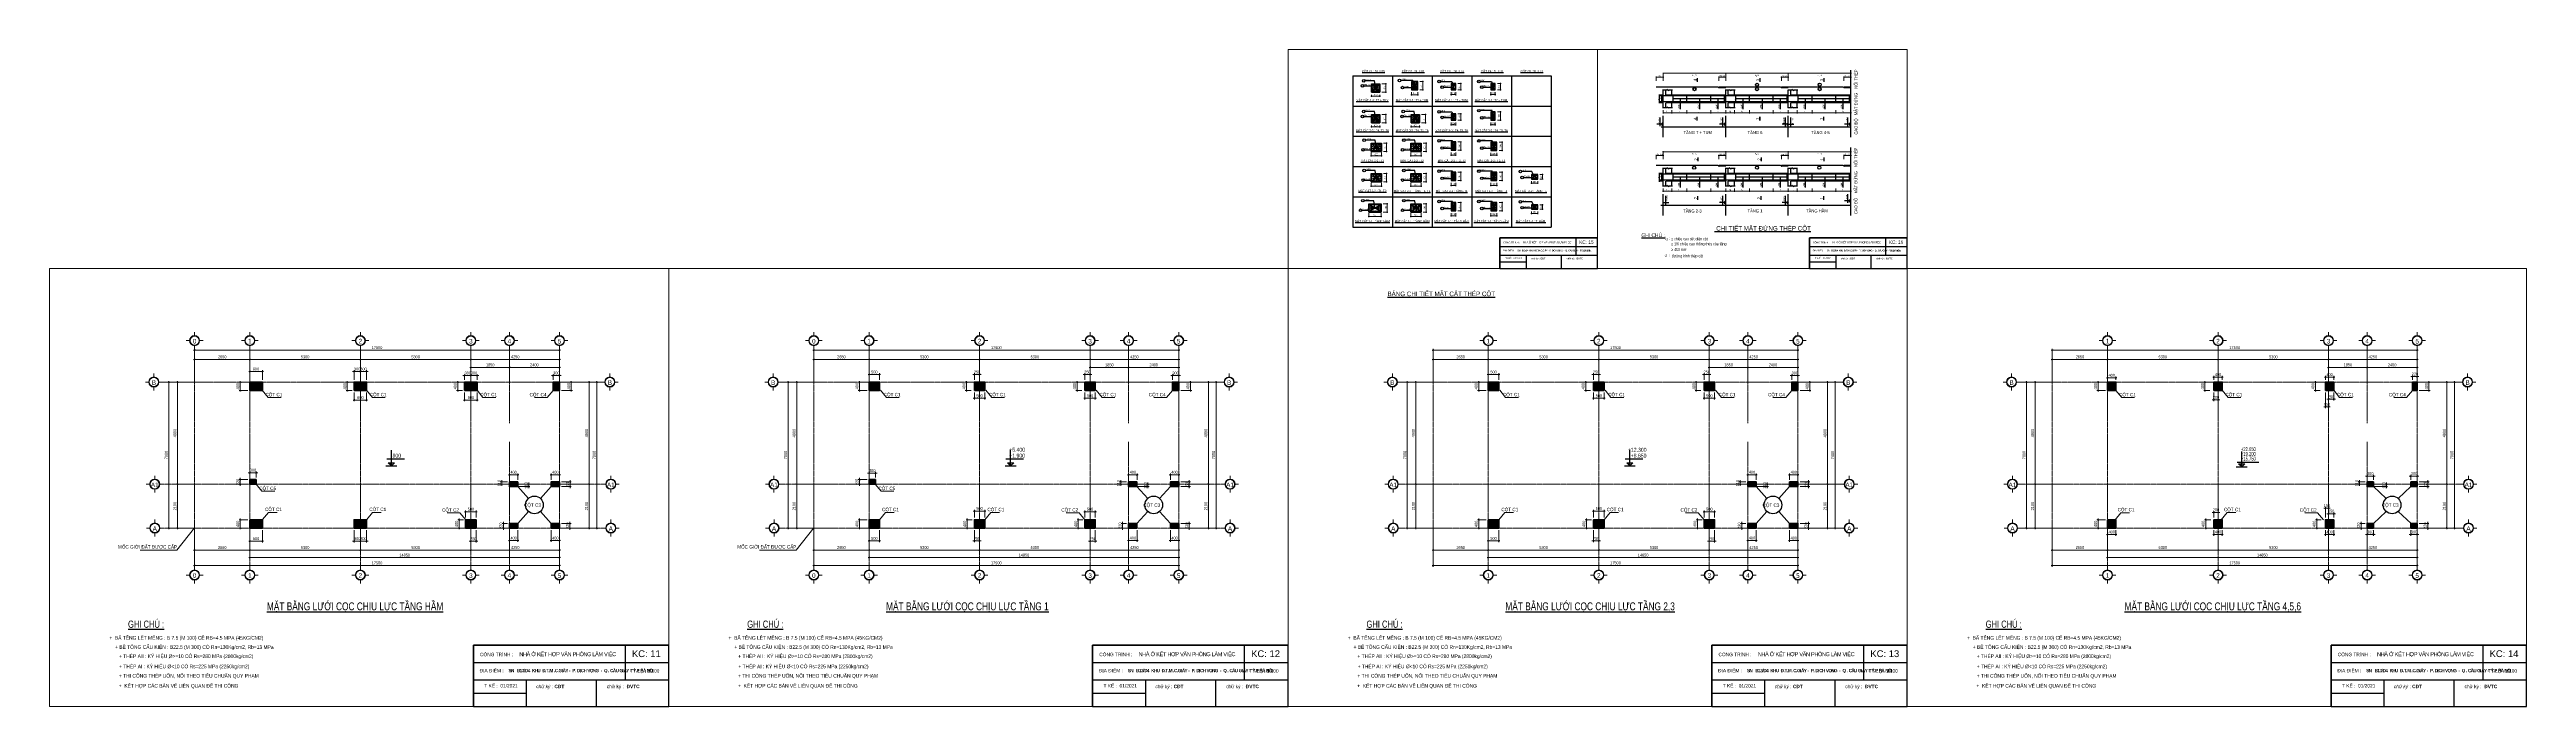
# Model space of a CAD drawing. Extents: x -165145 to 691808, y -202842 to 311040.
# Drawn here: x 573008 to 691808, y 153938 to 185438 of the extents above; entities that cross this region are included whole.
import ezdxf
from ezdxf.enums import TextEntityAlignment as Align

# ---------------------------------------------------------------- set-up
doc = ezdxf.new("R2010")
doc.units = 0
doc.header["$LTSCALE"] = 10
doc.header["$MEASUREMENT"] = 0
doc.linetypes.add('HIDDEN', pattern=[2.3807, 1.587, -0.7937])
doc.linetypes.add('TIM', pattern=[26.01, 10, -3, 0.01, -3, 10])
doc.layers.get('0').update_dxf_attribs({"linetype": 'CONTINUOUS'})
doc.layers.get('Defpoints').update_dxf_attribs({"color": 5, "linetype": 'CONTINUOUS'})
for name, color, linetype in [('CHI', 1, 'CONTINUOUS'), ('HATCH', 179, 'CONTINUOUS'), ('KC_BORDER', 3, 'CONTINUOUS'), ('KC_CHI', 1, 'CONTINUOUS'), ('KC_STEEL', 4, 'CONTINUOUS'), ('KC_STEEL_SNODE', 6, 'CONTINUOUS'), ('KC_TEXT', 2, 'CONTINUOUS'), ('KC_TEXT_STEEL_NOTE', 2, 'CONTINUOUS'), ('KC_TEXT_TK', 2, 'CONTINUOUS'), ('KCS_BORDER', 3, 'CONTINUOUS'), ('KCS_CHI', 1, 'CONTINUOUS'), ('KCS_DIM', 1, 'CONTINUOUS'), ('KCS_HATCH', 201, 'CONTINUOUS'), ('KCS_STEEL_SNODE', 6, 'CONTINUOUS'), ('KCS_TEXT', 2, 'CONTINUOUS')]:
    doc.layers.add(name, color=color, linetype=linetype)
for name, color, linetype, lineweight in [('DIM', 8, 'CONTINUOUS', 13), ('GE_KC_NETKHUAT', 9, 'HIDDEN', 20), ('KHUNG', 9, 'CONTINUOUS', 13), ('TEXT', 4, 'CONTINUOUS', 20), ('TRUC', 251, 'TIM', 5), ('wall', 7, 'CONTINUOUS', 50)]:
    doc.layers.add(name, color=color, linetype=linetype, lineweight=lineweight)
doc.styles.add('KC_BIGTEXT', font='arial.ttf', dxfattribs={"width": 0.7})
doc.styles.add('KC_SMTEXT', font='arial.ttf', dxfattribs={"width": 0.7})
doc.styles.add('KCS_BIGTEXT', font='arial.ttf', dxfattribs={"width": 0.75})
doc.styles.add('KCS_SMTEXT', font='arial.ttf', dxfattribs={"width": 0.7})
doc.styles.add('SMTEXT', font='arial.ttf', dxfattribs={"width": 0.7})
doc.styles.add('STYLE1', font='')
doc.styles.add('VNARIALH', font='', dxfattribs={"width": 0.75})
doc.styles.add('VnArialNarrowH', font='')
doc.styles.get('STYLE1').set_extended_font_data('.VnAvantH')
doc.styles.get('VNARIALH').set_extended_font_data('.VnArialH')
doc.styles.get('VnArialNarrowH').set_extended_font_data('.VnArial NarrowH')
doc.dimstyles.new('KC_DIM25', dxfattribs={"dimtxt": 62.5, "dimasz": 40, "dimexe": 30, "dimexo": 0, "dimgap": 25, "dimtad": 1, "dimdec": 0, "dimzin": 13, "dimdsep": 46, "dimtxsty": 'KC_SMTEXT', "dimblk": 'ARCHTICK', "dimcen": 0, "dimdle": 25, "dimclrd": 1, "dimclre": 1, "dimclrt": 2, "dimadec": 0, "dimazin": 0, "dimtfac": 1, "dimtdec": 0, "dimtix": 1, "dimtmove": 2, "dimatfit": 3, "dimfxl": 1, "dimtolj": 1, "dimtzin": 13, "dimarcsym": 0})
doc.dimstyles.new('KCS_DIM30', dxfattribs={"dimtxt": 75, "dimasz": 30, "dimexe": 36, "dimexo": 100, "dimgap": 30, "dimtad": 1, "dimdec": 0, "dimzin": 13, "dimdsep": 46, "dimtxsty": 'KCS_SMTEXT', "dimblk": 'ARCHTICK', "dimcen": 0, "dimdle": 30, "dimclrd": 1, "dimclre": 1, "dimclrt": 2, "dimadec": 0, "dimazin": 0, "dimtfac": 1, "dimtdec": 0, "dimtix": 1, "dimtmove": 2, "dimatfit": 3, "dimfxl": 1, "dimtolj": 1, "dimtzin": 13, "dimarcsym": 0})
doc.dimstyles.new('KCS_DIM50', dxfattribs={"dimscale": 50, "dimtxt": 2.5, "dimasz": 1.6, "dimexe": 1.2, "dimexo": 0, "dimgap": 1, "dimtad": 1, "dimdec": 0, "dimzin": 0, "dimdsep": 46, "dimtxsty": 'KCS_SMTEXT', "dimblk": 'ARCHTICK', "dimcen": 0, "dimdle": 1, "dimclrd": 256, "dimclre": 256, "dimclrt": 2, "dimadec": 0, "dimazin": 0, "dimtfac": 1, "dimtdec": 0, "dimtix": 1, "dimtmove": 2, "dimatfit": 3, "dimfxl": 1, "dimtolj": 1, "dimtzin": 0, "dimarcsym": 0})
pattern_1 = [(50, (-826551.916, 121644.1413), (7.172601826, -0.62752135), [0.75, -8.25]), (355, (-826551.916, 121644.141), (-1.387513336, 7.521921337), [0.6, -6.6]), (100.4514, (-826551.318, 121644.089), (5.785093817, 6.89439542), [0.6374019, -7.01142112]), (46.1842, (-826551.916, 121646.141), (10.67241049, -1.65519014), [1.125, -12.375]), (96.6356, (-826551.026, 121646.003), (9.34662706, 9.74117871), [0.95610288, -10.51713]), (351.1842, (-826551.916, 121646.141), (9.34661945, 9.74118601), [0.9, -9.9]), (21, (-826550.916, 121645.6413), (5.96907052, -4.026188907), [0.75, -8.25]), (326, (-826550.916, 121645.641), (2.43315332, 7.25150045), [0.6, -6.6]), (71.4514, (-826550.418, 121645.306), (8.402226286, 3.225304967), [0.6374019, -7.01142112]), (37.5, (-826551.9158, 121644.1413), (0.121598553, 3.328938538), [0, -6.52, 0, -6.7, 0, -6.625]), (7.5, (-826551.9158, 121644.1413), (2.630695374, 3.944117119), [0, -3.82, 0, -6.37, 0, -2.525]), (327.5, (-826554.1458, 121644.1413), (5.338224362, -0.225548717), [0, -2.5, 0, -7.8, 0, -10.35]), (317.5, (-826555.1458, 121644.1413), (5.831861693, 1.001049823), [0, -3.25, 0, -5.18, 0, -7.35])]
pattern_2 = [(50, (-826551.9016, 115044.159), (7.172601826, -0.62752135), [0.75, -8.25]), (355, (-826551.9016, 115044.159), (-1.387513336, 7.521921337), [0.6, -6.6]), (100.4514, (-826551.304, 115044.107), (5.785093817, 6.89439542), [0.6374019, -7.01142112]), (46.1842, (-826551.902, 115046.159), (10.67241049, -1.65519014), [1.125, -12.375]), (96.6356, (-826551.012, 115046.021), (9.34662706, 9.74117871), [0.95610288, -10.51713]), (351.1842, (-826551.902, 115046.159), (9.34661945, 9.74118601), [0.9, -9.9]), (21, (-826550.9016, 115045.659), (5.96907052, -4.026188907), [0.75, -8.25]), (326, (-826550.9016, 115045.659), (2.43315332, 7.25150045), [0.6, -6.6]), (71.4514, (-826550.404, 115045.3236), (8.402226286, 3.225304967), [0.6374019, -7.01142112]), (37.5, (-826551.9016, 115044.159), (0.121598553, 3.328938538), [0, -6.52, 0, -6.7, 0, -6.625]), (7.5, (-826551.9016, 115044.159), (2.630695374, 3.944117119), [0, -3.82, 0, -6.37, 0, -2.525]), (327.5, (-826554.1316, 115044.159), (5.338224362, -0.225548717), [0, -2.5, 0, -7.8, 0, -10.35]), (317.5, (-826555.1316, 115044.159), (5.831861693, 1.001049823), [0, -3.25, 0, -5.18, 0, -7.35])]
pattern_3 = [(50, (-831901.9054, 121644.191), (7.172601826, -0.62752135), [0.75, -8.25]), (355, (-831901.9054, 121644.191), (-1.387513336, 7.521921337), [0.6, -6.6]), (100.4514, (-831901.308, 121644.1384), (5.785093817, 6.89439542), [0.6374019, -7.01142112]), (46.1842, (-831901.905, 121646.191), (10.67241049, -1.65519014), [1.125, -12.375]), (96.6356, (-831901.016, 121646.053), (9.34662706, 9.74117871), [0.95610288, -10.51713]), (351.1842, (-831901.905, 121646.191), (9.34661945, 9.74118601), [0.9, -9.9]), (21, (-831900.9054, 121645.691), (5.96907052, -4.026188907), [0.75, -8.25]), (326, (-831900.9054, 121645.691), (2.43315332, 7.25150045), [0.6, -6.6]), (71.4514, (-831900.408, 121645.355), (8.402226286, 3.225304967), [0.6374019, -7.01142112]), (37.5, (-831901.9054, 121644.1907), (0.121598553, 3.328938538), [0, -6.52, 0, -6.7, 0, -6.625]), (7.5, (-831901.9054, 121644.1907), (2.630695374, 3.944117119), [0, -3.82, 0, -6.37, 0, -2.525]), (327.5, (-831904.1354, 121644.1907), (5.338224362, -0.225548717), [0, -2.5, 0, -7.8, 0, -10.35]), (317.5, (-831905.1354, 121644.1907), (5.831861693, 1.001049823), [0, -3.25, 0, -5.18, 0, -7.35])]
pattern_4 = [(50, (-831901.9054, 115044.196), (7.172601826, -0.62752135), [0.75, -8.25]), (355, (-831901.9054, 115044.196), (-1.387513336, 7.521921337), [0.6, -6.6]), (100.4514, (-831901.308, 115044.144), (5.785093817, 6.89439542), [0.6374019, -7.01142112]), (46.1842, (-831901.905, 115046.196), (10.67241049, -1.65519014), [1.125, -12.375]), (96.6356, (-831901.016, 115046.058), (9.34662706, 9.74117871), [0.95610288, -10.51713]), (351.1842, (-831901.905, 115046.196), (9.34661945, 9.74118601), [0.9, -9.9]), (21, (-831900.9054, 115045.696), (5.96907052, -4.026188907), [0.75, -8.25]), (326, (-831900.9054, 115045.696), (2.43315332, 7.25150045), [0.6, -6.6]), (71.4514, (-831900.408, 115045.3605), (8.402226286, 3.225304967), [0.6374019, -7.01142112]), (37.5, (-831901.9054, 115044.196), (0.121598553, 3.328938538), [0, -6.52, 0, -6.7, 0, -6.625]), (7.5, (-831901.9054, 115044.196), (2.630695374, 3.944117119), [0, -3.82, 0, -6.37, 0, -2.525]), (327.5, (-831904.1354, 115044.196), (5.338224362, -0.225548717), [0, -2.5, 0, -7.8, 0, -10.35]), (317.5, (-831905.1354, 115044.196), (5.831861693, 1.001049823), [0, -3.25, 0, -5.18, 0, -7.35])]
pattern_5 = [(50, (-837001.895, 121644.183), (7.172601826, -0.62752135), [0.75, -8.25]), (355, (-837001.895, 121644.183), (-1.387513336, 7.521921337), [0.6, -6.6]), (100.4514, (-837001.2974, 121644.1305), (5.785093817, 6.89439542), [0.6374019, -7.01142112]), (46.1842, (-837001.895, 121646.183), (10.67241049, -1.65519014), [1.125, -12.375]), (96.6356, (-837001.006, 121646.045), (9.34662706, 9.74117871), [0.95610288, -10.51713]), (351.1842, (-837001.895, 121646.183), (9.34661945, 9.74118601), [0.9, -9.9]), (21, (-837000.895, 121645.683), (5.96907052, -4.026188907), [0.75, -8.25]), (326, (-837000.895, 121645.683), (2.43315332, 7.25150045), [0.6, -6.6]), (71.4514, (-837000.3976, 121645.347), (8.402226286, 3.225304967), [0.6374019, -7.01142112]), (37.5, (-837001.895, 121644.1828), (0.121598553, 3.328938538), [0, -6.52, 0, -6.7, 0, -6.625]), (7.5, (-837001.895, 121644.1828), (2.630695374, 3.944117119), [0, -3.82, 0, -6.37, 0, -2.525]), (327.5, (-837004.125, 121644.1828), (5.338224362, -0.225548717), [0, -2.5, 0, -7.8, 0, -10.35]), (317.5, (-837005.125, 121644.183), (5.831861693, 1.001049823), [0, -3.25, 0, -5.18, 0, -7.35])]
pattern_6 = [(50, (-837001.881, 115044.2006), (7.172601826, -0.62752135), [0.75, -8.25]), (355, (-837001.881, 115044.2006), (-1.387513336, 7.521921337), [0.6, -6.6]), (100.4514, (-837001.283, 115044.148), (5.785093817, 6.89439542), [0.6374019, -7.01142112]), (46.1842, (-837001.881, 115046.201), (10.67241049, -1.65519014), [1.125, -12.375]), (96.6356, (-837000.991, 115046.063), (9.34662706, 9.74117871), [0.95610288, -10.51713]), (351.1842, (-837001.881, 115046.201), (9.34661945, 9.74118601), [0.9, -9.9]), (21, (-837000.881, 115045.7006), (5.96907052, -4.026188907), [0.75, -8.25]), (326, (-837000.881, 115045.7006), (2.43315332, 7.25150045), [0.6, -6.6]), (71.4514, (-837000.3834, 115045.365), (8.402226286, 3.225304967), [0.6374019, -7.01142112]), (37.5, (-837001.8809, 115044.2006), (0.121598553, 3.328938538), [0, -6.52, 0, -6.7, 0, -6.625]), (7.5, (-837001.881, 115044.2006), (2.630695374, 3.944117119), [0, -3.82, 0, -6.37, 0, -2.525]), (327.5, (-837004.1109, 115044.2006), (5.338224362, -0.225548717), [0, -2.5, 0, -7.8, 0, -10.35]), (317.5, (-837005.111, 115044.2006), (5.831861693, 1.001049823), [0, -3.25, 0, -5.18, 0, -7.35])]

# ---------------------------------------------------------------- blocks, each defined once
blk = doc.blocks.new('tentruc')
at = {"layer": 'DIM'}
for p, q in [((-516, 0), (-311, 0)), ((-516, 0), (-311, 0)), ((0, 311), (0, 516)), ((311, 0), (516, 0)), ((311, 0), (516, 0)), ((0, -516), (0, -311))]:
    blk.add_line(p, q, dxfattribs=at)
at = {"layer": 'DIM', "ltscale": 0.5}
blk.add_circle((0, 0), 311, dxfattribs=at)
at = {"layer": 'DIM'}
blk.add_circle((0, 0), 281, dxfattribs=at)
at = {"layer": 'DIM', "color": 7, "linetype": 'ByBlock', "ltscale": 0.5, "style": 'VNARIALH', "width": 1.1}
blk.add_attdef('A', text='', height=281, dxfattribs=at).set_placement((0, -107), align=Align.CENTER)
blk = doc.blocks.new('_ArchTick')
at = {"color": 0, "linetype": 'ByBlock', "const_width": 0.15}
blk.add_lwpolyline([(-0.5, -0.5), (0.5, 0.5)], dxfattribs=at)
blk = doc.blocks.new('*D408')
at = {"layer": 'Defpoints', "color": 0, "ltscale": 0.05, "transparency": 16777216}
for p in [(1370991, -232512), (1370991, -234612), (1372056, -234612)]:
    blk.add_point(p, dxfattribs=at)
at = {"layer": 'KCS_DIM', "color": 1, "lineweight": -2, "ltscale": 0.05, "transparency": 16777216}
for p, q in [((1371091, -232512), (1372116, -232512)), ((1372056, -232462), (1372056, -234662)), ((1371091, -234612), (1372116, -234612))]:
    blk.add_line(p, q, dxfattribs=at)
at = {"layer": 'KCS_DIM', "color": 1, "lineweight": -2, "ltscale": 0.05, "transparency": 16777216, "xscale": 80, "yscale": 80, "zscale": 80}
for p, rotation in [((1372056, -232512), 90), ((1372056, -234612), 270)]:
    blk.add_blockref('_ArchTick', p, dxfattribs=dict(at, rotation=rotation))
at = {"layer": 'KCS_DIM', "color": 2, "ltscale": 0.05, "transparency": 16777216, "insert": (1371934, -233562), "char_height": 140, "attachment_point": 5, "rotation": 90, "style": 'KCS_BIGTEXT'}
blk.add_mtext('\\A1;2100', dxfattribs=at)
blk = doc.blocks.new('*D409')
at = {"layer": 'Defpoints', "color": 0, "ltscale": 0.05, "transparency": 16777216}
for p in [(1369796, -227612), (1371679, -232512), (1372056, -232512)]:
    blk.add_point(p, dxfattribs=at)
at = {"layer": 'KCS_DIM', "color": 1, "lineweight": -2, "ltscale": 0.05, "transparency": 16777216}
for p, q in [((1369896, -227612), (1372116, -227612)), ((1372056, -227562), (1372056, -232562)), ((1371779, -232512), (1372116, -232512))]:
    blk.add_line(p, q, dxfattribs=at)
at = {"layer": 'KCS_DIM', "color": 1, "lineweight": -2, "ltscale": 0.05, "transparency": 16777216, "xscale": 80, "yscale": 80, "zscale": 80}
for p, rotation in [((1372056, -227612), 90), ((1372056, -232512), 270)]:
    blk.add_blockref('_ArchTick', p, dxfattribs=dict(at, rotation=rotation))
at = {"layer": 'KCS_DIM', "color": 2, "ltscale": 0.05, "transparency": 16777216, "insert": (1371934, -230062), "char_height": 140, "attachment_point": 5, "rotation": 90, "style": 'KCS_BIGTEXT'}
blk.add_mtext('\\A1;4900', dxfattribs=at)
blk = doc.blocks.new('*D410')
at = {"layer": 'Defpoints', "color": 0, "ltscale": 0.05, "transparency": 16777216}
for p in [(1370738, -227612), (1371634, -234612), (1372421, -234612)]:
    blk.add_point(p, dxfattribs=at)
at = {"layer": 'KCS_DIM', "color": 1, "lineweight": -2, "ltscale": 0.05, "transparency": 16777216}
for p, q in [((1370838, -227612), (1372481, -227612)), ((1372421, -227562), (1372421, -234662)), ((1371734, -234612), (1372481, -234612))]:
    blk.add_line(p, q, dxfattribs=at)
at = {"layer": 'KCS_DIM', "color": 1, "lineweight": -2, "ltscale": 0.05, "transparency": 16777216, "xscale": 80, "yscale": 80, "zscale": 80}
for p, rotation in [((1372421, -227612), 90), ((1372421, -234612), 270)]:
    blk.add_blockref('_ArchTick', p, dxfattribs=dict(at, rotation=rotation))
at = {"layer": 'KCS_DIM', "color": 2, "ltscale": 0.05, "transparency": 16777216, "insert": (1372299, -231112), "char_height": 140, "attachment_point": 5, "rotation": 90, "style": 'KCS_BIGTEXT'}
blk.add_mtext('\\A1;7000', dxfattribs=at)
blk = doc.blocks.new('*D411')
at = {"layer": 'Defpoints', "color": 0, "ltscale": 0.05, "transparency": 16777216}
for p in [(1361082, -226526), (1355782, -227612), (1361082, -227612)]:
    blk.add_point(p, dxfattribs=at)
at = {"layer": 'KCS_DIM', "color": 1, "lineweight": -2, "ltscale": 0.05, "transparency": 16777216}
for p, q in [((1355732, -226526), (1361132, -226526)), ((1355782, -227512), (1355782, -226466)), ((1361082, -227512), (1361082, -226466))]:
    blk.add_line(p, q, dxfattribs=at)
at = {"layer": 'KCS_DIM', "color": 1, "lineweight": -2, "ltscale": 0.05, "transparency": 16777216, "xscale": 80, "yscale": 80, "zscale": 80, "rotation": 180}
blk.add_blockref('_ArchTick', (1355782, -226526), dxfattribs=at)
at = {"layer": 'KCS_DIM', "color": 1, "lineweight": -2, "ltscale": 0.05, "transparency": 16777216, "xscale": 80, "yscale": 80, "zscale": 80}
blk.add_blockref('_ArchTick', (1361082, -226526), dxfattribs=at)
at = {"layer": 'KCS_DIM', "color": 2, "ltscale": 0.05, "transparency": 16777216, "insert": (1358432, -226405), "char_height": 140, "attachment_point": 5, "style": 'KCS_BIGTEXT'}
blk.add_mtext('\\A1;5300', dxfattribs=at)
blk = doc.blocks.new('*D442')
at = {"layer": 'Defpoints', "color": 0, "ltscale": 0.05, "transparency": 16777216}
for p in [(1355782, -234240), (1370632, -234240), (1370632, -236033)]:
    blk.add_point(p, dxfattribs=at)
at = {"layer": 'KCS_DIM', "color": 1, "lineweight": -2, "ltscale": 0.05, "transparency": 16777216}
for p, q in [((1355782, -234340), (1355782, -236093)), ((1370632, -234340), (1370632, -236093)), ((1355732, -236033), (1370682, -236033))]:
    blk.add_line(p, q, dxfattribs=at)
at = {"layer": 'KCS_DIM', "color": 1, "lineweight": -2, "ltscale": 0.05, "transparency": 16777216, "xscale": 80, "yscale": 80, "zscale": 80, "rotation": 180}
blk.add_blockref('_ArchTick', (1355782, -236033), dxfattribs=at)
at = {"layer": 'KCS_DIM', "color": 1, "lineweight": -2, "ltscale": 0.05, "transparency": 16777216, "xscale": 80, "yscale": 80, "zscale": 80}
blk.add_blockref('_ArchTick', (1370632, -236033), dxfattribs=at)
at = {"layer": 'KCS_DIM', "color": 2, "ltscale": 0.05, "transparency": 16777216, "insert": (1363207, -235912), "char_height": 140, "attachment_point": 5, "style": 'KCS_BIGTEXT'}
blk.add_mtext('\\A1;14850', dxfattribs=at)
blk = doc.blocks.new('*D443')
at = {"layer": 'Defpoints', "color": 0, "ltscale": 0.05, "transparency": 16777216}
for p in [(1366382, -234612), (1370632, -234612), (1370632, -235667)]:
    blk.add_point(p, dxfattribs=at)
at = {"layer": 'KCS_DIM', "color": 1, "lineweight": -2, "ltscale": 0.05, "transparency": 16777216}
for p, q in [((1366382, -234712), (1366382, -235727)), ((1370632, -234712), (1370632, -235727)), ((1366332, -235667), (1370682, -235667))]:
    blk.add_line(p, q, dxfattribs=at)
at = {"layer": 'KCS_DIM', "color": 1, "lineweight": -2, "ltscale": 0.05, "transparency": 16777216, "xscale": 80, "yscale": 80, "zscale": 80, "rotation": 180}
blk.add_blockref('_ArchTick', (1366382, -235667), dxfattribs=at)
at = {"layer": 'KCS_DIM', "color": 1, "lineweight": -2, "ltscale": 0.05, "transparency": 16777216, "xscale": 80, "yscale": 80, "zscale": 80}
blk.add_blockref('_ArchTick', (1370632, -235667), dxfattribs=at)
at = {"layer": 'KCS_DIM', "color": 2, "ltscale": 0.05, "transparency": 16777216, "insert": (1368507, -235546), "char_height": 140, "attachment_point": 5, "style": 'KCS_BIGTEXT'}
blk.add_mtext('\\A1;4250', dxfattribs=at)
blk = doc.blocks.new('*D444')
at = {"layer": 'Defpoints', "color": 0, "ltscale": 0.05, "transparency": 16777216}
for p in [(1361082, -234612), (1366382, -234612), (1366382, -235667)]:
    blk.add_point(p, dxfattribs=at)
at = {"layer": 'KCS_DIM', "color": 1, "lineweight": -2, "ltscale": 0.05, "transparency": 16777216}
for p, q in [((1361082, -234712), (1361082, -235727)), ((1366382, -234712), (1366382, -235727)), ((1361032, -235667), (1366432, -235667))]:
    blk.add_line(p, q, dxfattribs=at)
at = {"layer": 'KCS_DIM', "color": 1, "lineweight": -2, "ltscale": 0.05, "transparency": 16777216, "xscale": 80, "yscale": 80, "zscale": 80, "rotation": 180}
blk.add_blockref('_ArchTick', (1361082, -235667), dxfattribs=at)
at = {"layer": 'KCS_DIM', "color": 1, "lineweight": -2, "ltscale": 0.05, "transparency": 16777216, "xscale": 80, "yscale": 80, "zscale": 80}
blk.add_blockref('_ArchTick', (1366382, -235667), dxfattribs=at)
at = {"layer": 'KCS_DIM', "color": 2, "ltscale": 0.05, "transparency": 16777216, "insert": (1363732, -235546), "char_height": 140, "attachment_point": 5, "style": 'KCS_BIGTEXT'}
blk.add_mtext('\\A1;5300', dxfattribs=at)
blk = doc.blocks.new('*D445')
at = {"layer": 'Defpoints', "color": 0, "ltscale": 0.05, "transparency": 16777216}
for p in [(1355782, -234612), (1361082, -234612), (1361082, -235667)]:
    blk.add_point(p, dxfattribs=at)
at = {"layer": 'KCS_DIM', "color": 1, "lineweight": -2, "ltscale": 0.05, "transparency": 16777216}
for p, q in [((1355782, -234712), (1355782, -235727)), ((1361082, -234712), (1361082, -235727)), ((1355732, -235667), (1361132, -235667))]:
    blk.add_line(p, q, dxfattribs=at)
at = {"layer": 'KCS_DIM', "color": 1, "lineweight": -2, "ltscale": 0.05, "transparency": 16777216, "xscale": 80, "yscale": 80, "zscale": 80, "rotation": 180}
blk.add_blockref('_ArchTick', (1355782, -235667), dxfattribs=at)
at = {"layer": 'KCS_DIM', "color": 1, "lineweight": -2, "ltscale": 0.05, "transparency": 16777216, "xscale": 80, "yscale": 80, "zscale": 80}
blk.add_blockref('_ArchTick', (1361082, -235667), dxfattribs=at)
at = {"layer": 'KCS_DIM', "color": 2, "ltscale": 0.05, "transparency": 16777216, "insert": (1358432, -235546), "char_height": 140, "attachment_point": 5, "style": 'KCS_BIGTEXT'}
blk.add_mtext('\\A1;5300', dxfattribs=at)
blk = doc.blocks.new('*D446')
at = {"layer": 'Defpoints', "color": 0, "ltscale": 0.05, "transparency": 16777216}
for p in [(1355782, -226526), (1353132, -227504), (1355782, -227504)]:
    blk.add_point(p, dxfattribs=at)
at = {"layer": 'KCS_DIM', "color": 1, "lineweight": -2, "ltscale": 0.05, "transparency": 16777216}
for p, q in [((1353082, -226526), (1355832, -226526)), ((1353132, -227404), (1353132, -226466)), ((1355782, -227404), (1355782, -226466))]:
    blk.add_line(p, q, dxfattribs=at)
at = {"layer": 'KCS_DIM', "color": 1, "lineweight": -2, "ltscale": 0.05, "transparency": 16777216, "xscale": 80, "yscale": 80, "zscale": 80, "rotation": 180}
blk.add_blockref('_ArchTick', (1353132, -226526), dxfattribs=at)
at = {"layer": 'KCS_DIM', "color": 1, "lineweight": -2, "ltscale": 0.05, "transparency": 16777216, "xscale": 80, "yscale": 80, "zscale": 80}
blk.add_blockref('_ArchTick', (1355782, -226526), dxfattribs=at)
at = {"layer": 'KCS_DIM', "color": 2, "ltscale": 0.05, "transparency": 16777216, "insert": (1354457, -226405), "char_height": 140, "attachment_point": 5, "style": 'KCS_BIGTEXT'}
blk.add_mtext('\\A1;2650', dxfattribs=at)
blk = doc.blocks.new('*D447')
at = {"layer": 'Defpoints', "color": 0, "ltscale": 0.05, "transparency": 16777216}
for p in [(1366382, -226526), (1361082, -227612), (1366382, -227612)]:
    blk.add_point(p, dxfattribs=at)
at = {"layer": 'KCS_DIM', "color": 1, "lineweight": -2, "ltscale": 0.05, "transparency": 16777216}
for p, q in [((1361032, -226526), (1366432, -226526)), ((1361082, -227512), (1361082, -226466)), ((1366382, -227512), (1366382, -226466))]:
    blk.add_line(p, q, dxfattribs=at)
at = {"layer": 'KCS_DIM', "color": 1, "lineweight": -2, "ltscale": 0.05, "transparency": 16777216, "xscale": 80, "yscale": 80, "zscale": 80, "rotation": 180}
blk.add_blockref('_ArchTick', (1361082, -226526), dxfattribs=at)
at = {"layer": 'KCS_DIM', "color": 1, "lineweight": -2, "ltscale": 0.05, "transparency": 16777216, "xscale": 80, "yscale": 80, "zscale": 80}
blk.add_blockref('_ArchTick', (1366382, -226526), dxfattribs=at)
at = {"layer": 'KCS_DIM', "color": 2, "ltscale": 0.05, "transparency": 16777216, "insert": (1363732, -226405), "char_height": 140, "attachment_point": 5, "style": 'KCS_BIGTEXT'}
blk.add_mtext('\\A1;5300', dxfattribs=at)
blk = doc.blocks.new('*D448')
at = {"layer": 'Defpoints', "color": 0, "ltscale": 0.05, "transparency": 16777216}
for p in [(1370632, -226526), (1366382, -227612), (1370632, -227612)]:
    blk.add_point(p, dxfattribs=at)
at = {"layer": 'KCS_DIM', "color": 1, "lineweight": -2, "ltscale": 0.05, "transparency": 16777216}
for p, q in [((1366332, -226526), (1370682, -226526)), ((1366382, -227512), (1366382, -226466)), ((1370632, -227512), (1370632, -226466))]:
    blk.add_line(p, q, dxfattribs=at)
at = {"layer": 'KCS_DIM', "color": 1, "lineweight": -2, "ltscale": 0.05, "transparency": 16777216, "xscale": 80, "yscale": 80, "zscale": 80, "rotation": 180}
blk.add_blockref('_ArchTick', (1366382, -226526), dxfattribs=at)
at = {"layer": 'KCS_DIM', "color": 1, "lineweight": -2, "ltscale": 0.05, "transparency": 16777216, "xscale": 80, "yscale": 80, "zscale": 80}
blk.add_blockref('_ArchTick', (1370632, -226526), dxfattribs=at)
at = {"layer": 'KCS_DIM', "color": 2, "ltscale": 0.05, "transparency": 16777216, "insert": (1368507, -226405), "char_height": 140, "attachment_point": 5, "style": 'KCS_BIGTEXT'}
blk.add_mtext('\\A1;4250', dxfattribs=at)
blk = doc.blocks.new('*D449')
at = {"layer": 'Defpoints', "color": 0, "ltscale": 0.05, "transparency": 16777216}
for p in [(1366382, -227612), (1368232, -226910), (1368232, -227612)]:
    blk.add_point(p, dxfattribs=at)
at = {"layer": 'KCS_DIM', "color": 1, "lineweight": -2, "ltscale": 0.05, "transparency": 16777216}
for p, q in [((1366382, -227512), (1366382, -226850)), ((1368232, -227512), (1368232, -226850)), ((1366332, -226910), (1368282, -226910))]:
    blk.add_line(p, q, dxfattribs=at)
at = {"layer": 'KCS_DIM', "color": 1, "lineweight": -2, "ltscale": 0.05, "transparency": 16777216, "xscale": 80, "yscale": 80, "zscale": 80, "rotation": 180}
blk.add_blockref('_ArchTick', (1366382, -226910), dxfattribs=at)
at = {"layer": 'KCS_DIM', "color": 1, "lineweight": -2, "ltscale": 0.05, "transparency": 16777216, "xscale": 80, "yscale": 80, "zscale": 80}
blk.add_blockref('_ArchTick', (1368232, -226910), dxfattribs=at)
at = {"layer": 'KCS_DIM', "color": 2, "ltscale": 0.05, "transparency": 16777216, "insert": (1367307, -226789), "char_height": 140, "attachment_point": 5, "style": 'KCS_BIGTEXT'}
blk.add_mtext('\\A1;1850', dxfattribs=at)
blk = doc.blocks.new('*D450')
at = {"layer": 'Defpoints', "color": 0, "ltscale": 0.05, "transparency": 16777216}
for p in [(1368232, -227612), (1370632, -226910), (1370632, -227612)]:
    blk.add_point(p, dxfattribs=at)
at = {"layer": 'KCS_DIM', "color": 1, "lineweight": -2, "ltscale": 0.05, "transparency": 16777216}
for p, q in [((1368232, -227512), (1368232, -226850)), ((1370632, -227512), (1370632, -226850)), ((1368182, -226910), (1370682, -226910))]:
    blk.add_line(p, q, dxfattribs=at)
at = {"layer": 'KCS_DIM', "color": 1, "lineweight": -2, "ltscale": 0.05, "transparency": 16777216, "xscale": 80, "yscale": 80, "zscale": 80, "rotation": 180}
blk.add_blockref('_ArchTick', (1368232, -226910), dxfattribs=at)
at = {"layer": 'KCS_DIM', "color": 1, "lineweight": -2, "ltscale": 0.05, "transparency": 16777216, "xscale": 80, "yscale": 80, "zscale": 80}
blk.add_blockref('_ArchTick', (1370632, -226910), dxfattribs=at)
at = {"layer": 'KCS_DIM', "color": 2, "ltscale": 0.05, "transparency": 16777216, "insert": (1369432, -226789), "char_height": 140, "attachment_point": 5, "style": 'KCS_BIGTEXT'}
blk.add_mtext('\\A1;2400', dxfattribs=at)
blk = doc.blocks.new('*D451')
at = {"layer": 'Defpoints', "color": 0, "ltscale": 0.05, "transparency": 16777216}
for p in [(1370632, -226086), (1353132, -227612), (1370632, -227612)]:
    blk.add_point(p, dxfattribs=at)
at = {"layer": 'KCS_DIM', "color": 1, "lineweight": -2, "ltscale": 0.05, "transparency": 16777216}
for p, q in [((1353082, -226086), (1370682, -226086)), ((1353132, -227512), (1353132, -226026)), ((1370632, -227512), (1370632, -226026))]:
    blk.add_line(p, q, dxfattribs=at)
at = {"layer": 'KCS_DIM', "color": 1, "lineweight": -2, "ltscale": 0.05, "transparency": 16777216, "xscale": 80, "yscale": 80, "zscale": 80, "rotation": 180}
blk.add_blockref('_ArchTick', (1353132, -226086), dxfattribs=at)
at = {"layer": 'KCS_DIM', "color": 1, "lineweight": -2, "ltscale": 0.05, "transparency": 16777216, "xscale": 80, "yscale": 80, "zscale": 80}
blk.add_blockref('_ArchTick', (1370632, -226086), dxfattribs=at)
at = {"layer": 'KCS_DIM', "color": 2, "ltscale": 0.05, "transparency": 16777216, "insert": (1361882, -225964), "char_height": 140, "attachment_point": 5, "style": 'KCS_BIGTEXT'}
blk.add_mtext('\\A1;17500', dxfattribs=at)
blk = doc.blocks.new('*D452')
at = {"layer": 'Defpoints', "color": 0, "ltscale": 0.05, "transparency": 16777216}
for p in [(1353132, -234612), (1370632, -234612), (1370632, -236406)]:
    blk.add_point(p, dxfattribs=at)
at = {"layer": 'KCS_DIM', "color": 1, "lineweight": -2, "ltscale": 0.05, "transparency": 16777216}
for p, q in [((1353132, -234712), (1353132, -236466)), ((1370632, -234712), (1370632, -236466)), ((1353082, -236406), (1370682, -236406))]:
    blk.add_line(p, q, dxfattribs=at)
at = {"layer": 'KCS_DIM', "color": 1, "lineweight": -2, "ltscale": 0.05, "transparency": 16777216, "xscale": 80, "yscale": 80, "zscale": 80, "rotation": 180}
blk.add_blockref('_ArchTick', (1353132, -236406), dxfattribs=at)
at = {"layer": 'KCS_DIM', "color": 1, "lineweight": -2, "ltscale": 0.05, "transparency": 16777216, "xscale": 80, "yscale": 80, "zscale": 80}
blk.add_blockref('_ArchTick', (1370632, -236406), dxfattribs=at)
at = {"layer": 'KCS_DIM', "color": 2, "ltscale": 0.05, "transparency": 16777216, "insert": (1361882, -236285), "char_height": 140, "attachment_point": 5, "style": 'KCS_BIGTEXT'}
blk.add_mtext('\\A1;17500', dxfattribs=at)
blk = doc.blocks.new('*D453')
at = {"layer": 'Defpoints', "color": 0, "ltscale": 0.05, "transparency": 16777216}
for p in [(1353132, -234246), (1355782, -234246), (1355782, -235667)]:
    blk.add_point(p, dxfattribs=at)
at = {"layer": 'KCS_DIM', "color": 1, "lineweight": -2, "ltscale": 0.05, "transparency": 16777216}
for p, q in [((1353132, -234346), (1353132, -235727)), ((1355782, -234346), (1355782, -235727)), ((1353082, -235667), (1355832, -235667))]:
    blk.add_line(p, q, dxfattribs=at)
at = {"layer": 'KCS_DIM', "color": 1, "lineweight": -2, "ltscale": 0.05, "transparency": 16777216, "xscale": 80, "yscale": 80, "zscale": 80, "rotation": 180}
blk.add_blockref('_ArchTick', (1353132, -235667), dxfattribs=at)
at = {"layer": 'KCS_DIM', "color": 1, "lineweight": -2, "ltscale": 0.05, "transparency": 16777216, "xscale": 80, "yscale": 80, "zscale": 80}
blk.add_blockref('_ArchTick', (1355782, -235667), dxfattribs=at)
at = {"layer": 'KCS_DIM', "color": 2, "ltscale": 0.05, "transparency": 16777216, "insert": (1354457, -235546), "char_height": 140, "attachment_point": 5, "style": 'KCS_BIGTEXT'}
blk.add_mtext('\\A1;2650', dxfattribs=at)
blk = doc.blocks.new('*D454')
at = {"layer": 'Defpoints', "color": 0, "ltscale": 0.05, "transparency": 16777216}
for p in [(1351896, -227612), (1353132, -227612), (1353132, -234612)]:
    blk.add_point(p, dxfattribs=at)
at = {"layer": 'KCS_DIM', "color": 1, "lineweight": -2, "ltscale": 0.05, "transparency": 16777216}
for p, q in [((1353032, -227612), (1351836, -227612)), ((1351896, -234662), (1351896, -227562)), ((1353032, -234612), (1351836, -234612))]:
    blk.add_line(p, q, dxfattribs=at)
at = {"layer": 'KCS_DIM', "color": 1, "lineweight": -2, "ltscale": 0.05, "transparency": 16777216, "xscale": 80, "yscale": 80, "zscale": 80}
for p, rotation in [((1351896, -227612), 90), ((1351896, -234612), 270)]:
    blk.add_blockref('_ArchTick', p, dxfattribs=dict(at, rotation=rotation))
at = {"layer": 'KCS_DIM', "color": 2, "ltscale": 0.05, "transparency": 16777216, "insert": (1351775, -231112), "char_height": 140, "attachment_point": 5, "rotation": 90, "style": 'KCS_BIGTEXT'}
blk.add_mtext('\\A1;7000', dxfattribs=at)
blk = doc.blocks.new('*D455')
at = {"layer": 'Defpoints', "color": 0, "transparency": 16777216}
for p in [(1355782, -227612), (1356382, -227110), (1356382, -227612)]:
    blk.add_point(p, dxfattribs=at)
at = {"layer": 'KCS_DIM', "color": 1, "lineweight": -2, "transparency": 16777216}
for p, q in [((1355732, -227110), (1356432, -227110)), ((1355782, -227512), (1355782, -227050)), ((1356382, -227512), (1356382, -227050))]:
    blk.add_line(p, q, dxfattribs=at)
at = {"layer": 'KCS_DIM', "color": 1, "lineweight": -2, "transparency": 16777216, "xscale": 80, "yscale": 80, "zscale": 80, "rotation": 180}
blk.add_blockref('_ArchTick', (1355782, -227110), dxfattribs=at)
at = {"layer": 'KCS_DIM', "color": 1, "lineweight": -2, "transparency": 16777216, "xscale": 80, "yscale": 80, "zscale": 80}
blk.add_blockref('_ArchTick', (1356382, -227110), dxfattribs=at)
at = {"layer": 'KCS_DIM', "color": 2, "transparency": 16777216, "insert": (1356082, -226988), "char_height": 140, "attachment_point": 5, "style": 'KCS_BIGTEXT'}
blk.add_mtext('\\A1;600', dxfattribs=at)
blk = doc.blocks.new('*D456')
at = {"layer": 'Defpoints', "color": 0, "transparency": 16777216}
for p in [(1355325, -228012), (1355782, -227612), (1355782, -228012)]:
    blk.add_point(p, dxfattribs=at)
at = {"layer": 'KCS_DIM', "color": 1, "lineweight": -2, "transparency": 16777216}
for p, q in [((1355682, -227612), (1355265, -227612)), ((1355682, -228012), (1355265, -228012)), ((1355325, -227562), (1355325, -228062))]:
    blk.add_line(p, q, dxfattribs=at)
at = {"layer": 'KCS_DIM', "color": 1, "lineweight": -2, "transparency": 16777216, "xscale": 80, "yscale": 80, "zscale": 80}
for p, rotation in [((1355325, -227612), 90), ((1355325, -228012), 270)]:
    blk.add_blockref('_ArchTick', p, dxfattribs=dict(at, rotation=rotation))
at = {"layer": 'KCS_DIM', "color": 2, "transparency": 16777216, "insert": (1355203, -227812), "char_height": 140, "attachment_point": 5, "rotation": 90, "style": 'KCS_BIGTEXT'}
blk.add_mtext('\\A1;400', dxfattribs=at)
blk = doc.blocks.new('*D457')
at = {"layer": 'Defpoints', "color": 0, "transparency": 16777216}
for p in [(1360782, -227612), (1361082, -227110), (1361082, -227612)]:
    blk.add_point(p, dxfattribs=at)
at = {"layer": 'KCS_DIM', "color": 1, "lineweight": -2, "transparency": 16777216}
for p, q in [((1360782, -227110), (1360702, -227110)), ((1360782, -227512), (1360782, -227050)), ((1360782, -227110), (1361082, -227110)), ((1361082, -227512), (1361082, -227050)), ((1361082, -227110), (1361162, -227110))]:
    blk.add_line(p, q, dxfattribs=at)
at = {"layer": 'KCS_DIM', "color": 1, "lineweight": -2, "transparency": 16777216, "xscale": 80, "yscale": 80, "zscale": 80}
blk.add_blockref('_ArchTick', (1360782, -227110), dxfattribs=at)
at = {"layer": 'KCS_DIM', "color": 1, "lineweight": -2, "transparency": 16777216, "xscale": 80, "yscale": 80, "zscale": 80, "rotation": 180}
blk.add_blockref('_ArchTick', (1361082, -227110), dxfattribs=at)
at = {"layer": 'KCS_DIM', "color": 2, "transparency": 16777216, "insert": (1360932, -226988), "char_height": 140, "attachment_point": 5, "style": 'KCS_BIGTEXT'}
blk.add_mtext('\\A1;300', dxfattribs=at)
blk = doc.blocks.new('*D458')
at = {"layer": 'Defpoints', "color": 0, "transparency": 16777216}
for p in [(1361082, -227612), (1361382, -227110), (1361382, -227612)]:
    blk.add_point(p, dxfattribs=at)
at = {"layer": 'KCS_DIM', "color": 1, "lineweight": -2, "transparency": 16777216}
for p, q in [((1361082, -227110), (1361002, -227110)), ((1361082, -227512), (1361082, -227050)), ((1361082, -227110), (1361382, -227110)), ((1361382, -227512), (1361382, -227050)), ((1361382, -227110), (1361462, -227110))]:
    blk.add_line(p, q, dxfattribs=at)
at = {"layer": 'KCS_DIM', "color": 1, "lineweight": -2, "transparency": 16777216, "xscale": 80, "yscale": 80, "zscale": 80}
blk.add_blockref('_ArchTick', (1361082, -227110), dxfattribs=at)
at = {"layer": 'KCS_DIM', "color": 1, "lineweight": -2, "transparency": 16777216, "xscale": 80, "yscale": 80, "zscale": 80, "rotation": 180}
blk.add_blockref('_ArchTick', (1361382, -227110), dxfattribs=at)
at = {"layer": 'KCS_DIM', "color": 2, "transparency": 16777216, "insert": (1361232, -226988), "char_height": 140, "attachment_point": 5, "style": 'KCS_BIGTEXT'}
blk.add_mtext('\\A1;300', dxfattribs=at)
blk = doc.blocks.new('*D459')
at = {"layer": 'Defpoints', "color": 0, "transparency": 16777216}
for p in [(1360456, -228012), (1360782, -227612), (1360782, -228012)]:
    blk.add_point(p, dxfattribs=at)
at = {"layer": 'KCS_DIM', "color": 1, "lineweight": -2, "transparency": 16777216}
for p, q in [((1360682, -227612), (1360396, -227612)), ((1360682, -228012), (1360396, -228012)), ((1360456, -227562), (1360456, -228062))]:
    blk.add_line(p, q, dxfattribs=at)
at = {"layer": 'KCS_DIM', "color": 1, "lineweight": -2, "transparency": 16777216, "xscale": 80, "yscale": 80, "zscale": 80}
for p, rotation in [((1360456, -227612), 90), ((1360456, -228012), 270)]:
    blk.add_blockref('_ArchTick', p, dxfattribs=dict(at, rotation=rotation))
at = {"layer": 'KCS_DIM', "color": 2, "transparency": 16777216, "insert": (1360335, -227812), "char_height": 140, "attachment_point": 5, "rotation": 90, "style": 'KCS_BIGTEXT'}
blk.add_mtext('\\A1;400', dxfattribs=at)
blk = doc.blocks.new('*D460')
at = {"layer": 'Defpoints', "color": 0, "transparency": 16777216}
for p in [(1360782, -228012), (1361382, -228012), (1361382, -228476)]:
    blk.add_point(p, dxfattribs=at)
at = {"layer": 'KCS_DIM', "color": 1, "lineweight": -2, "transparency": 16777216}
for p, q in [((1360732, -228476), (1361432, -228476)), ((1360782, -228112), (1360782, -228536)), ((1361382, -228112), (1361382, -228536))]:
    blk.add_line(p, q, dxfattribs=at)
at = {"layer": 'KCS_DIM', "color": 1, "lineweight": -2, "transparency": 16777216, "xscale": 80, "yscale": 80, "zscale": 80, "rotation": 180}
blk.add_blockref('_ArchTick', (1360782, -228476), dxfattribs=at)
at = {"layer": 'KCS_DIM', "color": 1, "lineweight": -2, "transparency": 16777216, "xscale": 80, "yscale": 80, "zscale": 80}
blk.add_blockref('_ArchTick', (1361382, -228476), dxfattribs=at)
at = {"layer": 'KCS_DIM', "color": 2, "transparency": 16777216, "insert": (1361082, -228355), "char_height": 140, "attachment_point": 5, "style": 'KCS_BIGTEXT'}
blk.add_mtext('\\A1;600', dxfattribs=at)
blk = doc.blocks.new('*D461')
at = {"layer": 'Defpoints', "color": 0, "transparency": 16777216}
for p in [(1360782, -234612), (1361082, -234612), (1361082, -235244)]:
    blk.add_point(p, dxfattribs=at)
at = {"layer": 'KCS_DIM', "color": 1, "lineweight": -2, "transparency": 16777216}
for p, q in [((1360782, -234712), (1360782, -235304)), ((1361082, -234712), (1361082, -235304)), ((1360782, -235244), (1360702, -235244)), ((1360782, -235244), (1361082, -235244)), ((1361082, -235244), (1361162, -235244))]:
    blk.add_line(p, q, dxfattribs=at)
at = {"layer": 'KCS_DIM', "color": 1, "lineweight": -2, "transparency": 16777216, "xscale": 80, "yscale": 80, "zscale": 80}
blk.add_blockref('_ArchTick', (1360782, -235244), dxfattribs=at)
at = {"layer": 'KCS_DIM', "color": 1, "lineweight": -2, "transparency": 16777216, "xscale": 80, "yscale": 80, "zscale": 80, "rotation": 180}
blk.add_blockref('_ArchTick', (1361082, -235244), dxfattribs=at)
at = {"layer": 'KCS_DIM', "color": 2, "transparency": 16777216, "insert": (1360932, -235122), "char_height": 140, "attachment_point": 5, "style": 'KCS_BIGTEXT'}
blk.add_mtext('\\A1;300', dxfattribs=at)
blk = doc.blocks.new('*D462')
at = {"layer": 'Defpoints', "color": 0, "transparency": 16777216}
for p in [(1361082, -234612), (1361382, -234612), (1361382, -235244)]:
    blk.add_point(p, dxfattribs=at)
at = {"layer": 'KCS_DIM', "color": 1, "lineweight": -2, "transparency": 16777216}
for p, q in [((1361082, -234712), (1361082, -235304)), ((1361382, -234712), (1361382, -235304)), ((1361082, -235244), (1361002, -235244)), ((1361082, -235244), (1361382, -235244)), ((1361382, -235244), (1361462, -235244))]:
    blk.add_line(p, q, dxfattribs=at)
at = {"layer": 'KCS_DIM', "color": 1, "lineweight": -2, "transparency": 16777216, "xscale": 80, "yscale": 80, "zscale": 80}
blk.add_blockref('_ArchTick', (1361082, -235244), dxfattribs=at)
at = {"layer": 'KCS_DIM', "color": 1, "lineweight": -2, "transparency": 16777216, "xscale": 80, "yscale": 80, "zscale": 80, "rotation": 180}
blk.add_blockref('_ArchTick', (1361382, -235244), dxfattribs=at)
at = {"layer": 'KCS_DIM', "color": 2, "transparency": 16777216, "insert": (1361232, -235122), "char_height": 140, "attachment_point": 5, "style": 'KCS_BIGTEXT'}
blk.add_mtext('\\A1;300', dxfattribs=at)
blk = doc.blocks.new('*D463')
at = {"layer": 'Defpoints', "color": 0, "transparency": 16777216}
for p in [(1355782, -234612), (1356382, -234612), (1356382, -235244)]:
    blk.add_point(p, dxfattribs=at)
at = {"layer": 'KCS_DIM', "color": 1, "lineweight": -2, "transparency": 16777216}
for p, q in [((1355782, -234712), (1355782, -235304)), ((1356382, -234712), (1356382, -235304)), ((1355732, -235244), (1356432, -235244))]:
    blk.add_line(p, q, dxfattribs=at)
at = {"layer": 'KCS_DIM', "color": 1, "lineweight": -2, "transparency": 16777216, "xscale": 80, "yscale": 80, "zscale": 80, "rotation": 180}
blk.add_blockref('_ArchTick', (1355782, -235244), dxfattribs=at)
at = {"layer": 'KCS_DIM', "color": 1, "lineweight": -2, "transparency": 16777216, "xscale": 80, "yscale": 80, "zscale": 80}
blk.add_blockref('_ArchTick', (1356382, -235244), dxfattribs=at)
at = {"layer": 'KCS_DIM', "color": 2, "transparency": 16777216, "insert": (1356082, -235122), "char_height": 140, "attachment_point": 5, "style": 'KCS_BIGTEXT'}
blk.add_mtext('\\A1;600', dxfattribs=at)
blk = doc.blocks.new('*D464')
at = {"layer": 'Defpoints', "color": 0, "transparency": 16777216}
for p in [(1355325, -234612), (1355782, -234212), (1355782, -234612)]:
    blk.add_point(p, dxfattribs=at)
at = {"layer": 'KCS_DIM', "color": 1, "lineweight": -2, "transparency": 16777216}
for p, q in [((1355682, -234212), (1355265, -234212)), ((1355682, -234612), (1355265, -234612)), ((1355325, -234162), (1355325, -234662))]:
    blk.add_line(p, q, dxfattribs=at)
at = {"layer": 'KCS_DIM', "color": 1, "lineweight": -2, "transparency": 16777216, "xscale": 80, "yscale": 80, "zscale": 80}
for p, rotation in [((1355325, -234212), 90), ((1355325, -234612), 270)]:
    blk.add_blockref('_ArchTick', p, dxfattribs=dict(at, rotation=rotation))
at = {"layer": 'KCS_DIM', "color": 2, "transparency": 16777216, "insert": (1355203, -234412), "char_height": 140, "attachment_point": 5, "rotation": 90, "style": 'KCS_BIGTEXT'}
blk.add_mtext('\\A1;400', dxfattribs=at)
blk = doc.blocks.new('*D465')
at = {"layer": 'Defpoints', "color": 0, "transparency": 16777216}
for p in [(1366382, -234612), (1366632, -234612), (1366632, -235247)]:
    blk.add_point(p, dxfattribs=at)
at = {"layer": 'KCS_DIM', "color": 1, "lineweight": -2, "transparency": 16777216}
for p, q in [((1366382, -234712), (1366382, -235307)), ((1366632, -234712), (1366632, -235307)), ((1366382, -235247), (1366302, -235247)), ((1366382, -235247), (1366632, -235247)), ((1366632, -235247), (1366712, -235247))]:
    blk.add_line(p, q, dxfattribs=at)
at = {"layer": 'KCS_DIM', "color": 1, "lineweight": -2, "transparency": 16777216, "xscale": 80, "yscale": 80, "zscale": 80}
blk.add_blockref('_ArchTick', (1366382, -235247), dxfattribs=at)
at = {"layer": 'KCS_DIM', "color": 1, "lineweight": -2, "transparency": 16777216, "xscale": 80, "yscale": 80, "zscale": 80, "rotation": 180}
blk.add_blockref('_ArchTick', (1366632, -235247), dxfattribs=at)
at = {"layer": 'KCS_DIM', "color": 2, "transparency": 16777216, "insert": (1366507, -235125), "char_height": 140, "attachment_point": 5, "style": 'KCS_BIGTEXT'}
blk.add_mtext('\\A1;250', dxfattribs=at)
blk = doc.blocks.new('*D466')
at = {"layer": 'Defpoints', "color": 0, "transparency": 16777216}
for p in [(1366632, -233831), (1366132, -234212), (1366632, -234212)]:
    blk.add_point(p, dxfattribs=at)
at = {"layer": 'KCS_DIM', "color": 1, "lineweight": -2, "transparency": 16777216}
for p, q in [((1366082, -233831), (1366682, -233831)), ((1366132, -234112), (1366132, -233771)), ((1366632, -234112), (1366632, -233771))]:
    blk.add_line(p, q, dxfattribs=at)
at = {"layer": 'KCS_DIM', "color": 1, "lineweight": -2, "transparency": 16777216, "xscale": 80, "yscale": 80, "zscale": 80, "rotation": 180}
blk.add_blockref('_ArchTick', (1366132, -233831), dxfattribs=at)
at = {"layer": 'KCS_DIM', "color": 1, "lineweight": -2, "transparency": 16777216, "xscale": 80, "yscale": 80, "zscale": 80}
blk.add_blockref('_ArchTick', (1366632, -233831), dxfattribs=at)
at = {"layer": 'KCS_DIM', "color": 2, "transparency": 16777216, "insert": (1366382, -233709), "char_height": 140, "attachment_point": 5, "style": 'KCS_BIGTEXT'}
blk.add_mtext('\\A1;500', dxfattribs=at)
blk = doc.blocks.new('*D467')
at = {"layer": 'Defpoints', "color": 0, "transparency": 16777216}
for p in [(1365817, -234612), (1366132, -234212), (1366132, -234612)]:
    blk.add_point(p, dxfattribs=at)
at = {"layer": 'KCS_DIM', "color": 1, "lineweight": -2, "transparency": 16777216}
for p, q in [((1366032, -234212), (1365757, -234212)), ((1366032, -234612), (1365757, -234612)), ((1365817, -234162), (1365817, -234662))]:
    blk.add_line(p, q, dxfattribs=at)
at = {"layer": 'KCS_DIM', "color": 1, "lineweight": -2, "transparency": 16777216, "xscale": 80, "yscale": 80, "zscale": 80}
for p, rotation in [((1365817, -234212), 90), ((1365817, -234612), 270)]:
    blk.add_blockref('_ArchTick', p, dxfattribs=dict(at, rotation=rotation))
at = {"layer": 'KCS_DIM', "color": 2, "transparency": 16777216, "insert": (1365696, -234412), "char_height": 140, "attachment_point": 5, "rotation": 90, "style": 'KCS_BIGTEXT'}
blk.add_mtext('\\A1;400', dxfattribs=at)
blk = doc.blocks.new('*D468')
at = {"layer": 'Defpoints', "color": 0, "transparency": 16777216}
for p in [(1370632, -227612), (1370632, -228012), (1371198, -228012)]:
    blk.add_point(p, dxfattribs=at)
at = {"layer": 'KCS_DIM', "color": 1, "lineweight": -2, "transparency": 16777216}
for p, q in [((1370732, -227612), (1371258, -227612)), ((1370732, -228012), (1371258, -228012)), ((1371198, -227562), (1371198, -228062))]:
    blk.add_line(p, q, dxfattribs=at)
at = {"layer": 'KCS_DIM', "color": 1, "lineweight": -2, "transparency": 16777216, "xscale": 80, "yscale": 80, "zscale": 80}
for p, rotation in [((1371198, -227612), 90), ((1371198, -228012), 270)]:
    blk.add_blockref('_ArchTick', p, dxfattribs=dict(at, rotation=rotation))
at = {"layer": 'KCS_DIM', "color": 2, "transparency": 16777216, "insert": (1371076, -227812), "char_height": 140, "attachment_point": 5, "rotation": 90, "style": 'KCS_BIGTEXT'}
blk.add_mtext('\\A1;400', dxfattribs=at)
blk = doc.blocks.new('*D469')
at = {"layer": 'Defpoints', "color": 0, "transparency": 16777216}
for p in [(1370332, -227304), (1370332, -227612), (1370632, -227612)]:
    blk.add_point(p, dxfattribs=at)
at = {"layer": 'KCS_DIM', "color": 1, "lineweight": -2, "transparency": 16777216}
for p, q in [((1370332, -227304), (1370252, -227304)), ((1370332, -227512), (1370332, -227244)), ((1370632, -227304), (1370332, -227304)), ((1370632, -227512), (1370632, -227244)), ((1370632, -227304), (1370712, -227304))]:
    blk.add_line(p, q, dxfattribs=at)
at = {"layer": 'KCS_DIM', "color": 1, "lineweight": -2, "transparency": 16777216, "xscale": 80, "yscale": 80, "zscale": 80}
blk.add_blockref('_ArchTick', (1370332, -227304), dxfattribs=at)
at = {"layer": 'KCS_DIM', "color": 1, "lineweight": -2, "transparency": 16777216, "xscale": 80, "yscale": 80, "zscale": 80, "rotation": 180}
blk.add_blockref('_ArchTick', (1370632, -227304), dxfattribs=at)
at = {"layer": 'KCS_DIM', "color": 2, "transparency": 16777216, "insert": (1370482, -227182), "char_height": 140, "attachment_point": 5, "style": 'KCS_BIGTEXT'}
blk.add_mtext('\\A1;300', dxfattribs=at)
blk = doc.blocks.new('*D412')
at = {"layer": 'Defpoints', "color": 0, "transparency": 16777216}
for p in [(1370632, -234392), (1370632, -234612), (1371136, -234612)]:
    blk.add_point(p, dxfattribs=at)
at = {"layer": 'KCS_DIM', "color": 1, "lineweight": -2, "transparency": 16777216}
for p, q in [((1370732, -234392), (1371196, -234392)), ((1370732, -234612), (1371196, -234612)), ((1371136, -234392), (1371136, -234312)), ((1371136, -234392), (1371136, -234612)), ((1371136, -234612), (1371136, -234692))]:
    blk.add_line(p, q, dxfattribs=at)
at = {"layer": 'KCS_DIM', "color": 1, "lineweight": -2, "transparency": 16777216, "xscale": 80, "yscale": 80, "zscale": 80}
for p, rotation in [((1371136, -234392), 270), ((1371136, -234612), 90)]:
    blk.add_blockref('_ArchTick', p, dxfattribs=dict(at, rotation=rotation))
at = {"layer": 'KCS_DIM', "color": 2, "transparency": 16777216, "insert": (1371014, -234502), "char_height": 140, "attachment_point": 5, "rotation": 90, "style": 'KCS_BIGTEXT'}
blk.add_mtext('\\A1;220', dxfattribs=at)
blk = doc.blocks.new('*D413')
at = {"layer": 'Defpoints', "color": 0, "transparency": 16777216}
for p in [(1370232, -234612), (1370632, -234612), (1370632, -235217)]:
    blk.add_point(p, dxfattribs=at)
at = {"layer": 'KCS_DIM', "color": 1, "lineweight": -2, "transparency": 16777216}
for p, q in [((1370182, -235217), (1370682, -235217)), ((1370232, -234712), (1370232, -235277)), ((1370632, -234712), (1370632, -235277))]:
    blk.add_line(p, q, dxfattribs=at)
at = {"layer": 'KCS_DIM', "color": 1, "lineweight": -2, "transparency": 16777216, "xscale": 80, "yscale": 80, "zscale": 80, "rotation": 180}
blk.add_blockref('_ArchTick', (1370232, -235217), dxfattribs=at)
at = {"layer": 'KCS_DIM', "color": 1, "lineweight": -2, "transparency": 16777216, "xscale": 80, "yscale": 80, "zscale": 80}
blk.add_blockref('_ArchTick', (1370632, -235217), dxfattribs=at)
at = {"layer": 'KCS_DIM', "color": 2, "transparency": 16777216, "insert": (1370432, -235095), "char_height": 140, "attachment_point": 5, "style": 'KCS_BIGTEXT'}
blk.add_mtext('\\A1;400', dxfattribs=at)
blk = doc.blocks.new('*D414')
at = {"layer": 'Defpoints', "color": 0, "transparency": 16777216}
for p in [(1367940, -234612), (1368232, -234392), (1368232, -234612)]:
    blk.add_point(p, dxfattribs=at)
at = {"layer": 'KCS_DIM', "color": 1, "lineweight": -2, "transparency": 16777216}
for p, q in [((1368132, -234392), (1367880, -234392)), ((1368132, -234612), (1367880, -234612)), ((1367940, -234392), (1367940, -234312)), ((1367940, -234392), (1367940, -234612)), ((1367940, -234612), (1367940, -234692))]:
    blk.add_line(p, q, dxfattribs=at)
at = {"layer": 'KCS_DIM', "color": 1, "lineweight": -2, "transparency": 16777216, "xscale": 80, "yscale": 80, "zscale": 80}
for p, rotation in [((1367940, -234392), 270), ((1367940, -234612), 90)]:
    blk.add_blockref('_ArchTick', p, dxfattribs=dict(at, rotation=rotation))
at = {"layer": 'KCS_DIM', "color": 2, "transparency": 16777216, "insert": (1367818, -234502), "char_height": 140, "attachment_point": 5, "rotation": 90, "style": 'KCS_BIGTEXT'}
blk.add_mtext('\\A1;220', dxfattribs=at)
blk = doc.blocks.new('*D415')
at = {"layer": 'Defpoints', "color": 0, "transparency": 16777216}
for p in [(1368232, -234612), (1368632, -234612), (1368632, -235212)]:
    blk.add_point(p, dxfattribs=at)
at = {"layer": 'KCS_DIM', "color": 1, "lineweight": -2, "transparency": 16777216}
for p, q in [((1368182, -235212), (1368682, -235212)), ((1368232, -234712), (1368232, -235272)), ((1368632, -234712), (1368632, -235272))]:
    blk.add_line(p, q, dxfattribs=at)
at = {"layer": 'KCS_DIM', "color": 1, "lineweight": -2, "transparency": 16777216, "xscale": 80, "yscale": 80, "zscale": 80, "rotation": 180}
blk.add_blockref('_ArchTick', (1368232, -235212), dxfattribs=at)
at = {"layer": 'KCS_DIM', "color": 1, "lineweight": -2, "transparency": 16777216, "xscale": 80, "yscale": 80, "zscale": 80}
blk.add_blockref('_ArchTick', (1368632, -235212), dxfattribs=at)
at = {"layer": 'KCS_DIM', "color": 2, "transparency": 16777216, "insert": (1368432, -235091), "char_height": 140, "attachment_point": 5, "style": 'KCS_BIGTEXT'}
blk.add_mtext('\\A1;400', dxfattribs=at)
blk = doc.blocks.new('*D416')
at = {"layer": 'Defpoints', "color": 0, "transparency": 16777216}
for p in [(1368232, -232402), (1368632, -232061), (1368632, -232402)]:
    blk.add_point(p, dxfattribs=at)
at = {"layer": 'KCS_DIM', "color": 1, "lineweight": -2, "transparency": 16777216}
for p, q in [((1368182, -232061), (1368682, -232061)), ((1368232, -232302), (1368232, -232001)), ((1368632, -232302), (1368632, -232001))]:
    blk.add_line(p, q, dxfattribs=at)
at = {"layer": 'KCS_DIM', "color": 1, "lineweight": -2, "transparency": 16777216, "xscale": 80, "yscale": 80, "zscale": 80, "rotation": 180}
blk.add_blockref('_ArchTick', (1368232, -232061), dxfattribs=at)
at = {"layer": 'KCS_DIM', "color": 1, "lineweight": -2, "transparency": 16777216, "xscale": 80, "yscale": 80, "zscale": 80}
blk.add_blockref('_ArchTick', (1368632, -232061), dxfattribs=at)
at = {"layer": 'KCS_DIM', "color": 2, "transparency": 16777216, "insert": (1368432, -231940), "char_height": 140, "attachment_point": 5, "style": 'KCS_BIGTEXT'}
blk.add_mtext('\\A1;400', dxfattribs=at)
blk = doc.blocks.new('*D417')
at = {"layer": 'Defpoints', "color": 0, "transparency": 16777216}
for p in [(1370232, -232402), (1370632, -232061), (1370632, -232402)]:
    blk.add_point(p, dxfattribs=at)
at = {"layer": 'KCS_DIM', "color": 1, "lineweight": -2, "transparency": 16777216}
for p, q in [((1370182, -232061), (1370682, -232061)), ((1370232, -232302), (1370232, -232001)), ((1370632, -232302), (1370632, -232001))]:
    blk.add_line(p, q, dxfattribs=at)
at = {"layer": 'KCS_DIM', "color": 1, "lineweight": -2, "transparency": 16777216, "xscale": 80, "yscale": 80, "zscale": 80, "rotation": 180}
blk.add_blockref('_ArchTick', (1370232, -232061), dxfattribs=at)
at = {"layer": 'KCS_DIM', "color": 1, "lineweight": -2, "transparency": 16777216, "xscale": 80, "yscale": 80, "zscale": 80}
blk.add_blockref('_ArchTick', (1370632, -232061), dxfattribs=at)
at = {"layer": 'KCS_DIM', "color": 2, "transparency": 16777216, "insert": (1370432, -231940), "char_height": 140, "attachment_point": 5, "style": 'KCS_BIGTEXT'}
blk.add_mtext('\\A1;400', dxfattribs=at)
blk = doc.blocks.new('*D418')
at = {"layer": 'Defpoints', "color": 0, "transparency": 16777216}
for p in [(1367860, -232512), (1368232, -232402), (1368232, -232512)]:
    blk.add_point(p, dxfattribs=at)
at = {"layer": 'KCS_DIM', "color": 1, "lineweight": -2, "transparency": 16777216}
for p, q in [((1368132, -232402), (1367800, -232402)), ((1368132, -232512), (1367800, -232512)), ((1367860, -232402), (1367860, -232322)), ((1367860, -232402), (1367860, -232512)), ((1367860, -232512), (1367860, -232592))]:
    blk.add_line(p, q, dxfattribs=at)
at = {"layer": 'KCS_DIM', "color": 1, "lineweight": -2, "transparency": 16777216, "xscale": 80, "yscale": 80, "zscale": 80}
for p, rotation in [((1367860, -232402), 270), ((1367860, -232512), 90)]:
    blk.add_blockref('_ArchTick', p, dxfattribs=dict(at, rotation=rotation))
at = {"layer": 'KCS_DIM', "color": 2, "transparency": 16777216, "insert": (1367738, -232457), "char_height": 140, "attachment_point": 5, "rotation": 90, "style": 'KCS_BIGTEXT'}
blk.add_mtext('\\A1;110', dxfattribs=at)
blk = doc.blocks.new('*D419')
at = {"layer": 'Defpoints', "color": 0, "transparency": 16777216}
for p in [(1370632, -232402), (1370632, -232622), (1371141, -232622)]:
    blk.add_point(p, dxfattribs=at)
at = {"layer": 'KCS_DIM', "color": 1, "lineweight": -2, "transparency": 16777216}
for p, q in [((1370732, -232402), (1371201, -232402)), ((1370732, -232622), (1371201, -232622)), ((1371141, -232402), (1371141, -232322)), ((1371141, -232402), (1371141, -232622)), ((1371141, -232622), (1371141, -232702))]:
    blk.add_line(p, q, dxfattribs=at)
at = {"layer": 'KCS_DIM', "color": 1, "lineweight": -2, "transparency": 16777216, "xscale": 80, "yscale": 80, "zscale": 80}
for p, rotation in [((1371141, -232402), 270), ((1371141, -232622), 90)]:
    blk.add_blockref('_ArchTick', p, dxfattribs=dict(at, rotation=rotation))
at = {"layer": 'KCS_DIM', "color": 2, "transparency": 16777216, "insert": (1371019, -232512), "char_height": 140, "attachment_point": 5, "rotation": 90, "style": 'KCS_BIGTEXT'}
blk.add_mtext('\\A1;220', dxfattribs=at)
blk = doc.blocks.new('*D420')
at = {"layer": 'Defpoints', "color": 0, "transparency": 16777216}
for p in [(1368232, -232512), (1368232, -232622), (1369157, -232622)]:
    blk.add_point(p, dxfattribs=at)
at = {"layer": 'KCS_DIM', "color": 1, "lineweight": -2, "transparency": 16777216}
for p, q in [((1368332, -232512), (1369217, -232512)), ((1368332, -232622), (1369217, -232622)), ((1369157, -232512), (1369157, -232432)), ((1369157, -232512), (1369157, -232622)), ((1369157, -232622), (1369157, -232702))]:
    blk.add_line(p, q, dxfattribs=at)
at = {"layer": 'KCS_DIM', "color": 1, "lineweight": -2, "transparency": 16777216, "xscale": 80, "yscale": 80, "zscale": 80}
for p, rotation in [((1369157, -232512), 270), ((1369157, -232622), 90)]:
    blk.add_blockref('_ArchTick', p, dxfattribs=dict(at, rotation=rotation))
at = {"layer": 'KCS_DIM', "color": 2, "transparency": 16777216, "insert": (1369036, -232567), "char_height": 140, "attachment_point": 5, "rotation": 90, "style": 'KCS_BIGTEXT'}
blk.add_mtext('\\A1;110', dxfattribs=at)
blk = doc.blocks.new('*D421')
at = {"layer": 'Defpoints', "color": 0, "transparency": 16777216}
for p in [(1365756, -228012), (1366082, -227612), (1366082, -228012)]:
    blk.add_point(p, dxfattribs=at)
at = {"layer": 'KCS_DIM', "color": 1, "lineweight": -2, "transparency": 16777216}
for p, q in [((1365982, -227612), (1365696, -227612)), ((1365982, -228012), (1365696, -228012)), ((1365756, -227562), (1365756, -228062))]:
    blk.add_line(p, q, dxfattribs=at)
at = {"layer": 'KCS_DIM', "color": 1, "lineweight": -2, "transparency": 16777216, "xscale": 80, "yscale": 80, "zscale": 80}
for p, rotation in [((1365756, -227612), 90), ((1365756, -228012), 270)]:
    blk.add_blockref('_ArchTick', p, dxfattribs=dict(at, rotation=rotation))
at = {"layer": 'KCS_DIM', "color": 2, "transparency": 16777216, "insert": (1365635, -227812), "char_height": 140, "attachment_point": 5, "rotation": 90, "style": 'KCS_BIGTEXT'}
blk.add_mtext('\\A1;400', dxfattribs=at)
blk = doc.blocks.new('*D422')
at = {"layer": 'Defpoints', "color": 0, "transparency": 16777216}
for p in [(1366082, -228012), (1366682, -228012), (1366682, -228476)]:
    blk.add_point(p, dxfattribs=at)
at = {"layer": 'KCS_DIM', "color": 1, "lineweight": -2, "transparency": 16777216}
for p, q in [((1366032, -228476), (1366732, -228476)), ((1366082, -228112), (1366082, -228536)), ((1366682, -228112), (1366682, -228536))]:
    blk.add_line(p, q, dxfattribs=at)
at = {"layer": 'KCS_DIM', "color": 1, "lineweight": -2, "transparency": 16777216, "xscale": 80, "yscale": 80, "zscale": 80, "rotation": 180}
blk.add_blockref('_ArchTick', (1366082, -228476), dxfattribs=at)
at = {"layer": 'KCS_DIM', "color": 1, "lineweight": -2, "transparency": 16777216, "xscale": 80, "yscale": 80, "zscale": 80}
blk.add_blockref('_ArchTick', (1366682, -228476), dxfattribs=at)
at = {"layer": 'KCS_DIM', "color": 2, "transparency": 16777216, "insert": (1366382, -228355), "char_height": 140, "attachment_point": 5, "style": 'KCS_BIGTEXT'}
blk.add_mtext('\\A1;600', dxfattribs=at)
blk = doc.blocks.new('*D423')
at = {"layer": 'Defpoints', "color": 0, "transparency": 16777216}
for p in [(1366382, -227304), (1366382, -227612), (1366682, -227612)]:
    blk.add_point(p, dxfattribs=at)
at = {"layer": 'KCS_DIM', "color": 1, "lineweight": -2, "transparency": 16777216}
for p, q in [((1366382, -227304), (1366302, -227304)), ((1366382, -227512), (1366382, -227244)), ((1366682, -227304), (1366382, -227304)), ((1366682, -227512), (1366682, -227244)), ((1366682, -227304), (1366762, -227304))]:
    blk.add_line(p, q, dxfattribs=at)
at = {"layer": 'KCS_DIM', "color": 1, "lineweight": -2, "transparency": 16777216, "xscale": 80, "yscale": 80, "zscale": 80}
blk.add_blockref('_ArchTick', (1366382, -227304), dxfattribs=at)
at = {"layer": 'KCS_DIM', "color": 1, "lineweight": -2, "transparency": 16777216, "xscale": 80, "yscale": 80, "zscale": 80, "rotation": 180}
blk.add_blockref('_ArchTick', (1366682, -227304), dxfattribs=at)
at = {"layer": 'KCS_DIM', "color": 2, "transparency": 16777216, "insert": (1366532, -227182), "char_height": 140, "attachment_point": 5, "style": 'KCS_BIGTEXT'}
blk.add_mtext('\\A1;300', dxfattribs=at)
blk = doc.blocks.new('*D424')
at = {"layer": 'Defpoints', "color": 0, "transparency": 16777216}
for p in [(1366082, -227304), (1366082, -227612), (1366382, -227612)]:
    blk.add_point(p, dxfattribs=at)
at = {"layer": 'KCS_DIM', "color": 1, "lineweight": -2, "transparency": 16777216}
for p, q in [((1366082, -227304), (1366002, -227304)), ((1366082, -227512), (1366082, -227244)), ((1366382, -227304), (1366082, -227304)), ((1366382, -227512), (1366382, -227244)), ((1366382, -227304), (1366462, -227304))]:
    blk.add_line(p, q, dxfattribs=at)
at = {"layer": 'KCS_DIM', "color": 1, "lineweight": -2, "transparency": 16777216, "xscale": 80, "yscale": 80, "zscale": 80}
blk.add_blockref('_ArchTick', (1366082, -227304), dxfattribs=at)
at = {"layer": 'KCS_DIM', "color": 1, "lineweight": -2, "transparency": 16777216, "xscale": 80, "yscale": 80, "zscale": 80, "rotation": 180}
blk.add_blockref('_ArchTick', (1366382, -227304), dxfattribs=at)
at = {"layer": 'KCS_DIM', "color": 2, "transparency": 16777216, "insert": (1366232, -227182), "char_height": 140, "attachment_point": 5, "style": 'KCS_BIGTEXT'}
blk.add_mtext('\\A1;300', dxfattribs=at)
blk = doc.blocks.new('*D425')
at = {"layer": 'Defpoints', "color": 0, "ltscale": 0.05, "transparency": 16777216}
for p in [(1400691, -232512), (1400691, -234612), (1401756, -234612)]:
    blk.add_point(p, dxfattribs=at)
at = {"layer": 'KCS_DIM', "color": 1, "lineweight": -2, "ltscale": 0.05, "transparency": 16777216}
for p, q in [((1400791, -232512), (1401816, -232512)), ((1401756, -232462), (1401756, -234662)), ((1400791, -234612), (1401816, -234612))]:
    blk.add_line(p, q, dxfattribs=at)
at = {"layer": 'KCS_DIM', "color": 1, "lineweight": -2, "ltscale": 0.05, "transparency": 16777216, "xscale": 80, "yscale": 80, "zscale": 80}
for p, rotation in [((1401756, -232512), 90), ((1401756, -234612), 270)]:
    blk.add_blockref('_ArchTick', p, dxfattribs=dict(at, rotation=rotation))
at = {"layer": 'KCS_DIM', "color": 2, "ltscale": 0.05, "transparency": 16777216, "insert": (1401634, -233562), "char_height": 140, "attachment_point": 5, "rotation": 90, "style": 'KCS_BIGTEXT'}
blk.add_mtext('\\A1;2100', dxfattribs=at)
blk = doc.blocks.new('*D426')
at = {"layer": 'Defpoints', "color": 0, "ltscale": 0.05, "transparency": 16777216}
for p in [(1399496, -227612), (1401379, -232512), (1401756, -232512)]:
    blk.add_point(p, dxfattribs=at)
at = {"layer": 'KCS_DIM', "color": 1, "lineweight": -2, "ltscale": 0.05, "transparency": 16777216}
for p, q in [((1399596, -227612), (1401816, -227612)), ((1401756, -227562), (1401756, -232562)), ((1401479, -232512), (1401816, -232512))]:
    blk.add_line(p, q, dxfattribs=at)
at = {"layer": 'KCS_DIM', "color": 1, "lineweight": -2, "ltscale": 0.05, "transparency": 16777216, "xscale": 80, "yscale": 80, "zscale": 80}
for p, rotation in [((1401756, -227612), 90), ((1401756, -232512), 270)]:
    blk.add_blockref('_ArchTick', p, dxfattribs=dict(at, rotation=rotation))
at = {"layer": 'KCS_DIM', "color": 2, "ltscale": 0.05, "transparency": 16777216, "insert": (1401634, -230062), "char_height": 140, "attachment_point": 5, "rotation": 90, "style": 'KCS_BIGTEXT'}
blk.add_mtext('\\A1;4900', dxfattribs=at)
blk = doc.blocks.new('*D427')
at = {"layer": 'Defpoints', "color": 0, "ltscale": 0.05, "transparency": 16777216}
for p in [(1400438, -227612), (1401334, -234612), (1402121, -234612)]:
    blk.add_point(p, dxfattribs=at)
at = {"layer": 'KCS_DIM', "color": 1, "lineweight": -2, "ltscale": 0.05, "transparency": 16777216}
for p, q in [((1400538, -227612), (1402181, -227612)), ((1402121, -227562), (1402121, -234662)), ((1401434, -234612), (1402181, -234612))]:
    blk.add_line(p, q, dxfattribs=at)
at = {"layer": 'KCS_DIM', "color": 1, "lineweight": -2, "ltscale": 0.05, "transparency": 16777216, "xscale": 80, "yscale": 80, "zscale": 80}
for p, rotation in [((1402121, -227612), 90), ((1402121, -234612), 270)]:
    blk.add_blockref('_ArchTick', p, dxfattribs=dict(at, rotation=rotation))
at = {"layer": 'KCS_DIM', "color": 2, "ltscale": 0.05, "transparency": 16777216, "insert": (1401999, -231112), "char_height": 140, "attachment_point": 5, "rotation": 90, "style": 'KCS_BIGTEXT'}
blk.add_mtext('\\A1;7000', dxfattribs=at)
blk = doc.blocks.new('*D428')
at = {"layer": 'Defpoints', "color": 0, "ltscale": 0.05, "transparency": 16777216}
for p in [(1390782, -226526), (1385482, -227612), (1390782, -227612)]:
    blk.add_point(p, dxfattribs=at)
at = {"layer": 'KCS_DIM', "color": 1, "lineweight": -2, "ltscale": 0.05, "transparency": 16777216}
for p, q in [((1385432, -226526), (1390832, -226526)), ((1385482, -227512), (1385482, -226466)), ((1390782, -227512), (1390782, -226466))]:
    blk.add_line(p, q, dxfattribs=at)
at = {"layer": 'KCS_DIM', "color": 1, "lineweight": -2, "ltscale": 0.05, "transparency": 16777216, "xscale": 80, "yscale": 80, "zscale": 80, "rotation": 180}
blk.add_blockref('_ArchTick', (1385482, -226526), dxfattribs=at)
at = {"layer": 'KCS_DIM', "color": 1, "lineweight": -2, "ltscale": 0.05, "transparency": 16777216, "xscale": 80, "yscale": 80, "zscale": 80}
blk.add_blockref('_ArchTick', (1390782, -226526), dxfattribs=at)
at = {"layer": 'KCS_DIM', "color": 2, "ltscale": 0.05, "transparency": 16777216, "insert": (1388132, -226405), "char_height": 140, "attachment_point": 5, "style": 'KCS_BIGTEXT'}
blk.add_mtext('\\A1;5300', dxfattribs=at)
blk = doc.blocks.new('*D429')
at = {"layer": 'Defpoints', "color": 0, "ltscale": 0.05, "transparency": 16777216}
for p in [(1385482, -234240), (1400332, -234240), (1400332, -236033)]:
    blk.add_point(p, dxfattribs=at)
at = {"layer": 'KCS_DIM', "color": 1, "lineweight": -2, "ltscale": 0.05, "transparency": 16777216}
for p, q in [((1385482, -234340), (1385482, -236093)), ((1400332, -234340), (1400332, -236093)), ((1385432, -236033), (1400382, -236033))]:
    blk.add_line(p, q, dxfattribs=at)
at = {"layer": 'KCS_DIM', "color": 1, "lineweight": -2, "ltscale": 0.05, "transparency": 16777216, "xscale": 80, "yscale": 80, "zscale": 80, "rotation": 180}
blk.add_blockref('_ArchTick', (1385482, -236033), dxfattribs=at)
at = {"layer": 'KCS_DIM', "color": 1, "lineweight": -2, "ltscale": 0.05, "transparency": 16777216, "xscale": 80, "yscale": 80, "zscale": 80}
blk.add_blockref('_ArchTick', (1400332, -236033), dxfattribs=at)
at = {"layer": 'KCS_DIM', "color": 2, "ltscale": 0.05, "transparency": 16777216, "insert": (1392907, -235912), "char_height": 140, "attachment_point": 5, "style": 'KCS_BIGTEXT'}
blk.add_mtext('\\A1;14850', dxfattribs=at)
blk = doc.blocks.new('*D430')
at = {"layer": 'Defpoints', "color": 0, "ltscale": 0.05, "transparency": 16777216}
for p in [(1396082, -234612), (1400332, -234612), (1400332, -235667)]:
    blk.add_point(p, dxfattribs=at)
at = {"layer": 'KCS_DIM', "color": 1, "lineweight": -2, "ltscale": 0.05, "transparency": 16777216}
for p, q in [((1396082, -234712), (1396082, -235727)), ((1400332, -234712), (1400332, -235727)), ((1396032, -235667), (1400382, -235667))]:
    blk.add_line(p, q, dxfattribs=at)
at = {"layer": 'KCS_DIM', "color": 1, "lineweight": -2, "ltscale": 0.05, "transparency": 16777216, "xscale": 80, "yscale": 80, "zscale": 80, "rotation": 180}
blk.add_blockref('_ArchTick', (1396082, -235667), dxfattribs=at)
at = {"layer": 'KCS_DIM', "color": 1, "lineweight": -2, "ltscale": 0.05, "transparency": 16777216, "xscale": 80, "yscale": 80, "zscale": 80}
blk.add_blockref('_ArchTick', (1400332, -235667), dxfattribs=at)
at = {"layer": 'KCS_DIM', "color": 2, "ltscale": 0.05, "transparency": 16777216, "insert": (1398207, -235546), "char_height": 140, "attachment_point": 5, "style": 'KCS_BIGTEXT'}
blk.add_mtext('\\A1;4250', dxfattribs=at)
blk = doc.blocks.new('*D431')
at = {"layer": 'Defpoints', "color": 0, "ltscale": 0.05, "transparency": 16777216}
for p in [(1390782, -234612), (1396082, -234612), (1396082, -235667)]:
    blk.add_point(p, dxfattribs=at)
at = {"layer": 'KCS_DIM', "color": 1, "lineweight": -2, "ltscale": 0.05, "transparency": 16777216}
for p, q in [((1390782, -234712), (1390782, -235727)), ((1396082, -234712), (1396082, -235727)), ((1390732, -235667), (1396132, -235667))]:
    blk.add_line(p, q, dxfattribs=at)
at = {"layer": 'KCS_DIM', "color": 1, "lineweight": -2, "ltscale": 0.05, "transparency": 16777216, "xscale": 80, "yscale": 80, "zscale": 80, "rotation": 180}
blk.add_blockref('_ArchTick', (1390782, -235667), dxfattribs=at)
at = {"layer": 'KCS_DIM', "color": 1, "lineweight": -2, "ltscale": 0.05, "transparency": 16777216, "xscale": 80, "yscale": 80, "zscale": 80}
blk.add_blockref('_ArchTick', (1396082, -235667), dxfattribs=at)
at = {"layer": 'KCS_DIM', "color": 2, "ltscale": 0.05, "transparency": 16777216, "insert": (1393432, -235546), "char_height": 140, "attachment_point": 5, "style": 'KCS_BIGTEXT'}
blk.add_mtext('\\A1;5300', dxfattribs=at)
blk = doc.blocks.new('*D432')
at = {"layer": 'Defpoints', "color": 0, "ltscale": 0.05, "transparency": 16777216}
for p in [(1385482, -234612), (1390782, -234612), (1390782, -235667)]:
    blk.add_point(p, dxfattribs=at)
at = {"layer": 'KCS_DIM', "color": 1, "lineweight": -2, "ltscale": 0.05, "transparency": 16777216}
for p, q in [((1385482, -234712), (1385482, -235727)), ((1390782, -234712), (1390782, -235727)), ((1385432, -235667), (1390832, -235667))]:
    blk.add_line(p, q, dxfattribs=at)
at = {"layer": 'KCS_DIM', "color": 1, "lineweight": -2, "ltscale": 0.05, "transparency": 16777216, "xscale": 80, "yscale": 80, "zscale": 80, "rotation": 180}
blk.add_blockref('_ArchTick', (1385482, -235667), dxfattribs=at)
at = {"layer": 'KCS_DIM', "color": 1, "lineweight": -2, "ltscale": 0.05, "transparency": 16777216, "xscale": 80, "yscale": 80, "zscale": 80}
blk.add_blockref('_ArchTick', (1390782, -235667), dxfattribs=at)
at = {"layer": 'KCS_DIM', "color": 2, "ltscale": 0.05, "transparency": 16777216, "insert": (1388132, -235546), "char_height": 140, "attachment_point": 5, "style": 'KCS_BIGTEXT'}
blk.add_mtext('\\A1;5300', dxfattribs=at)
blk = doc.blocks.new('*D433')
at = {"layer": 'Defpoints', "color": 0, "ltscale": 0.05, "transparency": 16777216}
for p in [(1385482, -226526), (1382832, -227504), (1385482, -227504)]:
    blk.add_point(p, dxfattribs=at)
at = {"layer": 'KCS_DIM', "color": 1, "lineweight": -2, "ltscale": 0.05, "transparency": 16777216}
for p, q in [((1382782, -226526), (1385532, -226526)), ((1382832, -227404), (1382832, -226466)), ((1385482, -227404), (1385482, -226466))]:
    blk.add_line(p, q, dxfattribs=at)
at = {"layer": 'KCS_DIM', "color": 1, "lineweight": -2, "ltscale": 0.05, "transparency": 16777216, "xscale": 80, "yscale": 80, "zscale": 80, "rotation": 180}
blk.add_blockref('_ArchTick', (1382832, -226526), dxfattribs=at)
at = {"layer": 'KCS_DIM', "color": 1, "lineweight": -2, "ltscale": 0.05, "transparency": 16777216, "xscale": 80, "yscale": 80, "zscale": 80}
blk.add_blockref('_ArchTick', (1385482, -226526), dxfattribs=at)
at = {"layer": 'KCS_DIM', "color": 2, "ltscale": 0.05, "transparency": 16777216, "insert": (1384157, -226405), "char_height": 140, "attachment_point": 5, "style": 'KCS_BIGTEXT'}
blk.add_mtext('\\A1;2650', dxfattribs=at)
blk = doc.blocks.new('*D434')
at = {"layer": 'Defpoints', "color": 0, "ltscale": 0.05, "transparency": 16777216}
for p in [(1396082, -226526), (1390782, -227612), (1396082, -227612)]:
    blk.add_point(p, dxfattribs=at)
at = {"layer": 'KCS_DIM', "color": 1, "lineweight": -2, "ltscale": 0.05, "transparency": 16777216}
for p, q in [((1390732, -226526), (1396132, -226526)), ((1390782, -227512), (1390782, -226466)), ((1396082, -227512), (1396082, -226466))]:
    blk.add_line(p, q, dxfattribs=at)
at = {"layer": 'KCS_DIM', "color": 1, "lineweight": -2, "ltscale": 0.05, "transparency": 16777216, "xscale": 80, "yscale": 80, "zscale": 80, "rotation": 180}
blk.add_blockref('_ArchTick', (1390782, -226526), dxfattribs=at)
at = {"layer": 'KCS_DIM', "color": 1, "lineweight": -2, "ltscale": 0.05, "transparency": 16777216, "xscale": 80, "yscale": 80, "zscale": 80}
blk.add_blockref('_ArchTick', (1396082, -226526), dxfattribs=at)
at = {"layer": 'KCS_DIM', "color": 2, "ltscale": 0.05, "transparency": 16777216, "insert": (1393432, -226405), "char_height": 140, "attachment_point": 5, "style": 'KCS_BIGTEXT'}
blk.add_mtext('\\A1;5300', dxfattribs=at)
blk = doc.blocks.new('*D435')
at = {"layer": 'Defpoints', "color": 0, "ltscale": 0.05, "transparency": 16777216}
for p in [(1400332, -226526), (1396082, -227612), (1400332, -227612)]:
    blk.add_point(p, dxfattribs=at)
at = {"layer": 'KCS_DIM', "color": 1, "lineweight": -2, "ltscale": 0.05, "transparency": 16777216}
for p, q in [((1396032, -226526), (1400382, -226526)), ((1396082, -227512), (1396082, -226466)), ((1400332, -227512), (1400332, -226466))]:
    blk.add_line(p, q, dxfattribs=at)
at = {"layer": 'KCS_DIM', "color": 1, "lineweight": -2, "ltscale": 0.05, "transparency": 16777216, "xscale": 80, "yscale": 80, "zscale": 80, "rotation": 180}
blk.add_blockref('_ArchTick', (1396082, -226526), dxfattribs=at)
at = {"layer": 'KCS_DIM', "color": 1, "lineweight": -2, "ltscale": 0.05, "transparency": 16777216, "xscale": 80, "yscale": 80, "zscale": 80}
blk.add_blockref('_ArchTick', (1400332, -226526), dxfattribs=at)
at = {"layer": 'KCS_DIM', "color": 2, "ltscale": 0.05, "transparency": 16777216, "insert": (1398207, -226405), "char_height": 140, "attachment_point": 5, "style": 'KCS_BIGTEXT'}
blk.add_mtext('\\A1;4250', dxfattribs=at)
blk = doc.blocks.new('*D436')
at = {"layer": 'Defpoints', "color": 0, "ltscale": 0.05, "transparency": 16777216}
for p in [(1396082, -227612), (1397932, -226910), (1397932, -227612)]:
    blk.add_point(p, dxfattribs=at)
at = {"layer": 'KCS_DIM', "color": 1, "lineweight": -2, "ltscale": 0.05, "transparency": 16777216}
for p, q in [((1396082, -227512), (1396082, -226850)), ((1397932, -227512), (1397932, -226850)), ((1396032, -226910), (1397982, -226910))]:
    blk.add_line(p, q, dxfattribs=at)
at = {"layer": 'KCS_DIM', "color": 1, "lineweight": -2, "ltscale": 0.05, "transparency": 16777216, "xscale": 80, "yscale": 80, "zscale": 80, "rotation": 180}
blk.add_blockref('_ArchTick', (1396082, -226910), dxfattribs=at)
at = {"layer": 'KCS_DIM', "color": 1, "lineweight": -2, "ltscale": 0.05, "transparency": 16777216, "xscale": 80, "yscale": 80, "zscale": 80}
blk.add_blockref('_ArchTick', (1397932, -226910), dxfattribs=at)
at = {"layer": 'KCS_DIM', "color": 2, "ltscale": 0.05, "transparency": 16777216, "insert": (1397007, -226789), "char_height": 140, "attachment_point": 5, "style": 'KCS_BIGTEXT'}
blk.add_mtext('\\A1;1850', dxfattribs=at)
blk = doc.blocks.new('*D437')
at = {"layer": 'Defpoints', "color": 0, "ltscale": 0.05, "transparency": 16777216}
for p in [(1397932, -227612), (1400332, -226910), (1400332, -227612)]:
    blk.add_point(p, dxfattribs=at)
at = {"layer": 'KCS_DIM', "color": 1, "lineweight": -2, "ltscale": 0.05, "transparency": 16777216}
for p, q in [((1397932, -227512), (1397932, -226850)), ((1400332, -227512), (1400332, -226850)), ((1397882, -226910), (1400382, -226910))]:
    blk.add_line(p, q, dxfattribs=at)
at = {"layer": 'KCS_DIM', "color": 1, "lineweight": -2, "ltscale": 0.05, "transparency": 16777216, "xscale": 80, "yscale": 80, "zscale": 80, "rotation": 180}
blk.add_blockref('_ArchTick', (1397932, -226910), dxfattribs=at)
at = {"layer": 'KCS_DIM', "color": 1, "lineweight": -2, "ltscale": 0.05, "transparency": 16777216, "xscale": 80, "yscale": 80, "zscale": 80}
blk.add_blockref('_ArchTick', (1400332, -226910), dxfattribs=at)
at = {"layer": 'KCS_DIM', "color": 2, "ltscale": 0.05, "transparency": 16777216, "insert": (1399132, -226789), "char_height": 140, "attachment_point": 5, "style": 'KCS_BIGTEXT'}
blk.add_mtext('\\A1;2400', dxfattribs=at)
blk = doc.blocks.new('*D438')
at = {"layer": 'Defpoints', "color": 0, "ltscale": 0.05, "transparency": 16777216}
for p in [(1400332, -226086), (1382832, -227612), (1400332, -227612)]:
    blk.add_point(p, dxfattribs=at)
at = {"layer": 'KCS_DIM', "color": 1, "lineweight": -2, "ltscale": 0.05, "transparency": 16777216}
for p, q in [((1382782, -226086), (1400382, -226086)), ((1382832, -227512), (1382832, -226026)), ((1400332, -227512), (1400332, -226026))]:
    blk.add_line(p, q, dxfattribs=at)
at = {"layer": 'KCS_DIM', "color": 1, "lineweight": -2, "ltscale": 0.05, "transparency": 16777216, "xscale": 80, "yscale": 80, "zscale": 80, "rotation": 180}
blk.add_blockref('_ArchTick', (1382832, -226086), dxfattribs=at)
at = {"layer": 'KCS_DIM', "color": 1, "lineweight": -2, "ltscale": 0.05, "transparency": 16777216, "xscale": 80, "yscale": 80, "zscale": 80}
blk.add_blockref('_ArchTick', (1400332, -226086), dxfattribs=at)
at = {"layer": 'KCS_DIM', "color": 2, "ltscale": 0.05, "transparency": 16777216, "insert": (1391582, -225964), "char_height": 140, "attachment_point": 5, "style": 'KCS_BIGTEXT'}
blk.add_mtext('\\A1;17500', dxfattribs=at)
blk = doc.blocks.new('*D439')
at = {"layer": 'Defpoints', "color": 0, "ltscale": 0.05, "transparency": 16777216}
for p in [(1382832, -234612), (1400332, -234612), (1400332, -236406)]:
    blk.add_point(p, dxfattribs=at)
at = {"layer": 'KCS_DIM', "color": 1, "lineweight": -2, "ltscale": 0.05, "transparency": 16777216}
for p, q in [((1382832, -234712), (1382832, -236466)), ((1400332, -234712), (1400332, -236466)), ((1382782, -236406), (1400382, -236406))]:
    blk.add_line(p, q, dxfattribs=at)
at = {"layer": 'KCS_DIM', "color": 1, "lineweight": -2, "ltscale": 0.05, "transparency": 16777216, "xscale": 80, "yscale": 80, "zscale": 80, "rotation": 180}
blk.add_blockref('_ArchTick', (1382832, -236406), dxfattribs=at)
at = {"layer": 'KCS_DIM', "color": 1, "lineweight": -2, "ltscale": 0.05, "transparency": 16777216, "xscale": 80, "yscale": 80, "zscale": 80}
blk.add_blockref('_ArchTick', (1400332, -236406), dxfattribs=at)
at = {"layer": 'KCS_DIM', "color": 2, "ltscale": 0.05, "transparency": 16777216, "insert": (1391582, -236285), "char_height": 140, "attachment_point": 5, "style": 'KCS_BIGTEXT'}
blk.add_mtext('\\A1;17500', dxfattribs=at)
blk = doc.blocks.new('*D440')
at = {"layer": 'Defpoints', "color": 0, "ltscale": 0.05, "transparency": 16777216}
for p in [(1382832, -234246), (1385482, -234246), (1385482, -235667)]:
    blk.add_point(p, dxfattribs=at)
at = {"layer": 'KCS_DIM', "color": 1, "lineweight": -2, "ltscale": 0.05, "transparency": 16777216}
for p, q in [((1382832, -234346), (1382832, -235727)), ((1385482, -234346), (1385482, -235727)), ((1382782, -235667), (1385532, -235667))]:
    blk.add_line(p, q, dxfattribs=at)
at = {"layer": 'KCS_DIM', "color": 1, "lineweight": -2, "ltscale": 0.05, "transparency": 16777216, "xscale": 80, "yscale": 80, "zscale": 80, "rotation": 180}
blk.add_blockref('_ArchTick', (1382832, -235667), dxfattribs=at)
at = {"layer": 'KCS_DIM', "color": 1, "lineweight": -2, "ltscale": 0.05, "transparency": 16777216, "xscale": 80, "yscale": 80, "zscale": 80}
blk.add_blockref('_ArchTick', (1385482, -235667), dxfattribs=at)
at = {"layer": 'KCS_DIM', "color": 2, "ltscale": 0.05, "transparency": 16777216, "insert": (1384157, -235546), "char_height": 140, "attachment_point": 5, "style": 'KCS_BIGTEXT'}
blk.add_mtext('\\A1;2650', dxfattribs=at)
blk = doc.blocks.new('*D441')
at = {"layer": 'Defpoints', "color": 0, "ltscale": 0.05, "transparency": 16777216}
for p in [(1381596, -227612), (1382832, -227612), (1382832, -234612)]:
    blk.add_point(p, dxfattribs=at)
at = {"layer": 'KCS_DIM', "color": 1, "lineweight": -2, "ltscale": 0.05, "transparency": 16777216}
for p, q in [((1382732, -227612), (1381536, -227612)), ((1381596, -234662), (1381596, -227562)), ((1382732, -234612), (1381536, -234612))]:
    blk.add_line(p, q, dxfattribs=at)
at = {"layer": 'KCS_DIM', "color": 1, "lineweight": -2, "ltscale": 0.05, "transparency": 16777216, "xscale": 80, "yscale": 80, "zscale": 80}
for p, rotation in [((1381596, -227612), 90), ((1381596, -234612), 270)]:
    blk.add_blockref('_ArchTick', p, dxfattribs=dict(at, rotation=rotation))
at = {"layer": 'KCS_DIM', "color": 2, "ltscale": 0.05, "transparency": 16777216, "insert": (1381475, -231112), "char_height": 140, "attachment_point": 5, "rotation": 90, "style": 'KCS_BIGTEXT'}
blk.add_mtext('\\A1;7000', dxfattribs=at)
blk = doc.blocks.new('*D470')
at = {"layer": 'Defpoints', "color": 0, "transparency": 16777216}
for p in [(1385025, -228012), (1385482, -227612), (1385482, -228012)]:
    blk.add_point(p, dxfattribs=at)
at = {"layer": 'KCS_DIM', "color": 1, "lineweight": -2, "transparency": 16777216}
for p, q in [((1385382, -227612), (1384965, -227612)), ((1385382, -228012), (1384965, -228012)), ((1385025, -227562), (1385025, -228062))]:
    blk.add_line(p, q, dxfattribs=at)
at = {"layer": 'KCS_DIM', "color": 1, "lineweight": -2, "transparency": 16777216, "xscale": 80, "yscale": 80, "zscale": 80}
for p, rotation in [((1385025, -227612), 90), ((1385025, -228012), 270)]:
    blk.add_blockref('_ArchTick', p, dxfattribs=dict(at, rotation=rotation))
at = {"layer": 'KCS_DIM', "color": 2, "transparency": 16777216, "insert": (1384903, -227812), "char_height": 140, "attachment_point": 5, "rotation": 90, "style": 'KCS_BIGTEXT'}
blk.add_mtext('\\A1;400', dxfattribs=at)
blk = doc.blocks.new('*D471')
at = {"layer": 'Defpoints', "color": 0, "transparency": 16777216}
for p in [(1390156, -228012), (1390482, -227612), (1390482, -228012)]:
    blk.add_point(p, dxfattribs=at)
at = {"layer": 'KCS_DIM', "color": 1, "lineweight": -2, "transparency": 16777216}
for p, q in [((1390382, -227612), (1390096, -227612)), ((1390382, -228012), (1390096, -228012)), ((1390156, -227562), (1390156, -228062))]:
    blk.add_line(p, q, dxfattribs=at)
at = {"layer": 'KCS_DIM', "color": 1, "lineweight": -2, "transparency": 16777216, "xscale": 80, "yscale": 80, "zscale": 80}
for p, rotation in [((1390156, -227612), 90), ((1390156, -228012), 270)]:
    blk.add_blockref('_ArchTick', p, dxfattribs=dict(at, rotation=rotation))
at = {"layer": 'KCS_DIM', "color": 2, "transparency": 16777216, "insert": (1390035, -227812), "char_height": 140, "attachment_point": 5, "rotation": 90, "style": 'KCS_BIGTEXT'}
blk.add_mtext('\\A1;400', dxfattribs=at)
blk = doc.blocks.new('*D472')
at = {"layer": 'Defpoints', "color": 0, "transparency": 16777216}
for p in [(1385025, -234612), (1385482, -234212), (1385482, -234612)]:
    blk.add_point(p, dxfattribs=at)
at = {"layer": 'KCS_DIM', "color": 1, "lineweight": -2, "transparency": 16777216}
for p, q in [((1385382, -234212), (1384965, -234212)), ((1385382, -234612), (1384965, -234612)), ((1385025, -234162), (1385025, -234662))]:
    blk.add_line(p, q, dxfattribs=at)
at = {"layer": 'KCS_DIM', "color": 1, "lineweight": -2, "transparency": 16777216, "xscale": 80, "yscale": 80, "zscale": 80}
for p, rotation in [((1385025, -234212), 90), ((1385025, -234612), 270)]:
    blk.add_blockref('_ArchTick', p, dxfattribs=dict(at, rotation=rotation))
at = {"layer": 'KCS_DIM', "color": 2, "transparency": 16777216, "insert": (1384903, -234412), "char_height": 140, "attachment_point": 5, "rotation": 90, "style": 'KCS_BIGTEXT'}
blk.add_mtext('\\A1;400', dxfattribs=at)
blk = doc.blocks.new('*D473')
at = {"layer": 'Defpoints', "color": 0, "transparency": 16777216}
for p in [(1396082, -234612), (1396332, -234612), (1396332, -235247)]:
    blk.add_point(p, dxfattribs=at)
at = {"layer": 'KCS_DIM', "color": 1, "lineweight": -2, "transparency": 16777216}
for p, q in [((1396082, -234712), (1396082, -235307)), ((1396332, -234712), (1396332, -235307)), ((1396082, -235247), (1396002, -235247)), ((1396082, -235247), (1396332, -235247)), ((1396332, -235247), (1396412, -235247))]:
    blk.add_line(p, q, dxfattribs=at)
at = {"layer": 'KCS_DIM', "color": 1, "lineweight": -2, "transparency": 16777216, "xscale": 80, "yscale": 80, "zscale": 80}
blk.add_blockref('_ArchTick', (1396082, -235247), dxfattribs=at)
at = {"layer": 'KCS_DIM', "color": 1, "lineweight": -2, "transparency": 16777216, "xscale": 80, "yscale": 80, "zscale": 80, "rotation": 180}
blk.add_blockref('_ArchTick', (1396332, -235247), dxfattribs=at)
at = {"layer": 'KCS_DIM', "color": 2, "transparency": 16777216, "insert": (1396207, -235125), "char_height": 140, "attachment_point": 5, "style": 'KCS_BIGTEXT'}
blk.add_mtext('\\A1;250', dxfattribs=at)
blk = doc.blocks.new('*D474')
at = {"layer": 'Defpoints', "color": 0, "transparency": 16777216}
for p in [(1396332, -233831), (1395832, -234212), (1396332, -234212)]:
    blk.add_point(p, dxfattribs=at)
at = {"layer": 'KCS_DIM', "color": 1, "lineweight": -2, "transparency": 16777216}
for p, q in [((1395782, -233831), (1396382, -233831)), ((1395832, -234112), (1395832, -233771)), ((1396332, -234112), (1396332, -233771))]:
    blk.add_line(p, q, dxfattribs=at)
at = {"layer": 'KCS_DIM', "color": 1, "lineweight": -2, "transparency": 16777216, "xscale": 80, "yscale": 80, "zscale": 80, "rotation": 180}
blk.add_blockref('_ArchTick', (1395832, -233831), dxfattribs=at)
at = {"layer": 'KCS_DIM', "color": 1, "lineweight": -2, "transparency": 16777216, "xscale": 80, "yscale": 80, "zscale": 80}
blk.add_blockref('_ArchTick', (1396332, -233831), dxfattribs=at)
at = {"layer": 'KCS_DIM', "color": 2, "transparency": 16777216, "insert": (1396082, -233709), "char_height": 140, "attachment_point": 5, "style": 'KCS_BIGTEXT'}
blk.add_mtext('\\A1;500', dxfattribs=at)
blk = doc.blocks.new('*D475')
at = {"layer": 'Defpoints', "color": 0, "transparency": 16777216}
for p in [(1395517, -234612), (1395832, -234212), (1395832, -234612)]:
    blk.add_point(p, dxfattribs=at)
at = {"layer": 'KCS_DIM', "color": 1, "lineweight": -2, "transparency": 16777216}
for p, q in [((1395732, -234212), (1395457, -234212)), ((1395732, -234612), (1395457, -234612)), ((1395517, -234162), (1395517, -234662))]:
    blk.add_line(p, q, dxfattribs=at)
at = {"layer": 'KCS_DIM', "color": 1, "lineweight": -2, "transparency": 16777216, "xscale": 80, "yscale": 80, "zscale": 80}
for p, rotation in [((1395517, -234212), 90), ((1395517, -234612), 270)]:
    blk.add_blockref('_ArchTick', p, dxfattribs=dict(at, rotation=rotation))
at = {"layer": 'KCS_DIM', "color": 2, "transparency": 16777216, "insert": (1395396, -234412), "char_height": 140, "attachment_point": 5, "rotation": 90, "style": 'KCS_BIGTEXT'}
blk.add_mtext('\\A1;400', dxfattribs=at)
blk = doc.blocks.new('*D476')
at = {"layer": 'Defpoints', "color": 0, "transparency": 16777216}
for p in [(1400332, -227612), (1400332, -228012), (1400898, -228012)]:
    blk.add_point(p, dxfattribs=at)
at = {"layer": 'KCS_DIM', "color": 1, "lineweight": -2, "transparency": 16777216}
for p, q in [((1400432, -227612), (1400958, -227612)), ((1400432, -228012), (1400958, -228012)), ((1400898, -227562), (1400898, -228062))]:
    blk.add_line(p, q, dxfattribs=at)
at = {"layer": 'KCS_DIM', "color": 1, "lineweight": -2, "transparency": 16777216, "xscale": 80, "yscale": 80, "zscale": 80}
for p, rotation in [((1400898, -227612), 90), ((1400898, -228012), 270)]:
    blk.add_blockref('_ArchTick', p, dxfattribs=dict(at, rotation=rotation))
at = {"layer": 'KCS_DIM', "color": 2, "transparency": 16777216, "insert": (1400776, -227812), "char_height": 140, "attachment_point": 5, "rotation": 90, "style": 'KCS_BIGTEXT'}
blk.add_mtext('\\A1;400', dxfattribs=at)
blk = doc.blocks.new('*D477')
at = {"layer": 'Defpoints', "color": 0, "transparency": 16777216}
for p in [(1400032, -227304), (1400032, -227612), (1400332, -227612)]:
    blk.add_point(p, dxfattribs=at)
at = {"layer": 'KCS_DIM', "color": 1, "lineweight": -2, "transparency": 16777216}
for p, q in [((1400032, -227304), (1399952, -227304)), ((1400032, -227512), (1400032, -227244)), ((1400332, -227304), (1400032, -227304)), ((1400332, -227512), (1400332, -227244)), ((1400332, -227304), (1400412, -227304))]:
    blk.add_line(p, q, dxfattribs=at)
at = {"layer": 'KCS_DIM', "color": 1, "lineweight": -2, "transparency": 16777216, "xscale": 80, "yscale": 80, "zscale": 80}
blk.add_blockref('_ArchTick', (1400032, -227304), dxfattribs=at)
at = {"layer": 'KCS_DIM', "color": 1, "lineweight": -2, "transparency": 16777216, "xscale": 80, "yscale": 80, "zscale": 80, "rotation": 180}
blk.add_blockref('_ArchTick', (1400332, -227304), dxfattribs=at)
at = {"layer": 'KCS_DIM', "color": 2, "transparency": 16777216, "insert": (1400182, -227182), "char_height": 140, "attachment_point": 5, "style": 'KCS_BIGTEXT'}
blk.add_mtext('\\A1;300', dxfattribs=at)
blk = doc.blocks.new('*D478')
at = {"layer": 'Defpoints', "color": 0, "transparency": 16777216}
for p in [(1400332, -234392), (1400332, -234612), (1400836, -234612)]:
    blk.add_point(p, dxfattribs=at)
at = {"layer": 'KCS_DIM', "color": 1, "lineweight": -2, "transparency": 16777216}
for p, q in [((1400432, -234392), (1400896, -234392)), ((1400432, -234612), (1400896, -234612)), ((1400836, -234392), (1400836, -234312)), ((1400836, -234392), (1400836, -234612)), ((1400836, -234612), (1400836, -234692))]:
    blk.add_line(p, q, dxfattribs=at)
at = {"layer": 'KCS_DIM', "color": 1, "lineweight": -2, "transparency": 16777216, "xscale": 80, "yscale": 80, "zscale": 80}
for p, rotation in [((1400836, -234392), 270), ((1400836, -234612), 90)]:
    blk.add_blockref('_ArchTick', p, dxfattribs=dict(at, rotation=rotation))
at = {"layer": 'KCS_DIM', "color": 2, "transparency": 16777216, "insert": (1400714, -234502), "char_height": 140, "attachment_point": 5, "rotation": 90, "style": 'KCS_BIGTEXT'}
blk.add_mtext('\\A1;220', dxfattribs=at)
blk = doc.blocks.new('*D479')
at = {"layer": 'Defpoints', "color": 0, "transparency": 16777216}
for p in [(1399932, -234612), (1400332, -234612), (1400332, -235217)]:
    blk.add_point(p, dxfattribs=at)
at = {"layer": 'KCS_DIM', "color": 1, "lineweight": -2, "transparency": 16777216}
for p, q in [((1399882, -235217), (1400382, -235217)), ((1399932, -234712), (1399932, -235277)), ((1400332, -234712), (1400332, -235277))]:
    blk.add_line(p, q, dxfattribs=at)
at = {"layer": 'KCS_DIM', "color": 1, "lineweight": -2, "transparency": 16777216, "xscale": 80, "yscale": 80, "zscale": 80, "rotation": 180}
blk.add_blockref('_ArchTick', (1399932, -235217), dxfattribs=at)
at = {"layer": 'KCS_DIM', "color": 1, "lineweight": -2, "transparency": 16777216, "xscale": 80, "yscale": 80, "zscale": 80}
blk.add_blockref('_ArchTick', (1400332, -235217), dxfattribs=at)
at = {"layer": 'KCS_DIM', "color": 2, "transparency": 16777216, "insert": (1400132, -235095), "char_height": 140, "attachment_point": 5, "style": 'KCS_BIGTEXT'}
blk.add_mtext('\\A1;400', dxfattribs=at)
blk = doc.blocks.new('*D480')
at = {"layer": 'Defpoints', "color": 0, "transparency": 16777216}
for p in [(1397640, -234612), (1397932, -234392), (1397932, -234612)]:
    blk.add_point(p, dxfattribs=at)
at = {"layer": 'KCS_DIM', "color": 1, "lineweight": -2, "transparency": 16777216}
for p, q in [((1397832, -234392), (1397580, -234392)), ((1397832, -234612), (1397580, -234612)), ((1397640, -234392), (1397640, -234312)), ((1397640, -234392), (1397640, -234612)), ((1397640, -234612), (1397640, -234692))]:
    blk.add_line(p, q, dxfattribs=at)
at = {"layer": 'KCS_DIM', "color": 1, "lineweight": -2, "transparency": 16777216, "xscale": 80, "yscale": 80, "zscale": 80}
for p, rotation in [((1397640, -234392), 270), ((1397640, -234612), 90)]:
    blk.add_blockref('_ArchTick', p, dxfattribs=dict(at, rotation=rotation))
at = {"layer": 'KCS_DIM', "color": 2, "transparency": 16777216, "insert": (1397518, -234502), "char_height": 140, "attachment_point": 5, "rotation": 90, "style": 'KCS_BIGTEXT'}
blk.add_mtext('\\A1;220', dxfattribs=at)
blk = doc.blocks.new('*D481')
at = {"layer": 'Defpoints', "color": 0, "transparency": 16777216}
for p in [(1397932, -234612), (1398332, -234612), (1398332, -235212)]:
    blk.add_point(p, dxfattribs=at)
at = {"layer": 'KCS_DIM', "color": 1, "lineweight": -2, "transparency": 16777216}
for p, q in [((1397882, -235212), (1398382, -235212)), ((1397932, -234712), (1397932, -235272)), ((1398332, -234712), (1398332, -235272))]:
    blk.add_line(p, q, dxfattribs=at)
at = {"layer": 'KCS_DIM', "color": 1, "lineweight": -2, "transparency": 16777216, "xscale": 80, "yscale": 80, "zscale": 80, "rotation": 180}
blk.add_blockref('_ArchTick', (1397932, -235212), dxfattribs=at)
at = {"layer": 'KCS_DIM', "color": 1, "lineweight": -2, "transparency": 16777216, "xscale": 80, "yscale": 80, "zscale": 80}
blk.add_blockref('_ArchTick', (1398332, -235212), dxfattribs=at)
at = {"layer": 'KCS_DIM', "color": 2, "transparency": 16777216, "insert": (1398132, -235091), "char_height": 140, "attachment_point": 5, "style": 'KCS_BIGTEXT'}
blk.add_mtext('\\A1;400', dxfattribs=at)
blk = doc.blocks.new('*D482')
at = {"layer": 'Defpoints', "color": 0, "transparency": 16777216}
for p in [(1397932, -232402), (1398332, -232061), (1398332, -232402)]:
    blk.add_point(p, dxfattribs=at)
at = {"layer": 'KCS_DIM', "color": 1, "lineweight": -2, "transparency": 16777216}
for p, q in [((1397882, -232061), (1398382, -232061)), ((1397932, -232302), (1397932, -232001)), ((1398332, -232302), (1398332, -232001))]:
    blk.add_line(p, q, dxfattribs=at)
at = {"layer": 'KCS_DIM', "color": 1, "lineweight": -2, "transparency": 16777216, "xscale": 80, "yscale": 80, "zscale": 80, "rotation": 180}
blk.add_blockref('_ArchTick', (1397932, -232061), dxfattribs=at)
at = {"layer": 'KCS_DIM', "color": 1, "lineweight": -2, "transparency": 16777216, "xscale": 80, "yscale": 80, "zscale": 80}
blk.add_blockref('_ArchTick', (1398332, -232061), dxfattribs=at)
at = {"layer": 'KCS_DIM', "color": 2, "transparency": 16777216, "insert": (1398132, -231940), "char_height": 140, "attachment_point": 5, "style": 'KCS_BIGTEXT'}
blk.add_mtext('\\A1;400', dxfattribs=at)
blk = doc.blocks.new('*D483')
at = {"layer": 'Defpoints', "color": 0, "transparency": 16777216}
for p in [(1399932, -232402), (1400332, -232061), (1400332, -232402)]:
    blk.add_point(p, dxfattribs=at)
at = {"layer": 'KCS_DIM', "color": 1, "lineweight": -2, "transparency": 16777216}
for p, q in [((1399882, -232061), (1400382, -232061)), ((1399932, -232302), (1399932, -232001)), ((1400332, -232302), (1400332, -232001))]:
    blk.add_line(p, q, dxfattribs=at)
at = {"layer": 'KCS_DIM', "color": 1, "lineweight": -2, "transparency": 16777216, "xscale": 80, "yscale": 80, "zscale": 80, "rotation": 180}
blk.add_blockref('_ArchTick', (1399932, -232061), dxfattribs=at)
at = {"layer": 'KCS_DIM', "color": 1, "lineweight": -2, "transparency": 16777216, "xscale": 80, "yscale": 80, "zscale": 80}
blk.add_blockref('_ArchTick', (1400332, -232061), dxfattribs=at)
at = {"layer": 'KCS_DIM', "color": 2, "transparency": 16777216, "insert": (1400132, -231940), "char_height": 140, "attachment_point": 5, "style": 'KCS_BIGTEXT'}
blk.add_mtext('\\A1;400', dxfattribs=at)
blk = doc.blocks.new('*D484')
at = {"layer": 'Defpoints', "color": 0, "transparency": 16777216}
for p in [(1397560, -232512), (1397932, -232402), (1397932, -232512)]:
    blk.add_point(p, dxfattribs=at)
at = {"layer": 'KCS_DIM', "color": 1, "lineweight": -2, "transparency": 16777216}
for p, q in [((1397832, -232402), (1397500, -232402)), ((1397832, -232512), (1397500, -232512)), ((1397560, -232402), (1397560, -232322)), ((1397560, -232402), (1397560, -232512)), ((1397560, -232512), (1397560, -232592))]:
    blk.add_line(p, q, dxfattribs=at)
at = {"layer": 'KCS_DIM', "color": 1, "lineweight": -2, "transparency": 16777216, "xscale": 80, "yscale": 80, "zscale": 80}
for p, rotation in [((1397560, -232402), 270), ((1397560, -232512), 90)]:
    blk.add_blockref('_ArchTick', p, dxfattribs=dict(at, rotation=rotation))
at = {"layer": 'KCS_DIM', "color": 2, "transparency": 16777216, "insert": (1397438, -232457), "char_height": 140, "attachment_point": 5, "rotation": 90, "style": 'KCS_BIGTEXT'}
blk.add_mtext('\\A1;110', dxfattribs=at)
blk = doc.blocks.new('*D485')
at = {"layer": 'Defpoints', "color": 0, "transparency": 16777216}
for p in [(1400332, -232402), (1400332, -232622), (1400841, -232622)]:
    blk.add_point(p, dxfattribs=at)
at = {"layer": 'KCS_DIM', "color": 1, "lineweight": -2, "transparency": 16777216}
for p, q in [((1400432, -232402), (1400901, -232402)), ((1400432, -232622), (1400901, -232622)), ((1400841, -232402), (1400841, -232322)), ((1400841, -232402), (1400841, -232622)), ((1400841, -232622), (1400841, -232702))]:
    blk.add_line(p, q, dxfattribs=at)
at = {"layer": 'KCS_DIM', "color": 1, "lineweight": -2, "transparency": 16777216, "xscale": 80, "yscale": 80, "zscale": 80}
for p, rotation in [((1400841, -232402), 270), ((1400841, -232622), 90)]:
    blk.add_blockref('_ArchTick', p, dxfattribs=dict(at, rotation=rotation))
at = {"layer": 'KCS_DIM', "color": 2, "transparency": 16777216, "insert": (1400719, -232512), "char_height": 140, "attachment_point": 5, "rotation": 90, "style": 'KCS_BIGTEXT'}
blk.add_mtext('\\A1;220', dxfattribs=at)
blk = doc.blocks.new('*D486')
at = {"layer": 'Defpoints', "color": 0, "transparency": 16777216}
for p in [(1397932, -232512), (1397932, -232622), (1398857, -232622)]:
    blk.add_point(p, dxfattribs=at)
at = {"layer": 'KCS_DIM', "color": 1, "lineweight": -2, "transparency": 16777216}
for p, q in [((1398032, -232512), (1398917, -232512)), ((1398032, -232622), (1398917, -232622)), ((1398857, -232512), (1398857, -232432)), ((1398857, -232512), (1398857, -232622)), ((1398857, -232622), (1398857, -232702))]:
    blk.add_line(p, q, dxfattribs=at)
at = {"layer": 'KCS_DIM', "color": 1, "lineweight": -2, "transparency": 16777216, "xscale": 80, "yscale": 80, "zscale": 80}
for p, rotation in [((1398857, -232512), 270), ((1398857, -232622), 90)]:
    blk.add_blockref('_ArchTick', p, dxfattribs=dict(at, rotation=rotation))
at = {"layer": 'KCS_DIM', "color": 2, "transparency": 16777216, "insert": (1398736, -232567), "char_height": 140, "attachment_point": 5, "rotation": 90, "style": 'KCS_BIGTEXT'}
blk.add_mtext('\\A1;110', dxfattribs=at)
blk = doc.blocks.new('*D487')
at = {"layer": 'Defpoints', "color": 0, "transparency": 16777216}
for p in [(1395456, -228012), (1395782, -227612), (1395782, -228012)]:
    blk.add_point(p, dxfattribs=at)
at = {"layer": 'KCS_DIM', "color": 1, "lineweight": -2, "transparency": 16777216}
for p, q in [((1395682, -227612), (1395396, -227612)), ((1395682, -228012), (1395396, -228012)), ((1395456, -227562), (1395456, -228062))]:
    blk.add_line(p, q, dxfattribs=at)
at = {"layer": 'KCS_DIM', "color": 1, "lineweight": -2, "transparency": 16777216, "xscale": 80, "yscale": 80, "zscale": 80}
for p, rotation in [((1395456, -227612), 90), ((1395456, -228012), 270)]:
    blk.add_blockref('_ArchTick', p, dxfattribs=dict(at, rotation=rotation))
at = {"layer": 'KCS_DIM', "color": 2, "transparency": 16777216, "insert": (1395335, -227812), "char_height": 140, "attachment_point": 5, "rotation": 90, "style": 'KCS_BIGTEXT'}
blk.add_mtext('\\A1;400', dxfattribs=at)
blk = doc.blocks.new('*D488')
at = {"layer": 'Defpoints', "color": 0, "transparency": 16777216}
for p in [(1390532, -227612), (1390782, -227254), (1390782, -227612)]:
    blk.add_point(p, dxfattribs=at)
at = {"layer": 'KCS_DIM', "color": 1, "lineweight": -2, "transparency": 16777216}
for p, q in [((1390532, -227254), (1390452, -227254)), ((1390532, -227512), (1390532, -227194)), ((1390532, -227254), (1390782, -227254)), ((1390782, -227512), (1390782, -227194)), ((1390782, -227254), (1390862, -227254))]:
    blk.add_line(p, q, dxfattribs=at)
at = {"layer": 'KCS_DIM', "color": 1, "lineweight": -2, "transparency": 16777216, "xscale": 80, "yscale": 80, "zscale": 80}
blk.add_blockref('_ArchTick', (1390532, -227254), dxfattribs=at)
at = {"layer": 'KCS_DIM', "color": 1, "lineweight": -2, "transparency": 16777216, "xscale": 80, "yscale": 80, "zscale": 80, "rotation": 180}
blk.add_blockref('_ArchTick', (1390782, -227254), dxfattribs=at)
at = {"layer": 'KCS_DIM', "color": 2, "transparency": 16777216, "insert": (1390657, -227133), "char_height": 140, "attachment_point": 5, "style": 'KCS_BIGTEXT'}
blk.add_mtext('\\A1;250', dxfattribs=at)
blk = doc.blocks.new('*D489')
at = {"layer": 'Defpoints', "color": 0, "transparency": 16777216}
for p in [(1390532, -228012), (1391032, -228012), (1391032, -228392)]:
    blk.add_point(p, dxfattribs=at)
at = {"layer": 'KCS_DIM', "color": 1, "lineweight": -2, "transparency": 16777216}
for p, q in [((1390482, -228392), (1391082, -228392)), ((1390532, -228112), (1390532, -228452)), ((1391032, -228112), (1391032, -228452))]:
    blk.add_line(p, q, dxfattribs=at)
at = {"layer": 'KCS_DIM', "color": 1, "lineweight": -2, "transparency": 16777216, "xscale": 80, "yscale": 80, "zscale": 80, "rotation": 180}
blk.add_blockref('_ArchTick', (1390532, -228392), dxfattribs=at)
at = {"layer": 'KCS_DIM', "color": 1, "lineweight": -2, "transparency": 16777216, "xscale": 80, "yscale": 80, "zscale": 80}
blk.add_blockref('_ArchTick', (1391032, -228392), dxfattribs=at)
at = {"layer": 'KCS_DIM', "color": 2, "transparency": 16777216, "insert": (1390782, -228270), "char_height": 140, "attachment_point": 5, "style": 'KCS_BIGTEXT'}
blk.add_mtext('\\A1;500', dxfattribs=at)
blk = doc.blocks.new('*D490')
at = {"layer": 'Defpoints', "color": 0, "transparency": 16777216}
for p in [(1390532, -234612), (1390782, -234612), (1390782, -235231)]:
    blk.add_point(p, dxfattribs=at)
at = {"layer": 'KCS_DIM', "color": 1, "lineweight": -2, "transparency": 16777216}
for p, q in [((1390532, -234712), (1390532, -235291)), ((1390782, -234712), (1390782, -235291)), ((1390532, -235231), (1390452, -235231)), ((1390532, -235231), (1390782, -235231)), ((1390782, -235231), (1390862, -235231))]:
    blk.add_line(p, q, dxfattribs=at)
at = {"layer": 'KCS_DIM', "color": 1, "lineweight": -2, "transparency": 16777216, "xscale": 80, "yscale": 80, "zscale": 80}
blk.add_blockref('_ArchTick', (1390532, -235231), dxfattribs=at)
at = {"layer": 'KCS_DIM', "color": 1, "lineweight": -2, "transparency": 16777216, "xscale": 80, "yscale": 80, "zscale": 80, "rotation": 180}
blk.add_blockref('_ArchTick', (1390782, -235231), dxfattribs=at)
at = {"layer": 'KCS_DIM', "color": 2, "transparency": 16777216, "insert": (1390657, -235109), "char_height": 140, "attachment_point": 5, "style": 'KCS_BIGTEXT'}
blk.add_mtext('\\A1;250', dxfattribs=at)
blk = doc.blocks.new('*D491')
at = {"layer": 'Defpoints', "color": 0, "transparency": 16777216}
for p in [(1390191, -234612), (1390532, -234212), (1390532, -234612)]:
    blk.add_point(p, dxfattribs=at)
at = {"layer": 'KCS_DIM', "color": 1, "lineweight": -2, "transparency": 16777216}
for p, q in [((1390432, -234212), (1390131, -234212)), ((1390432, -234612), (1390131, -234612)), ((1390191, -234162), (1390191, -234662))]:
    blk.add_line(p, q, dxfattribs=at)
at = {"layer": 'KCS_DIM', "color": 1, "lineweight": -2, "transparency": 16777216, "xscale": 80, "yscale": 80, "zscale": 80}
for p, rotation in [((1390191, -234212), 90), ((1390191, -234612), 270)]:
    blk.add_blockref('_ArchTick', p, dxfattribs=dict(at, rotation=rotation))
at = {"layer": 'KCS_DIM', "color": 2, "transparency": 16777216, "insert": (1390070, -234412), "char_height": 140, "attachment_point": 5, "rotation": 90, "style": 'KCS_BIGTEXT'}
blk.add_mtext('\\A1;400', dxfattribs=at)
blk = doc.blocks.new('*D492')
at = {"layer": 'Defpoints', "color": 0, "transparency": 16777216}
for p in [(1391032, -233796), (1390532, -234212), (1391032, -234212)]:
    blk.add_point(p, dxfattribs=at)
at = {"layer": 'KCS_DIM', "color": 1, "lineweight": -2, "transparency": 16777216}
for p, q in [((1390482, -233796), (1391082, -233796)), ((1390532, -234112), (1390532, -233736)), ((1391032, -234112), (1391032, -233736))]:
    blk.add_line(p, q, dxfattribs=at)
at = {"layer": 'KCS_DIM', "color": 1, "lineweight": -2, "transparency": 16777216, "xscale": 80, "yscale": 80, "zscale": 80, "rotation": 180}
blk.add_blockref('_ArchTick', (1390532, -233796), dxfattribs=at)
at = {"layer": 'KCS_DIM', "color": 1, "lineweight": -2, "transparency": 16777216, "xscale": 80, "yscale": 80, "zscale": 80}
blk.add_blockref('_ArchTick', (1391032, -233796), dxfattribs=at)
at = {"layer": 'KCS_DIM', "color": 2, "transparency": 16777216, "insert": (1390782, -233675), "char_height": 140, "attachment_point": 5, "style": 'KCS_BIGTEXT'}
blk.add_mtext('\\A1;500', dxfattribs=at)
blk = doc.blocks.new('*D493')
at = {"layer": 'Defpoints', "color": 0, "transparency": 16777216}
for p in [(1395832, -227612), (1396082, -227254), (1396082, -227612)]:
    blk.add_point(p, dxfattribs=at)
at = {"layer": 'KCS_DIM', "color": 1, "lineweight": -2, "transparency": 16777216}
for p, q in [((1395832, -227254), (1395752, -227254)), ((1395832, -227512), (1395832, -227194)), ((1395832, -227254), (1396082, -227254)), ((1396082, -227512), (1396082, -227194)), ((1396082, -227254), (1396162, -227254))]:
    blk.add_line(p, q, dxfattribs=at)
at = {"layer": 'KCS_DIM', "color": 1, "lineweight": -2, "transparency": 16777216, "xscale": 80, "yscale": 80, "zscale": 80}
blk.add_blockref('_ArchTick', (1395832, -227254), dxfattribs=at)
at = {"layer": 'KCS_DIM', "color": 1, "lineweight": -2, "transparency": 16777216, "xscale": 80, "yscale": 80, "zscale": 80, "rotation": 180}
blk.add_blockref('_ArchTick', (1396082, -227254), dxfattribs=at)
at = {"layer": 'KCS_DIM', "color": 2, "transparency": 16777216, "insert": (1395957, -227133), "char_height": 140, "attachment_point": 5, "style": 'KCS_BIGTEXT'}
blk.add_mtext('\\A1;250', dxfattribs=at)
blk = doc.blocks.new('*D494')
at = {"layer": 'Defpoints', "color": 0, "transparency": 16777216}
for p in [(1395832, -228012), (1396332, -228012), (1396332, -228392)]:
    blk.add_point(p, dxfattribs=at)
at = {"layer": 'KCS_DIM', "color": 1, "lineweight": -2, "transparency": 16777216}
for p, q in [((1395782, -228392), (1396382, -228392)), ((1395832, -228112), (1395832, -228452)), ((1396332, -228112), (1396332, -228452))]:
    blk.add_line(p, q, dxfattribs=at)
at = {"layer": 'KCS_DIM', "color": 1, "lineweight": -2, "transparency": 16777216, "xscale": 80, "yscale": 80, "zscale": 80, "rotation": 180}
blk.add_blockref('_ArchTick', (1395832, -228392), dxfattribs=at)
at = {"layer": 'KCS_DIM', "color": 1, "lineweight": -2, "transparency": 16777216, "xscale": 80, "yscale": 80, "zscale": 80}
blk.add_blockref('_ArchTick', (1396332, -228392), dxfattribs=at)
at = {"layer": 'KCS_DIM', "color": 2, "transparency": 16777216, "insert": (1396082, -228270), "char_height": 140, "attachment_point": 5, "style": 'KCS_BIGTEXT'}
blk.add_mtext('\\A1;500', dxfattribs=at)
blk = doc.blocks.new('*D495')
at = {"layer": 'Defpoints', "color": 0, "transparency": 16777216}
for p in [(1385482, -234612), (1385982, -234612), (1385982, -235231)]:
    blk.add_point(p, dxfattribs=at)
at = {"layer": 'KCS_DIM', "color": 1, "lineweight": -2, "transparency": 16777216}
for p, q in [((1385482, -234712), (1385482, -235291)), ((1385982, -234712), (1385982, -235291)), ((1385432, -235231), (1386032, -235231))]:
    blk.add_line(p, q, dxfattribs=at)
at = {"layer": 'KCS_DIM', "color": 1, "lineweight": -2, "transparency": 16777216, "xscale": 80, "yscale": 80, "zscale": 80, "rotation": 180}
blk.add_blockref('_ArchTick', (1385482, -235231), dxfattribs=at)
at = {"layer": 'KCS_DIM', "color": 1, "lineweight": -2, "transparency": 16777216, "xscale": 80, "yscale": 80, "zscale": 80}
blk.add_blockref('_ArchTick', (1385982, -235231), dxfattribs=at)
at = {"layer": 'KCS_DIM', "color": 2, "transparency": 16777216, "insert": (1385732, -235109), "char_height": 140, "attachment_point": 5, "style": 'KCS_BIGTEXT'}
blk.add_mtext('\\A1;500', dxfattribs=at)
blk = doc.blocks.new('*D496')
at = {"layer": 'Defpoints', "color": 0, "transparency": 16777216}
for p in [(1385482, -227612), (1385982, -227254), (1385982, -227612)]:
    blk.add_point(p, dxfattribs=at)
at = {"layer": 'KCS_DIM', "color": 1, "lineweight": -2, "transparency": 16777216}
for p, q in [((1385432, -227254), (1386032, -227254)), ((1385482, -227512), (1385482, -227194)), ((1385982, -227512), (1385982, -227194))]:
    blk.add_line(p, q, dxfattribs=at)
at = {"layer": 'KCS_DIM', "color": 1, "lineweight": -2, "transparency": 16777216, "xscale": 80, "yscale": 80, "zscale": 80, "rotation": 180}
blk.add_blockref('_ArchTick', (1385482, -227254), dxfattribs=at)
at = {"layer": 'KCS_DIM', "color": 1, "lineweight": -2, "transparency": 16777216, "xscale": 80, "yscale": 80, "zscale": 80}
blk.add_blockref('_ArchTick', (1385982, -227254), dxfattribs=at)
at = {"layer": 'KCS_DIM', "color": 2, "transparency": 16777216, "insert": (1385732, -227133), "char_height": 140, "attachment_point": 5, "style": 'KCS_BIGTEXT'}
blk.add_mtext('\\A1;500', dxfattribs=at)
blk = doc.blocks.new('KC_SNODE_2')
at = {"layer": 'KCS_STEEL_SNODE', "color": 3}
blk.add_circle((0, 0), 12.5, dxfattribs=at)
blk = doc.blocks.new('KC_SNODE')
at = {"layer": 'KCS_STEEL_SNODE'}
blk.add_hatch(color=256, dxfattribs=at).paths.add_polyline_path([(12.5, 0, 1), (-12.5, 0, 1)])
blk.add_circle((0, 0), 12.5, dxfattribs=at)
blk = doc.blocks.new('*D497')
at = {"layer": 'Defpoints', "color": 0, "ltscale": 0.05, "transparency": 16777216}
for p in [(1411459, -217957), (1411959, -217957), (1411959, -218218)]:
    blk.add_point(p, dxfattribs=at)
at = {"layer": 'KCS_DIM', "color": 1, "lineweight": -2, "ltscale": 0.05, "transparency": 16777216}
for p, q in [((1411429, -218218), (1411989, -218218)), ((1411459, -218057), (1411459, -218254)), ((1411959, -218057), (1411959, -218254))]:
    blk.add_line(p, q, dxfattribs=at)
at = {"layer": 'KCS_DIM', "color": 1, "lineweight": -2, "ltscale": 0.05, "transparency": 16777216, "xscale": 30, "yscale": 30, "zscale": 30, "rotation": 180}
blk.add_blockref('_ArchTick', (1411459, -218218), dxfattribs=at)
at = {"layer": 'KCS_DIM', "color": 1, "lineweight": -2, "ltscale": 0.05, "transparency": 16777216, "xscale": 30, "yscale": 30, "zscale": 30}
blk.add_blockref('_ArchTick', (1411959, -218218), dxfattribs=at)
at = {"layer": 'KCS_DIM', "color": 2, "ltscale": 0.05, "transparency": 16777216, "insert": (1411709, -218150), "char_height": 75, "attachment_point": 5, "style": 'KCS_SMTEXT'}
blk.add_mtext('\\A1;500', dxfattribs=at)
blk = doc.blocks.new('*D498')
at = {"layer": 'Defpoints', "color": 0, "ltscale": 0.05, "transparency": 16777216}
for p in [(1411959, -217611), (1411959, -218011), (1412194, -218011)]:
    blk.add_point(p, dxfattribs=at)
at = {"layer": 'KCS_DIM', "color": 1, "lineweight": -2, "ltscale": 0.05, "transparency": 16777216}
for p, q in [((1412059, -217611), (1412230, -217611)), ((1412059, -218011), (1412230, -218011)), ((1412194, -217581), (1412194, -218041))]:
    blk.add_line(p, q, dxfattribs=at)
at = {"layer": 'KCS_DIM', "color": 1, "lineweight": -2, "ltscale": 0.05, "transparency": 16777216, "xscale": 30, "yscale": 30, "zscale": 30}
for p, rotation in [((1412194, -217611), 90), ((1412194, -218011), 270)]:
    blk.add_blockref('_ArchTick', p, dxfattribs=dict(at, rotation=rotation))
at = {"layer": 'KCS_DIM', "color": 2, "ltscale": 0.05, "transparency": 16777216, "insert": (1412125, -217811), "char_height": 75, "attachment_point": 5, "rotation": 90, "style": 'KCS_SMTEXT'}
blk.add_mtext('\\A1;400', dxfattribs=at)
blk = doc.blocks.new('*D499')
at = {"layer": 'Defpoints', "color": 0, "ltscale": 0.05, "transparency": 16777216}
for p in [(1411481, -215213), (1411881, -215213), (1411881, -215375)]:
    blk.add_point(p, dxfattribs=at)
at = {"layer": 'KCS_DIM', "color": 1, "lineweight": -2, "ltscale": 0.05, "transparency": 16777216}
for p, q in [((1411451, -215375), (1411911, -215375)), ((1411481, -215313), (1411481, -215411)), ((1411881, -215313), (1411881, -215411))]:
    blk.add_line(p, q, dxfattribs=at)
at = {"layer": 'KCS_DIM', "color": 1, "lineweight": -2, "ltscale": 0.05, "transparency": 16777216, "xscale": 30, "yscale": 30, "zscale": 30, "rotation": 180}
blk.add_blockref('_ArchTick', (1411481, -215375), dxfattribs=at)
at = {"layer": 'KCS_DIM', "color": 1, "lineweight": -2, "ltscale": 0.05, "transparency": 16777216, "xscale": 30, "yscale": 30, "zscale": 30}
blk.add_blockref('_ArchTick', (1411881, -215375), dxfattribs=at)
at = {"layer": 'KCS_DIM', "color": 2, "ltscale": 0.05, "transparency": 16777216, "insert": (1411681, -215307), "char_height": 75, "attachment_point": 5, "style": 'KCS_SMTEXT'}
blk.add_mtext('\\A1;400', dxfattribs=at)
blk = doc.blocks.new('*D500')
at = {"layer": 'Defpoints', "color": 0, "ltscale": 0.05, "transparency": 16777216}
for p in [(1411881, -214784), (1411881, -215184), (1412166, -215184)]:
    blk.add_point(p, dxfattribs=at)
at = {"layer": 'KCS_DIM', "color": 1, "lineweight": -2, "ltscale": 0.05, "transparency": 16777216}
for p, q in [((1411981, -214784), (1412202, -214784)), ((1412166, -214754), (1412166, -215214)), ((1411981, -215184), (1412202, -215184))]:
    blk.add_line(p, q, dxfattribs=at)
at = {"layer": 'KCS_DIM', "color": 1, "lineweight": -2, "ltscale": 0.05, "transparency": 16777216, "xscale": 30, "yscale": 30, "zscale": 30}
for p, rotation in [((1412166, -214784), 90), ((1412166, -215184), 270)]:
    blk.add_blockref('_ArchTick', p, dxfattribs=dict(at, rotation=rotation))
at = {"layer": 'KCS_DIM', "color": 2, "ltscale": 0.05, "transparency": 16777216, "insert": (1412098, -214984), "char_height": 75, "attachment_point": 5, "rotation": 90, "style": 'KCS_SMTEXT'}
blk.add_mtext('\\A1;400', dxfattribs=at)
blk = doc.blocks.new('*D504')
at = {"layer": 'Defpoints', "color": 0, "ltscale": 0.05, "transparency": 16777216}
for p in [(1411459, -216503), (1411959, -216503), (1411959, -216765)]:
    blk.add_point(p, dxfattribs=at)
at = {"layer": 'KCS_DIM', "color": 1, "lineweight": -2, "ltscale": 0.05, "transparency": 16777216}
for p, q in [((1411429, -216765), (1411989, -216765)), ((1411459, -216603), (1411459, -216801)), ((1411959, -216603), (1411959, -216801))]:
    blk.add_line(p, q, dxfattribs=at)
at = {"layer": 'KCS_DIM', "color": 1, "lineweight": -2, "ltscale": 0.05, "transparency": 16777216, "xscale": 30, "yscale": 30, "zscale": 30, "rotation": 180}
blk.add_blockref('_ArchTick', (1411459, -216765), dxfattribs=at)
at = {"layer": 'KCS_DIM', "color": 1, "lineweight": -2, "ltscale": 0.05, "transparency": 16777216, "xscale": 30, "yscale": 30, "zscale": 30}
blk.add_blockref('_ArchTick', (1411959, -216765), dxfattribs=at)
at = {"layer": 'KCS_DIM', "color": 2, "ltscale": 0.05, "transparency": 16777216, "insert": (1411709, -216697), "char_height": 75, "attachment_point": 5, "style": 'KCS_SMTEXT'}
blk.add_mtext('\\A1;500', dxfattribs=at)
blk = doc.blocks.new('*D505')
at = {"layer": 'Defpoints', "color": 0, "ltscale": 0.05, "transparency": 16777216}
for p in [(1411959, -216157), (1411959, -216557), (1412194, -216557)]:
    blk.add_point(p, dxfattribs=at)
at = {"layer": 'KCS_DIM', "color": 1, "lineweight": -2, "ltscale": 0.05, "transparency": 16777216}
for p, q in [((1412059, -216157), (1412230, -216157)), ((1412194, -216127), (1412194, -216587)), ((1412059, -216557), (1412230, -216557))]:
    blk.add_line(p, q, dxfattribs=at)
at = {"layer": 'KCS_DIM', "color": 1, "lineweight": -2, "ltscale": 0.05, "transparency": 16777216, "xscale": 30, "yscale": 30, "zscale": 30}
for p, rotation in [((1412194, -216157), 90), ((1412194, -216557), 270)]:
    blk.add_blockref('_ArchTick', p, dxfattribs=dict(at, rotation=rotation))
at = {"layer": 'KCS_DIM', "color": 2, "ltscale": 0.05, "transparency": 16777216, "insert": (1412125, -216357), "char_height": 75, "attachment_point": 5, "rotation": 90, "style": 'KCS_SMTEXT'}
blk.add_mtext('\\A1;400', dxfattribs=at)
blk = doc.blocks.new('*D506')
at = {"layer": 'Defpoints', "color": 0, "ltscale": 0.05, "transparency": 16777216}
for p in [(1415298, -217963), (1415298, -218184), (1415598, -217963)]:
    blk.add_point(p, dxfattribs=at)
at = {"layer": 'KCS_DIM', "color": 1, "lineweight": -2, "ltscale": 0.05, "transparency": 16777216}
for p, q in [((1415628, -218184), (1415268, -218184)), ((1415298, -218063), (1415298, -218220)), ((1415598, -218063), (1415598, -218220))]:
    blk.add_line(p, q, dxfattribs=at)
at = {"layer": 'KCS_DIM', "color": 1, "lineweight": -2, "ltscale": 0.05, "transparency": 16777216, "xscale": 30, "yscale": 30, "zscale": 30, "rotation": 180}
blk.add_blockref('_ArchTick', (1415298, -218184), dxfattribs=at)
at = {"layer": 'KCS_DIM', "color": 1, "lineweight": -2, "ltscale": 0.05, "transparency": 16777216, "xscale": 30, "yscale": 30, "zscale": 30}
blk.add_blockref('_ArchTick', (1415598, -218184), dxfattribs=at)
at = {"layer": 'KCS_DIM', "color": 2, "ltscale": 0.05, "transparency": 16777216, "insert": (1415448, -218116), "char_height": 75, "attachment_point": 5, "style": 'KCS_SMTEXT'}
blk.add_mtext('\\A1;300', dxfattribs=at)
blk = doc.blocks.new('*D507')
at = {"layer": 'Defpoints', "color": 0, "ltscale": 0.05, "transparency": 16777216}
for p in [(1415598, -217553), (1415598, -217953), (1415840, -217953)]:
    blk.add_point(p, dxfattribs=at)
at = {"layer": 'KCS_DIM', "color": 1, "lineweight": -2, "ltscale": 0.05, "transparency": 16777216}
for p, q in [((1415698, -217553), (1415876, -217553)), ((1415698, -217953), (1415876, -217953)), ((1415840, -217523), (1415840, -217983))]:
    blk.add_line(p, q, dxfattribs=at)
at = {"layer": 'KCS_DIM', "color": 1, "lineweight": -2, "ltscale": 0.05, "transparency": 16777216, "xscale": 30, "yscale": 30, "zscale": 30}
for p, rotation in [((1415840, -217553), 90), ((1415840, -217953), 270)]:
    blk.add_blockref('_ArchTick', p, dxfattribs=dict(at, rotation=rotation))
at = {"layer": 'KCS_DIM', "color": 2, "ltscale": 0.05, "transparency": 16777216, "insert": (1415771, -217753), "char_height": 75, "attachment_point": 5, "rotation": 90, "style": 'KCS_SMTEXT'}
blk.add_mtext('\\A1;400', dxfattribs=at)
blk = doc.blocks.new('*D501')
at = {"layer": 'Defpoints', "color": 0, "ltscale": 0.05, "transparency": 16777216}
for p in [(1413398, -217963), (1413398, -218184), (1413618, -217963)]:
    blk.add_point(p, dxfattribs=at)
at = {"layer": 'KCS_DIM', "color": 1, "lineweight": -2, "ltscale": 0.05, "transparency": 16777216}
for p, q in [((1413648, -218184), (1413368, -218184)), ((1413398, -218063), (1413398, -218220)), ((1413618, -218063), (1413618, -218220))]:
    blk.add_line(p, q, dxfattribs=at)
at = {"layer": 'KCS_DIM', "color": 1, "lineweight": -2, "ltscale": 0.05, "transparency": 16777216, "xscale": 30, "yscale": 30, "zscale": 30, "rotation": 180}
blk.add_blockref('_ArchTick', (1413398, -218184), dxfattribs=at)
at = {"layer": 'KCS_DIM', "color": 1, "lineweight": -2, "ltscale": 0.05, "transparency": 16777216, "xscale": 30, "yscale": 30, "zscale": 30}
blk.add_blockref('_ArchTick', (1413618, -218184), dxfattribs=at)
at = {"layer": 'KCS_DIM', "color": 2, "ltscale": 0.05, "transparency": 16777216, "insert": (1413508, -218116), "char_height": 75, "attachment_point": 5, "style": 'KCS_SMTEXT'}
blk.add_mtext('\\A1;220', dxfattribs=at)
blk = doc.blocks.new('*D502')
at = {"layer": 'Defpoints', "color": 0, "ltscale": 0.05, "transparency": 16777216}
for p in [(1413618, -217553), (1413618, -217953), (1413860, -217953)]:
    blk.add_point(p, dxfattribs=at)
at = {"layer": 'KCS_DIM', "color": 1, "lineweight": -2, "ltscale": 0.05, "transparency": 16777216}
for p, q in [((1413718, -217553), (1413896, -217553)), ((1413718, -217953), (1413896, -217953)), ((1413860, -217523), (1413860, -217983))]:
    blk.add_line(p, q, dxfattribs=at)
at = {"layer": 'KCS_DIM', "color": 1, "lineweight": -2, "ltscale": 0.05, "transparency": 16777216, "xscale": 30, "yscale": 30, "zscale": 30}
for p, rotation in [((1413860, -217553), 90), ((1413860, -217953), 270)]:
    blk.add_blockref('_ArchTick', p, dxfattribs=dict(at, rotation=rotation))
at = {"layer": 'KCS_DIM', "color": 2, "ltscale": 0.05, "transparency": 16777216, "insert": (1413791, -217753), "char_height": 75, "attachment_point": 5, "rotation": 90, "style": 'KCS_SMTEXT'}
blk.add_mtext('\\A1;400', dxfattribs=at)
blk = doc.blocks.new('*D503')
at = {"layer": 'Defpoints', "color": 0, "ltscale": 0.05, "transparency": 16777216}
for p in [(1409445, -219407), (1410045, -219407), (1410045, -219668)]:
    blk.add_point(p, dxfattribs=at)
at = {"layer": 'KCS_DIM', "color": 1, "lineweight": -2, "ltscale": 0.05, "transparency": 16777216}
for p, q in [((1409415, -219668), (1410075, -219668)), ((1409445, -219507), (1409445, -219704)), ((1410045, -219507), (1410045, -219704))]:
    blk.add_line(p, q, dxfattribs=at)
at = {"layer": 'KCS_DIM', "color": 1, "lineweight": -2, "ltscale": 0.05, "transparency": 16777216, "xscale": 30, "yscale": 30, "zscale": 30, "rotation": 180}
blk.add_blockref('_ArchTick', (1409445, -219668), dxfattribs=at)
at = {"layer": 'KCS_DIM', "color": 1, "lineweight": -2, "ltscale": 0.05, "transparency": 16777216, "xscale": 30, "yscale": 30, "zscale": 30}
blk.add_blockref('_ArchTick', (1410045, -219668), dxfattribs=at)
at = {"layer": 'KCS_DIM', "color": 2, "ltscale": 0.05, "transparency": 16777216, "insert": (1409745, -219600), "char_height": 75, "attachment_point": 5, "style": 'KCS_SMTEXT'}
blk.add_mtext('\\A1;600', dxfattribs=at)
blk = doc.blocks.new('*D508')
at = {"layer": 'Defpoints', "color": 0, "ltscale": 0.05, "transparency": 16777216}
for p in [(1413398, -215060), (1413398, -215281), (1413618, -215060)]:
    blk.add_point(p, dxfattribs=at)
at = {"layer": 'KCS_DIM', "color": 1, "lineweight": -2, "ltscale": 0.05, "transparency": 16777216}
for p, q in [((1413648, -215281), (1413368, -215281)), ((1413398, -215160), (1413398, -215317)), ((1413618, -215160), (1413618, -215317))]:
    blk.add_line(p, q, dxfattribs=at)
at = {"layer": 'KCS_DIM', "color": 1, "lineweight": -2, "ltscale": 0.05, "transparency": 16777216, "xscale": 30, "yscale": 30, "zscale": 30, "rotation": 180}
blk.add_blockref('_ArchTick', (1413398, -215281), dxfattribs=at)
at = {"layer": 'KCS_DIM', "color": 1, "lineweight": -2, "ltscale": 0.05, "transparency": 16777216, "xscale": 30, "yscale": 30, "zscale": 30}
blk.add_blockref('_ArchTick', (1413618, -215281), dxfattribs=at)
at = {"layer": 'KCS_DIM', "color": 2, "ltscale": 0.05, "transparency": 16777216, "insert": (1413508, -215213), "char_height": 75, "attachment_point": 5, "style": 'KCS_SMTEXT'}
blk.add_mtext('\\A1;220', dxfattribs=at)
blk = doc.blocks.new('*D509')
at = {"layer": 'Defpoints', "color": 0, "ltscale": 0.05, "transparency": 16777216}
for p in [(1413618, -214750), (1413618, -215050), (1413860, -215050)]:
    blk.add_point(p, dxfattribs=at)
at = {"layer": 'KCS_DIM', "color": 1, "lineweight": -2, "ltscale": 0.05, "transparency": 16777216}
for p, q in [((1413718, -214750), (1413896, -214750)), ((1413860, -214720), (1413860, -215080)), ((1413718, -215050), (1413896, -215050))]:
    blk.add_line(p, q, dxfattribs=at)
at = {"layer": 'KCS_DIM', "color": 1, "lineweight": -2, "ltscale": 0.05, "transparency": 16777216, "xscale": 30, "yscale": 30, "zscale": 30}
for p, rotation in [((1413860, -214750), 90), ((1413860, -215050), 270)]:
    blk.add_blockref('_ArchTick', p, dxfattribs=dict(at, rotation=rotation))
at = {"layer": 'KCS_DIM', "color": 2, "ltscale": 0.05, "transparency": 16777216, "insert": (1413791, -214900), "char_height": 75, "attachment_point": 5, "rotation": 90, "style": 'KCS_SMTEXT'}
blk.add_mtext('\\A1;300', dxfattribs=at)
blk = doc.blocks.new('*D510')
at = {"layer": 'Defpoints', "color": 0, "ltscale": 0.05, "transparency": 16777216}
for p in [(1413398, -213610), (1413398, -213831), (1413618, -213610)]:
    blk.add_point(p, dxfattribs=at)
at = {"layer": 'KCS_DIM', "color": 1, "lineweight": -2, "ltscale": 0.05, "transparency": 16777216}
for p, q in [((1413648, -213831), (1413368, -213831)), ((1413398, -213710), (1413398, -213867)), ((1413618, -213710), (1413618, -213867))]:
    blk.add_line(p, q, dxfattribs=at)
at = {"layer": 'KCS_DIM', "color": 1, "lineweight": -2, "ltscale": 0.05, "transparency": 16777216, "xscale": 30, "yscale": 30, "zscale": 30, "rotation": 180}
blk.add_blockref('_ArchTick', (1413398, -213831), dxfattribs=at)
at = {"layer": 'KCS_DIM', "color": 1, "lineweight": -2, "ltscale": 0.05, "transparency": 16777216, "xscale": 30, "yscale": 30, "zscale": 30}
blk.add_blockref('_ArchTick', (1413618, -213831), dxfattribs=at)
at = {"layer": 'KCS_DIM', "color": 2, "ltscale": 0.05, "transparency": 16777216, "insert": (1413508, -213763), "char_height": 75, "attachment_point": 5, "style": 'KCS_SMTEXT'}
blk.add_mtext('\\A1;220', dxfattribs=at)
blk = doc.blocks.new('*D511')
at = {"layer": 'Defpoints', "color": 0, "ltscale": 0.05, "transparency": 16777216}
for p in [(1413618, -213300), (1413618, -213600), (1413860, -213600)]:
    blk.add_point(p, dxfattribs=at)
at = {"layer": 'KCS_DIM', "color": 1, "lineweight": -2, "ltscale": 0.05, "transparency": 16777216}
for p, q in [((1413718, -213300), (1413896, -213300)), ((1413718, -213600), (1413896, -213600)), ((1413860, -213270), (1413860, -213630))]:
    blk.add_line(p, q, dxfattribs=at)
at = {"layer": 'KCS_DIM', "color": 1, "lineweight": -2, "ltscale": 0.05, "transparency": 16777216, "xscale": 30, "yscale": 30, "zscale": 30}
for p, rotation in [((1413860, -213300), 90), ((1413860, -213600), 270)]:
    blk.add_blockref('_ArchTick', p, dxfattribs=dict(at, rotation=rotation))
at = {"layer": 'KCS_DIM', "color": 2, "ltscale": 0.05, "transparency": 16777216, "insert": (1413791, -213450), "char_height": 75, "attachment_point": 5, "rotation": 90, "style": 'KCS_SMTEXT'}
blk.add_mtext('\\A1;300', dxfattribs=at)
blk = doc.blocks.new('*D512')
at = {"layer": 'Defpoints', "color": 0, "ltscale": 0.05, "transparency": 16777216}
for p in [(1413398, -216510), (1413398, -216731), (1413618, -216510)]:
    blk.add_point(p, dxfattribs=at)
at = {"layer": 'KCS_DIM', "color": 1, "lineweight": -2, "ltscale": 0.05, "transparency": 16777216}
for p, q in [((1413648, -216731), (1413368, -216731)), ((1413398, -216610), (1413398, -216767)), ((1413618, -216610), (1413618, -216767))]:
    blk.add_line(p, q, dxfattribs=at)
at = {"layer": 'KCS_DIM', "color": 1, "lineweight": -2, "ltscale": 0.05, "transparency": 16777216, "xscale": 30, "yscale": 30, "zscale": 30, "rotation": 180}
blk.add_blockref('_ArchTick', (1413398, -216731), dxfattribs=at)
at = {"layer": 'KCS_DIM', "color": 1, "lineweight": -2, "ltscale": 0.05, "transparency": 16777216, "xscale": 30, "yscale": 30, "zscale": 30}
blk.add_blockref('_ArchTick', (1413618, -216731), dxfattribs=at)
at = {"layer": 'KCS_DIM', "color": 2, "ltscale": 0.05, "transparency": 16777216, "insert": (1413508, -216663), "char_height": 75, "attachment_point": 5, "style": 'KCS_SMTEXT'}
blk.add_mtext('\\A1;220', dxfattribs=at)
blk = doc.blocks.new('*D513')
at = {"layer": 'Defpoints', "color": 0, "ltscale": 0.05, "transparency": 16777216}
for p in [(1413618, -216100), (1413618, -216500), (1413860, -216500)]:
    blk.add_point(p, dxfattribs=at)
at = {"layer": 'KCS_DIM', "color": 1, "lineweight": -2, "ltscale": 0.05, "transparency": 16777216}
for p, q in [((1413718, -216100), (1413896, -216100)), ((1413860, -216070), (1413860, -216530)), ((1413718, -216500), (1413896, -216500))]:
    blk.add_line(p, q, dxfattribs=at)
at = {"layer": 'KCS_DIM', "color": 1, "lineweight": -2, "ltscale": 0.05, "transparency": 16777216, "xscale": 30, "yscale": 30, "zscale": 30}
for p, rotation in [((1413860, -216100), 90), ((1413860, -216500), 270)]:
    blk.add_blockref('_ArchTick', p, dxfattribs=dict(at, rotation=rotation))
at = {"layer": 'KCS_DIM', "color": 2, "ltscale": 0.05, "transparency": 16777216, "insert": (1413791, -216300), "char_height": 75, "attachment_point": 5, "rotation": 90, "style": 'KCS_SMTEXT'}
blk.add_mtext('\\A1;400', dxfattribs=at)
blk = doc.blocks.new('*D514')
at = {"layer": 'Defpoints', "color": 0, "ltscale": 0.05, "transparency": 16777216}
for p in [(1410045, -219061), (1410045, -219461), (1410330, -219461)]:
    blk.add_point(p, dxfattribs=at)
at = {"layer": 'KCS_DIM', "color": 1, "lineweight": -2, "ltscale": 0.05, "transparency": 16777216}
for p, q in [((1410145, -219061), (1410366, -219061)), ((1410145, -219461), (1410366, -219461)), ((1410330, -219031), (1410330, -219491))]:
    blk.add_line(p, q, dxfattribs=at)
at = {"layer": 'KCS_DIM', "color": 1, "lineweight": -2, "ltscale": 0.05, "transparency": 16777216, "xscale": 30, "yscale": 30, "zscale": 30}
for p, rotation in [((1410330, -219061), 90), ((1410330, -219461), 270)]:
    blk.add_blockref('_ArchTick', p, dxfattribs=dict(at, rotation=rotation))
at = {"layer": 'KCS_DIM', "color": 2, "ltscale": 0.05, "transparency": 16777216, "insert": (1410262, -219261), "char_height": 75, "attachment_point": 5, "rotation": 90, "style": 'KCS_SMTEXT'}
blk.add_mtext('\\A1;400', dxfattribs=at)
blk = doc.blocks.new('*D515')
at = {"layer": 'Defpoints', "color": 0, "ltscale": 0.05, "transparency": 16777216}
for p in [(1415298, -215060), (1415298, -215281), (1415518, -215060)]:
    blk.add_point(p, dxfattribs=at)
at = {"layer": 'KCS_DIM', "color": 1, "lineweight": -2, "ltscale": 0.05, "transparency": 16777216}
for p, q in [((1415548, -215281), (1415268, -215281)), ((1415298, -215160), (1415298, -215317)), ((1415518, -215160), (1415518, -215317))]:
    blk.add_line(p, q, dxfattribs=at)
at = {"layer": 'KCS_DIM', "color": 1, "lineweight": -2, "ltscale": 0.05, "transparency": 16777216, "xscale": 30, "yscale": 30, "zscale": 30, "rotation": 180}
blk.add_blockref('_ArchTick', (1415298, -215281), dxfattribs=at)
at = {"layer": 'KCS_DIM', "color": 1, "lineweight": -2, "ltscale": 0.05, "transparency": 16777216, "xscale": 30, "yscale": 30, "zscale": 30}
blk.add_blockref('_ArchTick', (1415518, -215281), dxfattribs=at)
at = {"layer": 'KCS_DIM', "color": 2, "ltscale": 0.05, "transparency": 16777216, "insert": (1415408, -215213), "char_height": 75, "attachment_point": 5, "style": 'KCS_SMTEXT'}
blk.add_mtext('\\A1;220', dxfattribs=at)
blk = doc.blocks.new('*D516')
at = {"layer": 'Defpoints', "color": 0, "ltscale": 0.05, "transparency": 16777216}
for p in [(1415518, -214650), (1415518, -215050), (1415760, -215050)]:
    blk.add_point(p, dxfattribs=at)
at = {"layer": 'KCS_DIM', "color": 1, "lineweight": -2, "ltscale": 0.05, "transparency": 16777216}
for p, q in [((1415618, -214650), (1415796, -214650)), ((1415760, -214620), (1415760, -215080)), ((1415618, -215050), (1415796, -215050))]:
    blk.add_line(p, q, dxfattribs=at)
at = {"layer": 'KCS_DIM', "color": 1, "lineweight": -2, "ltscale": 0.05, "transparency": 16777216, "xscale": 30, "yscale": 30, "zscale": 30}
for p, rotation in [((1415760, -214650), 90), ((1415760, -215050), 270)]:
    blk.add_blockref('_ArchTick', p, dxfattribs=dict(at, rotation=rotation))
at = {"layer": 'KCS_DIM', "color": 2, "ltscale": 0.05, "transparency": 16777216, "insert": (1415691, -214850), "char_height": 75, "attachment_point": 5, "rotation": 90, "style": 'KCS_SMTEXT'}
blk.add_mtext('\\A1;400', dxfattribs=at)
blk = doc.blocks.new('*D517')
at = {"layer": 'Defpoints', "color": 0, "ltscale": 0.05, "transparency": 16777216}
for p in [(1415298, -213610), (1415298, -213831), (1415518, -213610)]:
    blk.add_point(p, dxfattribs=at)
at = {"layer": 'KCS_DIM', "color": 1, "lineweight": -2, "ltscale": 0.05, "transparency": 16777216}
for p, q in [((1415548, -213831), (1415268, -213831)), ((1415298, -213710), (1415298, -213867)), ((1415518, -213710), (1415518, -213867))]:
    blk.add_line(p, q, dxfattribs=at)
at = {"layer": 'KCS_DIM', "color": 1, "lineweight": -2, "ltscale": 0.05, "transparency": 16777216, "xscale": 30, "yscale": 30, "zscale": 30, "rotation": 180}
blk.add_blockref('_ArchTick', (1415298, -213831), dxfattribs=at)
at = {"layer": 'KCS_DIM', "color": 1, "lineweight": -2, "ltscale": 0.05, "transparency": 16777216, "xscale": 30, "yscale": 30, "zscale": 30}
blk.add_blockref('_ArchTick', (1415518, -213831), dxfattribs=at)
at = {"layer": 'KCS_DIM', "color": 2, "ltscale": 0.05, "transparency": 16777216, "insert": (1415408, -213763), "char_height": 75, "attachment_point": 5, "style": 'KCS_SMTEXT'}
blk.add_mtext('\\A1;220', dxfattribs=at)
blk = doc.blocks.new('*D518')
at = {"layer": 'Defpoints', "color": 0, "ltscale": 0.05, "transparency": 16777216}
for p in [(1415518, -213300), (1415518, -213600), (1415760, -213600)]:
    blk.add_point(p, dxfattribs=at)
at = {"layer": 'KCS_DIM', "color": 1, "lineweight": -2, "ltscale": 0.05, "transparency": 16777216}
for p, q in [((1415618, -213300), (1415796, -213300)), ((1415618, -213600), (1415796, -213600)), ((1415760, -213270), (1415760, -213630))]:
    blk.add_line(p, q, dxfattribs=at)
at = {"layer": 'KCS_DIM', "color": 1, "lineweight": -2, "ltscale": 0.05, "transparency": 16777216, "xscale": 30, "yscale": 30, "zscale": 30}
for p, rotation in [((1415760, -213300), 90), ((1415760, -213600), 270)]:
    blk.add_blockref('_ArchTick', p, dxfattribs=dict(at, rotation=rotation))
at = {"layer": 'KCS_DIM', "color": 2, "ltscale": 0.05, "transparency": 16777216, "insert": (1415691, -213450), "char_height": 75, "attachment_point": 5, "rotation": 90, "style": 'KCS_SMTEXT'}
blk.add_mtext('\\A1;300', dxfattribs=at)
blk = doc.blocks.new('*D519')
at = {"layer": 'Defpoints', "color": 0, "ltscale": 0.05, "transparency": 16777216}
for p in [(1430391, -232512), (1430391, -234612), (1431456, -234612)]:
    blk.add_point(p, dxfattribs=at)
at = {"layer": 'KCS_DIM', "color": 1, "lineweight": -2, "ltscale": 0.05, "transparency": 16777216}
for p, q in [((1430491, -232512), (1431516, -232512)), ((1431456, -232462), (1431456, -234662)), ((1430491, -234612), (1431516, -234612))]:
    blk.add_line(p, q, dxfattribs=at)
at = {"layer": 'KCS_DIM', "color": 1, "lineweight": -2, "ltscale": 0.05, "transparency": 16777216, "xscale": 80, "yscale": 80, "zscale": 80}
for p, rotation in [((1431456, -232512), 90), ((1431456, -234612), 270)]:
    blk.add_blockref('_ArchTick', p, dxfattribs=dict(at, rotation=rotation))
at = {"layer": 'KCS_DIM', "color": 2, "ltscale": 0.05, "transparency": 16777216, "insert": (1431334, -233562), "char_height": 140, "attachment_point": 5, "rotation": 90, "style": 'KCS_BIGTEXT'}
blk.add_mtext('\\A1;2100', dxfattribs=at)
blk = doc.blocks.new('*D520')
at = {"layer": 'Defpoints', "color": 0, "ltscale": 0.05, "transparency": 16777216}
for p in [(1429196, -227612), (1431079, -232512), (1431456, -232512)]:
    blk.add_point(p, dxfattribs=at)
at = {"layer": 'KCS_DIM', "color": 1, "lineweight": -2, "ltscale": 0.05, "transparency": 16777216}
for p, q in [((1429296, -227612), (1431516, -227612)), ((1431456, -227562), (1431456, -232562)), ((1431179, -232512), (1431516, -232512))]:
    blk.add_line(p, q, dxfattribs=at)
at = {"layer": 'KCS_DIM', "color": 1, "lineweight": -2, "ltscale": 0.05, "transparency": 16777216, "xscale": 80, "yscale": 80, "zscale": 80}
for p, rotation in [((1431456, -227612), 90), ((1431456, -232512), 270)]:
    blk.add_blockref('_ArchTick', p, dxfattribs=dict(at, rotation=rotation))
at = {"layer": 'KCS_DIM', "color": 2, "ltscale": 0.05, "transparency": 16777216, "insert": (1431334, -230062), "char_height": 140, "attachment_point": 5, "rotation": 90, "style": 'KCS_BIGTEXT'}
blk.add_mtext('\\A1;4900', dxfattribs=at)
blk = doc.blocks.new('*D521')
at = {"layer": 'Defpoints', "color": 0, "ltscale": 0.05, "transparency": 16777216}
for p in [(1430138, -227612), (1431034, -234612), (1431821, -234612)]:
    blk.add_point(p, dxfattribs=at)
at = {"layer": 'KCS_DIM', "color": 1, "lineweight": -2, "ltscale": 0.05, "transparency": 16777216}
for p, q in [((1430238, -227612), (1431881, -227612)), ((1431821, -227562), (1431821, -234662)), ((1431134, -234612), (1431881, -234612))]:
    blk.add_line(p, q, dxfattribs=at)
at = {"layer": 'KCS_DIM', "color": 1, "lineweight": -2, "ltscale": 0.05, "transparency": 16777216, "xscale": 80, "yscale": 80, "zscale": 80}
for p, rotation in [((1431821, -227612), 90), ((1431821, -234612), 270)]:
    blk.add_blockref('_ArchTick', p, dxfattribs=dict(at, rotation=rotation))
at = {"layer": 'KCS_DIM', "color": 2, "ltscale": 0.05, "transparency": 16777216, "insert": (1431699, -231112), "char_height": 140, "attachment_point": 5, "rotation": 90, "style": 'KCS_BIGTEXT'}
blk.add_mtext('\\A1;7000', dxfattribs=at)
blk = doc.blocks.new('*D522')
at = {"layer": 'Defpoints', "color": 0, "ltscale": 0.05, "transparency": 16777216}
for p in [(1420482, -226526), (1415182, -227612), (1420482, -227612)]:
    blk.add_point(p, dxfattribs=at)
at = {"layer": 'KCS_DIM', "color": 1, "lineweight": -2, "ltscale": 0.05, "transparency": 16777216}
for p, q in [((1415132, -226526), (1420532, -226526)), ((1415182, -227512), (1415182, -226466)), ((1420482, -227512), (1420482, -226466))]:
    blk.add_line(p, q, dxfattribs=at)
at = {"layer": 'KCS_DIM', "color": 1, "lineweight": -2, "ltscale": 0.05, "transparency": 16777216, "xscale": 80, "yscale": 80, "zscale": 80, "rotation": 180}
blk.add_blockref('_ArchTick', (1415182, -226526), dxfattribs=at)
at = {"layer": 'KCS_DIM', "color": 1, "lineweight": -2, "ltscale": 0.05, "transparency": 16777216, "xscale": 80, "yscale": 80, "zscale": 80}
blk.add_blockref('_ArchTick', (1420482, -226526), dxfattribs=at)
at = {"layer": 'KCS_DIM', "color": 2, "ltscale": 0.05, "transparency": 16777216, "insert": (1417832, -226405), "char_height": 140, "attachment_point": 5, "style": 'KCS_BIGTEXT'}
blk.add_mtext('\\A1;5300', dxfattribs=at)
blk = doc.blocks.new('*D523')
at = {"layer": 'Defpoints', "color": 0, "ltscale": 0.05, "transparency": 16777216}
for p in [(1415182, -234240), (1430032, -234240), (1430032, -236033)]:
    blk.add_point(p, dxfattribs=at)
at = {"layer": 'KCS_DIM', "color": 1, "lineweight": -2, "ltscale": 0.05, "transparency": 16777216}
for p, q in [((1415182, -234340), (1415182, -236093)), ((1430032, -234340), (1430032, -236093)), ((1415132, -236033), (1430082, -236033))]:
    blk.add_line(p, q, dxfattribs=at)
at = {"layer": 'KCS_DIM', "color": 1, "lineweight": -2, "ltscale": 0.05, "transparency": 16777216, "xscale": 80, "yscale": 80, "zscale": 80, "rotation": 180}
blk.add_blockref('_ArchTick', (1415182, -236033), dxfattribs=at)
at = {"layer": 'KCS_DIM', "color": 1, "lineweight": -2, "ltscale": 0.05, "transparency": 16777216, "xscale": 80, "yscale": 80, "zscale": 80}
blk.add_blockref('_ArchTick', (1430032, -236033), dxfattribs=at)
at = {"layer": 'KCS_DIM', "color": 2, "ltscale": 0.05, "transparency": 16777216, "insert": (1422607, -235912), "char_height": 140, "attachment_point": 5, "style": 'KCS_BIGTEXT'}
blk.add_mtext('\\A1;14850', dxfattribs=at)
blk = doc.blocks.new('*D524')
at = {"layer": 'Defpoints', "color": 0, "ltscale": 0.05, "transparency": 16777216}
for p in [(1425782, -234612), (1430032, -234612), (1430032, -235667)]:
    blk.add_point(p, dxfattribs=at)
at = {"layer": 'KCS_DIM', "color": 1, "lineweight": -2, "ltscale": 0.05, "transparency": 16777216}
for p, q in [((1425782, -234712), (1425782, -235727)), ((1430032, -234712), (1430032, -235727)), ((1425732, -235667), (1430082, -235667))]:
    blk.add_line(p, q, dxfattribs=at)
at = {"layer": 'KCS_DIM', "color": 1, "lineweight": -2, "ltscale": 0.05, "transparency": 16777216, "xscale": 80, "yscale": 80, "zscale": 80, "rotation": 180}
blk.add_blockref('_ArchTick', (1425782, -235667), dxfattribs=at)
at = {"layer": 'KCS_DIM', "color": 1, "lineweight": -2, "ltscale": 0.05, "transparency": 16777216, "xscale": 80, "yscale": 80, "zscale": 80}
blk.add_blockref('_ArchTick', (1430032, -235667), dxfattribs=at)
at = {"layer": 'KCS_DIM', "color": 2, "ltscale": 0.05, "transparency": 16777216, "insert": (1427907, -235546), "char_height": 140, "attachment_point": 5, "style": 'KCS_BIGTEXT'}
blk.add_mtext('\\A1;4250', dxfattribs=at)
blk = doc.blocks.new('*D525')
at = {"layer": 'Defpoints', "color": 0, "ltscale": 0.05, "transparency": 16777216}
for p in [(1420482, -234612), (1425782, -234612), (1425782, -235667)]:
    blk.add_point(p, dxfattribs=at)
at = {"layer": 'KCS_DIM', "color": 1, "lineweight": -2, "ltscale": 0.05, "transparency": 16777216}
for p, q in [((1420482, -234712), (1420482, -235727)), ((1425782, -234712), (1425782, -235727)), ((1420432, -235667), (1425832, -235667))]:
    blk.add_line(p, q, dxfattribs=at)
at = {"layer": 'KCS_DIM', "color": 1, "lineweight": -2, "ltscale": 0.05, "transparency": 16777216, "xscale": 80, "yscale": 80, "zscale": 80, "rotation": 180}
blk.add_blockref('_ArchTick', (1420482, -235667), dxfattribs=at)
at = {"layer": 'KCS_DIM', "color": 1, "lineweight": -2, "ltscale": 0.05, "transparency": 16777216, "xscale": 80, "yscale": 80, "zscale": 80}
blk.add_blockref('_ArchTick', (1425782, -235667), dxfattribs=at)
at = {"layer": 'KCS_DIM', "color": 2, "ltscale": 0.05, "transparency": 16777216, "insert": (1423132, -235546), "char_height": 140, "attachment_point": 5, "style": 'KCS_BIGTEXT'}
blk.add_mtext('\\A1;5300', dxfattribs=at)
blk = doc.blocks.new('*D526')
at = {"layer": 'Defpoints', "color": 0, "ltscale": 0.05, "transparency": 16777216}
for p in [(1415182, -234612), (1420482, -234612), (1420482, -235667)]:
    blk.add_point(p, dxfattribs=at)
at = {"layer": 'KCS_DIM', "color": 1, "lineweight": -2, "ltscale": 0.05, "transparency": 16777216}
for p, q in [((1415182, -234712), (1415182, -235727)), ((1420482, -234712), (1420482, -235727)), ((1415132, -235667), (1420532, -235667))]:
    blk.add_line(p, q, dxfattribs=at)
at = {"layer": 'KCS_DIM', "color": 1, "lineweight": -2, "ltscale": 0.05, "transparency": 16777216, "xscale": 80, "yscale": 80, "zscale": 80, "rotation": 180}
blk.add_blockref('_ArchTick', (1415182, -235667), dxfattribs=at)
at = {"layer": 'KCS_DIM', "color": 1, "lineweight": -2, "ltscale": 0.05, "transparency": 16777216, "xscale": 80, "yscale": 80, "zscale": 80}
blk.add_blockref('_ArchTick', (1420482, -235667), dxfattribs=at)
at = {"layer": 'KCS_DIM', "color": 2, "ltscale": 0.05, "transparency": 16777216, "insert": (1417832, -235546), "char_height": 140, "attachment_point": 5, "style": 'KCS_BIGTEXT'}
blk.add_mtext('\\A1;5300', dxfattribs=at)
blk = doc.blocks.new('*D527')
at = {"layer": 'Defpoints', "color": 0, "ltscale": 0.05, "transparency": 16777216}
for p in [(1415182, -226526), (1412532, -227504), (1415182, -227504)]:
    blk.add_point(p, dxfattribs=at)
at = {"layer": 'KCS_DIM', "color": 1, "lineweight": -2, "ltscale": 0.05, "transparency": 16777216}
for p, q in [((1412482, -226526), (1415232, -226526)), ((1412532, -227404), (1412532, -226466)), ((1415182, -227404), (1415182, -226466))]:
    blk.add_line(p, q, dxfattribs=at)
at = {"layer": 'KCS_DIM', "color": 1, "lineweight": -2, "ltscale": 0.05, "transparency": 16777216, "xscale": 80, "yscale": 80, "zscale": 80, "rotation": 180}
blk.add_blockref('_ArchTick', (1412532, -226526), dxfattribs=at)
at = {"layer": 'KCS_DIM', "color": 1, "lineweight": -2, "ltscale": 0.05, "transparency": 16777216, "xscale": 80, "yscale": 80, "zscale": 80}
blk.add_blockref('_ArchTick', (1415182, -226526), dxfattribs=at)
at = {"layer": 'KCS_DIM', "color": 2, "ltscale": 0.05, "transparency": 16777216, "insert": (1413857, -226405), "char_height": 140, "attachment_point": 5, "style": 'KCS_BIGTEXT'}
blk.add_mtext('\\A1;2650', dxfattribs=at)
blk = doc.blocks.new('*D528')
at = {"layer": 'Defpoints', "color": 0, "ltscale": 0.05, "transparency": 16777216}
for p in [(1425782, -226526), (1420482, -227612), (1425782, -227612)]:
    blk.add_point(p, dxfattribs=at)
at = {"layer": 'KCS_DIM', "color": 1, "lineweight": -2, "ltscale": 0.05, "transparency": 16777216}
for p, q in [((1420432, -226526), (1425832, -226526)), ((1420482, -227512), (1420482, -226466)), ((1425782, -227512), (1425782, -226466))]:
    blk.add_line(p, q, dxfattribs=at)
at = {"layer": 'KCS_DIM', "color": 1, "lineweight": -2, "ltscale": 0.05, "transparency": 16777216, "xscale": 80, "yscale": 80, "zscale": 80, "rotation": 180}
blk.add_blockref('_ArchTick', (1420482, -226526), dxfattribs=at)
at = {"layer": 'KCS_DIM', "color": 1, "lineweight": -2, "ltscale": 0.05, "transparency": 16777216, "xscale": 80, "yscale": 80, "zscale": 80}
blk.add_blockref('_ArchTick', (1425782, -226526), dxfattribs=at)
at = {"layer": 'KCS_DIM', "color": 2, "ltscale": 0.05, "transparency": 16777216, "insert": (1423132, -226405), "char_height": 140, "attachment_point": 5, "style": 'KCS_BIGTEXT'}
blk.add_mtext('\\A1;5300', dxfattribs=at)
blk = doc.blocks.new('*D529')
at = {"layer": 'Defpoints', "color": 0, "ltscale": 0.05, "transparency": 16777216}
for p in [(1430032, -226526), (1425782, -227612), (1430032, -227612)]:
    blk.add_point(p, dxfattribs=at)
at = {"layer": 'KCS_DIM', "color": 1, "lineweight": -2, "ltscale": 0.05, "transparency": 16777216}
for p, q in [((1425732, -226526), (1430082, -226526)), ((1425782, -227512), (1425782, -226466)), ((1430032, -227512), (1430032, -226466))]:
    blk.add_line(p, q, dxfattribs=at)
at = {"layer": 'KCS_DIM', "color": 1, "lineweight": -2, "ltscale": 0.05, "transparency": 16777216, "xscale": 80, "yscale": 80, "zscale": 80, "rotation": 180}
blk.add_blockref('_ArchTick', (1425782, -226526), dxfattribs=at)
at = {"layer": 'KCS_DIM', "color": 1, "lineweight": -2, "ltscale": 0.05, "transparency": 16777216, "xscale": 80, "yscale": 80, "zscale": 80}
blk.add_blockref('_ArchTick', (1430032, -226526), dxfattribs=at)
at = {"layer": 'KCS_DIM', "color": 2, "ltscale": 0.05, "transparency": 16777216, "insert": (1427907, -226405), "char_height": 140, "attachment_point": 5, "style": 'KCS_BIGTEXT'}
blk.add_mtext('\\A1;4250', dxfattribs=at)
blk = doc.blocks.new('*D530')
at = {"layer": 'Defpoints', "color": 0, "ltscale": 0.05, "transparency": 16777216}
for p in [(1425782, -227612), (1427632, -226910), (1427632, -227612)]:
    blk.add_point(p, dxfattribs=at)
at = {"layer": 'KCS_DIM', "color": 1, "lineweight": -2, "ltscale": 0.05, "transparency": 16777216}
for p, q in [((1425782, -227512), (1425782, -226850)), ((1427632, -227512), (1427632, -226850)), ((1425732, -226910), (1427682, -226910))]:
    blk.add_line(p, q, dxfattribs=at)
at = {"layer": 'KCS_DIM', "color": 1, "lineweight": -2, "ltscale": 0.05, "transparency": 16777216, "xscale": 80, "yscale": 80, "zscale": 80, "rotation": 180}
blk.add_blockref('_ArchTick', (1425782, -226910), dxfattribs=at)
at = {"layer": 'KCS_DIM', "color": 1, "lineweight": -2, "ltscale": 0.05, "transparency": 16777216, "xscale": 80, "yscale": 80, "zscale": 80}
blk.add_blockref('_ArchTick', (1427632, -226910), dxfattribs=at)
at = {"layer": 'KCS_DIM', "color": 2, "ltscale": 0.05, "transparency": 16777216, "insert": (1426707, -226789), "char_height": 140, "attachment_point": 5, "style": 'KCS_BIGTEXT'}
blk.add_mtext('\\A1;1850', dxfattribs=at)
blk = doc.blocks.new('*D531')
at = {"layer": 'Defpoints', "color": 0, "ltscale": 0.05, "transparency": 16777216}
for p in [(1427632, -227612), (1430032, -226910), (1430032, -227612)]:
    blk.add_point(p, dxfattribs=at)
at = {"layer": 'KCS_DIM', "color": 1, "lineweight": -2, "ltscale": 0.05, "transparency": 16777216}
for p, q in [((1427632, -227512), (1427632, -226850)), ((1430032, -227512), (1430032, -226850)), ((1427582, -226910), (1430082, -226910))]:
    blk.add_line(p, q, dxfattribs=at)
at = {"layer": 'KCS_DIM', "color": 1, "lineweight": -2, "ltscale": 0.05, "transparency": 16777216, "xscale": 80, "yscale": 80, "zscale": 80, "rotation": 180}
blk.add_blockref('_ArchTick', (1427632, -226910), dxfattribs=at)
at = {"layer": 'KCS_DIM', "color": 1, "lineweight": -2, "ltscale": 0.05, "transparency": 16777216, "xscale": 80, "yscale": 80, "zscale": 80}
blk.add_blockref('_ArchTick', (1430032, -226910), dxfattribs=at)
at = {"layer": 'KCS_DIM', "color": 2, "ltscale": 0.05, "transparency": 16777216, "insert": (1428832, -226789), "char_height": 140, "attachment_point": 5, "style": 'KCS_BIGTEXT'}
blk.add_mtext('\\A1;2400', dxfattribs=at)
blk = doc.blocks.new('*D532')
at = {"layer": 'Defpoints', "color": 0, "ltscale": 0.05, "transparency": 16777216}
for p in [(1430032, -226086), (1412532, -227612), (1430032, -227612)]:
    blk.add_point(p, dxfattribs=at)
at = {"layer": 'KCS_DIM', "color": 1, "lineweight": -2, "ltscale": 0.05, "transparency": 16777216}
for p, q in [((1412482, -226086), (1430082, -226086)), ((1412532, -227512), (1412532, -226026)), ((1430032, -227512), (1430032, -226026))]:
    blk.add_line(p, q, dxfattribs=at)
at = {"layer": 'KCS_DIM', "color": 1, "lineweight": -2, "ltscale": 0.05, "transparency": 16777216, "xscale": 80, "yscale": 80, "zscale": 80, "rotation": 180}
blk.add_blockref('_ArchTick', (1412532, -226086), dxfattribs=at)
at = {"layer": 'KCS_DIM', "color": 1, "lineweight": -2, "ltscale": 0.05, "transparency": 16777216, "xscale": 80, "yscale": 80, "zscale": 80}
blk.add_blockref('_ArchTick', (1430032, -226086), dxfattribs=at)
at = {"layer": 'KCS_DIM', "color": 2, "ltscale": 0.05, "transparency": 16777216, "insert": (1421282, -225964), "char_height": 140, "attachment_point": 5, "style": 'KCS_BIGTEXT'}
blk.add_mtext('\\A1;17500', dxfattribs=at)
blk = doc.blocks.new('*D533')
at = {"layer": 'Defpoints', "color": 0, "ltscale": 0.05, "transparency": 16777216}
for p in [(1412532, -234612), (1430032, -234612), (1430032, -236406)]:
    blk.add_point(p, dxfattribs=at)
at = {"layer": 'KCS_DIM', "color": 1, "lineweight": -2, "ltscale": 0.05, "transparency": 16777216}
for p, q in [((1412532, -234712), (1412532, -236466)), ((1430032, -234712), (1430032, -236466)), ((1412482, -236406), (1430082, -236406))]:
    blk.add_line(p, q, dxfattribs=at)
at = {"layer": 'KCS_DIM', "color": 1, "lineweight": -2, "ltscale": 0.05, "transparency": 16777216, "xscale": 80, "yscale": 80, "zscale": 80, "rotation": 180}
blk.add_blockref('_ArchTick', (1412532, -236406), dxfattribs=at)
at = {"layer": 'KCS_DIM', "color": 1, "lineweight": -2, "ltscale": 0.05, "transparency": 16777216, "xscale": 80, "yscale": 80, "zscale": 80}
blk.add_blockref('_ArchTick', (1430032, -236406), dxfattribs=at)
at = {"layer": 'KCS_DIM', "color": 2, "ltscale": 0.05, "transparency": 16777216, "insert": (1421282, -236285), "char_height": 140, "attachment_point": 5, "style": 'KCS_BIGTEXT'}
blk.add_mtext('\\A1;17500', dxfattribs=at)
blk = doc.blocks.new('*D534')
at = {"layer": 'Defpoints', "color": 0, "ltscale": 0.05, "transparency": 16777216}
for p in [(1412532, -234246), (1415182, -234246), (1415182, -235667)]:
    blk.add_point(p, dxfattribs=at)
at = {"layer": 'KCS_DIM', "color": 1, "lineweight": -2, "ltscale": 0.05, "transparency": 16777216}
for p, q in [((1412532, -234346), (1412532, -235727)), ((1415182, -234346), (1415182, -235727)), ((1412482, -235667), (1415232, -235667))]:
    blk.add_line(p, q, dxfattribs=at)
at = {"layer": 'KCS_DIM', "color": 1, "lineweight": -2, "ltscale": 0.05, "transparency": 16777216, "xscale": 80, "yscale": 80, "zscale": 80, "rotation": 180}
blk.add_blockref('_ArchTick', (1412532, -235667), dxfattribs=at)
at = {"layer": 'KCS_DIM', "color": 1, "lineweight": -2, "ltscale": 0.05, "transparency": 16777216, "xscale": 80, "yscale": 80, "zscale": 80}
blk.add_blockref('_ArchTick', (1415182, -235667), dxfattribs=at)
at = {"layer": 'KCS_DIM', "color": 2, "ltscale": 0.05, "transparency": 16777216, "insert": (1413857, -235546), "char_height": 140, "attachment_point": 5, "style": 'KCS_BIGTEXT'}
blk.add_mtext('\\A1;2650', dxfattribs=at)
blk = doc.blocks.new('*D535')
at = {"layer": 'Defpoints', "color": 0, "ltscale": 0.05, "transparency": 16777216}
for p in [(1411296, -227612), (1412532, -227612), (1412532, -234612)]:
    blk.add_point(p, dxfattribs=at)
at = {"layer": 'KCS_DIM', "color": 1, "lineweight": -2, "ltscale": 0.05, "transparency": 16777216}
for p, q in [((1412432, -227612), (1411236, -227612)), ((1411296, -234662), (1411296, -227562)), ((1412432, -234612), (1411236, -234612))]:
    blk.add_line(p, q, dxfattribs=at)
at = {"layer": 'KCS_DIM', "color": 1, "lineweight": -2, "ltscale": 0.05, "transparency": 16777216, "xscale": 80, "yscale": 80, "zscale": 80}
for p, rotation in [((1411296, -227612), 90), ((1411296, -234612), 270)]:
    blk.add_blockref('_ArchTick', p, dxfattribs=dict(at, rotation=rotation))
at = {"layer": 'KCS_DIM', "color": 2, "ltscale": 0.05, "transparency": 16777216, "insert": (1411175, -231112), "char_height": 140, "attachment_point": 5, "rotation": 90, "style": 'KCS_BIGTEXT'}
blk.add_mtext('\\A1;7000', dxfattribs=at)
blk = doc.blocks.new('*D536')
at = {"layer": 'Defpoints', "color": 0, "transparency": 16777216}
for p in [(1414725, -228012), (1415182, -227612), (1415182, -228012)]:
    blk.add_point(p, dxfattribs=at)
at = {"layer": 'KCS_DIM', "color": 1, "lineweight": -2, "transparency": 16777216}
for p, q in [((1415082, -227612), (1414665, -227612)), ((1415082, -228012), (1414665, -228012)), ((1414725, -227562), (1414725, -228062))]:
    blk.add_line(p, q, dxfattribs=at)
at = {"layer": 'KCS_DIM', "color": 1, "lineweight": -2, "transparency": 16777216, "xscale": 80, "yscale": 80, "zscale": 80}
for p, rotation in [((1414725, -227612), 90), ((1414725, -228012), 270)]:
    blk.add_blockref('_ArchTick', p, dxfattribs=dict(at, rotation=rotation))
at = {"layer": 'KCS_DIM', "color": 2, "transparency": 16777216, "insert": (1414603, -227812), "char_height": 140, "attachment_point": 5, "rotation": 90, "style": 'KCS_BIGTEXT'}
blk.add_mtext('\\A1;400', dxfattribs=at)
blk = doc.blocks.new('*D537')
at = {"layer": 'Defpoints', "color": 0, "transparency": 16777216}
for p in [(1419856, -228012), (1420182, -227612), (1420182, -228012)]:
    blk.add_point(p, dxfattribs=at)
at = {"layer": 'KCS_DIM', "color": 1, "lineweight": -2, "transparency": 16777216}
for p, q in [((1420082, -227612), (1419796, -227612)), ((1420082, -228012), (1419796, -228012)), ((1419856, -227562), (1419856, -228062))]:
    blk.add_line(p, q, dxfattribs=at)
at = {"layer": 'KCS_DIM', "color": 1, "lineweight": -2, "transparency": 16777216, "xscale": 80, "yscale": 80, "zscale": 80}
for p, rotation in [((1419856, -227612), 90), ((1419856, -228012), 270)]:
    blk.add_blockref('_ArchTick', p, dxfattribs=dict(at, rotation=rotation))
at = {"layer": 'KCS_DIM', "color": 2, "transparency": 16777216, "insert": (1419735, -227812), "char_height": 140, "attachment_point": 5, "rotation": 90, "style": 'KCS_BIGTEXT'}
blk.add_mtext('\\A1;400', dxfattribs=at)
blk = doc.blocks.new('*D538')
at = {"layer": 'Defpoints', "color": 0, "transparency": 16777216}
for p in [(1414725, -234612), (1415182, -234212), (1415182, -234612)]:
    blk.add_point(p, dxfattribs=at)
at = {"layer": 'KCS_DIM', "color": 1, "lineweight": -2, "transparency": 16777216}
for p, q in [((1415082, -234212), (1414665, -234212)), ((1415082, -234612), (1414665, -234612)), ((1414725, -234162), (1414725, -234662))]:
    blk.add_line(p, q, dxfattribs=at)
at = {"layer": 'KCS_DIM', "color": 1, "lineweight": -2, "transparency": 16777216, "xscale": 80, "yscale": 80, "zscale": 80}
for p, rotation in [((1414725, -234212), 90), ((1414725, -234612), 270)]:
    blk.add_blockref('_ArchTick', p, dxfattribs=dict(at, rotation=rotation))
at = {"layer": 'KCS_DIM', "color": 2, "transparency": 16777216, "insert": (1414603, -234412), "char_height": 140, "attachment_point": 5, "rotation": 90, "style": 'KCS_BIGTEXT'}
blk.add_mtext('\\A1;400', dxfattribs=at)
blk = doc.blocks.new('*D539')
at = {"layer": 'Defpoints', "color": 0, "transparency": 16777216}
for p in [(1425782, -234612), (1426032, -234612), (1426032, -235247)]:
    blk.add_point(p, dxfattribs=at)
at = {"layer": 'KCS_DIM', "color": 1, "lineweight": -2, "transparency": 16777216}
for p, q in [((1425782, -234712), (1425782, -235307)), ((1426032, -234712), (1426032, -235307)), ((1425782, -235247), (1425702, -235247)), ((1425782, -235247), (1426032, -235247)), ((1426032, -235247), (1426112, -235247))]:
    blk.add_line(p, q, dxfattribs=at)
at = {"layer": 'KCS_DIM', "color": 1, "lineweight": -2, "transparency": 16777216, "xscale": 80, "yscale": 80, "zscale": 80}
blk.add_blockref('_ArchTick', (1425782, -235247), dxfattribs=at)
at = {"layer": 'KCS_DIM', "color": 1, "lineweight": -2, "transparency": 16777216, "xscale": 80, "yscale": 80, "zscale": 80, "rotation": 180}
blk.add_blockref('_ArchTick', (1426032, -235247), dxfattribs=at)
at = {"layer": 'KCS_DIM', "color": 2, "transparency": 16777216, "insert": (1425907, -235125), "char_height": 140, "attachment_point": 5, "style": 'KCS_BIGTEXT'}
blk.add_mtext('\\A1;250', dxfattribs=at)
blk = doc.blocks.new('*D540')
at = {"layer": 'Defpoints', "color": 0, "transparency": 16777216}
for p in [(1426032, -233831), (1425532, -234212), (1426032, -234212)]:
    blk.add_point(p, dxfattribs=at)
at = {"layer": 'KCS_DIM', "color": 1, "lineweight": -2, "transparency": 16777216}
for p, q in [((1425482, -233831), (1426082, -233831)), ((1425532, -234112), (1425532, -233771)), ((1426032, -234112), (1426032, -233771))]:
    blk.add_line(p, q, dxfattribs=at)
at = {"layer": 'KCS_DIM', "color": 1, "lineweight": -2, "transparency": 16777216, "xscale": 80, "yscale": 80, "zscale": 80, "rotation": 180}
blk.add_blockref('_ArchTick', (1425532, -233831), dxfattribs=at)
at = {"layer": 'KCS_DIM', "color": 1, "lineweight": -2, "transparency": 16777216, "xscale": 80, "yscale": 80, "zscale": 80}
blk.add_blockref('_ArchTick', (1426032, -233831), dxfattribs=at)
at = {"layer": 'KCS_DIM', "color": 2, "transparency": 16777216, "insert": (1425782, -233709), "char_height": 140, "attachment_point": 5, "style": 'KCS_BIGTEXT'}
blk.add_mtext('\\A1;500', dxfattribs=at)
blk = doc.blocks.new('*D541')
at = {"layer": 'Defpoints', "color": 0, "transparency": 16777216}
for p in [(1425217, -234612), (1425532, -234212), (1425532, -234612)]:
    blk.add_point(p, dxfattribs=at)
at = {"layer": 'KCS_DIM', "color": 1, "lineweight": -2, "transparency": 16777216}
for p, q in [((1425432, -234212), (1425157, -234212)), ((1425432, -234612), (1425157, -234612)), ((1425217, -234162), (1425217, -234662))]:
    blk.add_line(p, q, dxfattribs=at)
at = {"layer": 'KCS_DIM', "color": 1, "lineweight": -2, "transparency": 16777216, "xscale": 80, "yscale": 80, "zscale": 80}
for p, rotation in [((1425217, -234212), 90), ((1425217, -234612), 270)]:
    blk.add_blockref('_ArchTick', p, dxfattribs=dict(at, rotation=rotation))
at = {"layer": 'KCS_DIM', "color": 2, "transparency": 16777216, "insert": (1425096, -234412), "char_height": 140, "attachment_point": 5, "rotation": 90, "style": 'KCS_BIGTEXT'}
blk.add_mtext('\\A1;400', dxfattribs=at)
blk = doc.blocks.new('*D542')
at = {"layer": 'Defpoints', "color": 0, "transparency": 16777216}
for p in [(1430032, -227612), (1430032, -228012), (1430598, -228012)]:
    blk.add_point(p, dxfattribs=at)
at = {"layer": 'KCS_DIM', "color": 1, "lineweight": -2, "transparency": 16777216}
for p, q in [((1430132, -227612), (1430658, -227612)), ((1430132, -228012), (1430658, -228012)), ((1430598, -227562), (1430598, -228062))]:
    blk.add_line(p, q, dxfattribs=at)
at = {"layer": 'KCS_DIM', "color": 1, "lineweight": -2, "transparency": 16777216, "xscale": 80, "yscale": 80, "zscale": 80}
for p, rotation in [((1430598, -227612), 90), ((1430598, -228012), 270)]:
    blk.add_blockref('_ArchTick', p, dxfattribs=dict(at, rotation=rotation))
at = {"layer": 'KCS_DIM', "color": 2, "transparency": 16777216, "insert": (1430476, -227812), "char_height": 140, "attachment_point": 5, "rotation": 90, "style": 'KCS_BIGTEXT'}
blk.add_mtext('\\A1;400', dxfattribs=at)
blk = doc.blocks.new('*D543')
at = {"layer": 'Defpoints', "color": 0, "transparency": 16777216}
for p in [(1429732, -227304), (1429732, -227612), (1430032, -227612)]:
    blk.add_point(p, dxfattribs=at)
at = {"layer": 'KCS_DIM', "color": 1, "lineweight": -2, "transparency": 16777216}
for p, q in [((1429732, -227304), (1429652, -227304)), ((1429732, -227512), (1429732, -227244)), ((1430032, -227304), (1429732, -227304)), ((1430032, -227512), (1430032, -227244)), ((1430032, -227304), (1430112, -227304))]:
    blk.add_line(p, q, dxfattribs=at)
at = {"layer": 'KCS_DIM', "color": 1, "lineweight": -2, "transparency": 16777216, "xscale": 80, "yscale": 80, "zscale": 80}
blk.add_blockref('_ArchTick', (1429732, -227304), dxfattribs=at)
at = {"layer": 'KCS_DIM', "color": 1, "lineweight": -2, "transparency": 16777216, "xscale": 80, "yscale": 80, "zscale": 80, "rotation": 180}
blk.add_blockref('_ArchTick', (1430032, -227304), dxfattribs=at)
at = {"layer": 'KCS_DIM', "color": 2, "transparency": 16777216, "insert": (1429882, -227182), "char_height": 140, "attachment_point": 5, "style": 'KCS_BIGTEXT'}
blk.add_mtext('\\A1;300', dxfattribs=at)
blk = doc.blocks.new('*D544')
at = {"layer": 'Defpoints', "color": 0, "transparency": 16777216}
for p in [(1430032, -234392), (1430032, -234612), (1430536, -234612)]:
    blk.add_point(p, dxfattribs=at)
at = {"layer": 'KCS_DIM', "color": 1, "lineweight": -2, "transparency": 16777216}
for p, q in [((1430132, -234392), (1430596, -234392)), ((1430132, -234612), (1430596, -234612)), ((1430536, -234392), (1430536, -234312)), ((1430536, -234392), (1430536, -234612)), ((1430536, -234612), (1430536, -234692))]:
    blk.add_line(p, q, dxfattribs=at)
at = {"layer": 'KCS_DIM', "color": 1, "lineweight": -2, "transparency": 16777216, "xscale": 80, "yscale": 80, "zscale": 80}
for p, rotation in [((1430536, -234392), 270), ((1430536, -234612), 90)]:
    blk.add_blockref('_ArchTick', p, dxfattribs=dict(at, rotation=rotation))
at = {"layer": 'KCS_DIM', "color": 2, "transparency": 16777216, "insert": (1430414, -234502), "char_height": 140, "attachment_point": 5, "rotation": 90, "style": 'KCS_BIGTEXT'}
blk.add_mtext('\\A1;220', dxfattribs=at)
blk = doc.blocks.new('*D545')
at = {"layer": 'Defpoints', "color": 0, "transparency": 16777216}
for p in [(1429632, -234612), (1430032, -234612), (1430032, -235217)]:
    blk.add_point(p, dxfattribs=at)
at = {"layer": 'KCS_DIM', "color": 1, "lineweight": -2, "transparency": 16777216}
for p, q in [((1429582, -235217), (1430082, -235217)), ((1429632, -234712), (1429632, -235277)), ((1430032, -234712), (1430032, -235277))]:
    blk.add_line(p, q, dxfattribs=at)
at = {"layer": 'KCS_DIM', "color": 1, "lineweight": -2, "transparency": 16777216, "xscale": 80, "yscale": 80, "zscale": 80, "rotation": 180}
blk.add_blockref('_ArchTick', (1429632, -235217), dxfattribs=at)
at = {"layer": 'KCS_DIM', "color": 1, "lineweight": -2, "transparency": 16777216, "xscale": 80, "yscale": 80, "zscale": 80}
blk.add_blockref('_ArchTick', (1430032, -235217), dxfattribs=at)
at = {"layer": 'KCS_DIM', "color": 2, "transparency": 16777216, "insert": (1429832, -235095), "char_height": 140, "attachment_point": 5, "style": 'KCS_BIGTEXT'}
blk.add_mtext('\\A1;400', dxfattribs=at)
blk = doc.blocks.new('*D546')
at = {"layer": 'Defpoints', "color": 0, "transparency": 16777216}
for p in [(1427340, -234612), (1427632, -234392), (1427632, -234612)]:
    blk.add_point(p, dxfattribs=at)
at = {"layer": 'KCS_DIM', "color": 1, "lineweight": -2, "transparency": 16777216}
for p, q in [((1427532, -234392), (1427280, -234392)), ((1427532, -234612), (1427280, -234612)), ((1427340, -234392), (1427340, -234312)), ((1427340, -234392), (1427340, -234612)), ((1427340, -234612), (1427340, -234692))]:
    blk.add_line(p, q, dxfattribs=at)
at = {"layer": 'KCS_DIM', "color": 1, "lineweight": -2, "transparency": 16777216, "xscale": 80, "yscale": 80, "zscale": 80}
for p, rotation in [((1427340, -234392), 270), ((1427340, -234612), 90)]:
    blk.add_blockref('_ArchTick', p, dxfattribs=dict(at, rotation=rotation))
at = {"layer": 'KCS_DIM', "color": 2, "transparency": 16777216, "insert": (1427218, -234502), "char_height": 140, "attachment_point": 5, "rotation": 90, "style": 'KCS_BIGTEXT'}
blk.add_mtext('\\A1;220', dxfattribs=at)
blk = doc.blocks.new('*D547')
at = {"layer": 'Defpoints', "color": 0, "transparency": 16777216}
for p in [(1427632, -234612), (1428032, -234612), (1428032, -235212)]:
    blk.add_point(p, dxfattribs=at)
at = {"layer": 'KCS_DIM', "color": 1, "lineweight": -2, "transparency": 16777216}
for p, q in [((1427582, -235212), (1428082, -235212)), ((1427632, -234712), (1427632, -235272)), ((1428032, -234712), (1428032, -235272))]:
    blk.add_line(p, q, dxfattribs=at)
at = {"layer": 'KCS_DIM', "color": 1, "lineweight": -2, "transparency": 16777216, "xscale": 80, "yscale": 80, "zscale": 80, "rotation": 180}
blk.add_blockref('_ArchTick', (1427632, -235212), dxfattribs=at)
at = {"layer": 'KCS_DIM', "color": 1, "lineweight": -2, "transparency": 16777216, "xscale": 80, "yscale": 80, "zscale": 80}
blk.add_blockref('_ArchTick', (1428032, -235212), dxfattribs=at)
at = {"layer": 'KCS_DIM', "color": 2, "transparency": 16777216, "insert": (1427832, -235091), "char_height": 140, "attachment_point": 5, "style": 'KCS_BIGTEXT'}
blk.add_mtext('\\A1;400', dxfattribs=at)
blk = doc.blocks.new('*D548')
at = {"layer": 'Defpoints', "color": 0, "transparency": 16777216}
for p in [(1427632, -232402), (1428032, -232061), (1428032, -232402)]:
    blk.add_point(p, dxfattribs=at)
at = {"layer": 'KCS_DIM', "color": 1, "lineweight": -2, "transparency": 16777216}
for p, q in [((1427582, -232061), (1428082, -232061)), ((1427632, -232302), (1427632, -232001)), ((1428032, -232302), (1428032, -232001))]:
    blk.add_line(p, q, dxfattribs=at)
at = {"layer": 'KCS_DIM', "color": 1, "lineweight": -2, "transparency": 16777216, "xscale": 80, "yscale": 80, "zscale": 80, "rotation": 180}
blk.add_blockref('_ArchTick', (1427632, -232061), dxfattribs=at)
at = {"layer": 'KCS_DIM', "color": 1, "lineweight": -2, "transparency": 16777216, "xscale": 80, "yscale": 80, "zscale": 80}
blk.add_blockref('_ArchTick', (1428032, -232061), dxfattribs=at)
at = {"layer": 'KCS_DIM', "color": 2, "transparency": 16777216, "insert": (1427832, -231940), "char_height": 140, "attachment_point": 5, "style": 'KCS_BIGTEXT'}
blk.add_mtext('\\A1;400', dxfattribs=at)
blk = doc.blocks.new('*D549')
at = {"layer": 'Defpoints', "color": 0, "transparency": 16777216}
for p in [(1429632, -232402), (1430032, -232061), (1430032, -232402)]:
    blk.add_point(p, dxfattribs=at)
at = {"layer": 'KCS_DIM', "color": 1, "lineweight": -2, "transparency": 16777216}
for p, q in [((1429582, -232061), (1430082, -232061)), ((1429632, -232302), (1429632, -232001)), ((1430032, -232302), (1430032, -232001))]:
    blk.add_line(p, q, dxfattribs=at)
at = {"layer": 'KCS_DIM', "color": 1, "lineweight": -2, "transparency": 16777216, "xscale": 80, "yscale": 80, "zscale": 80, "rotation": 180}
blk.add_blockref('_ArchTick', (1429632, -232061), dxfattribs=at)
at = {"layer": 'KCS_DIM', "color": 1, "lineweight": -2, "transparency": 16777216, "xscale": 80, "yscale": 80, "zscale": 80}
blk.add_blockref('_ArchTick', (1430032, -232061), dxfattribs=at)
at = {"layer": 'KCS_DIM', "color": 2, "transparency": 16777216, "insert": (1429832, -231940), "char_height": 140, "attachment_point": 5, "style": 'KCS_BIGTEXT'}
blk.add_mtext('\\A1;400', dxfattribs=at)
blk = doc.blocks.new('*D550')
at = {"layer": 'Defpoints', "color": 0, "transparency": 16777216}
for p in [(1427260, -232512), (1427632, -232402), (1427632, -232512)]:
    blk.add_point(p, dxfattribs=at)
at = {"layer": 'KCS_DIM', "color": 1, "lineweight": -2, "transparency": 16777216}
for p, q in [((1427532, -232402), (1427200, -232402)), ((1427532, -232512), (1427200, -232512)), ((1427260, -232402), (1427260, -232322)), ((1427260, -232402), (1427260, -232512)), ((1427260, -232512), (1427260, -232592))]:
    blk.add_line(p, q, dxfattribs=at)
at = {"layer": 'KCS_DIM', "color": 1, "lineweight": -2, "transparency": 16777216, "xscale": 80, "yscale": 80, "zscale": 80}
for p, rotation in [((1427260, -232402), 270), ((1427260, -232512), 90)]:
    blk.add_blockref('_ArchTick', p, dxfattribs=dict(at, rotation=rotation))
at = {"layer": 'KCS_DIM', "color": 2, "transparency": 16777216, "insert": (1427138, -232457), "char_height": 140, "attachment_point": 5, "rotation": 90, "style": 'KCS_BIGTEXT'}
blk.add_mtext('\\A1;110', dxfattribs=at)
blk = doc.blocks.new('*D551')
at = {"layer": 'Defpoints', "color": 0, "transparency": 16777216}
for p in [(1430032, -232402), (1430032, -232622), (1430541, -232622)]:
    blk.add_point(p, dxfattribs=at)
at = {"layer": 'KCS_DIM', "color": 1, "lineweight": -2, "transparency": 16777216}
for p, q in [((1430132, -232402), (1430601, -232402)), ((1430132, -232622), (1430601, -232622)), ((1430541, -232402), (1430541, -232322)), ((1430541, -232402), (1430541, -232622)), ((1430541, -232622), (1430541, -232702))]:
    blk.add_line(p, q, dxfattribs=at)
at = {"layer": 'KCS_DIM', "color": 1, "lineweight": -2, "transparency": 16777216, "xscale": 80, "yscale": 80, "zscale": 80}
for p, rotation in [((1430541, -232402), 270), ((1430541, -232622), 90)]:
    blk.add_blockref('_ArchTick', p, dxfattribs=dict(at, rotation=rotation))
at = {"layer": 'KCS_DIM', "color": 2, "transparency": 16777216, "insert": (1430419, -232512), "char_height": 140, "attachment_point": 5, "rotation": 90, "style": 'KCS_BIGTEXT'}
blk.add_mtext('\\A1;220', dxfattribs=at)
blk = doc.blocks.new('*D552')
at = {"layer": 'Defpoints', "color": 0, "transparency": 16777216}
for p in [(1427632, -232512), (1427632, -232622), (1428557, -232622)]:
    blk.add_point(p, dxfattribs=at)
at = {"layer": 'KCS_DIM', "color": 1, "lineweight": -2, "transparency": 16777216}
for p, q in [((1427732, -232512), (1428617, -232512)), ((1427732, -232622), (1428617, -232622)), ((1428557, -232512), (1428557, -232432)), ((1428557, -232512), (1428557, -232622)), ((1428557, -232622), (1428557, -232702))]:
    blk.add_line(p, q, dxfattribs=at)
at = {"layer": 'KCS_DIM', "color": 1, "lineweight": -2, "transparency": 16777216, "xscale": 80, "yscale": 80, "zscale": 80}
for p, rotation in [((1428557, -232512), 270), ((1428557, -232622), 90)]:
    blk.add_blockref('_ArchTick', p, dxfattribs=dict(at, rotation=rotation))
at = {"layer": 'KCS_DIM', "color": 2, "transparency": 16777216, "insert": (1428436, -232567), "char_height": 140, "attachment_point": 5, "rotation": 90, "style": 'KCS_BIGTEXT'}
blk.add_mtext('\\A1;110', dxfattribs=at)
blk = doc.blocks.new('*D553')
at = {"layer": 'Defpoints', "color": 0, "transparency": 16777216}
for p in [(1425156, -228012), (1425482, -227612), (1425482, -228012)]:
    blk.add_point(p, dxfattribs=at)
at = {"layer": 'KCS_DIM', "color": 1, "lineweight": -2, "transparency": 16777216}
for p, q in [((1425382, -227612), (1425096, -227612)), ((1425382, -228012), (1425096, -228012)), ((1425156, -227562), (1425156, -228062))]:
    blk.add_line(p, q, dxfattribs=at)
at = {"layer": 'KCS_DIM', "color": 1, "lineweight": -2, "transparency": 16777216, "xscale": 80, "yscale": 80, "zscale": 80}
for p, rotation in [((1425156, -227612), 90), ((1425156, -228012), 270)]:
    blk.add_blockref('_ArchTick', p, dxfattribs=dict(at, rotation=rotation))
at = {"layer": 'KCS_DIM', "color": 2, "transparency": 16777216, "insert": (1425035, -227812), "char_height": 140, "attachment_point": 5, "rotation": 90, "style": 'KCS_BIGTEXT'}
blk.add_mtext('\\A1;400', dxfattribs=at)
blk = doc.blocks.new('*D554')
at = {"layer": 'Defpoints', "color": 0, "transparency": 16777216}
for p in [(1420232, -227612), (1420482, -227254), (1420482, -227612)]:
    blk.add_point(p, dxfattribs=at)
at = {"layer": 'KCS_DIM', "color": 1, "lineweight": -2, "transparency": 16777216}
for p, q in [((1420232, -227254), (1420152, -227254)), ((1420232, -227512), (1420232, -227194)), ((1420232, -227254), (1420482, -227254)), ((1420482, -227512), (1420482, -227194)), ((1420482, -227254), (1420562, -227254))]:
    blk.add_line(p, q, dxfattribs=at)
at = {"layer": 'KCS_DIM', "color": 1, "lineweight": -2, "transparency": 16777216, "xscale": 80, "yscale": 80, "zscale": 80}
blk.add_blockref('_ArchTick', (1420232, -227254), dxfattribs=at)
at = {"layer": 'KCS_DIM', "color": 1, "lineweight": -2, "transparency": 16777216, "xscale": 80, "yscale": 80, "zscale": 80, "rotation": 180}
blk.add_blockref('_ArchTick', (1420482, -227254), dxfattribs=at)
at = {"layer": 'KCS_DIM', "color": 2, "transparency": 16777216, "insert": (1420357, -227133), "char_height": 140, "attachment_point": 5, "style": 'KCS_BIGTEXT'}
blk.add_mtext('\\A1;250', dxfattribs=at)
blk = doc.blocks.new('*D555')
at = {"layer": 'Defpoints', "color": 0, "transparency": 16777216}
for p in [(1420232, -228012), (1420732, -228012), (1420732, -228392)]:
    blk.add_point(p, dxfattribs=at)
at = {"layer": 'KCS_DIM', "color": 1, "lineweight": -2, "transparency": 16777216}
for p, q in [((1420182, -228392), (1420782, -228392)), ((1420232, -228112), (1420232, -228452)), ((1420732, -228112), (1420732, -228452))]:
    blk.add_line(p, q, dxfattribs=at)
at = {"layer": 'KCS_DIM', "color": 1, "lineweight": -2, "transparency": 16777216, "xscale": 80, "yscale": 80, "zscale": 80, "rotation": 180}
blk.add_blockref('_ArchTick', (1420232, -228392), dxfattribs=at)
at = {"layer": 'KCS_DIM', "color": 1, "lineweight": -2, "transparency": 16777216, "xscale": 80, "yscale": 80, "zscale": 80}
blk.add_blockref('_ArchTick', (1420732, -228392), dxfattribs=at)
at = {"layer": 'KCS_DIM', "color": 2, "transparency": 16777216, "insert": (1420482, -228270), "char_height": 140, "attachment_point": 5, "style": 'KCS_BIGTEXT'}
blk.add_mtext('\\A1;500', dxfattribs=at)
blk = doc.blocks.new('*D556')
at = {"layer": 'Defpoints', "color": 0, "transparency": 16777216}
for p in [(1420232, -234612), (1420482, -234612), (1420482, -235231)]:
    blk.add_point(p, dxfattribs=at)
at = {"layer": 'KCS_DIM', "color": 1, "lineweight": -2, "transparency": 16777216}
for p, q in [((1420232, -234712), (1420232, -235291)), ((1420482, -234712), (1420482, -235291)), ((1420232, -235231), (1420152, -235231)), ((1420232, -235231), (1420482, -235231)), ((1420482, -235231), (1420562, -235231))]:
    blk.add_line(p, q, dxfattribs=at)
at = {"layer": 'KCS_DIM', "color": 1, "lineweight": -2, "transparency": 16777216, "xscale": 80, "yscale": 80, "zscale": 80}
blk.add_blockref('_ArchTick', (1420232, -235231), dxfattribs=at)
at = {"layer": 'KCS_DIM', "color": 1, "lineweight": -2, "transparency": 16777216, "xscale": 80, "yscale": 80, "zscale": 80, "rotation": 180}
blk.add_blockref('_ArchTick', (1420482, -235231), dxfattribs=at)
at = {"layer": 'KCS_DIM', "color": 2, "transparency": 16777216, "insert": (1420357, -235109), "char_height": 140, "attachment_point": 5, "style": 'KCS_BIGTEXT'}
blk.add_mtext('\\A1;250', dxfattribs=at)
blk = doc.blocks.new('*D557')
at = {"layer": 'Defpoints', "color": 0, "transparency": 16777216}
for p in [(1419891, -234612), (1420232, -234212), (1420232, -234612)]:
    blk.add_point(p, dxfattribs=at)
at = {"layer": 'KCS_DIM', "color": 1, "lineweight": -2, "transparency": 16777216}
for p, q in [((1420132, -234212), (1419831, -234212)), ((1420132, -234612), (1419831, -234612)), ((1419891, -234162), (1419891, -234662))]:
    blk.add_line(p, q, dxfattribs=at)
at = {"layer": 'KCS_DIM', "color": 1, "lineweight": -2, "transparency": 16777216, "xscale": 80, "yscale": 80, "zscale": 80}
for p, rotation in [((1419891, -234212), 90), ((1419891, -234612), 270)]:
    blk.add_blockref('_ArchTick', p, dxfattribs=dict(at, rotation=rotation))
at = {"layer": 'KCS_DIM', "color": 2, "transparency": 16777216, "insert": (1419770, -234412), "char_height": 140, "attachment_point": 5, "rotation": 90, "style": 'KCS_BIGTEXT'}
blk.add_mtext('\\A1;400', dxfattribs=at)
blk = doc.blocks.new('*D558')
at = {"layer": 'Defpoints', "color": 0, "transparency": 16777216}
for p in [(1420732, -233796), (1420232, -234212), (1420732, -234212)]:
    blk.add_point(p, dxfattribs=at)
at = {"layer": 'KCS_DIM', "color": 1, "lineweight": -2, "transparency": 16777216}
for p, q in [((1420182, -233796), (1420782, -233796)), ((1420232, -234112), (1420232, -233736)), ((1420732, -234112), (1420732, -233736))]:
    blk.add_line(p, q, dxfattribs=at)
at = {"layer": 'KCS_DIM', "color": 1, "lineweight": -2, "transparency": 16777216, "xscale": 80, "yscale": 80, "zscale": 80, "rotation": 180}
blk.add_blockref('_ArchTick', (1420232, -233796), dxfattribs=at)
at = {"layer": 'KCS_DIM', "color": 1, "lineweight": -2, "transparency": 16777216, "xscale": 80, "yscale": 80, "zscale": 80}
blk.add_blockref('_ArchTick', (1420732, -233796), dxfattribs=at)
at = {"layer": 'KCS_DIM', "color": 2, "transparency": 16777216, "insert": (1420482, -233675), "char_height": 140, "attachment_point": 5, "style": 'KCS_BIGTEXT'}
blk.add_mtext('\\A1;500', dxfattribs=at)
blk = doc.blocks.new('*D559')
at = {"layer": 'Defpoints', "color": 0, "transparency": 16777216}
for p in [(1425532, -227612), (1425782, -227254), (1425782, -227612)]:
    blk.add_point(p, dxfattribs=at)
at = {"layer": 'KCS_DIM', "color": 1, "lineweight": -2, "transparency": 16777216}
for p, q in [((1425532, -227254), (1425452, -227254)), ((1425532, -227512), (1425532, -227194)), ((1425532, -227254), (1425782, -227254)), ((1425782, -227512), (1425782, -227194)), ((1425782, -227254), (1425862, -227254))]:
    blk.add_line(p, q, dxfattribs=at)
at = {"layer": 'KCS_DIM', "color": 1, "lineweight": -2, "transparency": 16777216, "xscale": 80, "yscale": 80, "zscale": 80}
blk.add_blockref('_ArchTick', (1425532, -227254), dxfattribs=at)
at = {"layer": 'KCS_DIM', "color": 1, "lineweight": -2, "transparency": 16777216, "xscale": 80, "yscale": 80, "zscale": 80, "rotation": 180}
blk.add_blockref('_ArchTick', (1425782, -227254), dxfattribs=at)
at = {"layer": 'KCS_DIM', "color": 2, "transparency": 16777216, "insert": (1425657, -227133), "char_height": 140, "attachment_point": 5, "style": 'KCS_BIGTEXT'}
blk.add_mtext('\\A1;250', dxfattribs=at)
blk = doc.blocks.new('*D560')
at = {"layer": 'Defpoints', "color": 0, "transparency": 16777216}
for p in [(1425532, -228012), (1426032, -228012), (1426032, -228392)]:
    blk.add_point(p, dxfattribs=at)
at = {"layer": 'KCS_DIM', "color": 1, "lineweight": -2, "transparency": 16777216}
for p, q in [((1425482, -228392), (1426082, -228392)), ((1425532, -228112), (1425532, -228452)), ((1426032, -228112), (1426032, -228452))]:
    blk.add_line(p, q, dxfattribs=at)
at = {"layer": 'KCS_DIM', "color": 1, "lineweight": -2, "transparency": 16777216, "xscale": 80, "yscale": 80, "zscale": 80, "rotation": 180}
blk.add_blockref('_ArchTick', (1425532, -228392), dxfattribs=at)
at = {"layer": 'KCS_DIM', "color": 1, "lineweight": -2, "transparency": 16777216, "xscale": 80, "yscale": 80, "zscale": 80}
blk.add_blockref('_ArchTick', (1426032, -228392), dxfattribs=at)
at = {"layer": 'KCS_DIM', "color": 2, "transparency": 16777216, "insert": (1425782, -228270), "char_height": 140, "attachment_point": 5, "style": 'KCS_BIGTEXT'}
blk.add_mtext('\\A1;500', dxfattribs=at)
blk = doc.blocks.new('*D561')
at = {"layer": 'Defpoints', "color": 0, "transparency": 16777216}
for p in [(1415182, -234612), (1415682, -234612), (1415682, -235231)]:
    blk.add_point(p, dxfattribs=at)
at = {"layer": 'KCS_DIM', "color": 1, "lineweight": -2, "transparency": 16777216}
for p, q in [((1415182, -234712), (1415182, -235291)), ((1415682, -234712), (1415682, -235291)), ((1415132, -235231), (1415732, -235231))]:
    blk.add_line(p, q, dxfattribs=at)
at = {"layer": 'KCS_DIM', "color": 1, "lineweight": -2, "transparency": 16777216, "xscale": 80, "yscale": 80, "zscale": 80, "rotation": 180}
blk.add_blockref('_ArchTick', (1415182, -235231), dxfattribs=at)
at = {"layer": 'KCS_DIM', "color": 1, "lineweight": -2, "transparency": 16777216, "xscale": 80, "yscale": 80, "zscale": 80}
blk.add_blockref('_ArchTick', (1415682, -235231), dxfattribs=at)
at = {"layer": 'KCS_DIM', "color": 2, "transparency": 16777216, "insert": (1415432, -235109), "char_height": 140, "attachment_point": 5, "style": 'KCS_BIGTEXT'}
blk.add_mtext('\\A1;500', dxfattribs=at)
blk = doc.blocks.new('*D562')
at = {"layer": 'Defpoints', "color": 0, "transparency": 16777216}
for p in [(1415182, -227612), (1415682, -227254), (1415682, -227612)]:
    blk.add_point(p, dxfattribs=at)
at = {"layer": 'KCS_DIM', "color": 1, "lineweight": -2, "transparency": 16777216}
for p, q in [((1415132, -227254), (1415732, -227254)), ((1415182, -227512), (1415182, -227194)), ((1415682, -227512), (1415682, -227194))]:
    blk.add_line(p, q, dxfattribs=at)
at = {"layer": 'KCS_DIM', "color": 1, "lineweight": -2, "transparency": 16777216, "xscale": 80, "yscale": 80, "zscale": 80, "rotation": 180}
blk.add_blockref('_ArchTick', (1415182, -227254), dxfattribs=at)
at = {"layer": 'KCS_DIM', "color": 1, "lineweight": -2, "transparency": 16777216, "xscale": 80, "yscale": 80, "zscale": 80}
blk.add_blockref('_ArchTick', (1415682, -227254), dxfattribs=at)
at = {"layer": 'KCS_DIM', "color": 2, "transparency": 16777216, "insert": (1415432, -227133), "char_height": 140, "attachment_point": 5, "style": 'KCS_BIGTEXT'}
blk.add_mtext('\\A1;500', dxfattribs=at)
blk = doc.blocks.new('*D563')
at = {"layer": 'Defpoints', "color": 0, "ltscale": 0.05, "transparency": 16777216}
for p in [(1460091, -232512), (1460091, -234612), (1461156, -234612)]:
    blk.add_point(p, dxfattribs=at)
at = {"layer": 'KCS_DIM', "color": 1, "lineweight": -2, "ltscale": 0.05, "transparency": 16777216}
for p, q in [((1460191, -232512), (1461216, -232512)), ((1461156, -232462), (1461156, -234662)), ((1460191, -234612), (1461216, -234612))]:
    blk.add_line(p, q, dxfattribs=at)
at = {"layer": 'KCS_DIM', "color": 1, "lineweight": -2, "ltscale": 0.05, "transparency": 16777216, "xscale": 80, "yscale": 80, "zscale": 80}
for p, rotation in [((1461156, -232512), 90), ((1461156, -234612), 270)]:
    blk.add_blockref('_ArchTick', p, dxfattribs=dict(at, rotation=rotation))
at = {"layer": 'KCS_DIM', "color": 2, "ltscale": 0.05, "transparency": 16777216, "insert": (1461034, -233562), "char_height": 140, "attachment_point": 5, "rotation": 90, "style": 'KCS_BIGTEXT'}
blk.add_mtext('\\A1;2100', dxfattribs=at)
blk = doc.blocks.new('*D564')
at = {"layer": 'Defpoints', "color": 0, "ltscale": 0.05, "transparency": 16777216}
for p in [(1458896, -227612), (1460779, -232512), (1461156, -232512)]:
    blk.add_point(p, dxfattribs=at)
at = {"layer": 'KCS_DIM', "color": 1, "lineweight": -2, "ltscale": 0.05, "transparency": 16777216}
for p, q in [((1458996, -227612), (1461216, -227612)), ((1461156, -227562), (1461156, -232562)), ((1460879, -232512), (1461216, -232512))]:
    blk.add_line(p, q, dxfattribs=at)
at = {"layer": 'KCS_DIM', "color": 1, "lineweight": -2, "ltscale": 0.05, "transparency": 16777216, "xscale": 80, "yscale": 80, "zscale": 80}
for p, rotation in [((1461156, -227612), 90), ((1461156, -232512), 270)]:
    blk.add_blockref('_ArchTick', p, dxfattribs=dict(at, rotation=rotation))
at = {"layer": 'KCS_DIM', "color": 2, "ltscale": 0.05, "transparency": 16777216, "insert": (1461034, -230062), "char_height": 140, "attachment_point": 5, "rotation": 90, "style": 'KCS_BIGTEXT'}
blk.add_mtext('\\A1;4900', dxfattribs=at)
blk = doc.blocks.new('*D565')
at = {"layer": 'Defpoints', "color": 0, "ltscale": 0.05, "transparency": 16777216}
for p in [(1459838, -227612), (1460734, -234612), (1461521, -234612)]:
    blk.add_point(p, dxfattribs=at)
at = {"layer": 'KCS_DIM', "color": 1, "lineweight": -2, "ltscale": 0.05, "transparency": 16777216}
for p, q in [((1459938, -227612), (1461581, -227612)), ((1461521, -227562), (1461521, -234662)), ((1460834, -234612), (1461581, -234612))]:
    blk.add_line(p, q, dxfattribs=at)
at = {"layer": 'KCS_DIM', "color": 1, "lineweight": -2, "ltscale": 0.05, "transparency": 16777216, "xscale": 80, "yscale": 80, "zscale": 80}
for p, rotation in [((1461521, -227612), 90), ((1461521, -234612), 270)]:
    blk.add_blockref('_ArchTick', p, dxfattribs=dict(at, rotation=rotation))
at = {"layer": 'KCS_DIM', "color": 2, "ltscale": 0.05, "transparency": 16777216, "insert": (1461399, -231112), "char_height": 140, "attachment_point": 5, "rotation": 90, "style": 'KCS_BIGTEXT'}
blk.add_mtext('\\A1;7000', dxfattribs=at)
blk = doc.blocks.new('*D566')
at = {"layer": 'Defpoints', "color": 0, "ltscale": 0.05, "transparency": 16777216}
for p in [(1450182, -226526), (1444882, -227612), (1450182, -227612)]:
    blk.add_point(p, dxfattribs=at)
at = {"layer": 'KCS_DIM', "color": 1, "lineweight": -2, "ltscale": 0.05, "transparency": 16777216}
for p, q in [((1444832, -226526), (1450232, -226526)), ((1444882, -227512), (1444882, -226466)), ((1450182, -227512), (1450182, -226466))]:
    blk.add_line(p, q, dxfattribs=at)
at = {"layer": 'KCS_DIM', "color": 1, "lineweight": -2, "ltscale": 0.05, "transparency": 16777216, "xscale": 80, "yscale": 80, "zscale": 80, "rotation": 180}
blk.add_blockref('_ArchTick', (1444882, -226526), dxfattribs=at)
at = {"layer": 'KCS_DIM', "color": 1, "lineweight": -2, "ltscale": 0.05, "transparency": 16777216, "xscale": 80, "yscale": 80, "zscale": 80}
blk.add_blockref('_ArchTick', (1450182, -226526), dxfattribs=at)
at = {"layer": 'KCS_DIM', "color": 2, "ltscale": 0.05, "transparency": 16777216, "insert": (1447532, -226405), "char_height": 140, "attachment_point": 5, "style": 'KCS_BIGTEXT'}
blk.add_mtext('\\A1;5300', dxfattribs=at)
blk = doc.blocks.new('*D567')
at = {"layer": 'Defpoints', "color": 0, "ltscale": 0.05, "transparency": 16777216}
for p in [(1444882, -234240), (1459732, -234240), (1459732, -236033)]:
    blk.add_point(p, dxfattribs=at)
at = {"layer": 'KCS_DIM', "color": 1, "lineweight": -2, "ltscale": 0.05, "transparency": 16777216}
for p, q in [((1444882, -234340), (1444882, -236093)), ((1459732, -234340), (1459732, -236093)), ((1444832, -236033), (1459782, -236033))]:
    blk.add_line(p, q, dxfattribs=at)
at = {"layer": 'KCS_DIM', "color": 1, "lineweight": -2, "ltscale": 0.05, "transparency": 16777216, "xscale": 80, "yscale": 80, "zscale": 80, "rotation": 180}
blk.add_blockref('_ArchTick', (1444882, -236033), dxfattribs=at)
at = {"layer": 'KCS_DIM', "color": 1, "lineweight": -2, "ltscale": 0.05, "transparency": 16777216, "xscale": 80, "yscale": 80, "zscale": 80}
blk.add_blockref('_ArchTick', (1459732, -236033), dxfattribs=at)
at = {"layer": 'KCS_DIM', "color": 2, "ltscale": 0.05, "transparency": 16777216, "insert": (1452307, -235912), "char_height": 140, "attachment_point": 5, "style": 'KCS_BIGTEXT'}
blk.add_mtext('\\A1;14850', dxfattribs=at)
blk = doc.blocks.new('*D568')
at = {"layer": 'Defpoints', "color": 0, "ltscale": 0.05, "transparency": 16777216}
for p in [(1455482, -234612), (1459732, -234612), (1459732, -235667)]:
    blk.add_point(p, dxfattribs=at)
at = {"layer": 'KCS_DIM', "color": 1, "lineweight": -2, "ltscale": 0.05, "transparency": 16777216}
for p, q in [((1455482, -234712), (1455482, -235727)), ((1459732, -234712), (1459732, -235727)), ((1455432, -235667), (1459782, -235667))]:
    blk.add_line(p, q, dxfattribs=at)
at = {"layer": 'KCS_DIM', "color": 1, "lineweight": -2, "ltscale": 0.05, "transparency": 16777216, "xscale": 80, "yscale": 80, "zscale": 80, "rotation": 180}
blk.add_blockref('_ArchTick', (1455482, -235667), dxfattribs=at)
at = {"layer": 'KCS_DIM', "color": 1, "lineweight": -2, "ltscale": 0.05, "transparency": 16777216, "xscale": 80, "yscale": 80, "zscale": 80}
blk.add_blockref('_ArchTick', (1459732, -235667), dxfattribs=at)
at = {"layer": 'KCS_DIM', "color": 2, "ltscale": 0.05, "transparency": 16777216, "insert": (1457607, -235546), "char_height": 140, "attachment_point": 5, "style": 'KCS_BIGTEXT'}
blk.add_mtext('\\A1;4250', dxfattribs=at)
blk = doc.blocks.new('*D569')
at = {"layer": 'Defpoints', "color": 0, "ltscale": 0.05, "transparency": 16777216}
for p in [(1450182, -234612), (1455482, -234612), (1455482, -235667)]:
    blk.add_point(p, dxfattribs=at)
at = {"layer": 'KCS_DIM', "color": 1, "lineweight": -2, "ltscale": 0.05, "transparency": 16777216}
for p, q in [((1450182, -234712), (1450182, -235727)), ((1455482, -234712), (1455482, -235727)), ((1450132, -235667), (1455532, -235667))]:
    blk.add_line(p, q, dxfattribs=at)
at = {"layer": 'KCS_DIM', "color": 1, "lineweight": -2, "ltscale": 0.05, "transparency": 16777216, "xscale": 80, "yscale": 80, "zscale": 80, "rotation": 180}
blk.add_blockref('_ArchTick', (1450182, -235667), dxfattribs=at)
at = {"layer": 'KCS_DIM', "color": 1, "lineweight": -2, "ltscale": 0.05, "transparency": 16777216, "xscale": 80, "yscale": 80, "zscale": 80}
blk.add_blockref('_ArchTick', (1455482, -235667), dxfattribs=at)
at = {"layer": 'KCS_DIM', "color": 2, "ltscale": 0.05, "transparency": 16777216, "insert": (1452832, -235546), "char_height": 140, "attachment_point": 5, "style": 'KCS_BIGTEXT'}
blk.add_mtext('\\A1;5300', dxfattribs=at)
blk = doc.blocks.new('*D570')
at = {"layer": 'Defpoints', "color": 0, "ltscale": 0.05, "transparency": 16777216}
for p in [(1444882, -234612), (1450182, -234612), (1450182, -235667)]:
    blk.add_point(p, dxfattribs=at)
at = {"layer": 'KCS_DIM', "color": 1, "lineweight": -2, "ltscale": 0.05, "transparency": 16777216}
for p, q in [((1444882, -234712), (1444882, -235727)), ((1450182, -234712), (1450182, -235727)), ((1444832, -235667), (1450232, -235667))]:
    blk.add_line(p, q, dxfattribs=at)
at = {"layer": 'KCS_DIM', "color": 1, "lineweight": -2, "ltscale": 0.05, "transparency": 16777216, "xscale": 80, "yscale": 80, "zscale": 80, "rotation": 180}
blk.add_blockref('_ArchTick', (1444882, -235667), dxfattribs=at)
at = {"layer": 'KCS_DIM', "color": 1, "lineweight": -2, "ltscale": 0.05, "transparency": 16777216, "xscale": 80, "yscale": 80, "zscale": 80}
blk.add_blockref('_ArchTick', (1450182, -235667), dxfattribs=at)
at = {"layer": 'KCS_DIM', "color": 2, "ltscale": 0.05, "transparency": 16777216, "insert": (1447532, -235546), "char_height": 140, "attachment_point": 5, "style": 'KCS_BIGTEXT'}
blk.add_mtext('\\A1;5300', dxfattribs=at)
blk = doc.blocks.new('*D571')
at = {"layer": 'Defpoints', "color": 0, "ltscale": 0.05, "transparency": 16777216}
for p in [(1444882, -226526), (1442232, -227504), (1444882, -227504)]:
    blk.add_point(p, dxfattribs=at)
at = {"layer": 'KCS_DIM', "color": 1, "lineweight": -2, "ltscale": 0.05, "transparency": 16777216}
for p, q in [((1442182, -226526), (1444932, -226526)), ((1442232, -227404), (1442232, -226466)), ((1444882, -227404), (1444882, -226466))]:
    blk.add_line(p, q, dxfattribs=at)
at = {"layer": 'KCS_DIM', "color": 1, "lineweight": -2, "ltscale": 0.05, "transparency": 16777216, "xscale": 80, "yscale": 80, "zscale": 80, "rotation": 180}
blk.add_blockref('_ArchTick', (1442232, -226526), dxfattribs=at)
at = {"layer": 'KCS_DIM', "color": 1, "lineweight": -2, "ltscale": 0.05, "transparency": 16777216, "xscale": 80, "yscale": 80, "zscale": 80}
blk.add_blockref('_ArchTick', (1444882, -226526), dxfattribs=at)
at = {"layer": 'KCS_DIM', "color": 2, "ltscale": 0.05, "transparency": 16777216, "insert": (1443557, -226405), "char_height": 140, "attachment_point": 5, "style": 'KCS_BIGTEXT'}
blk.add_mtext('\\A1;2650', dxfattribs=at)
blk = doc.blocks.new('*D572')
at = {"layer": 'Defpoints', "color": 0, "ltscale": 0.05, "transparency": 16777216}
for p in [(1455482, -226526), (1450182, -227612), (1455482, -227612)]:
    blk.add_point(p, dxfattribs=at)
at = {"layer": 'KCS_DIM', "color": 1, "lineweight": -2, "ltscale": 0.05, "transparency": 16777216}
for p, q in [((1450132, -226526), (1455532, -226526)), ((1450182, -227512), (1450182, -226466)), ((1455482, -227512), (1455482, -226466))]:
    blk.add_line(p, q, dxfattribs=at)
at = {"layer": 'KCS_DIM', "color": 1, "lineweight": -2, "ltscale": 0.05, "transparency": 16777216, "xscale": 80, "yscale": 80, "zscale": 80, "rotation": 180}
blk.add_blockref('_ArchTick', (1450182, -226526), dxfattribs=at)
at = {"layer": 'KCS_DIM', "color": 1, "lineweight": -2, "ltscale": 0.05, "transparency": 16777216, "xscale": 80, "yscale": 80, "zscale": 80}
blk.add_blockref('_ArchTick', (1455482, -226526), dxfattribs=at)
at = {"layer": 'KCS_DIM', "color": 2, "ltscale": 0.05, "transparency": 16777216, "insert": (1452832, -226405), "char_height": 140, "attachment_point": 5, "style": 'KCS_BIGTEXT'}
blk.add_mtext('\\A1;5300', dxfattribs=at)
blk = doc.blocks.new('*D573')
at = {"layer": 'Defpoints', "color": 0, "ltscale": 0.05, "transparency": 16777216}
for p in [(1459732, -226526), (1455482, -227612), (1459732, -227612)]:
    blk.add_point(p, dxfattribs=at)
at = {"layer": 'KCS_DIM', "color": 1, "lineweight": -2, "ltscale": 0.05, "transparency": 16777216}
for p, q in [((1455432, -226526), (1459782, -226526)), ((1455482, -227512), (1455482, -226466)), ((1459732, -227512), (1459732, -226466))]:
    blk.add_line(p, q, dxfattribs=at)
at = {"layer": 'KCS_DIM', "color": 1, "lineweight": -2, "ltscale": 0.05, "transparency": 16777216, "xscale": 80, "yscale": 80, "zscale": 80, "rotation": 180}
blk.add_blockref('_ArchTick', (1455482, -226526), dxfattribs=at)
at = {"layer": 'KCS_DIM', "color": 1, "lineweight": -2, "ltscale": 0.05, "transparency": 16777216, "xscale": 80, "yscale": 80, "zscale": 80}
blk.add_blockref('_ArchTick', (1459732, -226526), dxfattribs=at)
at = {"layer": 'KCS_DIM', "color": 2, "ltscale": 0.05, "transparency": 16777216, "insert": (1457607, -226405), "char_height": 140, "attachment_point": 5, "style": 'KCS_BIGTEXT'}
blk.add_mtext('\\A1;4250', dxfattribs=at)
blk = doc.blocks.new('*D574')
at = {"layer": 'Defpoints', "color": 0, "ltscale": 0.05, "transparency": 16777216}
for p in [(1455482, -227612), (1457332, -226910), (1457332, -227612)]:
    blk.add_point(p, dxfattribs=at)
at = {"layer": 'KCS_DIM', "color": 1, "lineweight": -2, "ltscale": 0.05, "transparency": 16777216}
for p, q in [((1455482, -227512), (1455482, -226850)), ((1457332, -227512), (1457332, -226850)), ((1455432, -226910), (1457382, -226910))]:
    blk.add_line(p, q, dxfattribs=at)
at = {"layer": 'KCS_DIM', "color": 1, "lineweight": -2, "ltscale": 0.05, "transparency": 16777216, "xscale": 80, "yscale": 80, "zscale": 80, "rotation": 180}
blk.add_blockref('_ArchTick', (1455482, -226910), dxfattribs=at)
at = {"layer": 'KCS_DIM', "color": 1, "lineweight": -2, "ltscale": 0.05, "transparency": 16777216, "xscale": 80, "yscale": 80, "zscale": 80}
blk.add_blockref('_ArchTick', (1457332, -226910), dxfattribs=at)
at = {"layer": 'KCS_DIM', "color": 2, "ltscale": 0.05, "transparency": 16777216, "insert": (1456407, -226789), "char_height": 140, "attachment_point": 5, "style": 'KCS_BIGTEXT'}
blk.add_mtext('\\A1;1850', dxfattribs=at)
blk = doc.blocks.new('*D575')
at = {"layer": 'Defpoints', "color": 0, "ltscale": 0.05, "transparency": 16777216}
for p in [(1457332, -227612), (1459732, -226910), (1459732, -227612)]:
    blk.add_point(p, dxfattribs=at)
at = {"layer": 'KCS_DIM', "color": 1, "lineweight": -2, "ltscale": 0.05, "transparency": 16777216}
for p, q in [((1457332, -227512), (1457332, -226850)), ((1459732, -227512), (1459732, -226850)), ((1457282, -226910), (1459782, -226910))]:
    blk.add_line(p, q, dxfattribs=at)
at = {"layer": 'KCS_DIM', "color": 1, "lineweight": -2, "ltscale": 0.05, "transparency": 16777216, "xscale": 80, "yscale": 80, "zscale": 80, "rotation": 180}
blk.add_blockref('_ArchTick', (1457332, -226910), dxfattribs=at)
at = {"layer": 'KCS_DIM', "color": 1, "lineweight": -2, "ltscale": 0.05, "transparency": 16777216, "xscale": 80, "yscale": 80, "zscale": 80}
blk.add_blockref('_ArchTick', (1459732, -226910), dxfattribs=at)
at = {"layer": 'KCS_DIM', "color": 2, "ltscale": 0.05, "transparency": 16777216, "insert": (1458532, -226789), "char_height": 140, "attachment_point": 5, "style": 'KCS_BIGTEXT'}
blk.add_mtext('\\A1;2400', dxfattribs=at)
blk = doc.blocks.new('*D576')
at = {"layer": 'Defpoints', "color": 0, "ltscale": 0.05, "transparency": 16777216}
for p in [(1459732, -226086), (1442232, -227612), (1459732, -227612)]:
    blk.add_point(p, dxfattribs=at)
at = {"layer": 'KCS_DIM', "color": 1, "lineweight": -2, "ltscale": 0.05, "transparency": 16777216}
for p, q in [((1442182, -226086), (1459782, -226086)), ((1442232, -227512), (1442232, -226026)), ((1459732, -227512), (1459732, -226026))]:
    blk.add_line(p, q, dxfattribs=at)
at = {"layer": 'KCS_DIM', "color": 1, "lineweight": -2, "ltscale": 0.05, "transparency": 16777216, "xscale": 80, "yscale": 80, "zscale": 80, "rotation": 180}
blk.add_blockref('_ArchTick', (1442232, -226086), dxfattribs=at)
at = {"layer": 'KCS_DIM', "color": 1, "lineweight": -2, "ltscale": 0.05, "transparency": 16777216, "xscale": 80, "yscale": 80, "zscale": 80}
blk.add_blockref('_ArchTick', (1459732, -226086), dxfattribs=at)
at = {"layer": 'KCS_DIM', "color": 2, "ltscale": 0.05, "transparency": 16777216, "insert": (1450982, -225964), "char_height": 140, "attachment_point": 5, "style": 'KCS_BIGTEXT'}
blk.add_mtext('\\A1;17500', dxfattribs=at)
blk = doc.blocks.new('*D577')
at = {"layer": 'Defpoints', "color": 0, "ltscale": 0.05, "transparency": 16777216}
for p in [(1442232, -234612), (1459732, -234612), (1459732, -236406)]:
    blk.add_point(p, dxfattribs=at)
at = {"layer": 'KCS_DIM', "color": 1, "lineweight": -2, "ltscale": 0.05, "transparency": 16777216}
for p, q in [((1442232, -234712), (1442232, -236466)), ((1459732, -234712), (1459732, -236466)), ((1442182, -236406), (1459782, -236406))]:
    blk.add_line(p, q, dxfattribs=at)
at = {"layer": 'KCS_DIM', "color": 1, "lineweight": -2, "ltscale": 0.05, "transparency": 16777216, "xscale": 80, "yscale": 80, "zscale": 80, "rotation": 180}
blk.add_blockref('_ArchTick', (1442232, -236406), dxfattribs=at)
at = {"layer": 'KCS_DIM', "color": 1, "lineweight": -2, "ltscale": 0.05, "transparency": 16777216, "xscale": 80, "yscale": 80, "zscale": 80}
blk.add_blockref('_ArchTick', (1459732, -236406), dxfattribs=at)
at = {"layer": 'KCS_DIM', "color": 2, "ltscale": 0.05, "transparency": 16777216, "insert": (1450982, -236285), "char_height": 140, "attachment_point": 5, "style": 'KCS_BIGTEXT'}
blk.add_mtext('\\A1;17500', dxfattribs=at)
blk = doc.blocks.new('*D578')
at = {"layer": 'Defpoints', "color": 0, "ltscale": 0.05, "transparency": 16777216}
for p in [(1442232, -234246), (1444882, -234246), (1444882, -235667)]:
    blk.add_point(p, dxfattribs=at)
at = {"layer": 'KCS_DIM', "color": 1, "lineweight": -2, "ltscale": 0.05, "transparency": 16777216}
for p, q in [((1442232, -234346), (1442232, -235727)), ((1444882, -234346), (1444882, -235727)), ((1442182, -235667), (1444932, -235667))]:
    blk.add_line(p, q, dxfattribs=at)
at = {"layer": 'KCS_DIM', "color": 1, "lineweight": -2, "ltscale": 0.05, "transparency": 16777216, "xscale": 80, "yscale": 80, "zscale": 80, "rotation": 180}
blk.add_blockref('_ArchTick', (1442232, -235667), dxfattribs=at)
at = {"layer": 'KCS_DIM', "color": 1, "lineweight": -2, "ltscale": 0.05, "transparency": 16777216, "xscale": 80, "yscale": 80, "zscale": 80}
blk.add_blockref('_ArchTick', (1444882, -235667), dxfattribs=at)
at = {"layer": 'KCS_DIM', "color": 2, "ltscale": 0.05, "transparency": 16777216, "insert": (1443557, -235546), "char_height": 140, "attachment_point": 5, "style": 'KCS_BIGTEXT'}
blk.add_mtext('\\A1;2650', dxfattribs=at)
blk = doc.blocks.new('*D579')
at = {"layer": 'Defpoints', "color": 0, "ltscale": 0.05, "transparency": 16777216}
for p in [(1440996, -227612), (1442232, -227612), (1442232, -234612)]:
    blk.add_point(p, dxfattribs=at)
at = {"layer": 'KCS_DIM', "color": 1, "lineweight": -2, "ltscale": 0.05, "transparency": 16777216}
for p, q in [((1442132, -227612), (1440936, -227612)), ((1440996, -234662), (1440996, -227562)), ((1442132, -234612), (1440936, -234612))]:
    blk.add_line(p, q, dxfattribs=at)
at = {"layer": 'KCS_DIM', "color": 1, "lineweight": -2, "ltscale": 0.05, "transparency": 16777216, "xscale": 80, "yscale": 80, "zscale": 80}
for p, rotation in [((1440996, -227612), 90), ((1440996, -234612), 270)]:
    blk.add_blockref('_ArchTick', p, dxfattribs=dict(at, rotation=rotation))
at = {"layer": 'KCS_DIM', "color": 2, "ltscale": 0.05, "transparency": 16777216, "insert": (1440875, -231112), "char_height": 140, "attachment_point": 5, "rotation": 90, "style": 'KCS_BIGTEXT'}
blk.add_mtext('\\A1;7000', dxfattribs=at)
blk = doc.blocks.new('*D592')
at = {"layer": 'Defpoints', "color": 0, "transparency": 16777216}
for p in [(1444425, -228012), (1444882, -227612), (1444882, -228012)]:
    blk.add_point(p, dxfattribs=at)
at = {"layer": 'KCS_DIM', "color": 1, "lineweight": -2, "transparency": 16777216}
for p, q in [((1444782, -227612), (1444365, -227612)), ((1444782, -228012), (1444365, -228012)), ((1444425, -227562), (1444425, -228062))]:
    blk.add_line(p, q, dxfattribs=at)
at = {"layer": 'KCS_DIM', "color": 1, "lineweight": -2, "transparency": 16777216, "xscale": 80, "yscale": 80, "zscale": 80}
for p, rotation in [((1444425, -227612), 90), ((1444425, -228012), 270)]:
    blk.add_blockref('_ArchTick', p, dxfattribs=dict(at, rotation=rotation))
at = {"layer": 'KCS_DIM', "color": 2, "transparency": 16777216, "insert": (1444303, -227812), "char_height": 140, "attachment_point": 5, "rotation": 90, "style": 'KCS_BIGTEXT'}
blk.add_mtext('\\A1;400', dxfattribs=at)
blk = doc.blocks.new('*D593')
at = {"layer": 'Defpoints', "color": 0, "transparency": 16777216}
for p in [(1449556, -228012), (1449882, -227612), (1449882, -228012)]:
    blk.add_point(p, dxfattribs=at)
at = {"layer": 'KCS_DIM', "color": 1, "lineweight": -2, "transparency": 16777216}
for p, q in [((1449782, -227612), (1449496, -227612)), ((1449782, -228012), (1449496, -228012)), ((1449556, -227562), (1449556, -228062))]:
    blk.add_line(p, q, dxfattribs=at)
at = {"layer": 'KCS_DIM', "color": 1, "lineweight": -2, "transparency": 16777216, "xscale": 80, "yscale": 80, "zscale": 80}
for p, rotation in [((1449556, -227612), 90), ((1449556, -228012), 270)]:
    blk.add_blockref('_ArchTick', p, dxfattribs=dict(at, rotation=rotation))
at = {"layer": 'KCS_DIM', "color": 2, "transparency": 16777216, "insert": (1449435, -227812), "char_height": 140, "attachment_point": 5, "rotation": 90, "style": 'KCS_BIGTEXT'}
blk.add_mtext('\\A1;400', dxfattribs=at)
blk = doc.blocks.new('*D594')
at = {"layer": 'Defpoints', "color": 0, "transparency": 16777216}
for p in [(1444425, -234612), (1444882, -234212), (1444882, -234612)]:
    blk.add_point(p, dxfattribs=at)
at = {"layer": 'KCS_DIM', "color": 1, "lineweight": -2, "transparency": 16777216}
for p, q in [((1444782, -234212), (1444365, -234212)), ((1444782, -234612), (1444365, -234612)), ((1444425, -234162), (1444425, -234662))]:
    blk.add_line(p, q, dxfattribs=at)
at = {"layer": 'KCS_DIM', "color": 1, "lineweight": -2, "transparency": 16777216, "xscale": 80, "yscale": 80, "zscale": 80}
for p, rotation in [((1444425, -234212), 90), ((1444425, -234612), 270)]:
    blk.add_blockref('_ArchTick', p, dxfattribs=dict(at, rotation=rotation))
at = {"layer": 'KCS_DIM', "color": 2, "transparency": 16777216, "insert": (1444303, -234412), "char_height": 140, "attachment_point": 5, "rotation": 90, "style": 'KCS_BIGTEXT'}
blk.add_mtext('\\A1;400', dxfattribs=at)
blk = doc.blocks.new('*D595')
at = {"layer": 'Defpoints', "color": 0, "transparency": 16777216}
for p in [(1454917, -234612), (1455232, -234212), (1455232, -234612)]:
    blk.add_point(p, dxfattribs=at)
at = {"layer": 'KCS_DIM', "color": 1, "lineweight": -2, "transparency": 16777216}
for p, q in [((1455132, -234212), (1454857, -234212)), ((1455132, -234612), (1454857, -234612)), ((1454917, -234162), (1454917, -234662))]:
    blk.add_line(p, q, dxfattribs=at)
at = {"layer": 'KCS_DIM', "color": 1, "lineweight": -2, "transparency": 16777216, "xscale": 80, "yscale": 80, "zscale": 80}
for p, rotation in [((1454917, -234212), 90), ((1454917, -234612), 270)]:
    blk.add_blockref('_ArchTick', p, dxfattribs=dict(at, rotation=rotation))
at = {"layer": 'KCS_DIM', "color": 2, "transparency": 16777216, "insert": (1454796, -234412), "char_height": 140, "attachment_point": 5, "rotation": 90, "style": 'KCS_BIGTEXT'}
blk.add_mtext('\\A1;400', dxfattribs=at)
blk = doc.blocks.new('*D596')
at = {"layer": 'Defpoints', "color": 0, "transparency": 16777216}
for p in [(1459732, -227612), (1459732, -228012), (1460298, -228012)]:
    blk.add_point(p, dxfattribs=at)
at = {"layer": 'KCS_DIM', "color": 1, "lineweight": -2, "transparency": 16777216}
for p, q in [((1459832, -227612), (1460358, -227612)), ((1459832, -228012), (1460358, -228012)), ((1460298, -227562), (1460298, -228062))]:
    blk.add_line(p, q, dxfattribs=at)
at = {"layer": 'KCS_DIM', "color": 1, "lineweight": -2, "transparency": 16777216, "xscale": 80, "yscale": 80, "zscale": 80}
for p, rotation in [((1460298, -227612), 90), ((1460298, -228012), 270)]:
    blk.add_blockref('_ArchTick', p, dxfattribs=dict(at, rotation=rotation))
at = {"layer": 'KCS_DIM', "color": 2, "transparency": 16777216, "insert": (1460176, -227812), "char_height": 140, "attachment_point": 5, "rotation": 90, "style": 'KCS_BIGTEXT'}
blk.add_mtext('\\A1;400', dxfattribs=at)
blk = doc.blocks.new('*D597')
at = {"layer": 'Defpoints', "color": 0, "transparency": 16777216}
for p in [(1459732, -234392), (1459732, -234612), (1460236, -234612)]:
    blk.add_point(p, dxfattribs=at)
at = {"layer": 'KCS_DIM', "color": 1, "lineweight": -2, "transparency": 16777216}
for p, q in [((1459832, -234392), (1460296, -234392)), ((1459832, -234612), (1460296, -234612)), ((1460236, -234392), (1460236, -234312)), ((1460236, -234392), (1460236, -234612)), ((1460236, -234612), (1460236, -234692))]:
    blk.add_line(p, q, dxfattribs=at)
at = {"layer": 'KCS_DIM', "color": 1, "lineweight": -2, "transparency": 16777216, "xscale": 80, "yscale": 80, "zscale": 80}
for p, rotation in [((1460236, -234392), 270), ((1460236, -234612), 90)]:
    blk.add_blockref('_ArchTick', p, dxfattribs=dict(at, rotation=rotation))
at = {"layer": 'KCS_DIM', "color": 2, "transparency": 16777216, "insert": (1460114, -234502), "char_height": 140, "attachment_point": 5, "rotation": 90, "style": 'KCS_BIGTEXT'}
blk.add_mtext('\\A1;220', dxfattribs=at)
blk = doc.blocks.new('*D598')
at = {"layer": 'Defpoints', "color": 0, "transparency": 16777216}
for p in [(1457040, -234612), (1457332, -234392), (1457332, -234612)]:
    blk.add_point(p, dxfattribs=at)
at = {"layer": 'KCS_DIM', "color": 1, "lineweight": -2, "transparency": 16777216}
for p, q in [((1457232, -234392), (1456980, -234392)), ((1457232, -234612), (1456980, -234612)), ((1457040, -234392), (1457040, -234312)), ((1457040, -234392), (1457040, -234612)), ((1457040, -234612), (1457040, -234692))]:
    blk.add_line(p, q, dxfattribs=at)
at = {"layer": 'KCS_DIM', "color": 1, "lineweight": -2, "transparency": 16777216, "xscale": 80, "yscale": 80, "zscale": 80}
for p, rotation in [((1457040, -234392), 270), ((1457040, -234612), 90)]:
    blk.add_blockref('_ArchTick', p, dxfattribs=dict(at, rotation=rotation))
at = {"layer": 'KCS_DIM', "color": 2, "transparency": 16777216, "insert": (1456918, -234502), "char_height": 140, "attachment_point": 5, "rotation": 90, "style": 'KCS_BIGTEXT'}
blk.add_mtext('\\A1;220', dxfattribs=at)
blk = doc.blocks.new('*D599')
at = {"layer": 'Defpoints', "color": 0, "transparency": 16777216}
for p in [(1456960, -232512), (1457332, -232402), (1457332, -232512)]:
    blk.add_point(p, dxfattribs=at)
at = {"layer": 'KCS_DIM', "color": 1, "lineweight": -2, "transparency": 16777216}
for p, q in [((1457232, -232402), (1456900, -232402)), ((1457232, -232512), (1456900, -232512)), ((1456960, -232402), (1456960, -232322)), ((1456960, -232402), (1456960, -232512)), ((1456960, -232512), (1456960, -232592))]:
    blk.add_line(p, q, dxfattribs=at)
at = {"layer": 'KCS_DIM', "color": 1, "lineweight": -2, "transparency": 16777216, "xscale": 80, "yscale": 80, "zscale": 80}
for p, rotation in [((1456960, -232402), 270), ((1456960, -232512), 90)]:
    blk.add_blockref('_ArchTick', p, dxfattribs=dict(at, rotation=rotation))
at = {"layer": 'KCS_DIM', "color": 2, "transparency": 16777216, "insert": (1456838, -232457), "char_height": 140, "attachment_point": 5, "rotation": 90, "style": 'KCS_BIGTEXT'}
blk.add_mtext('\\A1;110', dxfattribs=at)
blk = doc.blocks.new('*D600')
at = {"layer": 'Defpoints', "color": 0, "transparency": 16777216}
for p in [(1459732, -232402), (1459732, -232622), (1460241, -232622)]:
    blk.add_point(p, dxfattribs=at)
at = {"layer": 'KCS_DIM', "color": 1, "lineweight": -2, "transparency": 16777216}
for p, q in [((1459832, -232402), (1460301, -232402)), ((1459832, -232622), (1460301, -232622)), ((1460241, -232402), (1460241, -232322)), ((1460241, -232402), (1460241, -232622)), ((1460241, -232622), (1460241, -232702))]:
    blk.add_line(p, q, dxfattribs=at)
at = {"layer": 'KCS_DIM', "color": 1, "lineweight": -2, "transparency": 16777216, "xscale": 80, "yscale": 80, "zscale": 80}
for p, rotation in [((1460241, -232402), 270), ((1460241, -232622), 90)]:
    blk.add_blockref('_ArchTick', p, dxfattribs=dict(at, rotation=rotation))
at = {"layer": 'KCS_DIM', "color": 2, "transparency": 16777216, "insert": (1460119, -232512), "char_height": 140, "attachment_point": 5, "rotation": 90, "style": 'KCS_BIGTEXT'}
blk.add_mtext('\\A1;220', dxfattribs=at)
blk = doc.blocks.new('*D601')
at = {"layer": 'Defpoints', "color": 0, "transparency": 16777216}
for p in [(1457332, -232512), (1457332, -232622), (1458257, -232622)]:
    blk.add_point(p, dxfattribs=at)
at = {"layer": 'KCS_DIM', "color": 1, "lineweight": -2, "transparency": 16777216}
for p, q in [((1457432, -232512), (1458317, -232512)), ((1457432, -232622), (1458317, -232622)), ((1458257, -232512), (1458257, -232432)), ((1458257, -232512), (1458257, -232622)), ((1458257, -232622), (1458257, -232702))]:
    blk.add_line(p, q, dxfattribs=at)
at = {"layer": 'KCS_DIM', "color": 1, "lineweight": -2, "transparency": 16777216, "xscale": 80, "yscale": 80, "zscale": 80}
for p, rotation in [((1458257, -232512), 270), ((1458257, -232622), 90)]:
    blk.add_blockref('_ArchTick', p, dxfattribs=dict(at, rotation=rotation))
at = {"layer": 'KCS_DIM', "color": 2, "transparency": 16777216, "insert": (1458136, -232567), "char_height": 140, "attachment_point": 5, "rotation": 90, "style": 'KCS_BIGTEXT'}
blk.add_mtext('\\A1;110', dxfattribs=at)
blk = doc.blocks.new('*D602')
at = {"layer": 'Defpoints', "color": 0, "transparency": 16777216}
for p in [(1454856, -228012), (1455182, -227612), (1455182, -228012)]:
    blk.add_point(p, dxfattribs=at)
at = {"layer": 'KCS_DIM', "color": 1, "lineweight": -2, "transparency": 16777216}
for p, q in [((1455082, -227612), (1454796, -227612)), ((1455082, -228012), (1454796, -228012)), ((1454856, -227562), (1454856, -228062))]:
    blk.add_line(p, q, dxfattribs=at)
at = {"layer": 'KCS_DIM', "color": 1, "lineweight": -2, "transparency": 16777216, "xscale": 80, "yscale": 80, "zscale": 80}
for p, rotation in [((1454856, -227612), 90), ((1454856, -228012), 270)]:
    blk.add_blockref('_ArchTick', p, dxfattribs=dict(at, rotation=rotation))
at = {"layer": 'KCS_DIM', "color": 2, "transparency": 16777216, "insert": (1454735, -227812), "char_height": 140, "attachment_point": 5, "rotation": 90, "style": 'KCS_BIGTEXT'}
blk.add_mtext('\\A1;400', dxfattribs=at)
blk = doc.blocks.new('*D603')
at = {"layer": 'Defpoints', "color": 0, "transparency": 16777216}
for p in [(1449591, -234612), (1449932, -234212), (1449932, -234612)]:
    blk.add_point(p, dxfattribs=at)
at = {"layer": 'KCS_DIM', "color": 1, "lineweight": -2, "transparency": 16777216}
for p, q in [((1449832, -234212), (1449531, -234212)), ((1449832, -234612), (1449531, -234612)), ((1449591, -234162), (1449591, -234662))]:
    blk.add_line(p, q, dxfattribs=at)
at = {"layer": 'KCS_DIM', "color": 1, "lineweight": -2, "transparency": 16777216, "xscale": 80, "yscale": 80, "zscale": 80}
for p, rotation in [((1449591, -234212), 90), ((1449591, -234612), 270)]:
    blk.add_blockref('_ArchTick', p, dxfattribs=dict(at, rotation=rotation))
at = {"layer": 'KCS_DIM', "color": 2, "transparency": 16777216, "insert": (1449470, -234412), "char_height": 140, "attachment_point": 5, "rotation": 90, "style": 'KCS_BIGTEXT'}
blk.add_mtext('\\A1;400', dxfattribs=at)
blk = doc.blocks.new('*D604')
at = {"layer": 'Defpoints', "color": 0, "ltscale": 0.7, "transparency": 16777216}
for p in [(1459432, -234612), (1459732, -234612), (1459732, -234923)]:
    blk.add_point(p, dxfattribs=at)
at = {"layer": 'KCS_DIM', "color": 1, "lineweight": -2, "ltscale": 0.7, "transparency": 16777216}
for p, q in [((1459432, -234923), (1459352, -234923)), ((1459432, -234712), (1459432, -234983)), ((1459432, -234923), (1459732, -234923)), ((1459732, -234712), (1459732, -234983)), ((1459732, -234923), (1459812, -234923))]:
    blk.add_line(p, q, dxfattribs=at)
at = {"layer": 'KCS_DIM', "color": 1, "lineweight": -2, "ltscale": 0.7, "transparency": 16777216, "xscale": 80, "yscale": 80, "zscale": 80}
blk.add_blockref('_ArchTick', (1459432, -234923), dxfattribs=at)
at = {"layer": 'KCS_DIM', "color": 1, "lineweight": -2, "ltscale": 0.7, "transparency": 16777216, "xscale": 80, "yscale": 80, "zscale": 80, "rotation": 180}
blk.add_blockref('_ArchTick', (1459732, -234923), dxfattribs=at)
at = {"layer": 'KCS_DIM', "color": 2, "ltscale": 0.7, "transparency": 16777216, "insert": (1459582, -234802), "char_height": 140, "attachment_point": 5, "style": 'KCS_BIGTEXT'}
blk.add_mtext('\\A1;300', dxfattribs=at)
blk = doc.blocks.new('*D605')
at = {"layer": 'Defpoints', "color": 0, "transparency": 16777216}
for p in [(1459432, -232402), (1459732, -232120), (1459732, -232402)]:
    blk.add_point(p, dxfattribs=at)
at = {"layer": 'KCS_DIM', "color": 1, "lineweight": -2, "transparency": 16777216}
for p, q in [((1459432, -232120), (1459352, -232120)), ((1459432, -232302), (1459432, -232060)), ((1459432, -232120), (1459732, -232120)), ((1459732, -232302), (1459732, -232060)), ((1459732, -232120), (1459812, -232120))]:
    blk.add_line(p, q, dxfattribs=at)
at = {"layer": 'KCS_DIM', "color": 1, "lineweight": -2, "transparency": 16777216, "xscale": 80, "yscale": 80, "zscale": 80}
blk.add_blockref('_ArchTick', (1459432, -232120), dxfattribs=at)
at = {"layer": 'KCS_DIM', "color": 1, "lineweight": -2, "transparency": 16777216, "xscale": 80, "yscale": 80, "zscale": 80, "rotation": 180}
blk.add_blockref('_ArchTick', (1459732, -232120), dxfattribs=at)
at = {"layer": 'KCS_DIM', "color": 2, "transparency": 16777216, "insert": (1459582, -231998), "char_height": 140, "attachment_point": 5, "style": 'KCS_BIGTEXT'}
blk.add_mtext('\\A1;300', dxfattribs=at)
blk = doc.blocks.new('*D606')
at = {"layer": 'Defpoints', "color": 0, "ltscale": 0.7, "transparency": 16777216}
for p in [(1457332, -234612), (1457632, -234612), (1457632, -234923)]:
    blk.add_point(p, dxfattribs=at)
at = {"layer": 'KCS_DIM', "color": 1, "lineweight": -2, "ltscale": 0.7, "transparency": 16777216}
for p, q in [((1457332, -234923), (1457252, -234923)), ((1457332, -234712), (1457332, -234983)), ((1457332, -234923), (1457632, -234923)), ((1457632, -234712), (1457632, -234983)), ((1457632, -234923), (1457712, -234923))]:
    blk.add_line(p, q, dxfattribs=at)
at = {"layer": 'KCS_DIM', "color": 1, "lineweight": -2, "ltscale": 0.7, "transparency": 16777216, "xscale": 80, "yscale": 80, "zscale": 80}
blk.add_blockref('_ArchTick', (1457332, -234923), dxfattribs=at)
at = {"layer": 'KCS_DIM', "color": 1, "lineweight": -2, "ltscale": 0.7, "transparency": 16777216, "xscale": 80, "yscale": 80, "zscale": 80, "rotation": 180}
blk.add_blockref('_ArchTick', (1457632, -234923), dxfattribs=at)
at = {"layer": 'KCS_DIM', "color": 2, "ltscale": 0.7, "transparency": 16777216, "insert": (1457482, -234802), "char_height": 140, "attachment_point": 5, "style": 'KCS_BIGTEXT'}
blk.add_mtext('\\A1;300', dxfattribs=at)
blk = doc.blocks.new('*D607')
at = {"layer": 'Defpoints', "color": 0, "transparency": 16777216}
for p in [(1457332, -232402), (1457632, -232120), (1457632, -232402)]:
    blk.add_point(p, dxfattribs=at)
at = {"layer": 'KCS_DIM', "color": 1, "lineweight": -2, "transparency": 16777216}
for p, q in [((1457332, -232120), (1457252, -232120)), ((1457332, -232302), (1457332, -232060)), ((1457332, -232120), (1457632, -232120)), ((1457632, -232302), (1457632, -232060)), ((1457632, -232120), (1457712, -232120))]:
    blk.add_line(p, q, dxfattribs=at)
at = {"layer": 'KCS_DIM', "color": 1, "lineweight": -2, "transparency": 16777216, "xscale": 80, "yscale": 80, "zscale": 80}
blk.add_blockref('_ArchTick', (1457332, -232120), dxfattribs=at)
at = {"layer": 'KCS_DIM', "color": 1, "lineweight": -2, "transparency": 16777216, "xscale": 80, "yscale": 80, "zscale": 80, "rotation": 180}
blk.add_blockref('_ArchTick', (1457632, -232120), dxfattribs=at)
at = {"layer": 'KCS_DIM', "color": 2, "transparency": 16777216, "insert": (1457482, -231998), "char_height": 140, "attachment_point": 5, "style": 'KCS_BIGTEXT'}
blk.add_mtext('\\A1;300', dxfattribs=at)
blk = doc.blocks.new('*D608')
at = {"layer": 'Defpoints', "color": 0, "ltscale": 0.7, "transparency": 16777216}
for p in [(1459512, -227612), (1459732, -227354), (1459732, -227612)]:
    blk.add_point(p, dxfattribs=at)
at = {"layer": 'KCS_DIM', "color": 1, "lineweight": -2, "ltscale": 0.7, "transparency": 16777216}
for p, q in [((1459512, -227354), (1459432, -227354)), ((1459512, -227512), (1459512, -227294)), ((1459512, -227354), (1459732, -227354)), ((1459732, -227512), (1459732, -227294)), ((1459732, -227354), (1459812, -227354))]:
    blk.add_line(p, q, dxfattribs=at)
at = {"layer": 'KCS_DIM', "color": 1, "lineweight": -2, "ltscale": 0.7, "transparency": 16777216, "xscale": 80, "yscale": 80, "zscale": 80}
blk.add_blockref('_ArchTick', (1459512, -227354), dxfattribs=at)
at = {"layer": 'KCS_DIM', "color": 1, "lineweight": -2, "ltscale": 0.7, "transparency": 16777216, "xscale": 80, "yscale": 80, "zscale": 80, "rotation": 180}
blk.add_blockref('_ArchTick', (1459732, -227354), dxfattribs=at)
at = {"layer": 'KCS_DIM', "color": 2, "ltscale": 0.7, "transparency": 16777216, "insert": (1459622, -227232), "char_height": 140, "attachment_point": 5, "style": 'KCS_BIGTEXT'}
blk.add_mtext('\\A1;220', dxfattribs=at)
blk = doc.blocks.new('*D609')
at = {"layer": 'Defpoints', "color": 0, "transparency": 16777216}
for p in [(1455332, -234612), (1455732, -234612), (1455732, -234923)]:
    blk.add_point(p, dxfattribs=at)
at = {"layer": 'KCS_DIM', "color": 1, "lineweight": -2, "transparency": 16777216}
for p, q in [((1455282, -234923), (1455782, -234923)), ((1455332, -234712), (1455332, -234983)), ((1455732, -234712), (1455732, -234983))]:
    blk.add_line(p, q, dxfattribs=at)
at = {"layer": 'KCS_DIM', "color": 1, "lineweight": -2, "transparency": 16777216, "xscale": 80, "yscale": 80, "zscale": 80, "rotation": 180}
blk.add_blockref('_ArchTick', (1455332, -234923), dxfattribs=at)
at = {"layer": 'KCS_DIM', "color": 1, "lineweight": -2, "transparency": 16777216, "xscale": 80, "yscale": 80, "zscale": 80}
blk.add_blockref('_ArchTick', (1455732, -234923), dxfattribs=at)
at = {"layer": 'KCS_DIM', "color": 2, "transparency": 16777216, "insert": (1455532, -234802), "char_height": 140, "attachment_point": 5, "style": 'KCS_BIGTEXT'}
blk.add_mtext('\\A1;400', dxfattribs=at)
blk = doc.blocks.new('*D610')
at = {"layer": 'Defpoints', "color": 0, "transparency": 16777216}
for p in [(1455732, -233927), (1455482, -234212), (1455732, -234212)]:
    blk.add_point(p, dxfattribs=at)
at = {"layer": 'KCS_DIM', "color": 1, "lineweight": -2, "transparency": 16777216}
for p, q in [((1455482, -233927), (1455402, -233927)), ((1455482, -234112), (1455482, -233867)), ((1455482, -233927), (1455732, -233927)), ((1455732, -234112), (1455732, -233867)), ((1455732, -233927), (1455812, -233927))]:
    blk.add_line(p, q, dxfattribs=at)
at = {"layer": 'KCS_DIM', "color": 1, "lineweight": -2, "transparency": 16777216, "xscale": 80, "yscale": 80, "zscale": 80}
blk.add_blockref('_ArchTick', (1455482, -233927), dxfattribs=at)
at = {"layer": 'KCS_DIM', "color": 1, "lineweight": -2, "transparency": 16777216, "xscale": 80, "yscale": 80, "zscale": 80, "rotation": 180}
blk.add_blockref('_ArchTick', (1455732, -233927), dxfattribs=at)
at = {"layer": 'KCS_DIM', "color": 2, "transparency": 16777216, "insert": (1455607, -233805), "char_height": 140, "attachment_point": 5, "style": 'KCS_BIGTEXT'}
blk.add_mtext('\\A1;250', dxfattribs=at)
blk = doc.blocks.new('*D611')
at = {"layer": 'Defpoints', "color": 0, "transparency": 16777216}
for p in [(1455332, -227612), (1455732, -227379), (1455732, -227612)]:
    blk.add_point(p, dxfattribs=at)
at = {"layer": 'KCS_DIM', "color": 1, "lineweight": -2, "transparency": 16777216}
for p, q in [((1455282, -227379), (1455782, -227379)), ((1455332, -227512), (1455332, -227319)), ((1455732, -227512), (1455732, -227319))]:
    blk.add_line(p, q, dxfattribs=at)
at = {"layer": 'KCS_DIM', "color": 1, "lineweight": -2, "transparency": 16777216, "xscale": 80, "yscale": 80, "zscale": 80, "rotation": 180}
blk.add_blockref('_ArchTick', (1455332, -227379), dxfattribs=at)
at = {"layer": 'KCS_DIM', "color": 1, "lineweight": -2, "transparency": 16777216, "xscale": 80, "yscale": 80, "zscale": 80}
blk.add_blockref('_ArchTick', (1455732, -227379), dxfattribs=at)
at = {"layer": 'KCS_DIM', "color": 2, "transparency": 16777216, "insert": (1455532, -227258), "char_height": 140, "attachment_point": 5, "style": 'KCS_BIGTEXT'}
blk.add_mtext('\\A1;400', dxfattribs=at)
blk = doc.blocks.new('*D612')
at = {"layer": 'Defpoints', "color": 0, "transparency": 16777216}
for p in [(1455482, -228012), (1455732, -228012), (1455732, -228439)]:
    blk.add_point(p, dxfattribs=at)
at = {"layer": 'KCS_DIM', "color": 1, "lineweight": -2, "transparency": 16777216}
for p, q in [((1455482, -228439), (1455402, -228439)), ((1455482, -228112), (1455482, -228499)), ((1455482, -228439), (1455732, -228439)), ((1455732, -228112), (1455732, -228499)), ((1455732, -228439), (1455812, -228439))]:
    blk.add_line(p, q, dxfattribs=at)
at = {"layer": 'KCS_DIM', "color": 1, "lineweight": -2, "transparency": 16777216, "xscale": 80, "yscale": 80, "zscale": 80}
blk.add_blockref('_ArchTick', (1455482, -228439), dxfattribs=at)
at = {"layer": 'KCS_DIM', "color": 1, "lineweight": -2, "transparency": 16777216, "xscale": 80, "yscale": 80, "zscale": 80, "rotation": 180}
blk.add_blockref('_ArchTick', (1455732, -228439), dxfattribs=at)
at = {"layer": 'KCS_DIM', "color": 2, "transparency": 16777216, "insert": (1455607, -228317), "char_height": 140, "attachment_point": 5, "style": 'KCS_BIGTEXT'}
blk.add_mtext('\\A1;250', dxfattribs=at)
blk = doc.blocks.new('*D613')
at = {"layer": 'Defpoints', "color": 0, "transparency": 16777216}
for p in [(1455332, -228012), (1455482, -228012), (1455482, -228805)]:
    blk.add_point(p, dxfattribs=at)
at = {"layer": 'KCS_DIM', "color": 1, "lineweight": -2, "transparency": 16777216}
for p, q in [((1455332, -228805), (1455252, -228805)), ((1455332, -228112), (1455332, -228865)), ((1455332, -228805), (1455482, -228805)), ((1455482, -228112), (1455482, -228865)), ((1455482, -228805), (1455562, -228805))]:
    blk.add_line(p, q, dxfattribs=at)
at = {"layer": 'KCS_DIM', "color": 1, "lineweight": -2, "transparency": 16777216, "xscale": 80, "yscale": 80, "zscale": 80}
blk.add_blockref('_ArchTick', (1455332, -228805), dxfattribs=at)
at = {"layer": 'KCS_DIM', "color": 1, "lineweight": -2, "transparency": 16777216, "xscale": 80, "yscale": 80, "zscale": 80, "rotation": 180}
blk.add_blockref('_ArchTick', (1455482, -228805), dxfattribs=at)
at = {"layer": 'KCS_DIM', "color": 2, "transparency": 16777216, "insert": (1455407, -228683), "char_height": 140, "attachment_point": 5, "style": 'KCS_BIGTEXT'}
blk.add_mtext('\\A1;150', dxfattribs=at)
blk = doc.blocks.new('*D614')
at = {"layer": 'Defpoints', "color": 0, "transparency": 16777216}
for p in [(1455482, -233660), (1455332, -234212), (1455482, -234212)]:
    blk.add_point(p, dxfattribs=at)
at = {"layer": 'KCS_DIM', "color": 1, "lineweight": -2, "transparency": 16777216}
for p, q in [((1455332, -233660), (1455252, -233660)), ((1455332, -234112), (1455332, -233600)), ((1455332, -233660), (1455482, -233660)), ((1455482, -234112), (1455482, -233600)), ((1455482, -233660), (1455562, -233660))]:
    blk.add_line(p, q, dxfattribs=at)
at = {"layer": 'KCS_DIM', "color": 1, "lineweight": -2, "transparency": 16777216, "xscale": 80, "yscale": 80, "zscale": 80}
blk.add_blockref('_ArchTick', (1455332, -233660), dxfattribs=at)
at = {"layer": 'KCS_DIM', "color": 1, "lineweight": -2, "transparency": 16777216, "xscale": 80, "yscale": 80, "zscale": 80, "rotation": 180}
blk.add_blockref('_ArchTick', (1455482, -233660), dxfattribs=at)
at = {"layer": 'KCS_DIM', "color": 2, "transparency": 16777216, "insert": (1455407, -233538), "char_height": 140, "attachment_point": 5, "style": 'KCS_BIGTEXT'}
blk.add_mtext('\\A1;150', dxfattribs=at)
blk = doc.blocks.new('*D615')
at = {"layer": 'Defpoints', "color": 0, "transparency": 16777216}
for p in [(1444882, -234612), (1445282, -234612), (1445282, -234923)]:
    blk.add_point(p, dxfattribs=at)
at = {"layer": 'KCS_DIM', "color": 1, "lineweight": -2, "transparency": 16777216}
for p, q in [((1444832, -234923), (1445332, -234923)), ((1444882, -234712), (1444882, -234983)), ((1445282, -234712), (1445282, -234983))]:
    blk.add_line(p, q, dxfattribs=at)
at = {"layer": 'KCS_DIM', "color": 1, "lineweight": -2, "transparency": 16777216, "xscale": 80, "yscale": 80, "zscale": 80, "rotation": 180}
blk.add_blockref('_ArchTick', (1444882, -234923), dxfattribs=at)
at = {"layer": 'KCS_DIM', "color": 1, "lineweight": -2, "transparency": 16777216, "xscale": 80, "yscale": 80, "zscale": 80}
blk.add_blockref('_ArchTick', (1445282, -234923), dxfattribs=at)
at = {"layer": 'KCS_DIM', "color": 2, "transparency": 16777216, "insert": (1445082, -234802), "char_height": 140, "attachment_point": 5, "style": 'KCS_BIGTEXT'}
blk.add_mtext('\\A1;400', dxfattribs=at)
blk = doc.blocks.new('*D616')
at = {"layer": 'Defpoints', "color": 0, "transparency": 16777216}
for p in [(1450182, -233860), (1449982, -234212), (1450182, -234212)]:
    blk.add_point(p, dxfattribs=at)
at = {"layer": 'KCS_DIM', "color": 1, "lineweight": -2, "transparency": 16777216}
for p, q in [((1449982, -233860), (1449902, -233860)), ((1449982, -234112), (1449982, -233800)), ((1449982, -233860), (1450182, -233860)), ((1450182, -234112), (1450182, -233800)), ((1450182, -233860), (1450262, -233860))]:
    blk.add_line(p, q, dxfattribs=at)
at = {"layer": 'KCS_DIM', "color": 1, "lineweight": -2, "transparency": 16777216, "xscale": 80, "yscale": 80, "zscale": 80}
blk.add_blockref('_ArchTick', (1449982, -233860), dxfattribs=at)
at = {"layer": 'KCS_DIM', "color": 1, "lineweight": -2, "transparency": 16777216, "xscale": 80, "yscale": 80, "zscale": 80, "rotation": 180}
blk.add_blockref('_ArchTick', (1450182, -233860), dxfattribs=at)
at = {"layer": 'KCS_DIM', "color": 2, "transparency": 16777216, "insert": (1450082, -233738), "char_height": 140, "attachment_point": 5, "style": 'KCS_BIGTEXT'}
blk.add_mtext('\\A1;200', dxfattribs=at)
blk = doc.blocks.new('*D617')
at = {"layer": 'Defpoints', "color": 0, "transparency": 16777216}
for p in [(1449982, -234612), (1450382, -234612), (1450382, -234923)]:
    blk.add_point(p, dxfattribs=at)
at = {"layer": 'KCS_DIM', "color": 1, "lineweight": -2, "transparency": 16777216}
for p, q in [((1449932, -234923), (1450432, -234923)), ((1449982, -234712), (1449982, -234983)), ((1450382, -234712), (1450382, -234983))]:
    blk.add_line(p, q, dxfattribs=at)
at = {"layer": 'KCS_DIM', "color": 1, "lineweight": -2, "transparency": 16777216, "xscale": 80, "yscale": 80, "zscale": 80, "rotation": 180}
blk.add_blockref('_ArchTick', (1449982, -234923), dxfattribs=at)
at = {"layer": 'KCS_DIM', "color": 1, "lineweight": -2, "transparency": 16777216, "xscale": 80, "yscale": 80, "zscale": 80}
blk.add_blockref('_ArchTick', (1450382, -234923), dxfattribs=at)
at = {"layer": 'KCS_DIM', "color": 2, "transparency": 16777216, "insert": (1450182, -234802), "char_height": 140, "attachment_point": 5, "style": 'KCS_BIGTEXT'}
blk.add_mtext('\\A1;400', dxfattribs=at)
blk = doc.blocks.new('*D618')
at = {"layer": 'Defpoints', "color": 0, "transparency": 16777216}
for p in [(1449982, -228012), (1450182, -228012), (1450182, -228467)]:
    blk.add_point(p, dxfattribs=at)
at = {"layer": 'KCS_DIM', "color": 1, "lineweight": -2, "transparency": 16777216}
for p, q in [((1449982, -228467), (1449902, -228467)), ((1449982, -228112), (1449982, -228527)), ((1449982, -228467), (1450182, -228467)), ((1450182, -228112), (1450182, -228527)), ((1450182, -228467), (1450262, -228467))]:
    blk.add_line(p, q, dxfattribs=at)
at = {"layer": 'KCS_DIM', "color": 1, "lineweight": -2, "transparency": 16777216, "xscale": 80, "yscale": 80, "zscale": 80}
blk.add_blockref('_ArchTick', (1449982, -228467), dxfattribs=at)
at = {"layer": 'KCS_DIM', "color": 1, "lineweight": -2, "transparency": 16777216, "xscale": 80, "yscale": 80, "zscale": 80, "rotation": 180}
blk.add_blockref('_ArchTick', (1450182, -228467), dxfattribs=at)
at = {"layer": 'KCS_DIM', "color": 2, "transparency": 16777216, "insert": (1450082, -228346), "char_height": 140, "attachment_point": 5, "style": 'KCS_BIGTEXT'}
blk.add_mtext('\\A1;200', dxfattribs=at)
blk = doc.blocks.new('*D619')
at = {"layer": 'Defpoints', "color": 0, "transparency": 16777216}
for p in [(1449982, -227612), (1450382, -227371), (1450382, -227612)]:
    blk.add_point(p, dxfattribs=at)
at = {"layer": 'KCS_DIM', "color": 1, "lineweight": -2, "transparency": 16777216}
for p, q in [((1449932, -227371), (1450432, -227371)), ((1449982, -227512), (1449982, -227311)), ((1450382, -227512), (1450382, -227311))]:
    blk.add_line(p, q, dxfattribs=at)
at = {"layer": 'KCS_DIM', "color": 1, "lineweight": -2, "transparency": 16777216, "xscale": 80, "yscale": 80, "zscale": 80, "rotation": 180}
blk.add_blockref('_ArchTick', (1449982, -227371), dxfattribs=at)
at = {"layer": 'KCS_DIM', "color": 1, "lineweight": -2, "transparency": 16777216, "xscale": 80, "yscale": 80, "zscale": 80}
blk.add_blockref('_ArchTick', (1450382, -227371), dxfattribs=at)
at = {"layer": 'KCS_DIM', "color": 2, "transparency": 16777216, "insert": (1450182, -227250), "char_height": 140, "attachment_point": 5, "style": 'KCS_BIGTEXT'}
blk.add_mtext('\\A1;400', dxfattribs=at)
blk = doc.blocks.new('*D620')
at = {"layer": 'Defpoints', "color": 0, "transparency": 16777216}
for p in [(1444882, -227612), (1445282, -227411), (1445282, -227612)]:
    blk.add_point(p, dxfattribs=at)
at = {"layer": 'KCS_DIM', "color": 1, "lineweight": -2, "transparency": 16777216}
for p, q in [((1444832, -227411), (1445332, -227411)), ((1444882, -227512), (1444882, -227351)), ((1445282, -227512), (1445282, -227351))]:
    blk.add_line(p, q, dxfattribs=at)
at = {"layer": 'KCS_DIM', "color": 1, "lineweight": -2, "transparency": 16777216, "xscale": 80, "yscale": 80, "zscale": 80, "rotation": 180}
blk.add_blockref('_ArchTick', (1444882, -227411), dxfattribs=at)
at = {"layer": 'KCS_DIM', "color": 1, "lineweight": -2, "transparency": 16777216, "xscale": 80, "yscale": 80, "zscale": 80}
blk.add_blockref('_ArchTick', (1445282, -227411), dxfattribs=at)
at = {"layer": 'KCS_DIM', "color": 2, "transparency": 16777216, "insert": (1445082, -227290), "char_height": 140, "attachment_point": 5, "style": 'KCS_BIGTEXT'}
blk.add_mtext('\\A1;400', dxfattribs=at)
blk = doc.blocks.new('*D621')
at = {"layer": 'Defpoints', "color": 0, "transparency": 16777216}
for p in [(1429570, -214577), (1429570, -214697), (1429990, -214577)]:
    blk.add_point(p, dxfattribs=at)
at = {"layer": 'KC_CHI', "color": 1, "lineweight": -2, "transparency": 16777216}
for p, q in [((1430015, -214697), (1429545, -214697)), ((1429570, -214577), (1429570, -214727)), ((1429990, -214577), (1429990, -214727))]:
    blk.add_line(p, q, dxfattribs=at)
at = {"layer": 'KC_CHI', "color": 1, "lineweight": -2, "transparency": 16777216, "xscale": 40, "yscale": 40, "zscale": 40, "rotation": 180}
blk.add_blockref('_ArchTick', (1429570, -214697), dxfattribs=at)
at = {"layer": 'KC_CHI', "color": 1, "lineweight": -2, "transparency": 16777216, "xscale": 40, "yscale": 40, "zscale": 40}
blk.add_blockref('_ArchTick', (1429990, -214697), dxfattribs=at)
at = {"layer": 'KC_CHI', "color": 2, "transparency": 16777216, "insert": (1429780, -214640), "char_height": 62.5, "attachment_point": 5, "style": 'KC_SMTEXT'}
blk.add_mtext('\\A1;H{\\H0.7x;\\S^ d;}', dxfattribs=at)
blk = doc.blocks.new('*D622')
at = {"layer": 'Defpoints', "color": 0, "transparency": 16777216}
for p in [(1429990, -214577), (1430710, -214577), (1430710, -214697)]:
    blk.add_point(p, dxfattribs=at)
at = {"layer": 'KC_CHI', "color": 1, "lineweight": -2, "transparency": 16777216}
for p, q in [((1429965, -214697), (1430735, -214697)), ((1429990, -214577), (1429990, -214727)), ((1430710, -214577), (1430710, -214727))]:
    blk.add_line(p, q, dxfattribs=at)
at = {"layer": 'KC_CHI', "color": 1, "lineweight": -2, "transparency": 16777216, "xscale": 40, "yscale": 40, "zscale": 40, "rotation": 180}
blk.add_blockref('_ArchTick', (1429990, -214697), dxfattribs=at)
at = {"layer": 'KC_CHI', "color": 1, "lineweight": -2, "transparency": 16777216, "xscale": 40, "yscale": 40, "zscale": 40}
blk.add_blockref('_ArchTick', (1430710, -214697), dxfattribs=at)
at = {"layer": 'KC_CHI', "color": 2, "transparency": 16777216, "insert": (1430350, -214640), "char_height": 62.5, "attachment_point": 5, "style": 'KC_SMTEXT'}
blk.add_mtext('\\A1;L{\\H0.7x;\\S^ 1;}', dxfattribs=at)
blk = doc.blocks.new('*D623')
at = {"layer": 'Defpoints', "color": 0, "transparency": 16777216}
for p in [(1430710, -214577), (1431850, -214577), (1431850, -214697)]:
    blk.add_point(p, dxfattribs=at)
at = {"layer": 'KC_CHI', "color": 1, "lineweight": -2, "transparency": 16777216}
for p, q in [((1430685, -214697), (1431875, -214697)), ((1430710, -214577), (1430710, -214727)), ((1431850, -214577), (1431850, -214727))]:
    blk.add_line(p, q, dxfattribs=at)
at = {"layer": 'KC_CHI', "color": 1, "lineweight": -2, "transparency": 16777216, "xscale": 40, "yscale": 40, "zscale": 40, "rotation": 180}
blk.add_blockref('_ArchTick', (1430710, -214697), dxfattribs=at)
at = {"layer": 'KC_CHI', "color": 1, "lineweight": -2, "transparency": 16777216, "xscale": 40, "yscale": 40, "zscale": 40}
blk.add_blockref('_ArchTick', (1431850, -214697), dxfattribs=at)
at = {"layer": 'KC_CHI', "color": 2, "transparency": 16777216, "insert": (1431280, -214640), "char_height": 62.5, "attachment_point": 5, "style": 'KC_SMTEXT'}
blk.add_mtext('\\A1;.', dxfattribs=at)
blk = doc.blocks.new('*D624')
at = {"layer": 'Defpoints', "color": 0, "transparency": 16777216}
for p in [(1431850, -214577), (1432570, -214577), (1432570, -214697)]:
    blk.add_point(p, dxfattribs=at)
at = {"layer": 'KC_CHI', "color": 1, "lineweight": -2, "transparency": 16777216}
for p, q in [((1431825, -214697), (1432595, -214697)), ((1431850, -214577), (1431850, -214727)), ((1432570, -214577), (1432570, -214727))]:
    blk.add_line(p, q, dxfattribs=at)
at = {"layer": 'KC_CHI', "color": 1, "lineweight": -2, "transparency": 16777216, "xscale": 40, "yscale": 40, "zscale": 40, "rotation": 180}
blk.add_blockref('_ArchTick', (1431850, -214697), dxfattribs=at)
at = {"layer": 'KC_CHI', "color": 1, "lineweight": -2, "transparency": 16777216, "xscale": 40, "yscale": 40, "zscale": 40}
blk.add_blockref('_ArchTick', (1432570, -214697), dxfattribs=at)
at = {"layer": 'KC_CHI', "color": 2, "transparency": 16777216, "insert": (1432210, -214640), "char_height": 62.5, "attachment_point": 5, "style": 'KC_SMTEXT'}
blk.add_mtext('\\A1;L{\\H0.7x;\\S^ 1;}', dxfattribs=at)
blk = doc.blocks.new('*D580')
at = {"layer": 'Defpoints', "color": 0, "transparency": 16777216}
for p in [(1432240, -212987), (1432240, -213167), (1432570, -213167)]:
    blk.add_point(p, dxfattribs=at)
at = {"layer": 'KC_CHI', "color": 1, "lineweight": -2, "transparency": 16777216}
for p, q in [((1432595, -212987), (1432215, -212987)), ((1432240, -213167), (1432240, -212957)), ((1432570, -213167), (1432570, -212957))]:
    blk.add_line(p, q, dxfattribs=at)
at = {"layer": 'KC_CHI', "color": 1, "lineweight": -2, "transparency": 16777216, "xscale": 40, "yscale": 40, "zscale": 40, "rotation": 180}
blk.add_blockref('_ArchTick', (1432240, -212987), dxfattribs=at)
at = {"layer": 'KC_CHI', "color": 1, "lineweight": -2, "transparency": 16777216, "xscale": 40, "yscale": 40, "zscale": 40}
blk.add_blockref('_ArchTick', (1432570, -212987), dxfattribs=at)
at = {"layer": 'KC_CHI', "color": 2, "transparency": 16777216, "insert": (1432405, -212930), "char_height": 62.5, "attachment_point": 5, "style": 'KC_SMTEXT'}
blk.add_mtext('\\A1;35d-40d', dxfattribs=at)
blk = doc.blocks.new('*D581')
at = {"layer": 'Defpoints', "color": 0, "transparency": 16777216}
for p in [(1429570, -212807), (1429570, -213167), (1432570, -213167)]:
    blk.add_point(p, dxfattribs=at)
at = {"layer": 'KC_CHI', "color": 1, "lineweight": -2, "transparency": 16777216}
for p, q in [((1432595, -212807), (1429545, -212807)), ((1429570, -213167), (1429570, -212777)), ((1432570, -213167), (1432570, -212777))]:
    blk.add_line(p, q, dxfattribs=at)
at = {"layer": 'KC_CHI', "color": 1, "lineweight": -2, "transparency": 16777216, "xscale": 40, "yscale": 40, "zscale": 40, "rotation": 180}
blk.add_blockref('_ArchTick', (1429570, -212807), dxfattribs=at)
at = {"layer": 'KC_CHI', "color": 1, "lineweight": -2, "transparency": 16777216, "xscale": 40, "yscale": 40, "zscale": 40}
blk.add_blockref('_ArchTick', (1432570, -212807), dxfattribs=at)
at = {"layer": 'KC_CHI', "color": 2, "transparency": 16777216, "insert": (1431070, -212909), "char_height": 62.5, "attachment_point": 5, "style": 'KC_SMTEXT'}
blk.add_mtext('\\A1;H{\\H0.7x;\\S^ tg;} / 2', dxfattribs=at)
blk = doc.blocks.new('*D582')
at = {"layer": 'Defpoints', "color": 0, "transparency": 16777216}
for p in [(1426570, -214577), (1426570, -214697), (1426990, -214577)]:
    blk.add_point(p, dxfattribs=at)
at = {"layer": 'KC_CHI', "color": 1, "lineweight": -2, "transparency": 16777216}
for p, q in [((1427015, -214697), (1426545, -214697)), ((1426570, -214577), (1426570, -214727)), ((1426990, -214577), (1426990, -214727))]:
    blk.add_line(p, q, dxfattribs=at)
at = {"layer": 'KC_CHI', "color": 1, "lineweight": -2, "transparency": 16777216, "xscale": 40, "yscale": 40, "zscale": 40, "rotation": 180}
blk.add_blockref('_ArchTick', (1426570, -214697), dxfattribs=at)
at = {"layer": 'KC_CHI', "color": 1, "lineweight": -2, "transparency": 16777216, "xscale": 40, "yscale": 40, "zscale": 40}
blk.add_blockref('_ArchTick', (1426990, -214697), dxfattribs=at)
at = {"layer": 'KC_CHI', "color": 2, "transparency": 16777216, "insert": (1426780, -214640), "char_height": 62.5, "attachment_point": 5, "style": 'KC_SMTEXT'}
blk.add_mtext('\\A1;H{\\H0.7x;\\S^ d;}', dxfattribs=at)
blk = doc.blocks.new('*D583')
at = {"layer": 'Defpoints', "color": 0, "transparency": 16777216}
for p in [(1426990, -214577), (1427710, -214577), (1427710, -214697)]:
    blk.add_point(p, dxfattribs=at)
at = {"layer": 'KC_CHI', "color": 1, "lineweight": -2, "transparency": 16777216}
for p, q in [((1426965, -214697), (1427735, -214697)), ((1426990, -214577), (1426990, -214727)), ((1427710, -214577), (1427710, -214727))]:
    blk.add_line(p, q, dxfattribs=at)
at = {"layer": 'KC_CHI', "color": 1, "lineweight": -2, "transparency": 16777216, "xscale": 40, "yscale": 40, "zscale": 40, "rotation": 180}
blk.add_blockref('_ArchTick', (1426990, -214697), dxfattribs=at)
at = {"layer": 'KC_CHI', "color": 1, "lineweight": -2, "transparency": 16777216, "xscale": 40, "yscale": 40, "zscale": 40}
blk.add_blockref('_ArchTick', (1427710, -214697), dxfattribs=at)
at = {"layer": 'KC_CHI', "color": 2, "transparency": 16777216, "insert": (1427350, -214640), "char_height": 62.5, "attachment_point": 5, "style": 'KC_SMTEXT'}
blk.add_mtext('\\A1;L{\\H0.7x;\\S^ 1;}', dxfattribs=at)
blk = doc.blocks.new('*D584')
at = {"layer": 'Defpoints', "color": 0, "transparency": 16777216}
for p in [(1427710, -214577), (1428850, -214577), (1428850, -214697)]:
    blk.add_point(p, dxfattribs=at)
at = {"layer": 'KC_CHI', "color": 1, "lineweight": -2, "transparency": 16777216}
for p, q in [((1427685, -214697), (1428875, -214697)), ((1427710, -214577), (1427710, -214727)), ((1428850, -214577), (1428850, -214727))]:
    blk.add_line(p, q, dxfattribs=at)
at = {"layer": 'KC_CHI', "color": 1, "lineweight": -2, "transparency": 16777216, "xscale": 40, "yscale": 40, "zscale": 40, "rotation": 180}
blk.add_blockref('_ArchTick', (1427710, -214697), dxfattribs=at)
at = {"layer": 'KC_CHI', "color": 1, "lineweight": -2, "transparency": 16777216, "xscale": 40, "yscale": 40, "zscale": 40}
blk.add_blockref('_ArchTick', (1428850, -214697), dxfattribs=at)
at = {"layer": 'KC_CHI', "color": 2, "transparency": 16777216, "insert": (1428280, -214640), "char_height": 62.5, "attachment_point": 5, "style": 'KC_SMTEXT'}
blk.add_mtext('\\A1;.', dxfattribs=at)
blk = doc.blocks.new('*D585')
at = {"layer": 'Defpoints', "color": 0, "transparency": 16777216}
for p in [(1428850, -214577), (1429570, -214577), (1429570, -214697)]:
    blk.add_point(p, dxfattribs=at)
at = {"layer": 'KC_CHI', "color": 1, "lineweight": -2, "transparency": 16777216}
for p, q in [((1428825, -214697), (1429595, -214697)), ((1428850, -214577), (1428850, -214727)), ((1429570, -214577), (1429570, -214727))]:
    blk.add_line(p, q, dxfattribs=at)
at = {"layer": 'KC_CHI', "color": 1, "lineweight": -2, "transparency": 16777216, "xscale": 40, "yscale": 40, "zscale": 40, "rotation": 180}
blk.add_blockref('_ArchTick', (1428850, -214697), dxfattribs=at)
at = {"layer": 'KC_CHI', "color": 1, "lineweight": -2, "transparency": 16777216, "xscale": 40, "yscale": 40, "zscale": 40}
blk.add_blockref('_ArchTick', (1429570, -214697), dxfattribs=at)
at = {"layer": 'KC_CHI', "color": 2, "transparency": 16777216, "insert": (1429210, -214640), "char_height": 62.5, "attachment_point": 5, "style": 'KC_SMTEXT'}
blk.add_mtext('\\A1;L{\\H0.7x;\\S^ 1;}', dxfattribs=at)
blk = doc.blocks.new('*D586')
at = {"layer": 'Defpoints', "color": 0, "transparency": 16777216}
for p in [(1429240, -212987), (1429240, -213167), (1429570, -213167)]:
    blk.add_point(p, dxfattribs=at)
at = {"layer": 'KC_CHI', "color": 1, "lineweight": -2, "transparency": 16777216}
for p, q in [((1429595, -212987), (1429215, -212987)), ((1429240, -213167), (1429240, -212957)), ((1429570, -213167), (1429570, -212957))]:
    blk.add_line(p, q, dxfattribs=at)
at = {"layer": 'KC_CHI', "color": 1, "lineweight": -2, "transparency": 16777216, "xscale": 40, "yscale": 40, "zscale": 40, "rotation": 180}
blk.add_blockref('_ArchTick', (1429240, -212987), dxfattribs=at)
at = {"layer": 'KC_CHI', "color": 1, "lineweight": -2, "transparency": 16777216, "xscale": 40, "yscale": 40, "zscale": 40}
blk.add_blockref('_ArchTick', (1429570, -212987), dxfattribs=at)
at = {"layer": 'KC_CHI', "color": 2, "transparency": 16777216, "insert": (1429405, -212930), "char_height": 62.5, "attachment_point": 5, "style": 'KC_SMTEXT'}
blk.add_mtext('\\A1;35d-40d', dxfattribs=at)
blk = doc.blocks.new('*D587')
at = {"layer": 'Defpoints', "color": 0, "transparency": 16777216}
for p in [(1426570, -212807), (1426570, -213167), (1429570, -213167)]:
    blk.add_point(p, dxfattribs=at)
at = {"layer": 'KC_CHI', "color": 1, "lineweight": -2, "transparency": 16777216}
for p, q in [((1429595, -212807), (1426545, -212807)), ((1426570, -213167), (1426570, -212777)), ((1429570, -213167), (1429570, -212777))]:
    blk.add_line(p, q, dxfattribs=at)
at = {"layer": 'KC_CHI', "color": 1, "lineweight": -2, "transparency": 16777216, "xscale": 40, "yscale": 40, "zscale": 40, "rotation": 180}
blk.add_blockref('_ArchTick', (1426570, -212807), dxfattribs=at)
at = {"layer": 'KC_CHI', "color": 1, "lineweight": -2, "transparency": 16777216, "xscale": 40, "yscale": 40, "zscale": 40}
blk.add_blockref('_ArchTick', (1429570, -212807), dxfattribs=at)
at = {"layer": 'KC_CHI', "color": 2, "transparency": 16777216, "insert": (1428070, -212909), "char_height": 62.5, "attachment_point": 5, "style": 'KC_SMTEXT'}
blk.add_mtext('\\A1;H{\\H0.7x;\\S^ tg;} / 2', dxfattribs=at)
blk = doc.blocks.new('*D588')
at = {"layer": 'Defpoints', "color": 0, "transparency": 16777216}
for p in [(1423570, -214577), (1423570, -214697), (1423990, -214577)]:
    blk.add_point(p, dxfattribs=at)
at = {"layer": 'KC_CHI', "color": 1, "lineweight": -2, "transparency": 16777216}
for p, q in [((1424015, -214697), (1423545, -214697)), ((1423570, -214577), (1423570, -214727)), ((1423990, -214577), (1423990, -214727))]:
    blk.add_line(p, q, dxfattribs=at)
at = {"layer": 'KC_CHI', "color": 1, "lineweight": -2, "transparency": 16777216, "xscale": 40, "yscale": 40, "zscale": 40, "rotation": 180}
blk.add_blockref('_ArchTick', (1423570, -214697), dxfattribs=at)
at = {"layer": 'KC_CHI', "color": 1, "lineweight": -2, "transparency": 16777216, "xscale": 40, "yscale": 40, "zscale": 40}
blk.add_blockref('_ArchTick', (1423990, -214697), dxfattribs=at)
at = {"layer": 'KC_CHI', "color": 2, "transparency": 16777216, "insert": (1423780, -214640), "char_height": 62.5, "attachment_point": 5, "style": 'KC_SMTEXT'}
blk.add_mtext('\\A1;H{\\H0.7x;\\S^ d;}', dxfattribs=at)
blk = doc.blocks.new('*D589')
at = {"layer": 'Defpoints', "color": 0, "transparency": 16777216}
for p in [(1423990, -214577), (1424710, -214577), (1424710, -214697)]:
    blk.add_point(p, dxfattribs=at)
at = {"layer": 'KC_CHI', "color": 1, "lineweight": -2, "transparency": 16777216}
for p, q in [((1423965, -214697), (1424735, -214697)), ((1423990, -214577), (1423990, -214727)), ((1424710, -214577), (1424710, -214727))]:
    blk.add_line(p, q, dxfattribs=at)
at = {"layer": 'KC_CHI', "color": 1, "lineweight": -2, "transparency": 16777216, "xscale": 40, "yscale": 40, "zscale": 40, "rotation": 180}
blk.add_blockref('_ArchTick', (1423990, -214697), dxfattribs=at)
at = {"layer": 'KC_CHI', "color": 1, "lineweight": -2, "transparency": 16777216, "xscale": 40, "yscale": 40, "zscale": 40}
blk.add_blockref('_ArchTick', (1424710, -214697), dxfattribs=at)
at = {"layer": 'KC_CHI', "color": 2, "transparency": 16777216, "insert": (1424350, -214640), "char_height": 62.5, "attachment_point": 5, "style": 'KC_SMTEXT'}
blk.add_mtext('\\A1;L{\\H0.7x;\\S^ 1;}', dxfattribs=at)
blk = doc.blocks.new('*D590')
at = {"layer": 'Defpoints', "color": 0, "transparency": 16777216}
for p in [(1424710, -214577), (1425850, -214577), (1425850, -214697)]:
    blk.add_point(p, dxfattribs=at)
at = {"layer": 'KC_CHI', "color": 1, "lineweight": -2, "transparency": 16777216}
for p, q in [((1424685, -214697), (1425875, -214697)), ((1424710, -214577), (1424710, -214727)), ((1425850, -214577), (1425850, -214727))]:
    blk.add_line(p, q, dxfattribs=at)
at = {"layer": 'KC_CHI', "color": 1, "lineweight": -2, "transparency": 16777216, "xscale": 40, "yscale": 40, "zscale": 40, "rotation": 180}
blk.add_blockref('_ArchTick', (1424710, -214697), dxfattribs=at)
at = {"layer": 'KC_CHI', "color": 1, "lineweight": -2, "transparency": 16777216, "xscale": 40, "yscale": 40, "zscale": 40}
blk.add_blockref('_ArchTick', (1425850, -214697), dxfattribs=at)
at = {"layer": 'KC_CHI', "color": 2, "transparency": 16777216, "insert": (1425280, -214640), "char_height": 62.5, "attachment_point": 5, "style": 'KC_SMTEXT'}
blk.add_mtext('\\A1;.', dxfattribs=at)
blk = doc.blocks.new('*D591')
at = {"layer": 'Defpoints', "color": 0, "transparency": 16777216}
for p in [(1425850, -214577), (1426570, -214577), (1426570, -214697)]:
    blk.add_point(p, dxfattribs=at)
at = {"layer": 'KC_CHI', "color": 1, "lineweight": -2, "transparency": 16777216}
for p, q in [((1425825, -214697), (1426595, -214697)), ((1425850, -214577), (1425850, -214727)), ((1426570, -214577), (1426570, -214727))]:
    blk.add_line(p, q, dxfattribs=at)
at = {"layer": 'KC_CHI', "color": 1, "lineweight": -2, "transparency": 16777216, "xscale": 40, "yscale": 40, "zscale": 40, "rotation": 180}
blk.add_blockref('_ArchTick', (1425850, -214697), dxfattribs=at)
at = {"layer": 'KC_CHI', "color": 1, "lineweight": -2, "transparency": 16777216, "xscale": 40, "yscale": 40, "zscale": 40}
blk.add_blockref('_ArchTick', (1426570, -214697), dxfattribs=at)
at = {"layer": 'KC_CHI', "color": 2, "transparency": 16777216, "insert": (1426210, -214640), "char_height": 62.5, "attachment_point": 5, "style": 'KC_SMTEXT'}
blk.add_mtext('\\A1;L{\\H0.7x;\\S^ 1;}', dxfattribs=at)
blk = doc.blocks.new('*D627')
at = {"layer": 'Defpoints', "color": 0, "transparency": 16777216}
for p in [(1426240, -212987), (1426240, -213167), (1426570, -213167)]:
    blk.add_point(p, dxfattribs=at)
at = {"layer": 'KC_CHI', "color": 1, "lineweight": -2, "transparency": 16777216}
for p, q in [((1426595, -212987), (1426215, -212987)), ((1426240, -213167), (1426240, -212957)), ((1426570, -213167), (1426570, -212957))]:
    blk.add_line(p, q, dxfattribs=at)
at = {"layer": 'KC_CHI', "color": 1, "lineweight": -2, "transparency": 16777216, "xscale": 40, "yscale": 40, "zscale": 40, "rotation": 180}
blk.add_blockref('_ArchTick', (1426240, -212987), dxfattribs=at)
at = {"layer": 'KC_CHI', "color": 1, "lineweight": -2, "transparency": 16777216, "xscale": 40, "yscale": 40, "zscale": 40}
blk.add_blockref('_ArchTick', (1426570, -212987), dxfattribs=at)
at = {"layer": 'KC_CHI', "color": 2, "transparency": 16777216, "insert": (1426405, -212930), "char_height": 62.5, "attachment_point": 5, "style": 'KC_SMTEXT'}
blk.add_mtext('\\A1;35d-40d', dxfattribs=at)
blk = doc.blocks.new('*D628')
at = {"layer": 'Defpoints', "color": 0, "transparency": 16777216}
for p in [(1423570, -212807), (1423570, -213167), (1426570, -213167)]:
    blk.add_point(p, dxfattribs=at)
at = {"layer": 'KC_CHI', "color": 1, "lineweight": -2, "transparency": 16777216}
for p, q in [((1426595, -212807), (1423545, -212807)), ((1423570, -213167), (1423570, -212777)), ((1426570, -213167), (1426570, -212777))]:
    blk.add_line(p, q, dxfattribs=at)
at = {"layer": 'KC_CHI', "color": 1, "lineweight": -2, "transparency": 16777216, "xscale": 40, "yscale": 40, "zscale": 40, "rotation": 180}
blk.add_blockref('_ArchTick', (1423570, -212807), dxfattribs=at)
at = {"layer": 'KC_CHI', "color": 1, "lineweight": -2, "transparency": 16777216, "xscale": 40, "yscale": 40, "zscale": 40}
blk.add_blockref('_ArchTick', (1426570, -212807), dxfattribs=at)
at = {"layer": 'KC_CHI', "color": 2, "transparency": 16777216, "insert": (1425070, -212909), "char_height": 62.5, "attachment_point": 5, "style": 'KC_SMTEXT'}
blk.add_mtext('\\A1;H{\\H0.7x;\\S^ tg;} / 2', dxfattribs=at)
blk = doc.blocks.new('*D629')
at = {"layer": 'Defpoints', "color": 0, "transparency": 16777216}
for p in [(1423240, -212987), (1423240, -213167), (1423570, -213167)]:
    blk.add_point(p, dxfattribs=at)
at = {"layer": 'KC_CHI', "color": 1, "lineweight": -2, "transparency": 16777216}
for p, q in [((1423595, -212987), (1423215, -212987)), ((1423240, -213167), (1423240, -212957)), ((1423570, -213167), (1423570, -212957))]:
    blk.add_line(p, q, dxfattribs=at)
at = {"layer": 'KC_CHI', "color": 1, "lineweight": -2, "transparency": 16777216, "xscale": 40, "yscale": 40, "zscale": 40, "rotation": 180}
blk.add_blockref('_ArchTick', (1423240, -212987), dxfattribs=at)
at = {"layer": 'KC_CHI', "color": 1, "lineweight": -2, "transparency": 16777216, "xscale": 40, "yscale": 40, "zscale": 40}
blk.add_blockref('_ArchTick', (1423570, -212987), dxfattribs=at)
at = {"layer": 'KC_CHI', "color": 2, "transparency": 16777216, "insert": (1423405, -212930), "char_height": 62.5, "attachment_point": 5, "style": 'KC_SMTEXT'}
blk.add_mtext('\\A1;35d', dxfattribs=at)
blk = doc.blocks.new('*D630')
at = {"layer": 'Defpoints', "color": 0, "transparency": 16777216}
for p in [(1429569, -218335), (1429569, -218455), (1429989, -218335)]:
    blk.add_point(p, dxfattribs=at)
at = {"layer": 'KC_CHI', "color": 1, "lineweight": -2, "transparency": 16777216}
for p, q in [((1430014, -218455), (1429544, -218455)), ((1429569, -218335), (1429569, -218485)), ((1429989, -218335), (1429989, -218485))]:
    blk.add_line(p, q, dxfattribs=at)
at = {"layer": 'KC_CHI', "color": 1, "lineweight": -2, "transparency": 16777216, "xscale": 40, "yscale": 40, "zscale": 40, "rotation": 180}
blk.add_blockref('_ArchTick', (1429569, -218455), dxfattribs=at)
at = {"layer": 'KC_CHI', "color": 1, "lineweight": -2, "transparency": 16777216, "xscale": 40, "yscale": 40, "zscale": 40}
blk.add_blockref('_ArchTick', (1429989, -218455), dxfattribs=at)
at = {"layer": 'KC_CHI', "color": 2, "transparency": 16777216, "insert": (1429779, -218399), "char_height": 62.5, "attachment_point": 5, "style": 'KC_SMTEXT'}
blk.add_mtext('\\A1;H{\\H0.7x;\\S^ d;}', dxfattribs=at)
blk = doc.blocks.new('*D631')
at = {"layer": 'Defpoints', "color": 0, "transparency": 16777216}
for p in [(1429989, -218335), (1430709, -218335), (1430709, -218455)]:
    blk.add_point(p, dxfattribs=at)
at = {"layer": 'KC_CHI', "color": 1, "lineweight": -2, "transparency": 16777216}
for p, q in [((1429964, -218455), (1430734, -218455)), ((1429989, -218335), (1429989, -218485)), ((1430709, -218335), (1430709, -218485))]:
    blk.add_line(p, q, dxfattribs=at)
at = {"layer": 'KC_CHI', "color": 1, "lineweight": -2, "transparency": 16777216, "xscale": 40, "yscale": 40, "zscale": 40, "rotation": 180}
blk.add_blockref('_ArchTick', (1429989, -218455), dxfattribs=at)
at = {"layer": 'KC_CHI', "color": 1, "lineweight": -2, "transparency": 16777216, "xscale": 40, "yscale": 40, "zscale": 40}
blk.add_blockref('_ArchTick', (1430709, -218455), dxfattribs=at)
at = {"layer": 'KC_CHI', "color": 2, "transparency": 16777216, "insert": (1430349, -218399), "char_height": 62.5, "attachment_point": 5, "style": 'KC_SMTEXT'}
blk.add_mtext('\\A1;L{\\H0.7x;\\S^ 1;}', dxfattribs=at)
blk = doc.blocks.new('*D632')
at = {"layer": 'Defpoints', "color": 0, "transparency": 16777216}
for p in [(1430709, -218335), (1431849, -218335), (1431849, -218455)]:
    blk.add_point(p, dxfattribs=at)
at = {"layer": 'KC_CHI', "color": 1, "lineweight": -2, "transparency": 16777216}
for p, q in [((1430684, -218455), (1431874, -218455)), ((1430709, -218335), (1430709, -218485)), ((1431849, -218335), (1431849, -218485))]:
    blk.add_line(p, q, dxfattribs=at)
at = {"layer": 'KC_CHI', "color": 1, "lineweight": -2, "transparency": 16777216, "xscale": 40, "yscale": 40, "zscale": 40, "rotation": 180}
blk.add_blockref('_ArchTick', (1430709, -218455), dxfattribs=at)
at = {"layer": 'KC_CHI', "color": 1, "lineweight": -2, "transparency": 16777216, "xscale": 40, "yscale": 40, "zscale": 40}
blk.add_blockref('_ArchTick', (1431849, -218455), dxfattribs=at)
at = {"layer": 'KC_CHI', "color": 2, "transparency": 16777216, "insert": (1431279, -218399), "char_height": 62.5, "attachment_point": 5, "style": 'KC_SMTEXT'}
blk.add_mtext('\\A1;.', dxfattribs=at)
blk = doc.blocks.new('*D633')
at = {"layer": 'Defpoints', "color": 0, "transparency": 16777216}
for p in [(1431849, -218335), (1432569, -218335), (1432569, -218455)]:
    blk.add_point(p, dxfattribs=at)
at = {"layer": 'KC_CHI', "color": 1, "lineweight": -2, "transparency": 16777216}
for p, q in [((1431824, -218455), (1432594, -218455)), ((1431849, -218335), (1431849, -218485)), ((1432569, -218335), (1432569, -218485))]:
    blk.add_line(p, q, dxfattribs=at)
at = {"layer": 'KC_CHI', "color": 1, "lineweight": -2, "transparency": 16777216, "xscale": 40, "yscale": 40, "zscale": 40, "rotation": 180}
blk.add_blockref('_ArchTick', (1431849, -218455), dxfattribs=at)
at = {"layer": 'KC_CHI', "color": 1, "lineweight": -2, "transparency": 16777216, "xscale": 40, "yscale": 40, "zscale": 40}
blk.add_blockref('_ArchTick', (1432569, -218455), dxfattribs=at)
at = {"layer": 'KC_CHI', "color": 2, "transparency": 16777216, "insert": (1432209, -218399), "char_height": 62.5, "attachment_point": 5, "style": 'KC_SMTEXT'}
blk.add_mtext('\\A1;L{\\H0.7x;\\S^ 1;}', dxfattribs=at)
blk = doc.blocks.new('*D634')
at = {"layer": 'Defpoints', "color": 0, "transparency": 16777216}
for p in [(1432239, -216745), (1432239, -216925), (1432569, -216925)]:
    blk.add_point(p, dxfattribs=at)
at = {"layer": 'KC_CHI', "color": 1, "lineweight": -2, "transparency": 16777216}
for p, q in [((1432594, -216745), (1432214, -216745)), ((1432239, -216925), (1432239, -216715)), ((1432569, -216925), (1432569, -216715))]:
    blk.add_line(p, q, dxfattribs=at)
at = {"layer": 'KC_CHI', "color": 1, "lineweight": -2, "transparency": 16777216, "xscale": 40, "yscale": 40, "zscale": 40, "rotation": 180}
blk.add_blockref('_ArchTick', (1432239, -216745), dxfattribs=at)
at = {"layer": 'KC_CHI', "color": 1, "lineweight": -2, "transparency": 16777216, "xscale": 40, "yscale": 40, "zscale": 40}
blk.add_blockref('_ArchTick', (1432569, -216745), dxfattribs=at)
at = {"layer": 'KC_CHI', "color": 2, "transparency": 16777216, "insert": (1432404, -216688), "char_height": 62.5, "attachment_point": 5, "style": 'KC_SMTEXT'}
blk.add_mtext('\\A1;35d-40d', dxfattribs=at)
blk = doc.blocks.new('*D635')
at = {"layer": 'Defpoints', "color": 0, "transparency": 16777216}
for p in [(1429569, -216565), (1429569, -216925), (1432569, -216925)]:
    blk.add_point(p, dxfattribs=at)
at = {"layer": 'KC_CHI', "color": 1, "lineweight": -2, "transparency": 16777216}
for p, q in [((1432594, -216565), (1429544, -216565)), ((1429569, -216925), (1429569, -216535)), ((1432569, -216925), (1432569, -216535))]:
    blk.add_line(p, q, dxfattribs=at)
at = {"layer": 'KC_CHI', "color": 1, "lineweight": -2, "transparency": 16777216, "xscale": 40, "yscale": 40, "zscale": 40, "rotation": 180}
blk.add_blockref('_ArchTick', (1429569, -216565), dxfattribs=at)
at = {"layer": 'KC_CHI', "color": 1, "lineweight": -2, "transparency": 16777216, "xscale": 40, "yscale": 40, "zscale": 40}
blk.add_blockref('_ArchTick', (1432569, -216565), dxfattribs=at)
at = {"layer": 'KC_CHI', "color": 2, "transparency": 16777216, "insert": (1431069, -216668), "char_height": 62.5, "attachment_point": 5, "style": 'KC_SMTEXT'}
blk.add_mtext('\\A1;H{\\H0.7x;\\S^ tg;} / 2', dxfattribs=at)
blk = doc.blocks.new('*D636')
at = {"layer": 'Defpoints', "color": 0, "transparency": 16777216}
for p in [(1426569, -218335), (1426569, -218455), (1426989, -218335)]:
    blk.add_point(p, dxfattribs=at)
at = {"layer": 'KC_CHI', "color": 1, "lineweight": -2, "transparency": 16777216}
for p, q in [((1427014, -218455), (1426544, -218455)), ((1426569, -218335), (1426569, -218485)), ((1426989, -218335), (1426989, -218485))]:
    blk.add_line(p, q, dxfattribs=at)
at = {"layer": 'KC_CHI', "color": 1, "lineweight": -2, "transparency": 16777216, "xscale": 40, "yscale": 40, "zscale": 40, "rotation": 180}
blk.add_blockref('_ArchTick', (1426569, -218455), dxfattribs=at)
at = {"layer": 'KC_CHI', "color": 1, "lineweight": -2, "transparency": 16777216, "xscale": 40, "yscale": 40, "zscale": 40}
blk.add_blockref('_ArchTick', (1426989, -218455), dxfattribs=at)
at = {"layer": 'KC_CHI', "color": 2, "transparency": 16777216, "insert": (1426779, -218399), "char_height": 62.5, "attachment_point": 5, "style": 'KC_SMTEXT'}
blk.add_mtext('\\A1;H{\\H0.7x;\\S^ d;}', dxfattribs=at)
blk = doc.blocks.new('*D637')
at = {"layer": 'Defpoints', "color": 0, "transparency": 16777216}
for p in [(1426989, -218335), (1427709, -218335), (1427709, -218455)]:
    blk.add_point(p, dxfattribs=at)
at = {"layer": 'KC_CHI', "color": 1, "lineweight": -2, "transparency": 16777216}
for p, q in [((1426964, -218455), (1427734, -218455)), ((1426989, -218335), (1426989, -218485)), ((1427709, -218335), (1427709, -218485))]:
    blk.add_line(p, q, dxfattribs=at)
at = {"layer": 'KC_CHI', "color": 1, "lineweight": -2, "transparency": 16777216, "xscale": 40, "yscale": 40, "zscale": 40, "rotation": 180}
blk.add_blockref('_ArchTick', (1426989, -218455), dxfattribs=at)
at = {"layer": 'KC_CHI', "color": 1, "lineweight": -2, "transparency": 16777216, "xscale": 40, "yscale": 40, "zscale": 40}
blk.add_blockref('_ArchTick', (1427709, -218455), dxfattribs=at)
at = {"layer": 'KC_CHI', "color": 2, "transparency": 16777216, "insert": (1427349, -218399), "char_height": 62.5, "attachment_point": 5, "style": 'KC_SMTEXT'}
blk.add_mtext('\\A1;L{\\H0.7x;\\S^ 1;}', dxfattribs=at)
blk = doc.blocks.new('*D638')
at = {"layer": 'Defpoints', "color": 0, "transparency": 16777216}
for p in [(1427709, -218335), (1428849, -218335), (1428849, -218455)]:
    blk.add_point(p, dxfattribs=at)
at = {"layer": 'KC_CHI', "color": 1, "lineweight": -2, "transparency": 16777216}
for p, q in [((1427684, -218455), (1428874, -218455)), ((1427709, -218335), (1427709, -218485)), ((1428849, -218335), (1428849, -218485))]:
    blk.add_line(p, q, dxfattribs=at)
at = {"layer": 'KC_CHI', "color": 1, "lineweight": -2, "transparency": 16777216, "xscale": 40, "yscale": 40, "zscale": 40, "rotation": 180}
blk.add_blockref('_ArchTick', (1427709, -218455), dxfattribs=at)
at = {"layer": 'KC_CHI', "color": 1, "lineweight": -2, "transparency": 16777216, "xscale": 40, "yscale": 40, "zscale": 40}
blk.add_blockref('_ArchTick', (1428849, -218455), dxfattribs=at)
at = {"layer": 'KC_CHI', "color": 2, "transparency": 16777216, "insert": (1428279, -218399), "char_height": 62.5, "attachment_point": 5, "style": 'KC_SMTEXT'}
blk.add_mtext('\\A1;.', dxfattribs=at)
blk = doc.blocks.new('*D639')
at = {"layer": 'Defpoints', "color": 0, "transparency": 16777216}
for p in [(1428849, -218335), (1429569, -218335), (1429569, -218455)]:
    blk.add_point(p, dxfattribs=at)
at = {"layer": 'KC_CHI', "color": 1, "lineweight": -2, "transparency": 16777216}
for p, q in [((1428824, -218455), (1429594, -218455)), ((1428849, -218335), (1428849, -218485)), ((1429569, -218335), (1429569, -218485))]:
    blk.add_line(p, q, dxfattribs=at)
at = {"layer": 'KC_CHI', "color": 1, "lineweight": -2, "transparency": 16777216, "xscale": 40, "yscale": 40, "zscale": 40, "rotation": 180}
blk.add_blockref('_ArchTick', (1428849, -218455), dxfattribs=at)
at = {"layer": 'KC_CHI', "color": 1, "lineweight": -2, "transparency": 16777216, "xscale": 40, "yscale": 40, "zscale": 40}
blk.add_blockref('_ArchTick', (1429569, -218455), dxfattribs=at)
at = {"layer": 'KC_CHI', "color": 2, "transparency": 16777216, "insert": (1429209, -218399), "char_height": 62.5, "attachment_point": 5, "style": 'KC_SMTEXT'}
blk.add_mtext('\\A1;L{\\H0.7x;\\S^ 1;}', dxfattribs=at)
blk = doc.blocks.new('*D640')
at = {"layer": 'Defpoints', "color": 0, "transparency": 16777216}
for p in [(1429239, -216745), (1429239, -216925), (1429569, -216925)]:
    blk.add_point(p, dxfattribs=at)
at = {"layer": 'KC_CHI', "color": 1, "lineweight": -2, "transparency": 16777216}
for p, q in [((1429594, -216745), (1429214, -216745)), ((1429239, -216925), (1429239, -216715)), ((1429569, -216925), (1429569, -216715))]:
    blk.add_line(p, q, dxfattribs=at)
at = {"layer": 'KC_CHI', "color": 1, "lineweight": -2, "transparency": 16777216, "xscale": 40, "yscale": 40, "zscale": 40, "rotation": 180}
blk.add_blockref('_ArchTick', (1429239, -216745), dxfattribs=at)
at = {"layer": 'KC_CHI', "color": 1, "lineweight": -2, "transparency": 16777216, "xscale": 40, "yscale": 40, "zscale": 40}
blk.add_blockref('_ArchTick', (1429569, -216745), dxfattribs=at)
at = {"layer": 'KC_CHI', "color": 2, "transparency": 16777216, "insert": (1429404, -216688), "char_height": 62.5, "attachment_point": 5, "style": 'KC_SMTEXT'}
blk.add_mtext('\\A1;35d-40d', dxfattribs=at)
blk = doc.blocks.new('*D641')
at = {"layer": 'Defpoints', "color": 0, "transparency": 16777216}
for p in [(1426569, -216565), (1426569, -216925), (1429569, -216925)]:
    blk.add_point(p, dxfattribs=at)
at = {"layer": 'KC_CHI', "color": 1, "lineweight": -2, "transparency": 16777216}
for p, q in [((1429594, -216565), (1426544, -216565)), ((1426569, -216925), (1426569, -216535)), ((1429569, -216925), (1429569, -216535))]:
    blk.add_line(p, q, dxfattribs=at)
at = {"layer": 'KC_CHI', "color": 1, "lineweight": -2, "transparency": 16777216, "xscale": 40, "yscale": 40, "zscale": 40, "rotation": 180}
blk.add_blockref('_ArchTick', (1426569, -216565), dxfattribs=at)
at = {"layer": 'KC_CHI', "color": 1, "lineweight": -2, "transparency": 16777216, "xscale": 40, "yscale": 40, "zscale": 40}
blk.add_blockref('_ArchTick', (1429569, -216565), dxfattribs=at)
at = {"layer": 'KC_CHI', "color": 2, "transparency": 16777216, "insert": (1428069, -216668), "char_height": 62.5, "attachment_point": 5, "style": 'KC_SMTEXT'}
blk.add_mtext('\\A1;H{\\H0.7x;\\S^ tg;} / 2', dxfattribs=at)
blk = doc.blocks.new('*D642')
at = {"layer": 'Defpoints', "color": 0, "transparency": 16777216}
for p in [(1423569, -218335), (1423569, -218455), (1423989, -218335)]:
    blk.add_point(p, dxfattribs=at)
at = {"layer": 'KC_CHI', "color": 1, "lineweight": -2, "transparency": 16777216}
for p, q in [((1424014, -218455), (1423544, -218455)), ((1423569, -218335), (1423569, -218485)), ((1423989, -218335), (1423989, -218485))]:
    blk.add_line(p, q, dxfattribs=at)
at = {"layer": 'KC_CHI', "color": 1, "lineweight": -2, "transparency": 16777216, "xscale": 40, "yscale": 40, "zscale": 40, "rotation": 180}
blk.add_blockref('_ArchTick', (1423569, -218455), dxfattribs=at)
at = {"layer": 'KC_CHI', "color": 1, "lineweight": -2, "transparency": 16777216, "xscale": 40, "yscale": 40, "zscale": 40}
blk.add_blockref('_ArchTick', (1423989, -218455), dxfattribs=at)
at = {"layer": 'KC_CHI', "color": 2, "transparency": 16777216, "insert": (1423779, -218399), "char_height": 62.5, "attachment_point": 5, "style": 'KC_SMTEXT'}
blk.add_mtext('\\A1;H{\\H0.7x;\\S^ d;}', dxfattribs=at)
blk = doc.blocks.new('*D643')
at = {"layer": 'Defpoints', "color": 0, "transparency": 16777216}
for p in [(1423989, -218335), (1424709, -218335), (1424709, -218455)]:
    blk.add_point(p, dxfattribs=at)
at = {"layer": 'KC_CHI', "color": 1, "lineweight": -2, "transparency": 16777216}
for p, q in [((1423964, -218455), (1424734, -218455)), ((1423989, -218335), (1423989, -218485)), ((1424709, -218335), (1424709, -218485))]:
    blk.add_line(p, q, dxfattribs=at)
at = {"layer": 'KC_CHI', "color": 1, "lineweight": -2, "transparency": 16777216, "xscale": 40, "yscale": 40, "zscale": 40, "rotation": 180}
blk.add_blockref('_ArchTick', (1423989, -218455), dxfattribs=at)
at = {"layer": 'KC_CHI', "color": 1, "lineweight": -2, "transparency": 16777216, "xscale": 40, "yscale": 40, "zscale": 40}
blk.add_blockref('_ArchTick', (1424709, -218455), dxfattribs=at)
at = {"layer": 'KC_CHI', "color": 2, "transparency": 16777216, "insert": (1424349, -218399), "char_height": 62.5, "attachment_point": 5, "style": 'KC_SMTEXT'}
blk.add_mtext('\\A1;L{\\H0.7x;\\S^ 1;}', dxfattribs=at)
blk = doc.blocks.new('*D644')
at = {"layer": 'Defpoints', "color": 0, "transparency": 16777216}
for p in [(1424709, -218335), (1425849, -218335), (1425849, -218455)]:
    blk.add_point(p, dxfattribs=at)
at = {"layer": 'KC_CHI', "color": 1, "lineweight": -2, "transparency": 16777216}
for p, q in [((1424684, -218455), (1425874, -218455)), ((1424709, -218335), (1424709, -218485)), ((1425849, -218335), (1425849, -218485))]:
    blk.add_line(p, q, dxfattribs=at)
at = {"layer": 'KC_CHI', "color": 1, "lineweight": -2, "transparency": 16777216, "xscale": 40, "yscale": 40, "zscale": 40, "rotation": 180}
blk.add_blockref('_ArchTick', (1424709, -218455), dxfattribs=at)
at = {"layer": 'KC_CHI', "color": 1, "lineweight": -2, "transparency": 16777216, "xscale": 40, "yscale": 40, "zscale": 40}
blk.add_blockref('_ArchTick', (1425849, -218455), dxfattribs=at)
at = {"layer": 'KC_CHI', "color": 2, "transparency": 16777216, "insert": (1425279, -218399), "char_height": 62.5, "attachment_point": 5, "style": 'KC_SMTEXT'}
blk.add_mtext('\\A1;.', dxfattribs=at)
blk = doc.blocks.new('*D645')
at = {"layer": 'Defpoints', "color": 0, "transparency": 16777216}
for p in [(1425849, -218335), (1426569, -218335), (1426569, -218455)]:
    blk.add_point(p, dxfattribs=at)
at = {"layer": 'KC_CHI', "color": 1, "lineweight": -2, "transparency": 16777216}
for p, q in [((1425824, -218455), (1426594, -218455)), ((1425849, -218335), (1425849, -218485)), ((1426569, -218335), (1426569, -218485))]:
    blk.add_line(p, q, dxfattribs=at)
at = {"layer": 'KC_CHI', "color": 1, "lineweight": -2, "transparency": 16777216, "xscale": 40, "yscale": 40, "zscale": 40, "rotation": 180}
blk.add_blockref('_ArchTick', (1425849, -218455), dxfattribs=at)
at = {"layer": 'KC_CHI', "color": 1, "lineweight": -2, "transparency": 16777216, "xscale": 40, "yscale": 40, "zscale": 40}
blk.add_blockref('_ArchTick', (1426569, -218455), dxfattribs=at)
at = {"layer": 'KC_CHI', "color": 2, "transparency": 16777216, "insert": (1426209, -218399), "char_height": 62.5, "attachment_point": 5, "style": 'KC_SMTEXT'}
blk.add_mtext('\\A1;L{\\H0.7x;\\S^ 1;}', dxfattribs=at)
blk = doc.blocks.new('*D646')
at = {"layer": 'Defpoints', "color": 0, "transparency": 16777216}
for p in [(1426239, -216745), (1426239, -216925), (1426569, -216925)]:
    blk.add_point(p, dxfattribs=at)
at = {"layer": 'KC_CHI', "color": 1, "lineweight": -2, "transparency": 16777216}
for p, q in [((1426594, -216745), (1426214, -216745)), ((1426239, -216925), (1426239, -216715)), ((1426569, -216925), (1426569, -216715))]:
    blk.add_line(p, q, dxfattribs=at)
at = {"layer": 'KC_CHI', "color": 1, "lineweight": -2, "transparency": 16777216, "xscale": 40, "yscale": 40, "zscale": 40, "rotation": 180}
blk.add_blockref('_ArchTick', (1426239, -216745), dxfattribs=at)
at = {"layer": 'KC_CHI', "color": 1, "lineweight": -2, "transparency": 16777216, "xscale": 40, "yscale": 40, "zscale": 40}
blk.add_blockref('_ArchTick', (1426569, -216745), dxfattribs=at)
at = {"layer": 'KC_CHI', "color": 2, "transparency": 16777216, "insert": (1426404, -216688), "char_height": 62.5, "attachment_point": 5, "style": 'KC_SMTEXT'}
blk.add_mtext('\\A1;35d-40d', dxfattribs=at)
blk = doc.blocks.new('*D647')
at = {"layer": 'Defpoints', "color": 0, "transparency": 16777216}
for p in [(1423569, -216565), (1423569, -216925), (1426569, -216925)]:
    blk.add_point(p, dxfattribs=at)
at = {"layer": 'KC_CHI', "color": 1, "lineweight": -2, "transparency": 16777216}
for p, q in [((1426594, -216565), (1423544, -216565)), ((1423569, -216925), (1423569, -216535)), ((1426569, -216925), (1426569, -216535))]:
    blk.add_line(p, q, dxfattribs=at)
at = {"layer": 'KC_CHI', "color": 1, "lineweight": -2, "transparency": 16777216, "xscale": 40, "yscale": 40, "zscale": 40, "rotation": 180}
blk.add_blockref('_ArchTick', (1423569, -216565), dxfattribs=at)
at = {"layer": 'KC_CHI', "color": 1, "lineweight": -2, "transparency": 16777216, "xscale": 40, "yscale": 40, "zscale": 40}
blk.add_blockref('_ArchTick', (1426569, -216565), dxfattribs=at)
at = {"layer": 'KC_CHI', "color": 2, "transparency": 16777216, "insert": (1425069, -216668), "char_height": 62.5, "attachment_point": 5, "style": 'KC_SMTEXT'}
blk.add_mtext('\\A1;H{\\H0.7x;\\S^ tg;} / 2', dxfattribs=at)
blk = doc.blocks.new('*D648')
at = {"layer": 'Defpoints', "color": 0, "transparency": 16777216}
for p in [(1423239, -216745), (1423239, -216925), (1423569, -216925)]:
    blk.add_point(p, dxfattribs=at)
at = {"layer": 'KC_CHI', "color": 1, "lineweight": -2, "transparency": 16777216}
for p, q in [((1423594, -216745), (1423214, -216745)), ((1423239, -216925), (1423239, -216715)), ((1423569, -216925), (1423569, -216715))]:
    blk.add_line(p, q, dxfattribs=at)
at = {"layer": 'KC_CHI', "color": 1, "lineweight": -2, "transparency": 16777216, "xscale": 40, "yscale": 40, "zscale": 40, "rotation": 180}
blk.add_blockref('_ArchTick', (1423239, -216745), dxfattribs=at)
at = {"layer": 'KC_CHI', "color": 1, "lineweight": -2, "transparency": 16777216, "xscale": 40, "yscale": 40, "zscale": 40}
blk.add_blockref('_ArchTick', (1423569, -216745), dxfattribs=at)
at = {"layer": 'KC_CHI', "color": 2, "transparency": 16777216, "insert": (1423404, -216688), "char_height": 62.5, "attachment_point": 5, "style": 'KC_SMTEXT'}
blk.add_mtext('\\A1;35d-40d', dxfattribs=at)
blk = doc.blocks.new('COS_CD')
at = {"layer": 'KCS_HATCH'}
blk.add_hatch(color=256, dxfattribs=at).paths.add_polyline_path([(37.5, 50), (87.5, 0), (87.5, 50)])
at = {"layer": 'KCS_CHI'}
for p, q in [((0, 0), (175, 0)), ((37.5, 50), (137.5, 50)), ((87.5, 0), (37.5, 50)), ((87.5, 0), (87.5, 50)), ((87.5, 0), (137.5, 50))]:
    blk.add_line(p, q, dxfattribs=at)
blk = doc.blocks.new('*D625')
at = {"layer": 'Defpoints', "color": 0, "ltscale": 0.05, "transparency": 16777216}
for p in [(1409559, -216507), (1410059, -216507), (1410059, -216768)]:
    blk.add_point(p, dxfattribs=at)
at = {"layer": 'KCS_DIM', "color": 1, "lineweight": -2, "ltscale": 0.05, "transparency": 16777216}
for p, q in [((1409529, -216768), (1410089, -216768)), ((1409559, -216607), (1409559, -216804)), ((1410059, -216607), (1410059, -216804))]:
    blk.add_line(p, q, dxfattribs=at)
at = {"layer": 'KCS_DIM', "color": 1, "lineweight": -2, "ltscale": 0.05, "transparency": 16777216, "xscale": 30, "yscale": 30, "zscale": 30, "rotation": 180}
blk.add_blockref('_ArchTick', (1409559, -216768), dxfattribs=at)
at = {"layer": 'KCS_DIM', "color": 1, "lineweight": -2, "ltscale": 0.05, "transparency": 16777216, "xscale": 30, "yscale": 30, "zscale": 30}
blk.add_blockref('_ArchTick', (1410059, -216768), dxfattribs=at)
at = {"layer": 'KCS_DIM', "color": 2, "ltscale": 0.05, "transparency": 16777216, "insert": (1409809, -216700), "char_height": 75, "attachment_point": 5, "style": 'KCS_SMTEXT'}
blk.add_mtext('\\A1;500', dxfattribs=at)
blk = doc.blocks.new('*D626')
at = {"layer": 'Defpoints', "color": 0, "ltscale": 0.05, "transparency": 16777216}
for p in [(1410059, -216161), (1410059, -216561), (1410294, -216561)]:
    blk.add_point(p, dxfattribs=at)
at = {"layer": 'KCS_DIM', "color": 1, "lineweight": -2, "ltscale": 0.05, "transparency": 16777216}
for p, q in [((1410159, -216161), (1410330, -216161)), ((1410294, -216131), (1410294, -216591)), ((1410159, -216561), (1410330, -216561))]:
    blk.add_line(p, q, dxfattribs=at)
at = {"layer": 'KCS_DIM', "color": 1, "lineweight": -2, "ltscale": 0.05, "transparency": 16777216, "xscale": 30, "yscale": 30, "zscale": 30}
for p, rotation in [((1410294, -216161), 90), ((1410294, -216561), 270)]:
    blk.add_blockref('_ArchTick', p, dxfattribs=dict(at, rotation=rotation))
at = {"layer": 'KCS_DIM', "color": 2, "ltscale": 0.05, "transparency": 16777216, "insert": (1410225, -216361), "char_height": 75, "attachment_point": 5, "rotation": 90, "style": 'KCS_SMTEXT'}
blk.add_mtext('\\A1;400', dxfattribs=at)
blk = doc.blocks.new('*D649')
at = {"layer": 'Defpoints', "color": 0, "ltscale": 0.05, "transparency": 16777216}
for p in [(1409581, -215213), (1409981, -215213), (1409981, -215375)]:
    blk.add_point(p, dxfattribs=at)
at = {"layer": 'KCS_DIM', "color": 1, "lineweight": -2, "ltscale": 0.05, "transparency": 16777216}
for p, q in [((1409551, -215375), (1410011, -215375)), ((1409581, -215313), (1409581, -215411)), ((1409981, -215313), (1409981, -215411))]:
    blk.add_line(p, q, dxfattribs=at)
at = {"layer": 'KCS_DIM', "color": 1, "lineweight": -2, "ltscale": 0.05, "transparency": 16777216, "xscale": 30, "yscale": 30, "zscale": 30, "rotation": 180}
blk.add_blockref('_ArchTick', (1409581, -215375), dxfattribs=at)
at = {"layer": 'KCS_DIM', "color": 1, "lineweight": -2, "ltscale": 0.05, "transparency": 16777216, "xscale": 30, "yscale": 30, "zscale": 30}
blk.add_blockref('_ArchTick', (1409981, -215375), dxfattribs=at)
at = {"layer": 'KCS_DIM', "color": 2, "ltscale": 0.05, "transparency": 16777216, "insert": (1409781, -215307), "char_height": 75, "attachment_point": 5, "style": 'KCS_SMTEXT'}
blk.add_mtext('\\A1;400', dxfattribs=at)
blk = doc.blocks.new('*D650')
at = {"layer": 'Defpoints', "color": 0, "ltscale": 0.05, "transparency": 16777216}
for p in [(1409981, -214784), (1409981, -215184), (1410266, -215184)]:
    blk.add_point(p, dxfattribs=at)
at = {"layer": 'KCS_DIM', "color": 1, "lineweight": -2, "ltscale": 0.05, "transparency": 16777216}
for p, q in [((1410081, -214784), (1410302, -214784)), ((1410266, -214754), (1410266, -215214)), ((1410081, -215184), (1410302, -215184))]:
    blk.add_line(p, q, dxfattribs=at)
at = {"layer": 'KCS_DIM', "color": 1, "lineweight": -2, "ltscale": 0.05, "transparency": 16777216, "xscale": 30, "yscale": 30, "zscale": 30}
for p, rotation in [((1410266, -214784), 90), ((1410266, -215184), 270)]:
    blk.add_blockref('_ArchTick', p, dxfattribs=dict(at, rotation=rotation))
at = {"layer": 'KCS_DIM', "color": 2, "ltscale": 0.05, "transparency": 16777216, "insert": (1410198, -214984), "char_height": 75, "attachment_point": 5, "rotation": 90, "style": 'KCS_SMTEXT'}
blk.add_mtext('\\A1;400', dxfattribs=at)
blk = doc.blocks.new('*D651')
at = {"layer": 'Defpoints', "color": 0, "ltscale": 0.05, "transparency": 16777216}
for p in [(1409581, -213740), (1409981, -213740), (1409981, -213902)]:
    blk.add_point(p, dxfattribs=at)
at = {"layer": 'KCS_DIM', "color": 1, "lineweight": -2, "ltscale": 0.05, "transparency": 16777216}
for p, q in [((1409551, -213902), (1410011, -213902)), ((1409581, -213840), (1409581, -213938)), ((1409981, -213840), (1409981, -213938))]:
    blk.add_line(p, q, dxfattribs=at)
at = {"layer": 'KCS_DIM', "color": 1, "lineweight": -2, "ltscale": 0.05, "transparency": 16777216, "xscale": 30, "yscale": 30, "zscale": 30, "rotation": 180}
blk.add_blockref('_ArchTick', (1409581, -213902), dxfattribs=at)
at = {"layer": 'KCS_DIM', "color": 1, "lineweight": -2, "ltscale": 0.05, "transparency": 16777216, "xscale": 30, "yscale": 30, "zscale": 30}
blk.add_blockref('_ArchTick', (1409981, -213902), dxfattribs=at)
at = {"layer": 'KCS_DIM', "color": 2, "ltscale": 0.05, "transparency": 16777216, "insert": (1409781, -213833), "char_height": 75, "attachment_point": 5, "style": 'KCS_SMTEXT'}
blk.add_mtext('\\A1;400', dxfattribs=at)
blk = doc.blocks.new('*D660')
at = {"layer": 'Defpoints', "color": 0, "ltscale": 0.05, "transparency": 16777216}
for p in [(1409981, -213311), (1409981, -213711), (1410266, -213711)]:
    blk.add_point(p, dxfattribs=at)
at = {"layer": 'KCS_DIM', "color": 1, "lineweight": -2, "ltscale": 0.05, "transparency": 16777216}
for p, q in [((1410081, -213311), (1410302, -213311)), ((1410081, -213711), (1410302, -213711)), ((1410266, -213281), (1410266, -213741))]:
    blk.add_line(p, q, dxfattribs=at)
at = {"layer": 'KCS_DIM', "color": 1, "lineweight": -2, "ltscale": 0.05, "transparency": 16777216, "xscale": 30, "yscale": 30, "zscale": 30}
for p, rotation in [((1410266, -213311), 90), ((1410266, -213711), 270)]:
    blk.add_blockref('_ArchTick', p, dxfattribs=dict(at, rotation=rotation))
at = {"layer": 'KCS_DIM', "color": 2, "ltscale": 0.05, "transparency": 16777216, "insert": (1410198, -213511), "char_height": 75, "attachment_point": 5, "rotation": 90, "style": 'KCS_SMTEXT'}
blk.add_mtext('\\A1;400', dxfattribs=at)
blk = doc.blocks.new('*D661')
at = {"layer": 'Defpoints', "color": 0, "ltscale": 0.05, "transparency": 16777216}
for p in [(1409559, -217957), (1410059, -217957), (1410059, -218218)]:
    blk.add_point(p, dxfattribs=at)
at = {"layer": 'KCS_DIM', "color": 1, "lineweight": -2, "ltscale": 0.05, "transparency": 16777216}
for p, q in [((1409529, -218218), (1410089, -218218)), ((1409559, -218057), (1409559, -218254)), ((1410059, -218057), (1410059, -218254))]:
    blk.add_line(p, q, dxfattribs=at)
at = {"layer": 'KCS_DIM', "color": 1, "lineweight": -2, "ltscale": 0.05, "transparency": 16777216, "xscale": 30, "yscale": 30, "zscale": 30, "rotation": 180}
blk.add_blockref('_ArchTick', (1409559, -218218), dxfattribs=at)
at = {"layer": 'KCS_DIM', "color": 1, "lineweight": -2, "ltscale": 0.05, "transparency": 16777216, "xscale": 30, "yscale": 30, "zscale": 30}
blk.add_blockref('_ArchTick', (1410059, -218218), dxfattribs=at)
at = {"layer": 'KCS_DIM', "color": 2, "ltscale": 0.05, "transparency": 16777216, "insert": (1409809, -218150), "char_height": 75, "attachment_point": 5, "style": 'KCS_SMTEXT'}
blk.add_mtext('\\A1;500', dxfattribs=at)
blk = doc.blocks.new('*D662')
at = {"layer": 'Defpoints', "color": 0, "ltscale": 0.05, "transparency": 16777216}
for p in [(1410059, -217611), (1410059, -218011), (1410294, -218011)]:
    blk.add_point(p, dxfattribs=at)
at = {"layer": 'KCS_DIM', "color": 1, "lineweight": -2, "ltscale": 0.05, "transparency": 16777216}
for p, q in [((1410159, -217611), (1410330, -217611)), ((1410159, -218011), (1410330, -218011)), ((1410294, -217581), (1410294, -218041))]:
    blk.add_line(p, q, dxfattribs=at)
at = {"layer": 'KCS_DIM', "color": 1, "lineweight": -2, "ltscale": 0.05, "transparency": 16777216, "xscale": 30, "yscale": 30, "zscale": 30}
for p, rotation in [((1410294, -217611), 90), ((1410294, -218011), 270)]:
    blk.add_blockref('_ArchTick', p, dxfattribs=dict(at, rotation=rotation))
at = {"layer": 'KCS_DIM', "color": 2, "ltscale": 0.05, "transparency": 16777216, "insert": (1410225, -217811), "char_height": 75, "attachment_point": 5, "rotation": 90, "style": 'KCS_SMTEXT'}
blk.add_mtext('\\A1;400', dxfattribs=at)
blk = doc.blocks.new('*D652')
at = {"layer": 'Defpoints', "color": 0, "ltscale": 0.05, "transparency": 16777216}
for p in [(1411459, -219407), (1411959, -219407), (1411959, -219668)]:
    blk.add_point(p, dxfattribs=at)
at = {"layer": 'KCS_DIM', "color": 1, "lineweight": -2, "ltscale": 0.05, "transparency": 16777216}
for p, q in [((1411429, -219668), (1411989, -219668)), ((1411459, -219507), (1411459, -219704)), ((1411959, -219507), (1411959, -219704))]:
    blk.add_line(p, q, dxfattribs=at)
at = {"layer": 'KCS_DIM', "color": 1, "lineweight": -2, "ltscale": 0.05, "transparency": 16777216, "xscale": 30, "yscale": 30, "zscale": 30, "rotation": 180}
blk.add_blockref('_ArchTick', (1411459, -219668), dxfattribs=at)
at = {"layer": 'KCS_DIM', "color": 1, "lineweight": -2, "ltscale": 0.05, "transparency": 16777216, "xscale": 30, "yscale": 30, "zscale": 30}
blk.add_blockref('_ArchTick', (1411959, -219668), dxfattribs=at)
at = {"layer": 'KCS_DIM', "color": 2, "ltscale": 0.05, "transparency": 16777216, "insert": (1411709, -219600), "char_height": 75, "attachment_point": 5, "style": 'KCS_SMTEXT'}
blk.add_mtext('\\A1;500', dxfattribs=at)
blk = doc.blocks.new('*D653')
at = {"layer": 'Defpoints', "color": 0, "ltscale": 0.05, "transparency": 16777216}
for p in [(1411959, -219061), (1411959, -219461), (1412194, -219461)]:
    blk.add_point(p, dxfattribs=at)
at = {"layer": 'KCS_DIM', "color": 1, "lineweight": -2, "ltscale": 0.05, "transparency": 16777216}
for p, q in [((1412059, -219061), (1412230, -219061)), ((1412059, -219461), (1412230, -219461)), ((1412194, -219031), (1412194, -219491))]:
    blk.add_line(p, q, dxfattribs=at)
at = {"layer": 'KCS_DIM', "color": 1, "lineweight": -2, "ltscale": 0.05, "transparency": 16777216, "xscale": 30, "yscale": 30, "zscale": 30}
for p, rotation in [((1412194, -219061), 90), ((1412194, -219461), 270)]:
    blk.add_blockref('_ArchTick', p, dxfattribs=dict(at, rotation=rotation))
at = {"layer": 'KCS_DIM', "color": 2, "ltscale": 0.05, "transparency": 16777216, "insert": (1412125, -219261), "char_height": 75, "attachment_point": 5, "rotation": 90, "style": 'KCS_SMTEXT'}
blk.add_mtext('\\A1;400', dxfattribs=at)
blk = doc.blocks.new('*D654')
at = {"layer": 'Defpoints', "color": 0, "ltscale": 0.05, "transparency": 16777216}
for p in [(1411498, -213613), (1411498, -213834), (1411798, -213613)]:
    blk.add_point(p, dxfattribs=at)
at = {"layer": 'KCS_DIM', "color": 1, "lineweight": -2, "ltscale": 0.05, "transparency": 16777216}
for p, q in [((1411828, -213834), (1411468, -213834)), ((1411498, -213713), (1411498, -213870)), ((1411798, -213713), (1411798, -213870))]:
    blk.add_line(p, q, dxfattribs=at)
at = {"layer": 'KCS_DIM', "color": 1, "lineweight": -2, "ltscale": 0.05, "transparency": 16777216, "xscale": 30, "yscale": 30, "zscale": 30, "rotation": 180}
blk.add_blockref('_ArchTick', (1411498, -213834), dxfattribs=at)
at = {"layer": 'KCS_DIM', "color": 1, "lineweight": -2, "ltscale": 0.05, "transparency": 16777216, "xscale": 30, "yscale": 30, "zscale": 30}
blk.add_blockref('_ArchTick', (1411798, -213834), dxfattribs=at)
at = {"layer": 'KCS_DIM', "color": 2, "ltscale": 0.05, "transparency": 16777216, "insert": (1411648, -213766), "char_height": 75, "attachment_point": 5, "style": 'KCS_SMTEXT'}
blk.add_mtext('\\A1;300', dxfattribs=at)
blk = doc.blocks.new('*D655')
at = {"layer": 'Defpoints', "color": 0, "ltscale": 0.05, "transparency": 16777216}
for p in [(1411798, -213203), (1411798, -213603), (1412040, -213603)]:
    blk.add_point(p, dxfattribs=at)
at = {"layer": 'KCS_DIM', "color": 1, "lineweight": -2, "ltscale": 0.05, "transparency": 16777216}
for p, q in [((1411898, -213203), (1412076, -213203)), ((1411898, -213603), (1412076, -213603)), ((1412040, -213173), (1412040, -213633))]:
    blk.add_line(p, q, dxfattribs=at)
at = {"layer": 'KCS_DIM', "color": 1, "lineweight": -2, "ltscale": 0.05, "transparency": 16777216, "xscale": 30, "yscale": 30, "zscale": 30}
for p, rotation in [((1412040, -213203), 90), ((1412040, -213603), 270)]:
    blk.add_blockref('_ArchTick', p, dxfattribs=dict(at, rotation=rotation))
at = {"layer": 'KCS_DIM', "color": 2, "ltscale": 0.05, "transparency": 16777216, "insert": (1411971, -213403), "char_height": 75, "attachment_point": 5, "rotation": 90, "style": 'KCS_SMTEXT'}
blk.add_mtext('\\A1;400', dxfattribs=at)
blk = doc.blocks.new('*D656')
at = {"layer": 'Defpoints', "color": 0, "ltscale": 0.05, "transparency": 16777216}
for p in [(1413398, -219413), (1413398, -219634), (1413618, -219413)]:
    blk.add_point(p, dxfattribs=at)
at = {"layer": 'KCS_DIM', "color": 1, "lineweight": -2, "ltscale": 0.05, "transparency": 16777216}
for p, q in [((1413648, -219634), (1413368, -219634)), ((1413398, -219513), (1413398, -219670)), ((1413618, -219513), (1413618, -219670))]:
    blk.add_line(p, q, dxfattribs=at)
at = {"layer": 'KCS_DIM', "color": 1, "lineweight": -2, "ltscale": 0.05, "transparency": 16777216, "xscale": 30, "yscale": 30, "zscale": 30, "rotation": 180}
blk.add_blockref('_ArchTick', (1413398, -219634), dxfattribs=at)
at = {"layer": 'KCS_DIM', "color": 1, "lineweight": -2, "ltscale": 0.05, "transparency": 16777216, "xscale": 30, "yscale": 30, "zscale": 30}
blk.add_blockref('_ArchTick', (1413618, -219634), dxfattribs=at)
at = {"layer": 'KCS_DIM', "color": 2, "ltscale": 0.05, "transparency": 16777216, "insert": (1413508, -219566), "char_height": 75, "attachment_point": 5, "style": 'KCS_SMTEXT'}
blk.add_mtext('\\A1;220', dxfattribs=at)
blk = doc.blocks.new('*D657')
at = {"layer": 'Defpoints', "color": 0, "ltscale": 0.05, "transparency": 16777216}
for p in [(1413618, -219003), (1413618, -219403), (1413860, -219403)]:
    blk.add_point(p, dxfattribs=at)
at = {"layer": 'KCS_DIM', "color": 1, "lineweight": -2, "ltscale": 0.05, "transparency": 16777216}
for p, q in [((1413718, -219003), (1413896, -219003)), ((1413718, -219403), (1413896, -219403)), ((1413860, -218973), (1413860, -219433))]:
    blk.add_line(p, q, dxfattribs=at)
at = {"layer": 'KCS_DIM', "color": 1, "lineweight": -2, "ltscale": 0.05, "transparency": 16777216, "xscale": 30, "yscale": 30, "zscale": 30}
for p, rotation in [((1413860, -219003), 90), ((1413860, -219403), 270)]:
    blk.add_blockref('_ArchTick', p, dxfattribs=dict(at, rotation=rotation))
at = {"layer": 'KCS_DIM', "color": 2, "ltscale": 0.05, "transparency": 16777216, "insert": (1413791, -219203), "char_height": 75, "attachment_point": 5, "rotation": 90, "style": 'KCS_SMTEXT'}
blk.add_mtext('\\A1;400', dxfattribs=at)
blk = doc.blocks.new('*D658')
at = {"layer": 'Defpoints', "color": 0, "ltscale": 0.05, "transparency": 16777216}
for p in [(1415298, -219413), (1415298, -219634), (1415598, -219413)]:
    blk.add_point(p, dxfattribs=at)
at = {"layer": 'KCS_DIM', "color": 1, "lineweight": -2, "ltscale": 0.05, "transparency": 16777216}
for p, q in [((1415628, -219634), (1415268, -219634)), ((1415298, -219513), (1415298, -219670)), ((1415598, -219513), (1415598, -219670))]:
    blk.add_line(p, q, dxfattribs=at)
at = {"layer": 'KCS_DIM', "color": 1, "lineweight": -2, "ltscale": 0.05, "transparency": 16777216, "xscale": 30, "yscale": 30, "zscale": 30, "rotation": 180}
blk.add_blockref('_ArchTick', (1415298, -219634), dxfattribs=at)
at = {"layer": 'KCS_DIM', "color": 1, "lineweight": -2, "ltscale": 0.05, "transparency": 16777216, "xscale": 30, "yscale": 30, "zscale": 30}
blk.add_blockref('_ArchTick', (1415598, -219634), dxfattribs=at)
at = {"layer": 'KCS_DIM', "color": 2, "ltscale": 0.05, "transparency": 16777216, "insert": (1415448, -219566), "char_height": 75, "attachment_point": 5, "style": 'KCS_SMTEXT'}
blk.add_mtext('\\A1;300', dxfattribs=at)
blk = doc.blocks.new('*D659')
at = {"layer": 'Defpoints', "color": 0, "ltscale": 0.05, "transparency": 16777216}
for p in [(1415598, -219003), (1415598, -219403), (1415840, -219403)]:
    blk.add_point(p, dxfattribs=at)
at = {"layer": 'KCS_DIM', "color": 1, "lineweight": -2, "ltscale": 0.05, "transparency": 16777216}
for p, q in [((1415698, -219003), (1415876, -219003)), ((1415698, -219403), (1415876, -219403)), ((1415840, -218973), (1415840, -219433))]:
    blk.add_line(p, q, dxfattribs=at)
at = {"layer": 'KCS_DIM', "color": 1, "lineweight": -2, "ltscale": 0.05, "transparency": 16777216, "xscale": 30, "yscale": 30, "zscale": 30}
for p, rotation in [((1415840, -219003), 90), ((1415840, -219403), 270)]:
    blk.add_blockref('_ArchTick', p, dxfattribs=dict(at, rotation=rotation))
at = {"layer": 'KCS_DIM', "color": 2, "ltscale": 0.05, "transparency": 16777216, "insert": (1415771, -219203), "char_height": 75, "attachment_point": 5, "rotation": 90, "style": 'KCS_SMTEXT'}
blk.add_mtext('\\A1;400', dxfattribs=at)
blk = doc.blocks.new('*D663')
at = {"layer": 'Defpoints', "color": 0, "ltscale": 0.05, "transparency": 16777216}
for p in [(1415298, -216513), (1415298, -216734), (1415598, -216513)]:
    blk.add_point(p, dxfattribs=at)
at = {"layer": 'KCS_DIM', "color": 1, "lineweight": -2, "ltscale": 0.05, "transparency": 16777216}
for p, q in [((1415628, -216734), (1415268, -216734)), ((1415298, -216613), (1415298, -216770)), ((1415598, -216613), (1415598, -216770))]:
    blk.add_line(p, q, dxfattribs=at)
at = {"layer": 'KCS_DIM', "color": 1, "lineweight": -2, "ltscale": 0.05, "transparency": 16777216, "xscale": 30, "yscale": 30, "zscale": 30, "rotation": 180}
blk.add_blockref('_ArchTick', (1415298, -216734), dxfattribs=at)
at = {"layer": 'KCS_DIM', "color": 1, "lineweight": -2, "ltscale": 0.05, "transparency": 16777216, "xscale": 30, "yscale": 30, "zscale": 30}
blk.add_blockref('_ArchTick', (1415598, -216734), dxfattribs=at)
at = {"layer": 'KCS_DIM', "color": 2, "ltscale": 0.05, "transparency": 16777216, "insert": (1415448, -216666), "char_height": 75, "attachment_point": 5, "style": 'KCS_SMTEXT'}
blk.add_mtext('\\A1;300', dxfattribs=at)
blk = doc.blocks.new('*D664')
at = {"layer": 'Defpoints', "color": 0, "ltscale": 0.05, "transparency": 16777216}
for p in [(1415598, -216103), (1415598, -216503), (1415840, -216503)]:
    blk.add_point(p, dxfattribs=at)
at = {"layer": 'KCS_DIM', "color": 1, "lineweight": -2, "ltscale": 0.05, "transparency": 16777216}
for p, q in [((1415698, -216103), (1415876, -216103)), ((1415840, -216073), (1415840, -216533)), ((1415698, -216503), (1415876, -216503))]:
    blk.add_line(p, q, dxfattribs=at)
at = {"layer": 'KCS_DIM', "color": 1, "lineweight": -2, "ltscale": 0.05, "transparency": 16777216, "xscale": 30, "yscale": 30, "zscale": 30}
for p, rotation in [((1415840, -216103), 90), ((1415840, -216503), 270)]:
    blk.add_blockref('_ArchTick', p, dxfattribs=dict(at, rotation=rotation))
at = {"layer": 'KCS_DIM', "color": 2, "ltscale": 0.05, "transparency": 16777216, "insert": (1415771, -216303), "char_height": 75, "attachment_point": 5, "rotation": 90, "style": 'KCS_SMTEXT'}
blk.add_mtext('\\A1;400', dxfattribs=at)
blk = doc.blocks.new('*D665')
at = {"layer": 'Defpoints', "color": 0, "ltscale": 0.05, "transparency": 16777216}
for p in [(1417559, -219107), (1417559, -219327), (1417780, -219327)]:
    blk.add_point(p, dxfattribs=at)
at = {"layer": 'KCS_DIM', "color": 1, "lineweight": -2, "ltscale": 0.05, "transparency": 16777216}
for p, q in [((1417659, -219107), (1417816, -219107)), ((1417659, -219327), (1417816, -219327)), ((1417780, -219077), (1417780, -219357))]:
    blk.add_line(p, q, dxfattribs=at)
at = {"layer": 'KCS_DIM', "color": 1, "lineweight": -2, "ltscale": 0.05, "transparency": 16777216, "xscale": 30, "yscale": 30, "zscale": 30}
for p, rotation in [((1417780, -219107), 90), ((1417780, -219327), 270)]:
    blk.add_blockref('_ArchTick', p, dxfattribs=dict(at, rotation=rotation))
at = {"layer": 'KCS_DIM', "color": 2, "ltscale": 0.05, "transparency": 16777216, "insert": (1417712, -219217), "char_height": 75, "attachment_point": 5, "rotation": 90, "style": 'KCS_SMTEXT'}
blk.add_mtext('\\A1;220', dxfattribs=at)
blk = doc.blocks.new('*D666')
at = {"layer": 'Defpoints', "color": 0, "ltscale": 0.05, "transparency": 16777216}
for p in [(1417249, -219327), (1417549, -219327), (1417549, -219524)]:
    blk.add_point(p, dxfattribs=at)
at = {"layer": 'KCS_DIM', "color": 1, "lineweight": -2, "ltscale": 0.05, "transparency": 16777216}
for p, q in [((1417219, -219524), (1417579, -219524)), ((1417249, -219427), (1417249, -219560)), ((1417549, -219427), (1417549, -219560))]:
    blk.add_line(p, q, dxfattribs=at)
at = {"layer": 'KCS_DIM', "color": 1, "lineweight": -2, "ltscale": 0.05, "transparency": 16777216, "xscale": 30, "yscale": 30, "zscale": 30, "rotation": 180}
blk.add_blockref('_ArchTick', (1417249, -219524), dxfattribs=at)
at = {"layer": 'KCS_DIM', "color": 1, "lineweight": -2, "ltscale": 0.05, "transparency": 16777216, "xscale": 30, "yscale": 30, "zscale": 30}
blk.add_blockref('_ArchTick', (1417549, -219524), dxfattribs=at)
at = {"layer": 'KCS_DIM', "color": 2, "ltscale": 0.05, "transparency": 16777216, "insert": (1417399, -219456), "char_height": 75, "attachment_point": 5, "style": 'KCS_SMTEXT'}
blk.add_mtext('\\A1;300', dxfattribs=at)
blk = doc.blocks.new('*D667')
at = {"layer": 'Defpoints', "color": 0, "ltscale": 0.05, "transparency": 16777216}
for p in [(1417559, -217657), (1417559, -217877), (1417780, -217877)]:
    blk.add_point(p, dxfattribs=at)
at = {"layer": 'KCS_DIM', "color": 1, "lineweight": -2, "ltscale": 0.05, "transparency": 16777216}
for p, q in [((1417659, -217657), (1417816, -217657)), ((1417659, -217877), (1417816, -217877)), ((1417780, -217627), (1417780, -217907))]:
    blk.add_line(p, q, dxfattribs=at)
at = {"layer": 'KCS_DIM', "color": 1, "lineweight": -2, "ltscale": 0.05, "transparency": 16777216, "xscale": 30, "yscale": 30, "zscale": 30}
for p, rotation in [((1417780, -217657), 90), ((1417780, -217877), 270)]:
    blk.add_blockref('_ArchTick', p, dxfattribs=dict(at, rotation=rotation))
at = {"layer": 'KCS_DIM', "color": 2, "ltscale": 0.05, "transparency": 16777216, "insert": (1417712, -217767), "char_height": 75, "attachment_point": 5, "rotation": 90, "style": 'KCS_SMTEXT'}
blk.add_mtext('\\A1;220', dxfattribs=at)
blk = doc.blocks.new('*D668')
at = {"layer": 'Defpoints', "color": 0, "ltscale": 0.05, "transparency": 16777216}
for p in [(1417249, -217877), (1417549, -217877), (1417549, -218074)]:
    blk.add_point(p, dxfattribs=at)
at = {"layer": 'KCS_DIM', "color": 1, "lineweight": -2, "ltscale": 0.05, "transparency": 16777216}
for p, q in [((1417219, -218074), (1417579, -218074)), ((1417249, -217977), (1417249, -218110)), ((1417549, -217977), (1417549, -218110))]:
    blk.add_line(p, q, dxfattribs=at)
at = {"layer": 'KCS_DIM', "color": 1, "lineweight": -2, "ltscale": 0.05, "transparency": 16777216, "xscale": 30, "yscale": 30, "zscale": 30, "rotation": 180}
blk.add_blockref('_ArchTick', (1417249, -218074), dxfattribs=at)
at = {"layer": 'KCS_DIM', "color": 1, "lineweight": -2, "ltscale": 0.05, "transparency": 16777216, "xscale": 30, "yscale": 30, "zscale": 30}
blk.add_blockref('_ArchTick', (1417549, -218074), dxfattribs=at)
at = {"layer": 'KCS_DIM', "color": 2, "ltscale": 0.05, "transparency": 16777216, "insert": (1417399, -218006), "char_height": 75, "attachment_point": 5, "style": 'KCS_SMTEXT'}
blk.add_mtext('\\A1;300', dxfattribs=at)
blk = doc.blocks.new('*D669')
at = {"layer": 'Defpoints', "color": 0, "transparency": 16777216}
for p in [(1385021, -232512), (1385482, -232292), (1385482, -232512)]:
    blk.add_point(p, dxfattribs=at)
at = {"layer": 'KCS_DIM', "color": 1, "lineweight": -2, "transparency": 16777216}
for p, q in [((1385382, -232292), (1384961, -232292)), ((1385382, -232512), (1384961, -232512)), ((1385021, -232292), (1385021, -232212)), ((1385021, -232292), (1385021, -232512)), ((1385021, -232512), (1385021, -232592))]:
    blk.add_line(p, q, dxfattribs=at)
at = {"layer": 'KCS_DIM', "color": 1, "lineweight": -2, "transparency": 16777216, "xscale": 80, "yscale": 80, "zscale": 80}
for p, rotation in [((1385021, -232292), 270), ((1385021, -232512), 90)]:
    blk.add_blockref('_ArchTick', p, dxfattribs=dict(at, rotation=rotation))
at = {"layer": 'KCS_DIM', "color": 2, "transparency": 16777216, "insert": (1384900, -232402), "char_height": 140, "attachment_point": 5, "rotation": 90, "style": 'KCS_BIGTEXT'}
blk.add_mtext('\\A1;220', dxfattribs=at)
blk = doc.blocks.new('*D670')
at = {"layer": 'Defpoints', "color": 0, "transparency": 16777216}
for p in [(1385482, -232292), (1385782, -231976), (1385782, -232292)]:
    blk.add_point(p, dxfattribs=at)
at = {"layer": 'KCS_DIM', "color": 1, "lineweight": -2, "transparency": 16777216}
for p, q in [((1385482, -231976), (1385402, -231976)), ((1385482, -232192), (1385482, -231916)), ((1385482, -231976), (1385782, -231976)), ((1385782, -232192), (1385782, -231916)), ((1385782, -231976), (1385862, -231976))]:
    blk.add_line(p, q, dxfattribs=at)
at = {"layer": 'KCS_DIM', "color": 1, "lineweight": -2, "transparency": 16777216, "xscale": 80, "yscale": 80, "zscale": 80}
blk.add_blockref('_ArchTick', (1385482, -231976), dxfattribs=at)
at = {"layer": 'KCS_DIM', "color": 1, "lineweight": -2, "transparency": 16777216, "xscale": 80, "yscale": 80, "zscale": 80, "rotation": 180}
blk.add_blockref('_ArchTick', (1385782, -231976), dxfattribs=at)
at = {"layer": 'KCS_DIM', "color": 2, "transparency": 16777216, "insert": (1385632, -231854), "char_height": 140, "attachment_point": 5, "style": 'KCS_BIGTEXT'}
blk.add_mtext('\\A1;300', dxfattribs=at)
blk = doc.blocks.new('*D671')
at = {"layer": 'Defpoints', "color": 0, "transparency": 16777216}
for p in [(1355782, -232292), (1356082, -231960), (1356082, -232292)]:
    blk.add_point(p, dxfattribs=at)
at = {"layer": 'KCS_DIM', "color": 1, "lineweight": -2, "transparency": 16777216}
for p, q in [((1355782, -231960), (1355702, -231960)), ((1355782, -232192), (1355782, -231900)), ((1355782, -231960), (1356082, -231960)), ((1356082, -232192), (1356082, -231900)), ((1356082, -231960), (1356162, -231960))]:
    blk.add_line(p, q, dxfattribs=at)
at = {"layer": 'KCS_DIM', "color": 1, "lineweight": -2, "transparency": 16777216, "xscale": 80, "yscale": 80, "zscale": 80}
blk.add_blockref('_ArchTick', (1355782, -231960), dxfattribs=at)
at = {"layer": 'KCS_DIM', "color": 1, "lineweight": -2, "transparency": 16777216, "xscale": 80, "yscale": 80, "zscale": 80, "rotation": 180}
blk.add_blockref('_ArchTick', (1356082, -231960), dxfattribs=at)
at = {"layer": 'KCS_DIM', "color": 2, "transparency": 16777216, "insert": (1355932, -231839), "char_height": 140, "attachment_point": 5, "style": 'KCS_BIGTEXT'}
blk.add_mtext('\\A1;300', dxfattribs=at)
blk = doc.blocks.new('*D672')
at = {"layer": 'Defpoints', "color": 0, "transparency": 16777216}
for p in [(1355325, -232512), (1355782, -232292), (1355782, -232512)]:
    blk.add_point(p, dxfattribs=at)
at = {"layer": 'KCS_DIM', "color": 1, "lineweight": -2, "transparency": 16777216}
for p, q in [((1355682, -232292), (1355265, -232292)), ((1355682, -232512), (1355265, -232512)), ((1355325, -232292), (1355325, -232212)), ((1355325, -232292), (1355325, -232512)), ((1355325, -232512), (1355325, -232592))]:
    blk.add_line(p, q, dxfattribs=at)
at = {"layer": 'KCS_DIM', "color": 1, "lineweight": -2, "transparency": 16777216, "xscale": 80, "yscale": 80, "zscale": 80}
for p, rotation in [((1355325, -232292), 270), ((1355325, -232512), 90)]:
    blk.add_blockref('_ArchTick', p, dxfattribs=dict(at, rotation=rotation))
at = {"layer": 'KCS_DIM', "color": 2, "transparency": 16777216, "insert": (1355203, -232402), "char_height": 140, "attachment_point": 5, "rotation": 90, "style": 'KCS_BIGTEXT'}
blk.add_mtext('\\A1;220', dxfattribs=at)
blk = doc.blocks.new('*D673')
at = {"layer": 'Defpoints', "color": 0, "transparency": 16777216}
for p in [(1353382, -227612), (1352309, -232512), (1353382, -232512)]:
    blk.add_point(p, dxfattribs=at)
at = {"layer": 'KCS_DIM', "color": 1, "lineweight": -2, "transparency": 16777216}
for p, q in [((1353282, -227612), (1352249, -227612)), ((1352309, -227562), (1352309, -232562)), ((1353282, -232512), (1352249, -232512))]:
    blk.add_line(p, q, dxfattribs=at)
at = {"layer": 'KCS_DIM', "color": 1, "lineweight": -2, "transparency": 16777216, "xscale": 80, "yscale": 80, "zscale": 80}
for p, rotation in [((1352309, -227612), 90), ((1352309, -232512), 270)]:
    blk.add_blockref('_ArchTick', p, dxfattribs=dict(at, rotation=rotation))
at = {"layer": 'KCS_DIM', "color": 2, "transparency": 16777216, "insert": (1352187, -230062), "char_height": 140, "attachment_point": 5, "rotation": 90, "style": 'KCS_BIGTEXT'}
blk.add_mtext('\\A1;4900', dxfattribs=at)
blk = doc.blocks.new('*D674')
at = {"layer": 'Defpoints', "color": 0, "transparency": 16777216}
for p in [(1353382, -232512), (1352309, -234612), (1353382, -234612)]:
    blk.add_point(p, dxfattribs=at)
at = {"layer": 'KCS_DIM', "color": 1, "lineweight": -2, "transparency": 16777216}
for p, q in [((1353282, -232512), (1352249, -232512)), ((1352309, -232462), (1352309, -234662)), ((1353282, -234612), (1352249, -234612))]:
    blk.add_line(p, q, dxfattribs=at)
at = {"layer": 'KCS_DIM', "color": 1, "lineweight": -2, "transparency": 16777216, "xscale": 80, "yscale": 80, "zscale": 80}
for p, rotation in [((1352309, -232512), 90), ((1352309, -234612), 270)]:
    blk.add_blockref('_ArchTick', p, dxfattribs=dict(at, rotation=rotation))
at = {"layer": 'KCS_DIM', "color": 2, "transparency": 16777216, "insert": (1352187, -233562), "char_height": 140, "attachment_point": 5, "rotation": 90, "style": 'KCS_BIGTEXT'}
blk.add_mtext('\\A1;2100', dxfattribs=at)
blk = doc.blocks.new('*D675')
at = {"layer": 'Defpoints', "color": 0, "transparency": 16777216}
for p in [(1383082, -227612), (1382009, -232512), (1383082, -232512)]:
    blk.add_point(p, dxfattribs=at)
at = {"layer": 'KCS_DIM', "color": 1, "lineweight": -2, "transparency": 16777216}
for p, q in [((1382982, -227612), (1381949, -227612)), ((1382009, -227562), (1382009, -232562)), ((1382982, -232512), (1381949, -232512))]:
    blk.add_line(p, q, dxfattribs=at)
at = {"layer": 'KCS_DIM', "color": 1, "lineweight": -2, "transparency": 16777216, "xscale": 80, "yscale": 80, "zscale": 80}
for p, rotation in [((1382009, -227612), 90), ((1382009, -232512), 270)]:
    blk.add_blockref('_ArchTick', p, dxfattribs=dict(at, rotation=rotation))
at = {"layer": 'KCS_DIM', "color": 2, "transparency": 16777216, "insert": (1381887, -230062), "char_height": 140, "attachment_point": 5, "rotation": 90, "style": 'KCS_BIGTEXT'}
blk.add_mtext('\\A1;4900', dxfattribs=at)
blk = doc.blocks.new('*D676')
at = {"layer": 'Defpoints', "color": 0, "transparency": 16777216}
for p in [(1383082, -232512), (1382009, -234612), (1383082, -234612)]:
    blk.add_point(p, dxfattribs=at)
at = {"layer": 'KCS_DIM', "color": 1, "lineweight": -2, "transparency": 16777216}
for p, q in [((1382982, -232512), (1381949, -232512)), ((1382009, -232462), (1382009, -234662)), ((1382982, -234612), (1381949, -234612))]:
    blk.add_line(p, q, dxfattribs=at)
at = {"layer": 'KCS_DIM', "color": 1, "lineweight": -2, "transparency": 16777216, "xscale": 80, "yscale": 80, "zscale": 80}
for p, rotation in [((1382009, -232512), 90), ((1382009, -234612), 270)]:
    blk.add_blockref('_ArchTick', p, dxfattribs=dict(at, rotation=rotation))
at = {"layer": 'KCS_DIM', "color": 2, "transparency": 16777216, "insert": (1381887, -233562), "char_height": 140, "attachment_point": 5, "rotation": 90, "style": 'KCS_BIGTEXT'}
blk.add_mtext('\\A1;2100', dxfattribs=at)
blk = doc.blocks.new('*D677')
at = {"layer": 'Defpoints', "color": 0, "transparency": 16777216}
for p in [(1442482, -227612), (1441409, -232512), (1442482, -232512)]:
    blk.add_point(p, dxfattribs=at)
at = {"layer": 'KCS_DIM', "color": 1, "lineweight": -2, "transparency": 16777216}
for p, q in [((1442382, -227612), (1441349, -227612)), ((1441409, -227562), (1441409, -232562)), ((1442382, -232512), (1441349, -232512))]:
    blk.add_line(p, q, dxfattribs=at)
at = {"layer": 'KCS_DIM', "color": 1, "lineweight": -2, "transparency": 16777216, "xscale": 80, "yscale": 80, "zscale": 80}
for p, rotation in [((1441409, -227612), 90), ((1441409, -232512), 270)]:
    blk.add_blockref('_ArchTick', p, dxfattribs=dict(at, rotation=rotation))
at = {"layer": 'KCS_DIM', "color": 2, "transparency": 16777216, "insert": (1441287, -230062), "char_height": 140, "attachment_point": 5, "rotation": 90, "style": 'KCS_BIGTEXT'}
blk.add_mtext('\\A1;4900', dxfattribs=at)
blk = doc.blocks.new('*D678')
at = {"layer": 'Defpoints', "color": 0, "transparency": 16777216}
for p in [(1442482, -232512), (1441409, -234612), (1442482, -234612)]:
    blk.add_point(p, dxfattribs=at)
at = {"layer": 'KCS_DIM', "color": 1, "lineweight": -2, "transparency": 16777216}
for p, q in [((1442382, -232512), (1441349, -232512)), ((1441409, -232462), (1441409, -234662)), ((1442382, -234612), (1441349, -234612))]:
    blk.add_line(p, q, dxfattribs=at)
at = {"layer": 'KCS_DIM', "color": 1, "lineweight": -2, "transparency": 16777216, "xscale": 80, "yscale": 80, "zscale": 80}
for p, rotation in [((1441409, -232512), 90), ((1441409, -234612), 270)]:
    blk.add_blockref('_ArchTick', p, dxfattribs=dict(at, rotation=rotation))
at = {"layer": 'KCS_DIM', "color": 2, "transparency": 16777216, "insert": (1441287, -233562), "char_height": 140, "attachment_point": 5, "rotation": 90, "style": 'KCS_BIGTEXT'}
blk.add_mtext('\\A1;2100', dxfattribs=at)
blk = doc.blocks.new('*D679')
at = {"layer": 'Defpoints', "color": 0, "transparency": 16777216}
for p in [(1412782, -227612), (1411709, -232512), (1412782, -232512)]:
    blk.add_point(p, dxfattribs=at)
at = {"layer": 'KCS_DIM', "color": 1, "lineweight": -2, "transparency": 16777216}
for p, q in [((1412682, -227612), (1411649, -227612)), ((1411709, -227562), (1411709, -232562)), ((1412682, -232512), (1411649, -232512))]:
    blk.add_line(p, q, dxfattribs=at)
at = {"layer": 'KCS_DIM', "color": 1, "lineweight": -2, "transparency": 16777216, "xscale": 80, "yscale": 80, "zscale": 80}
for p, rotation in [((1411709, -227612), 90), ((1411709, -232512), 270)]:
    blk.add_blockref('_ArchTick', p, dxfattribs=dict(at, rotation=rotation))
at = {"layer": 'KCS_DIM', "color": 2, "transparency": 16777216, "insert": (1411587, -230062), "char_height": 140, "attachment_point": 5, "rotation": 90, "style": 'KCS_BIGTEXT'}
blk.add_mtext('\\A1;4900', dxfattribs=at)
blk = doc.blocks.new('*D680')
at = {"layer": 'Defpoints', "color": 0, "transparency": 16777216}
for p in [(1412782, -232512), (1411709, -234612), (1412782, -234612)]:
    blk.add_point(p, dxfattribs=at)
at = {"layer": 'KCS_DIM', "color": 1, "lineweight": -2, "transparency": 16777216}
for p, q in [((1412682, -232512), (1411649, -232512)), ((1411709, -232462), (1411709, -234662)), ((1412682, -234612), (1411649, -234612))]:
    blk.add_line(p, q, dxfattribs=at)
at = {"layer": 'KCS_DIM', "color": 1, "lineweight": -2, "transparency": 16777216, "xscale": 80, "yscale": 80, "zscale": 80}
for p, rotation in [((1411709, -232512), 90), ((1411709, -234612), 270)]:
    blk.add_blockref('_ArchTick', p, dxfattribs=dict(at, rotation=rotation))
at = {"layer": 'KCS_DIM', "color": 2, "transparency": 16777216, "insert": (1411587, -233562), "char_height": 140, "attachment_point": 5, "rotation": 90, "style": 'KCS_BIGTEXT'}
blk.add_mtext('\\A1;2100', dxfattribs=at)
blk = doc.blocks.new('A$Ccffc6bf1')
at = {"layer": 'HATCH'}
for points in [[(77335.5, 27856.3), (77395.5, 27916.3), (77335.5, 27916.3)], [(80335.5, 27856.3), (80395.5, 27916.3), (80335.5, 27916.3)], [(83335.5, 27856.3), (83395.5, 27916.3), (83335.5, 27916.3)], [(86335.5, 27856.3), (86395.5, 27916.3), (86335.5, 27916.3)], [(80334.5, 24097.9), (80394.5, 24157.9), (80334.5, 24157.9)], [(83334.5, 24097.9), (83394.5, 24157.9), (83334.5, 24157.9)]]:
    blk.add_hatch(color=256, dxfattribs=at).paths.add_polyline_path(points)
at = {"layer": 'wall', "ltscale": 0.05}
h = blk.add_hatch(dxfattribs=at)
h.set_pattern_fill('AR-CONC', color=256, style=0)
h.set_pattern_definition([(50, (-1002370.9847, 146984.3827), (7.172601826, -0.62752135), [0.75, -8.25]), (355, (-1002370.985, 146984.383), (-1.387513336, 7.521921337), [0.6, -6.6]), (100.45144446, (-1002370.387, 146984.3304), (5.785088467, 6.89439991), [0.63740192, -7.01142112]), (46.1842, (-1002370.985, 146986.383), (10.67241331, -1.65519281), [1.125, -12.375]), (96.6356355, (-1002370.095, 146986.245), (9.34661946, 9.74118601), [0.95610342, -10.5171376]), (351.184164, (-1002370.985, 146986.383), (9.34661945, 9.741186), [0.9, -9.90000001]), (21, (-1002369.9847, 146985.8827), (5.96907052, -4.026188907), [0.75, -8.25]), (326, (-1002369.985, 146985.883), (2.43315332, 7.25150045), [0.6, -6.6]), (71.45144474, (-1002369.487, 146985.547), (8.402223767, 3.22531153), [0.6374019, -7.01142112]), (37.5, (-1002370.9847, 146984.3827), (0.121598553, 3.328938538), [0, -6.52, 0, -6.7, 0, -6.625]), (7.5, (-1002370.9847, 146984.3827), (2.630695374, 3.944117119), [0, -3.82, 0, -6.37, 0, -2.525]), (327.5, (-1002373.2147, 146984.3827), (5.338224362, -0.225548717), [0, -2.5, 0, -7.8, 0, -10.35]), (317.5, (-1002374.2147, 146984.3827), (5.831861693, 1.001049823), [0, -3.25, 0, -5.18, 0, -7.35])])
h.paths.add_polyline_path([(10207.5, 15555.9), (9607.5, 15555.9), (9607.5, 15155.9), (10207.5, 15155.9)])
h = blk.add_hatch(dxfattribs=at)
h.set_pattern_fill('AR-CONC', color=256, style=0)
h.set_pattern_definition([(50, (-997370.9847, 146984.4555), (7.172601826, -0.62752135), [0.75, -8.25]), (355, (-997370.985, 146984.4555), (-1.387513336, 7.521921337), [0.6, -6.6]), (100.45144446, (-997370.387, 146984.403), (5.785088467, 6.89439991), [0.63740192, -7.01142112]), (46.1842, (-997370.985, 146986.4555), (10.67241331, -1.65519281), [1.125, -12.375]), (96.6356355, (-997370.095, 146986.318), (9.34661946, 9.74118601), [0.95610342, -10.5171376]), (351.184164, (-997370.985, 146986.455), (9.34661945, 9.741186), [0.9, -9.90000001]), (21, (-997369.9847, 146985.9555), (5.96907052, -4.026188907), [0.75, -8.25]), (326, (-997369.985, 146985.9555), (2.43315332, 7.25150045), [0.6, -6.6]), (71.45144474, (-997369.487, 146985.62), (8.402223767, 3.22531153), [0.6374019, -7.01142112]), (37.5, (-997370.9847, 146984.4555), (0.121598553, 3.328938538), [0, -6.52, 0, -6.7, 0, -6.625]), (7.5, (-997370.9847, 146984.4555), (2.630695374, 3.944117119), [0, -3.82, 0, -6.37, 0, -2.525]), (327.5, (-997373.2147, 146984.4555), (5.338224362, -0.225548717), [0, -2.5, 0, -7.8, 0, -10.35]), (317.5, (-997374.2147, 146984.4555), (5.831861693, 1.001049823), [0, -3.25, 0, -5.18, 0, -7.35])])
h.paths.add_polyline_path([(15207.5, 15556), (14607.5, 15556), (14607.5, 15156), (15207.5, 15156)])
h = blk.add_hatch(dxfattribs=at)
h.set_pattern_fill('AR-CONC', color=256, style=0)
h.set_pattern_definition([(310, (-986924.652, -155304.7015), (7.172601826, 0.62752135), [0.75, -8.25]), (5, (-986924.652, -155304.7015), (-1.387513336, -7.521921337), [0.6, -6.6]), (259.5486, (-986924.054, -155304.649), (5.785093817, -6.89439542), [0.6374019, -7.01142112]), (313.8158, (-986924.652, -155306.7015), (10.67241049, 1.65519014), [1.125, -12.375]), (263.3644, (-986923.763, -155306.564), (9.34662706, -9.74117871), [0.95610288, -10.51713]), (8.8158, (-986924.652, -155306.701), (9.34661945, -9.74118601), [0.9, -9.9]), (339, (-986923.652, -155306.2015), (5.96907052, 4.026188907), [0.75, -8.25]), (34, (-986923.652, -155306.2015), (2.43315332, -7.25150045), [0.6, -6.6]), (288.5486, (-986923.1546, -155305.866), (8.402226286, -3.225304967), [0.6374019, -7.01142112]), (322.5, (-986924.652, -155304.7015), (0.121598553, -3.328938538), [0, -6.52, 0, -6.7, 0, -6.625]), (352.5, (-986924.652, -155304.7015), (2.630695374, -3.944117119), [0, -3.82, 0, -6.37, 0, -2.525]), (32.5, (-986926.882, -155304.7015), (5.338224362, 0.225548717), [0, -2.5, 0, -7.8, 0, -10.35]), (42.5, (-986927.882, -155304.7015), (5.831861693, -1.001049823), [0, -3.25, 0, -5.18, 0, -7.35])])
h.paths.add_polyline_path([(15157.5, 15556), (14657.5, 15556), (14657.5, 15156), (15157.5, 15156)])
h = blk.add_hatch(dxfattribs=at)
h.set_pattern_fill('AR-CONC', color=256, style=0)
h.set_pattern_definition([(50, (-992070.9847, 146984.394), (7.172601826, -0.62752135), [0.75, -8.25]), (355, (-992070.985, 146984.394), (-1.387513336, 7.521921337), [0.6, -6.6]), (100.45144446, (-992070.387, 146984.342), (5.785088467, 6.89439991), [0.63740192, -7.01142112]), (46.1842, (-992070.985, 146986.394), (10.67241331, -1.65519281), [1.125, -12.375]), (96.6356355, (-992070.095, 146986.256), (9.34661946, 9.74118601), [0.95610342, -10.5171376]), (351.184164, (-992070.985, 146986.394), (9.34661945, 9.741186), [0.9, -9.90000001]), (21, (-992069.9847, 146985.894), (5.96907052, -4.026188907), [0.75, -8.25]), (326, (-992069.985, 146985.894), (2.43315332, 7.25150045), [0.6, -6.6]), (71.45144474, (-992069.487, 146985.5585), (8.402223767, 3.22531153), [0.6374019, -7.01142112]), (37.5, (-992070.9847, 146984.394), (0.121598553, 3.328938538), [0, -6.52, 0, -6.7, 0, -6.625]), (7.5, (-992070.9847, 146984.394), (2.630695374, 3.944117119), [0, -3.82, 0, -6.37, 0, -2.525]), (327.5, (-992073.2147, 146984.394), (5.338224362, -0.225548717), [0, -2.5, 0, -7.8, 0, -10.35]), (317.5, (-992074.2147, 146984.394), (5.831861693, 1.001049823), [0, -3.25, 0, -5.18, 0, -7.35])])
h.paths.add_polyline_path([(20507.5, 15555.9), (19907.5, 15555.9), (19907.5, 15155.9), (20507.5, 15155.9)])
at = {"layer": 'wall'}
h = blk.add_hatch(dxfattribs=at)
h.set_pattern_fill('AR-CONC', color=256, style=0)
h.set_pattern_definition([(50, (-988837.4847, 252701.954), (7.172601826, -0.62752135), [0.75, -8.25]), (355, (-988837.485, 252701.954), (-1.387513336, 7.521921337), [0.6, -6.6]), (100.45144446, (-988836.887, 252701.902), (5.785088467, 6.89439991), [0.63740192, -7.01142112]), (46.1842, (-988837.485, 252703.954), (10.67241331, -1.65519281), [1.125, -12.375]), (96.6356355, (-988836.595, 252703.816), (9.34661946, 9.74118601), [0.95610342, -10.5171376]), (351.184164, (-988837.485, 252703.954), (9.34661945, 9.741186), [0.9, -9.90000001]), (21, (-988836.4847, 252703.454), (5.96907052, -4.026188907), [0.75, -8.25]), (326, (-988836.485, 252703.454), (2.43315332, 7.25150045), [0.6, -6.6]), (71.45144474, (-988835.987, 252703.1186), (8.402223767, 3.22531153), [0.6374019, -7.01142112]), (37.5, (-988837.4847, 252701.954), (0.121598553, 3.328938538), [0, -6.52, 0, -6.7, 0, -6.625]), (7.5, (-988837.4847, 252701.954), (2.630695374, 3.944117119), [0, -3.82, 0, -6.37, 0, -2.525]), (327.5, (-988839.7147, 252701.954), (5.338224362, -0.225548717), [0, -2.5, 0, -7.8, 0, -10.35]), (317.5, (-988840.7147, 252701.954), (5.831861693, 1.001049823), [0, -3.25, 0, -5.18, 0, -7.35])])
h.paths.add_polyline_path([(24457.5, 15556), (24157.5, 15556), (24157.5, 15156), (24457.5, 15156)])
at = {"layer": 'wall', "ltscale": 0.05}
h = blk.add_hatch(dxfattribs=at)
h.set_pattern_fill('AR-CONC', color=256, style=0)
h.set_pattern_definition([(310, (-962274.6417, -155304.7094), (7.172601826, 0.62752135), [0.75, -8.25]), (5, (-962274.642, -155304.7094), (-1.387513336, -7.521921337), [0.6, -6.6]), (259.5486, (-962274.044, -155304.657), (5.785093817, -6.89439542), [0.6374019, -7.01142112]), (313.8158, (-962274.642, -155306.709), (10.67241049, 1.65519014), [1.125, -12.375]), (263.3644, (-962273.752, -155306.571), (9.34662706, -9.74117871), [0.95610288, -10.51713]), (8.8158, (-962274.642, -155306.709), (9.34661945, -9.74118601), [0.9, -9.9]), (339, (-962273.6417, -155306.2094), (5.96907052, 4.026188907), [0.75, -8.25]), (34, (-962273.642, -155306.2094), (2.43315332, -7.25150045), [0.6, -6.6]), (288.5486, (-962273.144, -155305.874), (8.402226286, -3.225304967), [0.6374019, -7.01142112]), (322.5, (-962274.6417, -155304.7094), (0.121598553, -3.328938538), [0, -6.52, 0, -6.7, 0, -6.625]), (352.5, (-962274.6417, -155304.7094), (2.630695374, -3.944117119), [0, -3.82, 0, -6.37, 0, -2.525]), (32.5, (-962276.8717, -155304.7094), (5.338224362, 0.225548717), [0, -2.5, 0, -7.8, 0, -10.35]), (42.5, (-962277.8717, -155304.7094), (5.831861693, -1.001049823), [0, -3.25, 0, -5.18, 0, -7.35])])
h.paths.add_polyline_path([(39807.5, 15555.9), (39307.5, 15555.9), (39307.5, 15155.9), (39807.5, 15155.9)])
h = blk.add_hatch(dxfattribs=at)
h.set_pattern_fill('AR-CONC', color=256, style=0)
h.set_pattern_definition([(310, (-962274.652, -155304.759), (7.172601826, 0.62752135), [0.75, -8.25]), (5, (-962274.652, -155304.759), (-1.387513336, -7.521921337), [0.6, -6.6]), (259.5486, (-962274.054, -155304.7065), (5.785093817, -6.89439542), [0.6374019, -7.01142112]), (313.8158, (-962274.652, -155306.759), (10.67241049, 1.65519014), [1.125, -12.375]), (263.3644, (-962273.763, -155306.621), (9.34662706, -9.74117871), [0.95610288, -10.51713]), (8.8158, (-962274.652, -155306.759), (9.34661945, -9.74118601), [0.9, -9.9]), (339, (-962273.652, -155306.259), (5.96907052, 4.026188907), [0.75, -8.25]), (34, (-962273.652, -155306.259), (2.43315332, -7.25150045), [0.6, -6.6]), (288.5486, (-962273.1546, -155305.923), (8.402226286, -3.225304967), [0.6374019, -7.01142112]), (322.5, (-962274.652, -155304.7588), (0.121598553, -3.328938538), [0, -6.52, 0, -6.7, 0, -6.625]), (352.5, (-962274.652, -155304.7588), (2.630695374, -3.944117119), [0, -3.82, 0, -6.37, 0, -2.525]), (32.5, (-962276.882, -155304.7588), (5.338224362, 0.225548717), [0, -2.5, 0, -7.8, 0, -10.35]), (42.5, (-962277.882, -155304.759), (5.831861693, -1.001049823), [0, -3.25, 0, -5.18, 0, -7.35])])
h.paths.add_polyline_path([(39807.5, 15555.9), (39307.5, 15555.9), (39307.5, 15155.9), (39807.5, 15155.9)])
h = blk.add_hatch(dxfattribs=at)
h.set_pattern_fill('AR-CONC', color=256, style=0)
h.set_pattern_definition([(310, (-957224.652, -155304.7015), (7.172601826, 0.62752135), [0.75, -8.25]), (5, (-957224.652, -155304.7015), (-1.387513336, -7.521921337), [0.6, -6.6]), (259.5486, (-957224.054, -155304.649), (5.785093817, -6.89439542), [0.6374019, -7.01142112]), (313.8158, (-957224.652, -155306.7015), (10.67241049, 1.65519014), [1.125, -12.375]), (263.3644, (-957223.763, -155306.564), (9.34662706, -9.74117871), [0.95610288, -10.51713]), (8.8158, (-957224.652, -155306.701), (9.34661945, -9.74118601), [0.9, -9.9]), (339, (-957223.652, -155306.2015), (5.96907052, 4.026188907), [0.75, -8.25]), (34, (-957223.652, -155306.2015), (2.43315332, -7.25150045), [0.6, -6.6]), (288.5486, (-957223.1546, -155305.866), (8.402226286, -3.225304967), [0.6374019, -7.01142112]), (322.5, (-957224.652, -155304.7015), (0.121598553, -3.328938538), [0, -6.52, 0, -6.7, 0, -6.625]), (352.5, (-957224.652, -155304.7015), (2.630695374, -3.944117119), [0, -3.82, 0, -6.37, 0, -2.525]), (32.5, (-957226.882, -155304.7015), (5.338224362, 0.225548717), [0, -2.5, 0, -7.8, 0, -10.35]), (42.5, (-957227.882, -155304.7015), (5.831861693, -1.001049823), [0, -3.25, 0, -5.18, 0, -7.35])])
h.paths.add_polyline_path([(44857.5, 15556), (44357.5, 15556), (44357.5, 15156), (44857.5, 15156)])
h = blk.add_hatch(dxfattribs=at)
h.set_pattern_fill('AR-CONC', color=256, style=0)
h.set_pattern_definition([(310, (-957224.6624, -155304.751), (7.172601826, 0.62752135), [0.75, -8.25]), (5, (-957224.6624, -155304.751), (-1.387513336, -7.521921337), [0.6, -6.6]), (259.5486, (-957224.065, -155304.6986), (5.785093817, -6.89439542), [0.6374019, -7.01142112]), (313.8158, (-957224.662, -155306.751), (10.67241049, 1.65519014), [1.125, -12.375]), (263.3644, (-957223.773, -155306.613), (9.34662706, -9.74117871), [0.95610288, -10.51713]), (8.8158, (-957224.662, -155306.751), (9.34661945, -9.74118601), [0.9, -9.9]), (339, (-957223.6624, -155306.251), (5.96907052, 4.026188907), [0.75, -8.25]), (34, (-957223.6624, -155306.251), (2.43315332, -7.25150045), [0.6, -6.6]), (288.5486, (-957223.165, -155305.9154), (8.402226286, -3.225304967), [0.6374019, -7.01142112]), (322.5, (-957224.6624, -155304.751), (0.121598553, -3.328938538), [0, -6.52, 0, -6.7, 0, -6.625]), (352.5, (-957224.6624, -155304.751), (2.630695374, -3.944117119), [0, -3.82, 0, -6.37, 0, -2.525]), (32.5, (-957226.8924, -155304.751), (5.338224362, 0.225548717), [0, -2.5, 0, -7.8, 0, -10.35]), (42.5, (-957227.8924, -155304.751), (5.831861693, -1.001049823), [0, -3.25, 0, -5.18, 0, -7.35])])
h.paths.add_polyline_path([(44857.5, 15555.9), (44357.5, 15555.9), (44357.5, 15155.9), (44857.5, 15155.9)])
h = blk.add_hatch(dxfattribs=at)
h.set_pattern_fill('AR-CONC', color=256, style=0)
h.set_pattern_definition([(310, (-951924.652, -155304.7015), (7.172601826, 0.62752135), [0.75, -8.25]), (5, (-951924.652, -155304.7015), (-1.387513336, -7.521921337), [0.6, -6.6]), (259.5486, (-951924.054, -155304.649), (5.785093817, -6.89439542), [0.6374019, -7.01142112]), (313.8158, (-951924.652, -155306.7015), (10.67241049, 1.65519014), [1.125, -12.375]), (263.3644, (-951923.763, -155306.564), (9.34662706, -9.74117871), [0.95610288, -10.51713]), (8.8158, (-951924.652, -155306.701), (9.34661945, -9.74118601), [0.9, -9.9]), (339, (-951923.652, -155306.2015), (5.96907052, 4.026188907), [0.75, -8.25]), (34, (-951923.652, -155306.2015), (2.43315332, -7.25150045), [0.6, -6.6]), (288.5486, (-951923.1546, -155305.866), (8.402226286, -3.225304967), [0.6374019, -7.01142112]), (322.5, (-951924.652, -155304.7015), (0.121598553, -3.328938538), [0, -6.52, 0, -6.7, 0, -6.625]), (352.5, (-951924.652, -155304.7015), (2.630695374, -3.944117119), [0, -3.82, 0, -6.37, 0, -2.525]), (32.5, (-951926.882, -155304.7015), (5.338224362, 0.225548717), [0, -2.5, 0, -7.8, 0, -10.35]), (42.5, (-951927.882, -155304.7015), (5.831861693, -1.001049823), [0, -3.25, 0, -5.18, 0, -7.35])])
h.paths.add_polyline_path([(50157.5, 15556), (49657.5, 15556), (49657.5, 15156), (50157.5, 15156)])
h = blk.add_hatch(dxfattribs=at)
h.set_pattern_fill('AR-CONC', color=256, style=0)
h.set_pattern_definition([(310, (-951924.6624, -155304.751), (7.172601826, 0.62752135), [0.75, -8.25]), (5, (-951924.6624, -155304.751), (-1.387513336, -7.521921337), [0.6, -6.6]), (259.5486, (-951924.065, -155304.6986), (5.785093817, -6.89439542), [0.6374019, -7.01142112]), (313.8158, (-951924.662, -155306.751), (10.67241049, 1.65519014), [1.125, -12.375]), (263.3644, (-951923.773, -155306.613), (9.34662706, -9.74117871), [0.95610288, -10.51713]), (8.8158, (-951924.662, -155306.751), (9.34661945, -9.74118601), [0.9, -9.9]), (339, (-951923.6624, -155306.251), (5.96907052, 4.026188907), [0.75, -8.25]), (34, (-951923.6624, -155306.251), (2.43315332, -7.25150045), [0.6, -6.6]), (288.5486, (-951923.165, -155305.9154), (8.402226286, -3.225304967), [0.6374019, -7.01142112]), (322.5, (-951924.6624, -155304.751), (0.121598553, -3.328938538), [0, -6.52, 0, -6.7, 0, -6.625]), (352.5, (-951924.6624, -155304.751), (2.630695374, -3.944117119), [0, -3.82, 0, -6.37, 0, -2.525]), (32.5, (-951926.8924, -155304.751), (5.338224362, 0.225548717), [0, -2.5, 0, -7.8, 0, -10.35]), (42.5, (-951927.8924, -155304.751), (5.831861693, -1.001049823), [0, -3.25, 0, -5.18, 0, -7.35])])
h.paths.add_polyline_path([(50157.5, 15555.9), (49657.5, 15555.9), (49657.5, 15155.9), (50157.5, 15155.9)])
at = {"layer": 'wall'}
h = blk.add_hatch(dxfattribs=at)
h.set_pattern_fill('AR-CONC', color=256, style=0)
h.set_pattern_definition([(50, (-959137.4847, 252701.954), (7.172601826, -0.62752135), [0.75, -8.25]), (355, (-959137.485, 252701.954), (-1.387513336, 7.521921337), [0.6, -6.6]), (100.45144446, (-959136.887, 252701.902), (5.785088467, 6.89439991), [0.63740192, -7.01142112]), (46.1842, (-959137.485, 252703.954), (10.67241331, -1.65519281), [1.125, -12.375]), (96.6356355, (-959136.595, 252703.816), (9.34661946, 9.74118601), [0.95610342, -10.5171376]), (351.184164, (-959137.485, 252703.954), (9.34661945, 9.741186), [0.9, -9.90000001]), (21, (-959136.4847, 252703.454), (5.96907052, -4.026188907), [0.75, -8.25]), (326, (-959136.485, 252703.454), (2.43315332, 7.25150045), [0.6, -6.6]), (71.45144474, (-959135.987, 252703.1186), (8.402223767, 3.22531153), [0.6374019, -7.01142112]), (37.5, (-959137.4847, 252701.954), (0.121598553, 3.328938538), [0, -6.52, 0, -6.7, 0, -6.625]), (7.5, (-959137.4847, 252701.954), (2.630695374, 3.944117119), [0, -3.82, 0, -6.37, 0, -2.525]), (327.5, (-959139.7147, 252701.954), (5.338224362, -0.225548717), [0, -2.5, 0, -7.8, 0, -10.35]), (317.5, (-959140.7147, 252701.954), (5.831861693, 1.001049823), [0, -3.25, 0, -5.18, 0, -7.35])])
h.paths.add_polyline_path([(54157.5, 15556), (53857.5, 15556), (53857.5, 15156), (54157.5, 15156)])
at = {"layer": 'wall', "ltscale": 0.05}
h = blk.add_hatch(dxfattribs=at)
h.set_pattern_fill('AR-CONC', color=256, style=0)
h.set_pattern_definition([(310, (-932574.6417, -155304.7094), (7.172601826, 0.62752135), [0.75, -8.25]), (5, (-932574.642, -155304.7094), (-1.387513336, -7.521921337), [0.6, -6.6]), (259.5486, (-932574.044, -155304.657), (5.785093817, -6.89439542), [0.6374019, -7.01142112]), (313.8158, (-932574.642, -155306.709), (10.67241049, 1.65519014), [1.125, -12.375]), (263.3644, (-932573.752, -155306.571), (9.34662706, -9.74117871), [0.95610288, -10.51713]), (8.8158, (-932574.642, -155306.709), (9.34661945, -9.74118601), [0.9, -9.9]), (339, (-932573.6417, -155306.2094), (5.96907052, 4.026188907), [0.75, -8.25]), (34, (-932573.642, -155306.2094), (2.43315332, -7.25150045), [0.6, -6.6]), (288.5486, (-932573.144, -155305.874), (8.402226286, -3.225304967), [0.6374019, -7.01142112]), (322.5, (-932574.6417, -155304.7094), (0.121598553, -3.328938538), [0, -6.52, 0, -6.7, 0, -6.625]), (352.5, (-932574.6417, -155304.7094), (2.630695374, -3.944117119), [0, -3.82, 0, -6.37, 0, -2.525]), (32.5, (-932576.8717, -155304.7094), (5.338224362, 0.225548717), [0, -2.5, 0, -7.8, 0, -10.35]), (42.5, (-932577.8717, -155304.7094), (5.831861693, -1.001049823), [0, -3.25, 0, -5.18, 0, -7.35])])
h.paths.add_polyline_path([(69507.5, 15555.9), (69007.5, 15555.9), (69007.5, 15155.9), (69507.5, 15155.9)])
h = blk.add_hatch(dxfattribs=at)
h.set_pattern_fill('AR-CONC', color=256, style=0)
h.set_pattern_definition([(310, (-932574.652, -155304.759), (7.172601826, 0.62752135), [0.75, -8.25]), (5, (-932574.652, -155304.759), (-1.387513336, -7.521921337), [0.6, -6.6]), (259.5486, (-932574.054, -155304.7065), (5.785093817, -6.89439542), [0.6374019, -7.01142112]), (313.8158, (-932574.652, -155306.759), (10.67241049, 1.65519014), [1.125, -12.375]), (263.3644, (-932573.763, -155306.621), (9.34662706, -9.74117871), [0.95610288, -10.51713]), (8.8158, (-932574.652, -155306.759), (9.34661945, -9.74118601), [0.9, -9.9]), (339, (-932573.652, -155306.259), (5.96907052, 4.026188907), [0.75, -8.25]), (34, (-932573.652, -155306.259), (2.43315332, -7.25150045), [0.6, -6.6]), (288.5486, (-932573.1546, -155305.923), (8.402226286, -3.225304967), [0.6374019, -7.01142112]), (322.5, (-932574.652, -155304.7588), (0.121598553, -3.328938538), [0, -6.52, 0, -6.7, 0, -6.625]), (352.5, (-932574.652, -155304.7588), (2.630695374, -3.944117119), [0, -3.82, 0, -6.37, 0, -2.525]), (32.5, (-932576.882, -155304.7588), (5.338224362, 0.225548717), [0, -2.5, 0, -7.8, 0, -10.35]), (42.5, (-932577.882, -155304.759), (5.831861693, -1.001049823), [0, -3.25, 0, -5.18, 0, -7.35])])
h.paths.add_polyline_path([(69507.5, 15555.9), (69007.5, 15555.9), (69007.5, 15155.9), (69507.5, 15155.9)])
h = blk.add_hatch(dxfattribs=at)
h.set_pattern_fill('AR-CONC', color=256, style=0)
h.set_pattern_definition([(310, (-927524.652, -155304.7015), (7.172601826, 0.62752135), [0.75, -8.25]), (5, (-927524.652, -155304.7015), (-1.387513336, -7.521921337), [0.6, -6.6]), (259.5486, (-927524.054, -155304.649), (5.785093817, -6.89439542), [0.6374019, -7.01142112]), (313.8158, (-927524.652, -155306.7015), (10.67241049, 1.65519014), [1.125, -12.375]), (263.3644, (-927523.763, -155306.564), (9.34662706, -9.74117871), [0.95610288, -10.51713]), (8.8158, (-927524.652, -155306.701), (9.34661945, -9.74118601), [0.9, -9.9]), (339, (-927523.652, -155306.2015), (5.96907052, 4.026188907), [0.75, -8.25]), (34, (-927523.652, -155306.2015), (2.43315332, -7.25150045), [0.6, -6.6]), (288.5486, (-927523.1546, -155305.866), (8.402226286, -3.225304967), [0.6374019, -7.01142112]), (322.5, (-927524.652, -155304.7015), (0.121598553, -3.328938538), [0, -6.52, 0, -6.7, 0, -6.625]), (352.5, (-927524.652, -155304.7015), (2.630695374, -3.944117119), [0, -3.82, 0, -6.37, 0, -2.525]), (32.5, (-927526.882, -155304.7015), (5.338224362, 0.225548717), [0, -2.5, 0, -7.8, 0, -10.35]), (42.5, (-927527.882, -155304.7015), (5.831861693, -1.001049823), [0, -3.25, 0, -5.18, 0, -7.35])])
h.paths.add_polyline_path([(74557.5, 15556), (74057.5, 15556), (74057.5, 15156), (74557.5, 15156)])
h = blk.add_hatch(dxfattribs=at)
h.set_pattern_fill('AR-CONC', color=256, style=0)
h.set_pattern_definition([(310, (-927524.6624, -155304.751), (7.172601826, 0.62752135), [0.75, -8.25]), (5, (-927524.6624, -155304.751), (-1.387513336, -7.521921337), [0.6, -6.6]), (259.5486, (-927524.065, -155304.6986), (5.785093817, -6.89439542), [0.6374019, -7.01142112]), (313.8158, (-927524.662, -155306.751), (10.67241049, 1.65519014), [1.125, -12.375]), (263.3644, (-927523.773, -155306.613), (9.34662706, -9.74117871), [0.95610288, -10.51713]), (8.8158, (-927524.662, -155306.751), (9.34661945, -9.74118601), [0.9, -9.9]), (339, (-927523.6624, -155306.251), (5.96907052, 4.026188907), [0.75, -8.25]), (34, (-927523.6624, -155306.251), (2.43315332, -7.25150045), [0.6, -6.6]), (288.5486, (-927523.165, -155305.9154), (8.402226286, -3.225304967), [0.6374019, -7.01142112]), (322.5, (-927524.6624, -155304.751), (0.121598553, -3.328938538), [0, -6.52, 0, -6.7, 0, -6.625]), (352.5, (-927524.6624, -155304.751), (2.630695374, -3.944117119), [0, -3.82, 0, -6.37, 0, -2.525]), (32.5, (-927526.8924, -155304.751), (5.338224362, 0.225548717), [0, -2.5, 0, -7.8, 0, -10.35]), (42.5, (-927527.8924, -155304.751), (5.831861693, -1.001049823), [0, -3.25, 0, -5.18, 0, -7.35])])
h.paths.add_polyline_path([(74557.5, 15555.9), (74057.5, 15555.9), (74057.5, 15155.9), (74557.5, 15155.9)])
h = blk.add_hatch(dxfattribs=at)
h.set_pattern_fill('AR-CONC', color=256, style=0)
h.set_pattern_definition([(310, (-922224.652, -155304.7015), (7.172601826, 0.62752135), [0.75, -8.25]), (5, (-922224.652, -155304.7015), (-1.387513336, -7.521921337), [0.6, -6.6]), (259.5486, (-922224.054, -155304.649), (5.785093817, -6.89439542), [0.6374019, -7.01142112]), (313.8158, (-922224.652, -155306.7015), (10.67241049, 1.65519014), [1.125, -12.375]), (263.3644, (-922223.763, -155306.564), (9.34662706, -9.74117871), [0.95610288, -10.51713]), (8.8158, (-922224.652, -155306.701), (9.34661945, -9.74118601), [0.9, -9.9]), (339, (-922223.652, -155306.2015), (5.96907052, 4.026188907), [0.75, -8.25]), (34, (-922223.652, -155306.2015), (2.43315332, -7.25150045), [0.6, -6.6]), (288.5486, (-922223.1546, -155305.866), (8.402226286, -3.225304967), [0.6374019, -7.01142112]), (322.5, (-922224.652, -155304.7015), (0.121598553, -3.328938538), [0, -6.52, 0, -6.7, 0, -6.625]), (352.5, (-922224.652, -155304.7015), (2.630695374, -3.944117119), [0, -3.82, 0, -6.37, 0, -2.525]), (32.5, (-922226.882, -155304.7015), (5.338224362, 0.225548717), [0, -2.5, 0, -7.8, 0, -10.35]), (42.5, (-922227.882, -155304.7015), (5.831861693, -1.001049823), [0, -3.25, 0, -5.18, 0, -7.35])])
h.paths.add_polyline_path([(79857.5, 15556), (79357.5, 15556), (79357.5, 15156), (79857.5, 15156)])
h = blk.add_hatch(dxfattribs=at)
h.set_pattern_fill('AR-CONC', color=256, style=0)
h.set_pattern_definition([(310, (-922224.6624, -155304.751), (7.172601826, 0.62752135), [0.75, -8.25]), (5, (-922224.6624, -155304.751), (-1.387513336, -7.521921337), [0.6, -6.6]), (259.5486, (-922224.065, -155304.6986), (5.785093817, -6.89439542), [0.6374019, -7.01142112]), (313.8158, (-922224.662, -155306.751), (10.67241049, 1.65519014), [1.125, -12.375]), (263.3644, (-922223.773, -155306.613), (9.34662706, -9.74117871), [0.95610288, -10.51713]), (8.8158, (-922224.662, -155306.751), (9.34661945, -9.74118601), [0.9, -9.9]), (339, (-922223.6624, -155306.251), (5.96907052, 4.026188907), [0.75, -8.25]), (34, (-922223.6624, -155306.251), (2.43315332, -7.25150045), [0.6, -6.6]), (288.5486, (-922223.165, -155305.9154), (8.402226286, -3.225304967), [0.6374019, -7.01142112]), (322.5, (-922224.6624, -155304.751), (0.121598553, -3.328938538), [0, -6.52, 0, -6.7, 0, -6.625]), (352.5, (-922224.6624, -155304.751), (2.630695374, -3.944117119), [0, -3.82, 0, -6.37, 0, -2.525]), (32.5, (-922226.8924, -155304.751), (5.338224362, 0.225548717), [0, -2.5, 0, -7.8, 0, -10.35]), (42.5, (-922227.8924, -155304.751), (5.831861693, -1.001049823), [0, -3.25, 0, -5.18, 0, -7.35])])
h.paths.add_polyline_path([(79857.5, 15555.9), (79357.5, 15555.9), (79357.5, 15155.9), (79857.5, 15155.9)])
at = {"layer": 'wall'}
h = blk.add_hatch(dxfattribs=at)
h.set_pattern_fill('AR-CONC', color=256, style=0)
h.set_pattern_definition([(50, (-929437.4847, 252701.954), (7.172601826, -0.62752135), [0.75, -8.25]), (355, (-929437.485, 252701.954), (-1.387513336, 7.521921337), [0.6, -6.6]), (100.45144446, (-929436.887, 252701.902), (5.785088467, 6.89439991), [0.63740192, -7.01142112]), (46.1842, (-929437.485, 252703.954), (10.67241331, -1.65519281), [1.125, -12.375]), (96.6356355, (-929436.595, 252703.816), (9.34661946, 9.74118601), [0.95610342, -10.5171376]), (351.184164, (-929437.485, 252703.954), (9.34661945, 9.741186), [0.9, -9.90000001]), (21, (-929436.4847, 252703.454), (5.96907052, -4.026188907), [0.75, -8.25]), (326, (-929436.485, 252703.454), (2.43315332, 7.25150045), [0.6, -6.6]), (71.45144474, (-929435.987, 252703.1186), (8.402223767, 3.22531153), [0.6374019, -7.01142112]), (37.5, (-929437.4847, 252701.954), (0.121598553, 3.328938538), [0, -6.52, 0, -6.7, 0, -6.625]), (7.5, (-929437.4847, 252701.954), (2.630695374, 3.944117119), [0, -3.82, 0, -6.37, 0, -2.525]), (327.5, (-929439.7147, 252701.954), (5.338224362, -0.225548717), [0, -2.5, 0, -7.8, 0, -10.35]), (317.5, (-929440.7147, 252701.954), (5.831861693, 1.001049823), [0, -3.25, 0, -5.18, 0, -7.35])])
h.paths.add_polyline_path([(83857.5, 15556), (83557.5, 15556), (83557.5, 15156), (83857.5, 15156)])
at = {"layer": 'wall', "ltscale": 0.05}
h = blk.add_hatch(dxfattribs=at)
h.set_pattern_fill('AR-CONC', color=256, style=0)
h.set_pattern_definition(pattern_5)
h.paths.add_polyline_path([(99107.5, 15555.9), (98707.5, 15555.9), (98707.5, 15155.9), (99107.5, 15155.9)])
h = blk.add_hatch(dxfattribs=at)
h.set_pattern_fill('AR-CONC', color=256, style=0)
h.set_pattern_definition(pattern_5)
h.paths.add_polyline_path([(99107.5, 15555.9), (98707.5, 15555.9), (98707.5, 15155.9), (99107.5, 15155.9)])
h = blk.add_hatch(dxfattribs=at)
h.set_pattern_fill('AR-CONC', color=256, style=0)
h.set_pattern_definition(pattern_3)
h.paths.add_polyline_path([(104207.5, 15556), (103807.5, 15556), (103807.5, 15156), (104207.5, 15156)])
h = blk.add_hatch(dxfattribs=at)
h.set_pattern_fill('AR-CONC', color=256, style=0)
h.set_pattern_definition(pattern_3)
h.paths.add_polyline_path([(104207.5, 15556), (103807.5, 15556), (103807.5, 15156), (104207.5, 15156)])
h = blk.add_hatch(dxfattribs=at)
h.set_pattern_fill('AR-CONC', color=256, style=0)
h.set_pattern_definition(pattern_1)
h.paths.add_polyline_path([(109557.5, 15555.9), (109157.5, 15555.9), (109157.5, 15155.9), (109557.5, 15155.9)])
h = blk.add_hatch(dxfattribs=at)
h.set_pattern_fill('AR-CONC', color=256, style=0)
h.set_pattern_definition(pattern_1)
h.paths.add_polyline_path([(109557.5, 15555.9), (109157.5, 15555.9), (109157.5, 15155.9), (109557.5, 15155.9)])
h = blk.add_hatch(dxfattribs=at)
h.set_pattern_fill('AR-CONC', color=256, angle=180, style=0)
h.set_pattern_definition([(230, (1055103.189, -151711.0845), (-7.172601826, 0.62752135), [0.75, -8.25]), (175, (1055103.189, -151711.0845), (1.387513336, -7.521921337), [0.6, -6.6]), (280.4514, (1055102.5914, -151711.032), (-5.785093817, -6.89439542), [0.6374019, -7.01142112]), (226.1842, (1055103.189, -151713.0845), (-10.67241049, 1.65519014), [1.125, -12.375]), (276.6356, (1055102.3, -151712.947), (-9.34662706, -9.74117871), [0.95610288, -10.51713]), (171.1842, (1055103.189, -151713.084), (-9.34661945, -9.74118601), [0.9, -9.9]), (201, (1055102.189, -151712.5845), (-5.96907052, 4.026188907), [0.75, -8.25]), (146, (1055102.189, -151712.5845), (-2.43315332, -7.25150045), [0.6, -6.6]), (251.4514, (1055101.692, -151712.249), (-8.402226286, -3.225304967), [0.6374019, -7.01142112]), (217.5, (1055103.189, -151711.0845), (-0.121598553, -3.328938538), [0, -6.52, 0, -6.7, 0, -6.625]), (187.5, (1055103.189, -151711.0845), (-2.630695374, -3.944117119), [0, -3.82, 0, -6.37, 0, -2.525]), (147.5, (1055105.419, -151711.0845), (-5.338224362, 0.225548717), [0, -2.5, 0, -7.8, 0, -10.35]), (137.5, (1055106.419, -151711.0845), (-5.831861693, -1.001049823), [0, -3.25, 0, -5.18, 0, -7.35])])
h.paths.add_polyline_path([(113337.5, 15155.9), (113557.5, 15155.9), (113557.5, 15555.9), (113337.5, 15555.9)])
h = blk.add_hatch(dxfattribs=at)
h.set_pattern_fill('AR-CONC', color=256, angle=90, style=0)
h.set_pattern_definition([(140, (43059.4694, -1063416.454), (0.62752135, 7.172601826), [0.75, -8.25]), (85, (43059.4694, -1063416.454), (-7.521921337, -1.387513336), [0.6, -6.6]), (190.4514, (43059.522, -1063415.856), (-6.89439542, 5.785093817), [0.6374019, -7.01142112]), (136.1842, (43057.469, -1063416.454), (1.65519014, 10.672410486), [1.125, -12.375]), (186.6356, (43057.607, -1063415.564), (-9.74117871, 9.34662706), [0.95610288, -10.51713]), (81.1842, (43057.469, -1063416.454), (-9.74118601, 9.34661945), [0.9, -9.9]), (111, (43057.9694, -1063415.454), (4.026188907, 5.96907052), [0.75, -8.25]), (56, (43057.9694, -1063415.454), (-7.25150045, 2.43315332), [0.6, -6.6]), (161.4514, (43058.305, -1063414.9564), (-3.225304967, 8.402226286), [0.6374019, -7.01142112]), (127.5, (43059.4694, -1063416.4538), (-3.3289385383, 0.121598553), [0, -6.52, 0, -6.7, 0, -6.625]), (97.5, (43059.4694, -1063416.4538), (-3.944117119, 2.630695374), [0, -3.82, 0, -6.37, 0, -2.525]), (57.5, (43059.4694, -1063418.6838), (0.2255487173, 5.338224362), [0, -2.5, 0, -7.8, 0, -10.35]), (47.5, (43059.4694, -1063419.684), (-1.001049823, 5.831861693), [0, -3.25, 0, -5.18, 0, -7.35])])
h.paths.add_polyline_path([(9907.5, 10655.9), (9907.5, 10875.9), (9607.5, 10875.9), (9607.5, 10655.9)])
h = blk.add_hatch(dxfattribs=at)
h.set_pattern_fill('AR-CONC', color=256, angle=90, style=0)
h.set_pattern_definition([(40, (162543.564, -914363.38), (-0.62752135, 7.172601826), [0.75, -8.25]), (95, (162543.564, -914363.38), (7.521921337, -1.387513336), [0.6, -6.6]), (349.5486, (162543.5116, -914362.7826), (6.89439542, 5.785093817), [0.6374019, -7.01142112]), (43.8158, (162545.564, -914363.38), (-1.65519014, 10.67241049), [1.125, -12.375]), (353.3644, (162545.426, -914362.491), (9.74117871, 9.34662706), [0.95610288, -10.51713]), (98.8158, (162545.564, -914363.38), (9.74118601, 9.34661945), [0.9, -9.9]), (69, (162545.064, -914362.38), (-4.026188907, 5.96907052), [0.75, -8.25]), (124, (162545.064, -914362.38), (7.25150045, 2.43315332), [0.6, -6.6]), (18.5486, (162544.7284, -914361.883), (3.225304967, 8.402226286), [0.6374019, -7.01142112]), (52.5, (162543.564, -914363.3803), (3.328938538, 0.121598553), [0, -6.52, 0, -6.7, 0, -6.625]), (82.5, (162543.564, -914363.3803), (3.944117119, 2.630695374), [0, -3.82, 0, -6.37, 0, -2.525]), (122.5, (162543.564, -914365.6103), (-0.225548717, 5.338224362), [0, -2.5, 0, -7.8, 0, -10.35]), (132.5, (162543.564, -914366.6103), (1.001049823, 5.831861693), [0, -3.25, 0, -5.18, 0, -7.35])])
h.paths.add_polyline_path([(22057.5, 10766), (22057.5, 10546), (22457.5, 10546), (22457.5, 10766)])
h = blk.add_hatch(dxfattribs=at)
h.set_pattern_fill('AR-CONC', color=256, angle=90, style=0)
h.set_pattern_definition([(40, (164543.564, -914363.38), (-0.62752135, 7.172601826), [0.75, -8.25]), (95, (164543.564, -914363.38), (7.521921337, -1.387513336), [0.6, -6.6]), (349.5486, (164543.5116, -914362.7826), (6.89439542, 5.785093817), [0.6374019, -7.01142112]), (43.8158, (164545.564, -914363.38), (-1.65519014, 10.67241049), [1.125, -12.375]), (353.3644, (164545.426, -914362.491), (9.74117871, 9.34662706), [0.95610288, -10.51713]), (98.8158, (164545.564, -914363.38), (9.74118601, 9.34661945), [0.9, -9.9]), (69, (164545.064, -914362.38), (-4.026188907, 5.96907052), [0.75, -8.25]), (124, (164545.064, -914362.38), (7.25150045, 2.43315332), [0.6, -6.6]), (18.5486, (164544.7284, -914361.883), (3.225304967, 8.402226286), [0.6374019, -7.01142112]), (52.5, (164543.564, -914363.3803), (3.328938538, 0.121598553), [0, -6.52, 0, -6.7, 0, -6.625]), (82.5, (164543.564, -914363.3803), (3.944117119, 2.630695374), [0, -3.82, 0, -6.37, 0, -2.525]), (122.5, (164543.564, -914365.6103), (-0.225548717, 5.338224362), [0, -2.5, 0, -7.8, 0, -10.35]), (132.5, (164543.564, -914366.6103), (1.001049823, 5.831861693), [0, -3.25, 0, -5.18, 0, -7.35])])
h.paths.add_polyline_path([(24057.5, 10766), (24057.5, 10546), (24457.5, 10546), (24457.5, 10766)])
h = blk.add_hatch(dxfattribs=at)
h.set_pattern_fill('AR-CONC', color=256, angle=90, style=0)
h.set_pattern_definition([(140, (72759.5146, -1063416.454), (0.62752135, 7.172601826), [0.75, -8.25]), (85, (72759.5146, -1063416.454), (-7.521921337, -1.387513336), [0.6, -6.6]), (190.4514, (72759.567, -1063415.856), (-6.89439542, 5.785093817), [0.6374019, -7.01142112]), (136.1842, (72757.515, -1063416.454), (1.65519014, 10.672410486), [1.125, -12.375]), (186.6356, (72757.653, -1063415.564), (-9.74117871, 9.34662706), [0.95610288, -10.51713]), (81.1842, (72757.515, -1063416.454), (-9.74118601, 9.34661945), [0.9, -9.9]), (111, (72758.0146, -1063415.454), (4.026188907, 5.96907052), [0.75, -8.25]), (56, (72758.0146, -1063415.454), (-7.25150045, 2.43315332), [0.6, -6.6]), (161.4514, (72758.35, -1063414.9564), (-3.225304967, 8.402226286), [0.6374019, -7.01142112]), (127.5, (72759.5146, -1063416.4538), (-3.3289385383, 0.121598553), [0, -6.52, 0, -6.7, 0, -6.625]), (97.5, (72759.5146, -1063416.4538), (-3.944117119, 2.630695374), [0, -3.82, 0, -6.37, 0, -2.525]), (57.5, (72759.5146, -1063418.6838), (0.2255487173, 5.338224362), [0, -2.5, 0, -7.8, 0, -10.35]), (47.5, (72759.5146, -1063419.684), (-1.001049823, 5.831861693), [0, -3.25, 0, -5.18, 0, -7.35])])
h.paths.add_polyline_path([(39607.5, 10655.9), (39607.5, 10875.9), (39307.5, 10875.9), (39307.5, 10655.9)])
h = blk.add_hatch(dxfattribs=at)
h.set_pattern_fill('AR-CONC', color=256, angle=90, style=0)
h.set_pattern_definition([(40, (192243.564, -914363.38), (-0.62752135, 7.172601826), [0.75, -8.25]), (95, (192243.564, -914363.38), (7.521921337, -1.387513336), [0.6, -6.6]), (349.5486, (192243.5116, -914362.7826), (6.89439542, 5.785093817), [0.6374019, -7.01142112]), (43.8158, (192245.564, -914363.38), (-1.65519014, 10.67241049), [1.125, -12.375]), (353.3644, (192245.426, -914362.491), (9.74117871, 9.34662706), [0.95610288, -10.51713]), (98.8158, (192245.564, -914363.38), (9.74118601, 9.34661945), [0.9, -9.9]), (69, (192245.064, -914362.38), (-4.026188907, 5.96907052), [0.75, -8.25]), (124, (192245.064, -914362.38), (7.25150045, 2.43315332), [0.6, -6.6]), (18.5486, (192244.7284, -914361.883), (3.225304967, 8.402226286), [0.6374019, -7.01142112]), (52.5, (192243.564, -914363.3803), (3.328938538, 0.121598553), [0, -6.52, 0, -6.7, 0, -6.625]), (82.5, (192243.564, -914363.3803), (3.944117119, 2.630695374), [0, -3.82, 0, -6.37, 0, -2.525]), (122.5, (192243.564, -914365.6103), (-0.225548717, 5.338224362), [0, -2.5, 0, -7.8, 0, -10.35]), (132.5, (192243.564, -914366.6103), (1.001049823, 5.831861693), [0, -3.25, 0, -5.18, 0, -7.35])])
h.paths.add_polyline_path([(51757.5, 10766), (51757.5, 10546), (52157.5, 10546), (52157.5, 10766)])
h = blk.add_hatch(dxfattribs=at)
h.set_pattern_fill('AR-CONC', color=256, angle=90, style=0)
h.set_pattern_definition([(40, (194243.564, -914363.38), (-0.62752135, 7.172601826), [0.75, -8.25]), (95, (194243.564, -914363.38), (7.521921337, -1.387513336), [0.6, -6.6]), (349.5486, (194243.5116, -914362.7826), (6.89439542, 5.785093817), [0.6374019, -7.01142112]), (43.8158, (194245.564, -914363.38), (-1.65519014, 10.67241049), [1.125, -12.375]), (353.3644, (194245.426, -914362.491), (9.74117871, 9.34662706), [0.95610288, -10.51713]), (98.8158, (194245.564, -914363.38), (9.74118601, 9.34661945), [0.9, -9.9]), (69, (194245.064, -914362.38), (-4.026188907, 5.96907052), [0.75, -8.25]), (124, (194245.064, -914362.38), (7.25150045, 2.43315332), [0.6, -6.6]), (18.5486, (194244.7284, -914361.883), (3.225304967, 8.402226286), [0.6374019, -7.01142112]), (52.5, (194243.564, -914363.3803), (3.328938538, 0.121598553), [0, -6.52, 0, -6.7, 0, -6.625]), (82.5, (194243.564, -914363.3803), (3.944117119, 2.630695374), [0, -3.82, 0, -6.37, 0, -2.525]), (122.5, (194243.564, -914365.6103), (-0.225548717, 5.338224362), [0, -2.5, 0, -7.8, 0, -10.35]), (132.5, (194243.564, -914366.6103), (1.001049823, 5.831861693), [0, -3.25, 0, -5.18, 0, -7.35])])
h.paths.add_polyline_path([(53757.5, 10766), (53757.5, 10546), (54157.5, 10546), (54157.5, 10766)])
h = blk.add_hatch(dxfattribs=at)
h.set_pattern_fill('AR-CONC', color=256, angle=90, style=0)
h.set_pattern_definition([(40, (221943.564, -914363.38), (-0.62752135, 7.172601826), [0.75, -8.25]), (95, (221943.564, -914363.38), (7.521921337, -1.387513336), [0.6, -6.6]), (349.5486, (221943.5116, -914362.7826), (6.89439542, 5.785093817), [0.6374019, -7.01142112]), (43.8158, (221945.564, -914363.38), (-1.65519014, 10.67241049), [1.125, -12.375]), (353.3644, (221945.426, -914362.491), (9.74117871, 9.34662706), [0.95610288, -10.51713]), (98.8158, (221945.564, -914363.38), (9.74118601, 9.34661945), [0.9, -9.9]), (69, (221945.064, -914362.38), (-4.026188907, 5.96907052), [0.75, -8.25]), (124, (221945.064, -914362.38), (7.25150045, 2.43315332), [0.6, -6.6]), (18.5486, (221944.7284, -914361.883), (3.225304967, 8.402226286), [0.6374019, -7.01142112]), (52.5, (221943.564, -914363.3803), (3.328938538, 0.121598553), [0, -6.52, 0, -6.7, 0, -6.625]), (82.5, (221943.564, -914363.3803), (3.944117119, 2.630695374), [0, -3.82, 0, -6.37, 0, -2.525]), (122.5, (221943.564, -914365.6103), (-0.225548717, 5.338224362), [0, -2.5, 0, -7.8, 0, -10.35]), (132.5, (221943.564, -914366.6103), (1.001049823, 5.831861693), [0, -3.25, 0, -5.18, 0, -7.35])])
h.paths.add_polyline_path([(81457.5, 10766), (81457.5, 10546), (81857.5, 10546), (81857.5, 10766)])
h = blk.add_hatch(dxfattribs=at)
h.set_pattern_fill('AR-CONC', color=256, angle=90, style=0)
h.set_pattern_definition([(40, (223943.564, -914363.38), (-0.62752135, 7.172601826), [0.75, -8.25]), (95, (223943.564, -914363.38), (7.521921337, -1.387513336), [0.6, -6.6]), (349.5486, (223943.5116, -914362.7826), (6.89439542, 5.785093817), [0.6374019, -7.01142112]), (43.8158, (223945.564, -914363.38), (-1.65519014, 10.67241049), [1.125, -12.375]), (353.3644, (223945.426, -914362.491), (9.74117871, 9.34662706), [0.95610288, -10.51713]), (98.8158, (223945.564, -914363.38), (9.74118601, 9.34661945), [0.9, -9.9]), (69, (223945.064, -914362.38), (-4.026188907, 5.96907052), [0.75, -8.25]), (124, (223945.064, -914362.38), (7.25150045, 2.43315332), [0.6, -6.6]), (18.5486, (223944.7284, -914361.883), (3.225304967, 8.402226286), [0.6374019, -7.01142112]), (52.5, (223943.564, -914363.3803), (3.328938538, 0.121598553), [0, -6.52, 0, -6.7, 0, -6.625]), (82.5, (223943.564, -914363.3803), (3.944117119, 2.630695374), [0, -3.82, 0, -6.37, 0, -2.525]), (122.5, (223943.564, -914365.6103), (-0.225548717, 5.338224362), [0, -2.5, 0, -7.8, 0, -10.35]), (132.5, (223943.564, -914366.6103), (1.001049823, 5.831861693), [0, -3.25, 0, -5.18, 0, -7.35])])
h.paths.add_polyline_path([(83457.5, 10766), (83457.5, 10546), (83857.5, 10546), (83857.5, 10766)])
h = blk.add_hatch(dxfattribs=at)
h.set_pattern_fill('AR-CONC', color=256, angle=90, style=0)
h.set_pattern_definition([(140, (144609.5146, -1063526.402), (0.62752135, 7.172601826), [0.75, -8.25]), (85, (144609.5146, -1063526.402), (-7.521921337, -1.387513336), [0.6, -6.6]), (190.4514, (144609.567, -1063525.804), (-6.89439542, 5.785093817), [0.6374019, -7.01142112]), (136.1842, (144607.515, -1063526.402), (1.65519014, 10.672410486), [1.125, -12.375]), (186.6356, (144607.653, -1063525.512), (-9.74117871, 9.34662706), [0.95610288, -10.51713]), (81.1842, (144607.515, -1063526.402), (-9.74118601, 9.34661945), [0.9, -9.9]), (111, (144608.0146, -1063525.402), (4.026188907, 5.96907052), [0.75, -8.25]), (56, (144608.0146, -1063525.402), (-7.25150045, 2.43315332), [0.6, -6.6]), (161.4514, (144608.35, -1063524.904), (-3.225304967, 8.402226286), [0.6374019, -7.01142112]), (127.5, (144609.5146, -1063526.4017), (-3.3289385383, 0.121598553), [0, -6.52, 0, -6.7, 0, -6.625]), (97.5, (144609.5146, -1063526.4017), (-3.944117119, 2.630695374), [0, -3.82, 0, -6.37, 0, -2.525]), (57.5, (144609.5146, -1063528.6317), (0.2255487173, 5.338224362), [0, -2.5, 0, -7.8, 0, -10.35]), (47.5, (144609.5146, -1063529.6317), (-1.001049823, 5.831861693), [0, -3.25, 0, -5.18, 0, -7.35])])
h.paths.add_polyline_path([(111457.5, 10546), (111457.5, 10766), (111157.5, 10766), (111157.5, 10546)])
h = blk.add_hatch(dxfattribs=at)
h.set_pattern_fill('AR-CONC', color=256, angle=90, style=0)
h.set_pattern_definition([(140, (146709.5146, -1063526.402), (0.62752135, 7.172601826), [0.75, -8.25]), (85, (146709.5146, -1063526.402), (-7.521921337, -1.387513336), [0.6, -6.6]), (190.4514, (146709.567, -1063525.804), (-6.89439542, 5.785093817), [0.6374019, -7.01142112]), (136.1842, (146707.515, -1063526.402), (1.65519014, 10.672410486), [1.125, -12.375]), (186.6356, (146707.653, -1063525.512), (-9.74117871, 9.34662706), [0.95610288, -10.51713]), (81.1842, (146707.515, -1063526.402), (-9.74118601, 9.34661945), [0.9, -9.9]), (111, (146708.0146, -1063525.402), (4.026188907, 5.96907052), [0.75, -8.25]), (56, (146708.0146, -1063525.402), (-7.25150045, 2.43315332), [0.6, -6.6]), (161.4514, (146708.35, -1063524.904), (-3.225304967, 8.402226286), [0.6374019, -7.01142112]), (127.5, (146709.5146, -1063526.4017), (-3.3289385383, 0.121598553), [0, -6.52, 0, -6.7, 0, -6.625]), (97.5, (146709.5146, -1063526.4017), (-3.944117119, 2.630695374), [0, -3.82, 0, -6.37, 0, -2.525]), (57.5, (146709.5146, -1063528.6317), (0.2255487173, 5.338224362), [0, -2.5, 0, -7.8, 0, -10.35]), (47.5, (146709.5146, -1063529.6317), (-1.001049823, 5.831861693), [0, -3.25, 0, -5.18, 0, -7.35])])
h.paths.add_polyline_path([(113557.5, 10546), (113557.5, 10766), (113257.5, 10766), (113257.5, 10546)])
h = blk.add_hatch(dxfattribs=at)
h.set_pattern_fill('AR-CONC', color=256, style=0)
h.set_pattern_definition([(50, (-1002370.9847, 140384.447), (7.172601826, -0.62752135), [0.75, -8.25]), (355, (-1002370.985, 140384.447), (-1.387513336, 7.521921337), [0.6, -6.6]), (100.45144446, (-1002370.387, 140384.395), (5.785088467, 6.89439991), [0.63740192, -7.01142112]), (46.1842, (-1002370.985, 140386.447), (10.67241331, -1.65519281), [1.125, -12.375]), (96.6356355, (-1002370.095, 140386.309), (9.34661946, 9.74118601), [0.95610342, -10.5171376]), (351.184164, (-1002370.985, 140386.447), (9.34661945, 9.741186), [0.9, -9.90000001]), (21, (-1002369.9847, 140385.947), (5.96907052, -4.026188907), [0.75, -8.25]), (326, (-1002369.985, 140385.947), (2.43315332, 7.25150045), [0.6, -6.6]), (71.45144474, (-1002369.487, 140385.612), (8.402223767, 3.22531153), [0.6374019, -7.01142112]), (37.5, (-1002370.9847, 140384.4472), (0.121598553, 3.328938538), [0, -6.52, 0, -6.7, 0, -6.625]), (7.5, (-1002370.9847, 140384.4472), (2.630695374, 3.944117119), [0, -3.82, 0, -6.37, 0, -2.525]), (327.5, (-1002373.2147, 140384.4472), (5.338224362, -0.225548717), [0, -2.5, 0, -7.8, 0, -10.35]), (317.5, (-1002374.2147, 140384.447), (5.831861693, 1.001049823), [0, -3.25, 0, -5.18, 0, -7.35])])
h.paths.add_polyline_path([(10207.5, 8955.9), (9607.5, 8955.9), (9607.5, 8555.9), (10207.5, 8555.9)])
h = blk.add_hatch(dxfattribs=at)
h.set_pattern_fill('AR-CONC', color=256, style=0)
h.set_pattern_definition([(50, (-997370.9847, 140384.412), (7.172601826, -0.62752135), [0.75, -8.25]), (355, (-997370.985, 140384.412), (-1.387513336, 7.521921337), [0.6, -6.6]), (100.45144446, (-997370.387, 140384.3596), (5.785088467, 6.89439991), [0.63740192, -7.01142112]), (46.1842, (-997370.985, 140386.412), (10.67241331, -1.65519281), [1.125, -12.375]), (96.6356355, (-997370.095, 140386.274), (9.34661946, 9.74118601), [0.95610342, -10.5171376]), (351.184164, (-997370.985, 140386.412), (9.34661945, 9.741186), [0.9, -9.90000001]), (21, (-997369.9847, 140385.912), (5.96907052, -4.026188907), [0.75, -8.25]), (326, (-997369.985, 140385.912), (2.43315332, 7.25150045), [0.6, -6.6]), (71.45144474, (-997369.487, 140385.5764), (8.402223767, 3.22531153), [0.6374019, -7.01142112]), (37.5, (-997370.9847, 140384.412), (0.121598553, 3.328938538), [0, -6.52, 0, -6.7, 0, -6.625]), (7.5, (-997370.9847, 140384.412), (2.630695374, 3.944117119), [0, -3.82, 0, -6.37, 0, -2.525]), (327.5, (-997373.2147, 140384.412), (5.338224362, -0.225548717), [0, -2.5, 0, -7.8, 0, -10.35]), (317.5, (-997374.2147, 140384.412), (5.831861693, 1.001049823), [0, -3.25, 0, -5.18, 0, -7.35])])
h.paths.add_polyline_path([(15207.5, 8955.9), (14607.5, 8955.9), (14607.5, 8555.9), (15207.5, 8555.9)])
h = blk.add_hatch(dxfattribs=at)
h.set_pattern_fill('AR-CONC', color=256, style=0)
h.set_pattern_definition([(310, (-986924.652, -161904.696), (7.172601826, 0.62752135), [0.75, -8.25]), (5, (-986924.652, -161904.696), (-1.387513336, -7.521921337), [0.6, -6.6]), (259.5486, (-986924.054, -161904.644), (5.785093817, -6.89439542), [0.6374019, -7.01142112]), (313.8158, (-986924.652, -161906.696), (10.67241049, 1.65519014), [1.125, -12.375]), (263.3644, (-986923.763, -161906.558), (9.34662706, -9.74117871), [0.95610288, -10.51713]), (8.8158, (-986924.652, -161906.696), (9.34661945, -9.74118601), [0.9, -9.9]), (339, (-986923.652, -161906.196), (5.96907052, 4.026188907), [0.75, -8.25]), (34, (-986923.652, -161906.196), (2.43315332, -7.25150045), [0.6, -6.6]), (288.5486, (-986923.1546, -161905.8606), (8.402226286, -3.225304967), [0.6374019, -7.01142112]), (322.5, (-986924.652, -161904.6962), (0.121598553, -3.328938538), [0, -6.52, 0, -6.7, 0, -6.625]), (352.5, (-986924.652, -161904.696), (2.630695374, -3.944117119), [0, -3.82, 0, -6.37, 0, -2.525]), (32.5, (-986926.882, -161904.6962), (5.338224362, 0.225548717), [0, -2.5, 0, -7.8, 0, -10.35]), (42.5, (-986927.882, -161904.696), (5.831861693, -1.001049823), [0, -3.25, 0, -5.18, 0, -7.35])])
h.paths.add_polyline_path([(15157.5, 8956), (14657.5, 8956), (14657.5, 8556), (15157.5, 8556)])
h = blk.add_hatch(dxfattribs=at)
h.set_pattern_fill('AR-CONC', color=256, style=0)
h.set_pattern_definition([(310, (-981624.652, -161904.702), (7.172601826, 0.62752135), [0.75, -8.25]), (5, (-981624.652, -161904.702), (-1.387513336, -7.521921337), [0.6, -6.6]), (259.5486, (-981624.054, -161904.6496), (5.785093817, -6.89439542), [0.6374019, -7.01142112]), (313.8158, (-981624.652, -161906.702), (10.67241049, 1.65519014), [1.125, -12.375]), (263.3644, (-981623.763, -161906.564), (9.34662706, -9.74117871), [0.95610288, -10.51713]), (8.8158, (-981624.652, -161906.702), (9.34661945, -9.74118601), [0.9, -9.9]), (339, (-981623.652, -161906.202), (5.96907052, 4.026188907), [0.75, -8.25]), (34, (-981623.652, -161906.202), (2.43315332, -7.25150045), [0.6, -6.6]), (288.5486, (-981623.1546, -161905.8664), (8.402226286, -3.225304967), [0.6374019, -7.01142112]), (322.5, (-981624.652, -161904.702), (0.121598553, -3.328938538), [0, -6.52, 0, -6.7, 0, -6.625]), (352.5, (-981624.652, -161904.702), (2.630695374, -3.944117119), [0, -3.82, 0, -6.37, 0, -2.525]), (32.5, (-981626.882, -161904.702), (5.338224362, 0.225548717), [0, -2.5, 0, -7.8, 0, -10.35]), (42.5, (-981627.882, -161904.702), (5.831861693, -1.001049823), [0, -3.25, 0, -5.18, 0, -7.35])])
h.paths.add_polyline_path([(20457.5, 8956), (19957.5, 8956), (19957.5, 8556), (20457.5, 8556)])
h = blk.add_hatch(dxfattribs=at)
h.set_pattern_fill('AR-CONC', color=256, angle=90, style=0)
h.set_pattern_definition([(40, (162543.564, -916353.38), (-0.62752135, 7.172601826), [0.75, -8.25]), (95, (162543.564, -916353.38), (7.521921337, -1.387513336), [0.6, -6.6]), (349.5486, (162543.5116, -916352.7826), (6.89439542, 5.785093817), [0.6374019, -7.01142112]), (43.8158, (162545.564, -916353.38), (-1.65519014, 10.67241049), [1.125, -12.375]), (353.3644, (162545.426, -916352.491), (9.74117871, 9.34662706), [0.95610288, -10.51713]), (98.8158, (162545.564, -916353.38), (9.74118601, 9.34661945), [0.9, -9.9]), (69, (162545.064, -916352.38), (-4.026188907, 5.96907052), [0.75, -8.25]), (124, (162545.064, -916352.38), (7.25150045, 2.43315332), [0.6, -6.6]), (18.5486, (162544.7284, -916351.883), (3.225304967, 8.402226286), [0.6374019, -7.01142112]), (52.5, (162543.564, -916353.3803), (3.328938538, 0.121598553), [0, -6.52, 0, -6.7, 0, -6.625]), (82.5, (162543.564, -916353.3803), (3.944117119, 2.630695374), [0, -3.82, 0, -6.37, 0, -2.525]), (122.5, (162543.564, -916355.6103), (-0.225548717, 5.338224362), [0, -2.5, 0, -7.8, 0, -10.35]), (132.5, (162543.564, -916356.6103), (1.001049823, 5.831861693), [0, -3.25, 0, -5.18, 0, -7.35])])
h.paths.add_polyline_path([(22057.5, 8776), (22057.5, 8556), (22457.5, 8556), (22457.5, 8776)])
h = blk.add_hatch(dxfattribs=at)
h.set_pattern_fill('AR-CONC', color=256, angle=90, style=0)
h.set_pattern_definition([(40, (164543.564, -916353.371), (-0.62752135, 7.172601826), [0.75, -8.25]), (95, (164543.564, -916353.371), (7.521921337, -1.387513336), [0.6, -6.6]), (349.5486, (164543.5116, -916352.7734), (6.89439542, 5.785093817), [0.6374019, -7.01142112]), (43.8158, (164545.564, -916353.371), (-1.65519014, 10.67241049), [1.125, -12.375]), (353.3644, (164545.426, -916352.482), (9.74117871, 9.34662706), [0.95610288, -10.51713]), (98.8158, (164545.564, -916353.371), (9.74118601, 9.34661945), [0.9, -9.9]), (69, (164545.064, -916352.371), (-4.026188907, 5.96907052), [0.75, -8.25]), (124, (164545.064, -916352.371), (7.25150045, 2.43315332), [0.6, -6.6]), (18.5486, (164544.7284, -916351.874), (3.225304967, 8.402226286), [0.6374019, -7.01142112]), (52.5, (164543.564, -916353.371), (3.328938538, 0.121598553), [0, -6.52, 0, -6.7, 0, -6.625]), (82.5, (164543.564, -916353.371), (3.944117119, 2.630695374), [0, -3.82, 0, -6.37, 0, -2.525]), (122.5, (164543.564, -916355.601), (-0.225548717, 5.338224362), [0, -2.5, 0, -7.8, 0, -10.35]), (132.5, (164543.564, -916356.601), (1.001049823, 5.831861693), [0, -3.25, 0, -5.18, 0, -7.35])])
h.paths.add_polyline_path([(24057.5, 8776), (24057.5, 8556), (24457.5, 8556), (24457.5, 8776)])
h = blk.add_hatch(dxfattribs=at)
h.set_pattern_fill('AR-CONC', color=256, style=0)
h.set_pattern_definition([(310, (-962274.652, -161904.696), (7.172601826, 0.62752135), [0.75, -8.25]), (5, (-962274.652, -161904.696), (-1.387513336, -7.521921337), [0.6, -6.6]), (259.5486, (-962274.054, -161904.644), (5.785093817, -6.89439542), [0.6374019, -7.01142112]), (313.8158, (-962274.652, -161906.696), (10.67241049, 1.65519014), [1.125, -12.375]), (263.3644, (-962273.763, -161906.558), (9.34662706, -9.74117871), [0.95610288, -10.51713]), (8.8158, (-962274.652, -161906.696), (9.34661945, -9.74118601), [0.9, -9.9]), (339, (-962273.652, -161906.196), (5.96907052, 4.026188907), [0.75, -8.25]), (34, (-962273.652, -161906.196), (2.43315332, -7.25150045), [0.6, -6.6]), (288.5486, (-962273.1546, -161905.8606), (8.402226286, -3.225304967), [0.6374019, -7.01142112]), (322.5, (-962274.652, -161904.6962), (0.121598553, -3.328938538), [0, -6.52, 0, -6.7, 0, -6.625]), (352.5, (-962274.652, -161904.696), (2.630695374, -3.944117119), [0, -3.82, 0, -6.37, 0, -2.525]), (32.5, (-962276.882, -161904.6962), (5.338224362, 0.225548717), [0, -2.5, 0, -7.8, 0, -10.35]), (42.5, (-962277.882, -161904.696), (5.831861693, -1.001049823), [0, -3.25, 0, -5.18, 0, -7.35])])
h.paths.add_polyline_path([(39807.5, 8956), (39307.5, 8956), (39307.5, 8556), (39807.5, 8556)])
h = blk.add_hatch(dxfattribs=at)
h.set_pattern_fill('AR-CONC', color=256, style=0)
h.set_pattern_definition([(310, (-957224.652, -161904.696), (7.172601826, 0.62752135), [0.75, -8.25]), (5, (-957224.652, -161904.696), (-1.387513336, -7.521921337), [0.6, -6.6]), (259.5486, (-957224.054, -161904.644), (5.785093817, -6.89439542), [0.6374019, -7.01142112]), (313.8158, (-957224.652, -161906.696), (10.67241049, 1.65519014), [1.125, -12.375]), (263.3644, (-957223.763, -161906.558), (9.34662706, -9.74117871), [0.95610288, -10.51713]), (8.8158, (-957224.652, -161906.696), (9.34661945, -9.74118601), [0.9, -9.9]), (339, (-957223.652, -161906.196), (5.96907052, 4.026188907), [0.75, -8.25]), (34, (-957223.652, -161906.196), (2.43315332, -7.25150045), [0.6, -6.6]), (288.5486, (-957223.1546, -161905.8606), (8.402226286, -3.225304967), [0.6374019, -7.01142112]), (322.5, (-957224.652, -161904.6962), (0.121598553, -3.328938538), [0, -6.52, 0, -6.7, 0, -6.625]), (352.5, (-957224.652, -161904.696), (2.630695374, -3.944117119), [0, -3.82, 0, -6.37, 0, -2.525]), (32.5, (-957226.882, -161904.6962), (5.338224362, 0.225548717), [0, -2.5, 0, -7.8, 0, -10.35]), (42.5, (-957227.882, -161904.696), (5.831861693, -1.001049823), [0, -3.25, 0, -5.18, 0, -7.35])])
h.paths.add_polyline_path([(44857.5, 8956), (44357.5, 8956), (44357.5, 8556), (44857.5, 8556)])
h = blk.add_hatch(dxfattribs=at)
h.set_pattern_fill('AR-CONC', color=256, style=0)
h.set_pattern_definition([(310, (-951924.652, -161904.702), (7.172601826, 0.62752135), [0.75, -8.25]), (5, (-951924.652, -161904.702), (-1.387513336, -7.521921337), [0.6, -6.6]), (259.5486, (-951924.054, -161904.6496), (5.785093817, -6.89439542), [0.6374019, -7.01142112]), (313.8158, (-951924.652, -161906.702), (10.67241049, 1.65519014), [1.125, -12.375]), (263.3644, (-951923.763, -161906.564), (9.34662706, -9.74117871), [0.95610288, -10.51713]), (8.8158, (-951924.652, -161906.702), (9.34661945, -9.74118601), [0.9, -9.9]), (339, (-951923.652, -161906.202), (5.96907052, 4.026188907), [0.75, -8.25]), (34, (-951923.652, -161906.202), (2.43315332, -7.25150045), [0.6, -6.6]), (288.5486, (-951923.1546, -161905.8664), (8.402226286, -3.225304967), [0.6374019, -7.01142112]), (322.5, (-951924.652, -161904.702), (0.121598553, -3.328938538), [0, -6.52, 0, -6.7, 0, -6.625]), (352.5, (-951924.652, -161904.702), (2.630695374, -3.944117119), [0, -3.82, 0, -6.37, 0, -2.525]), (32.5, (-951926.882, -161904.702), (5.338224362, 0.225548717), [0, -2.5, 0, -7.8, 0, -10.35]), (42.5, (-951927.882, -161904.702), (5.831861693, -1.001049823), [0, -3.25, 0, -5.18, 0, -7.35])])
h.paths.add_polyline_path([(50157.5, 8956), (49657.5, 8956), (49657.5, 8556), (50157.5, 8556)])
h = blk.add_hatch(dxfattribs=at)
h.set_pattern_fill('AR-CONC', color=256, angle=90, style=0)
h.set_pattern_definition([(40, (192243.564, -916353.38), (-0.62752135, 7.172601826), [0.75, -8.25]), (95, (192243.564, -916353.38), (7.521921337, -1.387513336), [0.6, -6.6]), (349.5486, (192243.5116, -916352.7826), (6.89439542, 5.785093817), [0.6374019, -7.01142112]), (43.8158, (192245.564, -916353.38), (-1.65519014, 10.67241049), [1.125, -12.375]), (353.3644, (192245.426, -916352.491), (9.74117871, 9.34662706), [0.95610288, -10.51713]), (98.8158, (192245.564, -916353.38), (9.74118601, 9.34661945), [0.9, -9.9]), (69, (192245.064, -916352.38), (-4.026188907, 5.96907052), [0.75, -8.25]), (124, (192245.064, -916352.38), (7.25150045, 2.43315332), [0.6, -6.6]), (18.5486, (192244.7284, -916351.883), (3.225304967, 8.402226286), [0.6374019, -7.01142112]), (52.5, (192243.564, -916353.3803), (3.328938538, 0.121598553), [0, -6.52, 0, -6.7, 0, -6.625]), (82.5, (192243.564, -916353.3803), (3.944117119, 2.630695374), [0, -3.82, 0, -6.37, 0, -2.525]), (122.5, (192243.564, -916355.6103), (-0.225548717, 5.338224362), [0, -2.5, 0, -7.8, 0, -10.35]), (132.5, (192243.564, -916356.6103), (1.001049823, 5.831861693), [0, -3.25, 0, -5.18, 0, -7.35])])
h.paths.add_polyline_path([(51757.5, 8776), (51757.5, 8556), (52157.5, 8556), (52157.5, 8776)])
h = blk.add_hatch(dxfattribs=at)
h.set_pattern_fill('AR-CONC', color=256, angle=90, style=0)
h.set_pattern_definition([(40, (194243.564, -916353.371), (-0.62752135, 7.172601826), [0.75, -8.25]), (95, (194243.564, -916353.371), (7.521921337, -1.387513336), [0.6, -6.6]), (349.5486, (194243.5116, -916352.7734), (6.89439542, 5.785093817), [0.6374019, -7.01142112]), (43.8158, (194245.564, -916353.371), (-1.65519014, 10.67241049), [1.125, -12.375]), (353.3644, (194245.426, -916352.482), (9.74117871, 9.34662706), [0.95610288, -10.51713]), (98.8158, (194245.564, -916353.371), (9.74118601, 9.34661945), [0.9, -9.9]), (69, (194245.064, -916352.371), (-4.026188907, 5.96907052), [0.75, -8.25]), (124, (194245.064, -916352.371), (7.25150045, 2.43315332), [0.6, -6.6]), (18.5486, (194244.7284, -916351.874), (3.225304967, 8.402226286), [0.6374019, -7.01142112]), (52.5, (194243.564, -916353.371), (3.328938538, 0.121598553), [0, -6.52, 0, -6.7, 0, -6.625]), (82.5, (194243.564, -916353.371), (3.944117119, 2.630695374), [0, -3.82, 0, -6.37, 0, -2.525]), (122.5, (194243.564, -916355.601), (-0.225548717, 5.338224362), [0, -2.5, 0, -7.8, 0, -10.35]), (132.5, (194243.564, -916356.601), (1.001049823, 5.831861693), [0, -3.25, 0, -5.18, 0, -7.35])])
h.paths.add_polyline_path([(53757.5, 8776), (53757.5, 8556), (54157.5, 8556), (54157.5, 8776)])
h = blk.add_hatch(dxfattribs=at)
h.set_pattern_fill('AR-CONC', color=256, style=0)
h.set_pattern_definition([(310, (-932574.652, -161904.696), (7.172601826, 0.62752135), [0.75, -8.25]), (5, (-932574.652, -161904.696), (-1.387513336, -7.521921337), [0.6, -6.6]), (259.5486, (-932574.054, -161904.644), (5.785093817, -6.89439542), [0.6374019, -7.01142112]), (313.8158, (-932574.652, -161906.696), (10.67241049, 1.65519014), [1.125, -12.375]), (263.3644, (-932573.763, -161906.558), (9.34662706, -9.74117871), [0.95610288, -10.51713]), (8.8158, (-932574.652, -161906.696), (9.34661945, -9.74118601), [0.9, -9.9]), (339, (-932573.652, -161906.196), (5.96907052, 4.026188907), [0.75, -8.25]), (34, (-932573.652, -161906.196), (2.43315332, -7.25150045), [0.6, -6.6]), (288.5486, (-932573.1546, -161905.8606), (8.402226286, -3.225304967), [0.6374019, -7.01142112]), (322.5, (-932574.652, -161904.6962), (0.121598553, -3.328938538), [0, -6.52, 0, -6.7, 0, -6.625]), (352.5, (-932574.652, -161904.696), (2.630695374, -3.944117119), [0, -3.82, 0, -6.37, 0, -2.525]), (32.5, (-932576.882, -161904.6962), (5.338224362, 0.225548717), [0, -2.5, 0, -7.8, 0, -10.35]), (42.5, (-932577.882, -161904.696), (5.831861693, -1.001049823), [0, -3.25, 0, -5.18, 0, -7.35])])
h.paths.add_polyline_path([(69507.5, 8956), (69007.5, 8956), (69007.5, 8556), (69507.5, 8556)])
h = blk.add_hatch(dxfattribs=at)
h.set_pattern_fill('AR-CONC', color=256, style=0)
h.set_pattern_definition([(310, (-927524.652, -161904.696), (7.172601826, 0.62752135), [0.75, -8.25]), (5, (-927524.652, -161904.696), (-1.387513336, -7.521921337), [0.6, -6.6]), (259.5486, (-927524.054, -161904.644), (5.785093817, -6.89439542), [0.6374019, -7.01142112]), (313.8158, (-927524.652, -161906.696), (10.67241049, 1.65519014), [1.125, -12.375]), (263.3644, (-927523.763, -161906.558), (9.34662706, -9.74117871), [0.95610288, -10.51713]), (8.8158, (-927524.652, -161906.696), (9.34661945, -9.74118601), [0.9, -9.9]), (339, (-927523.652, -161906.196), (5.96907052, 4.026188907), [0.75, -8.25]), (34, (-927523.652, -161906.196), (2.43315332, -7.25150045), [0.6, -6.6]), (288.5486, (-927523.1546, -161905.8606), (8.402226286, -3.225304967), [0.6374019, -7.01142112]), (322.5, (-927524.652, -161904.6962), (0.121598553, -3.328938538), [0, -6.52, 0, -6.7, 0, -6.625]), (352.5, (-927524.652, -161904.696), (2.630695374, -3.944117119), [0, -3.82, 0, -6.37, 0, -2.525]), (32.5, (-927526.882, -161904.6962), (5.338224362, 0.225548717), [0, -2.5, 0, -7.8, 0, -10.35]), (42.5, (-927527.882, -161904.696), (5.831861693, -1.001049823), [0, -3.25, 0, -5.18, 0, -7.35])])
h.paths.add_polyline_path([(74557.5, 8956), (74057.5, 8956), (74057.5, 8556), (74557.5, 8556)])
h = blk.add_hatch(dxfattribs=at)
h.set_pattern_fill('AR-CONC', color=256, style=0)
h.set_pattern_definition([(310, (-922224.652, -161904.702), (7.172601826, 0.62752135), [0.75, -8.25]), (5, (-922224.652, -161904.702), (-1.387513336, -7.521921337), [0.6, -6.6]), (259.5486, (-922224.054, -161904.6496), (5.785093817, -6.89439542), [0.6374019, -7.01142112]), (313.8158, (-922224.652, -161906.702), (10.67241049, 1.65519014), [1.125, -12.375]), (263.3644, (-922223.763, -161906.564), (9.34662706, -9.74117871), [0.95610288, -10.51713]), (8.8158, (-922224.652, -161906.702), (9.34661945, -9.74118601), [0.9, -9.9]), (339, (-922223.652, -161906.202), (5.96907052, 4.026188907), [0.75, -8.25]), (34, (-922223.652, -161906.202), (2.43315332, -7.25150045), [0.6, -6.6]), (288.5486, (-922223.1546, -161905.8664), (8.402226286, -3.225304967), [0.6374019, -7.01142112]), (322.5, (-922224.652, -161904.702), (0.121598553, -3.328938538), [0, -6.52, 0, -6.7, 0, -6.625]), (352.5, (-922224.652, -161904.702), (2.630695374, -3.944117119), [0, -3.82, 0, -6.37, 0, -2.525]), (32.5, (-922226.882, -161904.702), (5.338224362, 0.225548717), [0, -2.5, 0, -7.8, 0, -10.35]), (42.5, (-922227.882, -161904.702), (5.831861693, -1.001049823), [0, -3.25, 0, -5.18, 0, -7.35])])
h.paths.add_polyline_path([(79857.5, 8956), (79357.5, 8956), (79357.5, 8556), (79857.5, 8556)])
h = blk.add_hatch(dxfattribs=at)
h.set_pattern_fill('AR-CONC', color=256, angle=90, style=0)
h.set_pattern_definition([(40, (221943.564, -916353.38), (-0.62752135, 7.172601826), [0.75, -8.25]), (95, (221943.564, -916353.38), (7.521921337, -1.387513336), [0.6, -6.6]), (349.5486, (221943.5116, -916352.7826), (6.89439542, 5.785093817), [0.6374019, -7.01142112]), (43.8158, (221945.564, -916353.38), (-1.65519014, 10.67241049), [1.125, -12.375]), (353.3644, (221945.426, -916352.491), (9.74117871, 9.34662706), [0.95610288, -10.51713]), (98.8158, (221945.564, -916353.38), (9.74118601, 9.34661945), [0.9, -9.9]), (69, (221945.064, -916352.38), (-4.026188907, 5.96907052), [0.75, -8.25]), (124, (221945.064, -916352.38), (7.25150045, 2.43315332), [0.6, -6.6]), (18.5486, (221944.7284, -916351.883), (3.225304967, 8.402226286), [0.6374019, -7.01142112]), (52.5, (221943.564, -916353.3803), (3.328938538, 0.121598553), [0, -6.52, 0, -6.7, 0, -6.625]), (82.5, (221943.564, -916353.3803), (3.944117119, 2.630695374), [0, -3.82, 0, -6.37, 0, -2.525]), (122.5, (221943.564, -916355.6103), (-0.225548717, 5.338224362), [0, -2.5, 0, -7.8, 0, -10.35]), (132.5, (221943.564, -916356.6103), (1.001049823, 5.831861693), [0, -3.25, 0, -5.18, 0, -7.35])])
h.paths.add_polyline_path([(81457.5, 8776), (81457.5, 8556), (81857.5, 8556), (81857.5, 8776)])
h = blk.add_hatch(dxfattribs=at)
h.set_pattern_fill('AR-CONC', color=256, angle=90, style=0)
h.set_pattern_definition([(40, (223943.564, -916353.371), (-0.62752135, 7.172601826), [0.75, -8.25]), (95, (223943.564, -916353.371), (7.521921337, -1.387513336), [0.6, -6.6]), (349.5486, (223943.5116, -916352.7734), (6.89439542, 5.785093817), [0.6374019, -7.01142112]), (43.8158, (223945.564, -916353.371), (-1.65519014, 10.67241049), [1.125, -12.375]), (353.3644, (223945.426, -916352.482), (9.74117871, 9.34662706), [0.95610288, -10.51713]), (98.8158, (223945.564, -916353.371), (9.74118601, 9.34661945), [0.9, -9.9]), (69, (223945.064, -916352.371), (-4.026188907, 5.96907052), [0.75, -8.25]), (124, (223945.064, -916352.371), (7.25150045, 2.43315332), [0.6, -6.6]), (18.5486, (223944.7284, -916351.874), (3.225304967, 8.402226286), [0.6374019, -7.01142112]), (52.5, (223943.564, -916353.371), (3.328938538, 0.121598553), [0, -6.52, 0, -6.7, 0, -6.625]), (82.5, (223943.564, -916353.371), (3.944117119, 2.630695374), [0, -3.82, 0, -6.37, 0, -2.525]), (122.5, (223943.564, -916355.601), (-0.225548717, 5.338224362), [0, -2.5, 0, -7.8, 0, -10.35]), (132.5, (223943.564, -916356.601), (1.001049823, 5.831861693), [0, -3.25, 0, -5.18, 0, -7.35])])
h.paths.add_polyline_path([(83457.5, 8776), (83457.5, 8556), (83857.5, 8556), (83857.5, 8776)])
h = blk.add_hatch(dxfattribs=at)
h.set_pattern_fill('AR-CONC', color=256, style=0)
h.set_pattern_definition(pattern_6)
h.paths.add_polyline_path([(99107.5, 8956), (98707.5, 8956), (98707.5, 8556), (99107.5, 8556)])
h = blk.add_hatch(dxfattribs=at)
h.set_pattern_fill('AR-CONC', color=256, style=0)
h.set_pattern_definition(pattern_6)
h.paths.add_polyline_path([(99107.5, 8956), (98707.5, 8956), (98707.5, 8556), (99107.5, 8556)])
h = blk.add_hatch(dxfattribs=at)
h.set_pattern_fill('AR-CONC', color=256, style=0)
h.set_pattern_definition(pattern_4)
h.paths.add_polyline_path([(104207.5, 8956), (103807.5, 8956), (103807.5, 8556), (104207.5, 8556)])
h = blk.add_hatch(dxfattribs=at)
h.set_pattern_fill('AR-CONC', color=256, style=0)
h.set_pattern_definition(pattern_4)
h.paths.add_polyline_path([(104207.5, 8956), (103807.5, 8956), (103807.5, 8556), (104207.5, 8556)])
h = blk.add_hatch(dxfattribs=at)
h.set_pattern_fill('AR-CONC', color=256, style=0)
h.set_pattern_definition(pattern_2)
h.paths.add_polyline_path([(109557.5, 8955.9), (109157.5, 8955.9), (109157.5, 8555.9), (109557.5, 8555.9)])
h = blk.add_hatch(dxfattribs=at)
h.set_pattern_fill('AR-CONC', color=256, style=0)
h.set_pattern_definition(pattern_2)
h.paths.add_polyline_path([(109557.5, 8955.9), (109157.5, 8955.9), (109157.5, 8555.9), (109557.5, 8555.9)])
h = blk.add_hatch(dxfattribs=at)
h.set_pattern_fill('AR-CONC', color=256, angle=90, style=0)
h.set_pattern_definition([(140, (144609.5146, -1065516.3926), (0.62752135, 7.172601826), [0.75, -8.25]), (85, (144609.5146, -1065516.3926), (-7.521921337, -1.387513336), [0.6, -6.6]), (190.4514, (144609.567, -1065515.795), (-6.89439542, 5.785093817), [0.6374019, -7.01142112]), (136.1842, (144607.515, -1065516.393), (1.65519014, 10.672410486), [1.125, -12.375]), (186.6356, (144607.653, -1065515.503), (-9.74117871, 9.34662706), [0.95610288, -10.51713]), (81.1842, (144607.515, -1065516.393), (-9.74118601, 9.34661945), [0.9, -9.9]), (111, (144608.0146, -1065515.3926), (4.026188907, 5.96907052), [0.75, -8.25]), (56, (144608.0146, -1065515.3926), (-7.25150045, 2.43315332), [0.6, -6.6]), (161.4514, (144608.35, -1065514.895), (-3.225304967, 8.402226286), [0.6374019, -7.01142112]), (127.5, (144609.5146, -1065516.3926), (-3.3289385383, 0.121598553), [0, -6.52, 0, -6.7, 0, -6.625]), (97.5, (144609.5146, -1065516.3926), (-3.944117119, 2.630695374), [0, -3.82, 0, -6.37, 0, -2.525]), (57.5, (144609.5146, -1065518.6226), (0.2255487173, 5.338224362), [0, -2.5, 0, -7.8, 0, -10.35]), (47.5, (144609.5146, -1065519.6226), (-1.001049823, 5.831861693), [0, -3.25, 0, -5.18, 0, -7.35])])
h.paths.add_polyline_path([(111457.5, 8556), (111457.5, 8776), (111157.5, 8776), (111157.5, 8556)])
h = blk.add_hatch(dxfattribs=at)
h.set_pattern_fill('AR-CONC', color=256, angle=90, style=0)
h.set_pattern_definition([(140, (146709.5146, -1065516.3926), (0.62752135, 7.172601826), [0.75, -8.25]), (85, (146709.5146, -1065516.3926), (-7.521921337, -1.387513336), [0.6, -6.6]), (190.4514, (146709.567, -1065515.795), (-6.89439542, 5.785093817), [0.6374019, -7.01142112]), (136.1842, (146707.515, -1065516.393), (1.65519014, 10.672410486), [1.125, -12.375]), (186.6356, (146707.653, -1065515.503), (-9.74117871, 9.34662706), [0.95610288, -10.51713]), (81.1842, (146707.515, -1065516.393), (-9.74118601, 9.34661945), [0.9, -9.9]), (111, (146708.0146, -1065515.3926), (4.026188907, 5.96907052), [0.75, -8.25]), (56, (146708.0146, -1065515.3926), (-7.25150045, 2.43315332), [0.6, -6.6]), (161.4514, (146708.35, -1065514.895), (-3.225304967, 8.402226286), [0.6374019, -7.01142112]), (127.5, (146709.5146, -1065516.3926), (-3.3289385383, 0.121598553), [0, -6.52, 0, -6.7, 0, -6.625]), (97.5, (146709.5146, -1065516.3926), (-3.944117119, 2.630695374), [0, -3.82, 0, -6.37, 0, -2.525]), (57.5, (146709.5146, -1065518.6226), (0.2255487173, 5.338224362), [0, -2.5, 0, -7.8, 0, -10.35]), (47.5, (146709.5146, -1065519.6226), (-1.001049823, 5.831861693), [0, -3.25, 0, -5.18, 0, -7.35])])
h.paths.add_polyline_path([(113557.5, 8556), (113557.5, 8776), (113257.5, 8776), (113257.5, 8556)])
at = {"layer": 'CHI'}
for p, q in [((77395.5, 27916.3), (77335.5, 27976.3)), ((77395.5, 27916.3), (77335.5, 27856.3)), ((80395.5, 27916.3), (80335.5, 27976.3)), ((80395.5, 27916.3), (80335.5, 27856.3)), ((83395.5, 27916.3), (83335.5, 27976.3)), ((83395.5, 27916.3), (83335.5, 27856.3)), ((86395.5, 27916.3), (86335.5, 27976.3)), ((86395.5, 27916.3), (86335.5, 27856.3)), ((80394.5, 24157.9), (80334.5, 24217.9)), ((80394.5, 24157.9), (80334.5, 24097.9)), ((83394.5, 24157.9), (83334.5, 24217.9)), ((83394.5, 24157.9), (83334.5, 24097.9))]:
    blk.add_line(p, q, dxfattribs=at)
at = {"layer": 'DIM'}
for p, q in [((77335.5, 27856.3), (77335.5, 27976.3)), ((77395.5, 27916.3), (77335.5, 27916.3)), ((80335.5, 27856.3), (80335.5, 27976.3)), ((80395.5, 27916.3), (80335.5, 27916.3)), ((80395.5, 27811.3), (80395.5, 28021.3)), ((83335.5, 27856.3), (83335.5, 27976.3)), ((83395.5, 27916.3), (83335.5, 27916.3)), ((83395.5, 27811.3), (83395.5, 28021.3)), ((86335.5, 27856.3), (86335.5, 27976.3)), ((86395.5, 27916.3), (86335.5, 27916.3)), ((86395.5, 27811.3), (86395.5, 28021.3)), ((80334.5, 24097.9), (80334.5, 24217.9)), ((80394.5, 24157.9), (80334.5, 24157.9)), ((80394.5, 24052.9), (80394.5, 24262.9)), ((83334.5, 24097.9), (83334.5, 24217.9)), ((83394.5, 24157.9), (83334.5, 24157.9)), ((83394.5, 24052.9), (83394.5, 24262.9))]:
    blk.add_line(p, q, dxfattribs=at)
at = {"layer": 'KC_BORDER', "ltscale": 0.05}
for p, q in [((63406.6, 29456.8), (63406.6, 29856.8)), ((63806.6, 29456.8), (63806.6, 29856.8)), ((65623.9, 29964.9), (65323.9, 29964.9)), ((65623.9, 29964.9), (65323.9, 29964.9)), ((65323.9, 29964.9), (65323.9, 29564.9)), ((65623.9, 29564.9), (65623.9, 29964.9)), ((67443.9, 29868.4), (67223.9, 29868.4)), ((67223.9, 29868.4), (67223.9, 29568.4)), ((67443.9, 29568.4), (67443.9, 29868.4)), ((69343.9, 29868.4), (69123.9, 29868.4)), ((69123.9, 29868.4), (69123.9, 29568.4)), ((69343.9, 29568.4), (69343.9, 29868.4)), ((63406.6, 29456.8), (63806.6, 29456.8)), ((65323.9, 29564.9), (65623.9, 29564.9)), ((67223.9, 29568.4), (67443.9, 29568.4)), ((69123.9, 29568.4), (69343.9, 29568.4)), ((69343.9, 28518.4), (69123.9, 28518.4)), ((69343.9, 28518.4), (69123.9, 28518.4)), ((69123.9, 28518.4), (69123.9, 28118.4)), ((69343.9, 28118.4), (69343.9, 28518.4)), ((63406.6, 27983.6), (63406.6, 28383.6)), ((63406.6, 27983.6), (63806.6, 27983.6)), ((63806.6, 27983.6), (63806.6, 28383.6)), ((65306.6, 27983.6), (65306.6, 28383.6)), ((65306.6, 27983.6), (65706.6, 27983.6)), ((65706.6, 27983.6), (65706.6, 28383.6)), ((67443.9, 28418.4), (67223.9, 28418.4)), ((67223.9, 28418.4), (67223.9, 28118.4)), ((67223.9, 28118.4), (67443.9, 28118.4)), ((67443.9, 28118.4), (67443.9, 28418.4)), ((69123.9, 28118.4), (69343.9, 28118.4)), ((63384.5, 26607.1), (63384.5, 26907.1)), ((63384.5, 26607.1), (63884.5, 26607.1)), ((63884.5, 26607.1), (63884.5, 26907.1)), ((65284.5, 26610.6), (65284.5, 26910.6)), ((65284.5, 26610.6), (65784.5, 26610.6)), ((65784.5, 26610.6), (65784.5, 26910.6)), ((67443.9, 27068.4), (67223.9, 27068.4)), ((67443.9, 27068.4), (67223.9, 27068.4)), ((67223.9, 27068.4), (67223.9, 26668.4)), ((67223.9, 26668.4), (67443.9, 26668.4)), ((67443.9, 26668.4), (67443.9, 27068.4)), ((69423.9, 27064.9), (69123.9, 27064.9)), ((69423.9, 27064.9), (69123.9, 27064.9)), ((69123.9, 27064.9), (69123.9, 26664.9)), ((69123.9, 26664.9), (69423.9, 26664.9)), ((69423.9, 26664.9), (69423.9, 27064.9)), ((63384.5, 25157.1), (63384.5, 25457.1)), ((63384.5, 25157.1), (63884.5, 25157.1)), ((63884.5, 25157.1), (63884.5, 25457.1)), ((65284.5, 25157.1), (65284.5, 25457.1)), ((65284.5, 25157.1), (65784.5, 25157.1)), ((65784.5, 25157.1), (65784.5, 25457.1)), ((67443.9, 25614.9), (67223.9, 25614.9)), ((67443.9, 25614.9), (67223.9, 25614.9)), ((67223.9, 25614.9), (67223.9, 25214.9)), ((67223.9, 25214.9), (67443.9, 25214.9)), ((67443.9, 25214.9), (67443.9, 25614.9)), ((69423.9, 25614.9), (69123.9, 25614.9)), ((69423.9, 25614.9), (69123.9, 25614.9)), ((69123.9, 25614.9), (69123.9, 25214.9)), ((69123.9, 25214.9), (69423.9, 25214.9)), ((69423.9, 25214.9), (69423.9, 25614.9)), ((71374.7, 25511.1), (71074.7, 25511.1)), ((71074.7, 25511.1), (71074.7, 25291.1)), ((71074.7, 25291.1), (71374.7, 25291.1)), ((71374.7, 25291.1), (71374.7, 25511.1)), ((63270.5, 23707.1), (63270.5, 24007.1)), ((63870.5, 23707.1), (63870.5, 24007.1)), ((65284.5, 23707.1), (65284.5, 24007.1)), ((65784.5, 23707.1), (65784.5, 24007.1)), ((67443.9, 24164.9), (67223.9, 24164.9)), ((67443.9, 24164.9), (67223.9, 24164.9)), ((67223.9, 24164.9), (67223.9, 23764.9)), ((67223.9, 23764.9), (67443.9, 23764.9)), ((67443.9, 23764.9), (67443.9, 24164.9)), ((69423.9, 24164.9), (69123.9, 24164.9)), ((69423.9, 24164.9), (69123.9, 24164.9)), ((69123.9, 24164.9), (69123.9, 23764.9)), ((69123.9, 23764.9), (69423.9, 23764.9)), ((69423.9, 23764.9), (69423.9, 24164.9)), ((71374.7, 24061.1), (71074.7, 24061.1)), ((71074.7, 24061.1), (71074.7, 23841.1)), ((71074.7, 23841.1), (71374.7, 23841.1)), ((71374.7, 23841.1), (71374.7, 24061.1)), ((63270.5, 23707.1), (63870.5, 23707.1)), ((65284.5, 23707.1), (65784.5, 23707.1))]:
    blk.add_line(p, q, dxfattribs=at)
at = {"layer": 'KC_CHI', "ltscale": 0.05}
for p, q in [((63031.1, 29761.3), (63431.1, 29761.3)), ((65571.9, 29604.6), (65375.9, 29922.9)), ((65571.9, 29922.9), (65376.6, 29603.6)), ((66713.9, 29967.3), (67257.9, 29967.3)), ((66713.9, 29967.3), (67257.9, 29967.3)), ((67391.9, 29608.1), (67275.9, 29826.4)), ((67391.9, 29826.4), (67276.6, 29607.1)), ((68613.9, 29967.3), (69157.9, 29967.3)), ((68613.9, 29967.3), (69157.9, 29967.3)), ((69291.9, 29608.1), (69175.9, 29826.4)), ((69291.9, 29826.4), (69176.6, 29607.1)), ((64953.9, 29674.2), (65353.9, 29674.2)), ((64953.9, 29674.2), (65353.9, 29674.2)), ((66713.9, 28517.3), (67257.9, 28517.3)), ((66713.9, 28517.3), (67257.9, 28517.3)), ((66853.9, 29696.7), (67253.9, 29696.7)), ((66853.9, 29696.7), (67253.9, 29696.7)), ((68753.9, 29696.7), (69153.9, 29696.7)), ((68753.9, 29696.7), (69153.9, 29696.7)), ((63031.1, 28288.1), (63431.1, 28288.1)), ((64931.1, 28288.1), (65331.1, 28288.1)), ((66853.9, 28246.7), (67253.9, 28246.7)), ((66853.9, 28246.7), (67253.9, 28246.7)), ((67391.9, 28158.1), (67275.9, 28376.4)), ((67391.9, 28376.4), (67276.6, 28157.1)), ((68753.9, 28227.7), (69153.9, 28227.7)), ((68753.9, 28227.7), (69153.9, 28227.7)), ((69291.9, 28158.1), (69175.9, 28476.4)), ((69291.9, 28476.4), (69176.6, 28157.1)), ((77395.5, 27916.3), (77095.5, 27916.3)), ((77257.5, 27826.3), (77257.5, 28246.3)), ((80395.5, 27916.3), (80095.5, 27916.3)), ((80257.5, 27826.3), (80257.5, 28246.3)), ((83395.5, 27916.3), (83095.5, 27916.3)), ((83257.5, 27826.3), (83257.5, 28246.3)), ((83395.5, 27916.3), (83665.5, 27916.3)), ((83515.5, 27826.3), (83515.5, 28246.3)), ((86395.5, 27916.3), (86095.5, 27916.3)), ((86257.5, 27826.3), (86257.5, 28246.3)), ((63059, 26691.8), (63409, 26691.8)), ((64959, 26695.3), (65309, 26695.3)), ((66853.9, 26777.7), (67253.9, 26777.7)), ((66853.9, 26777.7), (67253.9, 26777.7)), ((67391.9, 26708.1), (67275.9, 27026.4)), ((67391.9, 27026.4), (67276.6, 26707.1)), ((68753.9, 26774.2), (69153.9, 26774.2)), ((68753.9, 26774.2), (69153.9, 26774.2)), ((69371.9, 26704.6), (69175.9, 27022.9)), ((69371.9, 27022.9), (69176.6, 26703.6)), ((63059, 25241.8), (63409, 25241.8)), ((64959, 25241.8), (65309, 25241.8)), ((66853.9, 25324.2), (67253.9, 25324.2)), ((66853.9, 25324.2), (67253.9, 25324.2)), ((67391.9, 25254.6), (67275.9, 25572.9)), ((67391.9, 25572.9), (67276.6, 25253.6)), ((68753.9, 25324.2), (69153.9, 25324.2)), ((68753.9, 25324.2), (69153.9, 25324.2)), ((69371.9, 25254.6), (69175.9, 25572.9)), ((69371.9, 25572.9), (69176.6, 25253.6)), ((70696.7, 25366.8), (71096.7, 25366.8)), ((70696.7, 25366.8), (71096.7, 25366.8)), ((71116.7, 25459.1), (71336, 25343.8)), ((71335, 25459.1), (71116.7, 25343.1)), ((62945, 23791.8), (63295, 23791.8)), ((64959, 23791.8), (65309, 23791.8)), ((66853.9, 23874.2), (67253.9, 23874.2)), ((66853.9, 23874.2), (67253.9, 23874.2)), ((67391.9, 23804.6), (67275.9, 24122.9)), ((67391.9, 24122.9), (67276.6, 23803.6)), ((68753.9, 23874.2), (69153.9, 23874.2)), ((68753.9, 23874.2), (69153.9, 23874.2)), ((69371.9, 23804.6), (69175.9, 24122.9)), ((69371.9, 24122.9), (69176.6, 23803.6)), ((70696.7, 23916.8), (71096.7, 23916.8)), ((70696.7, 23916.8), (71096.7, 23916.8)), ((71116.7, 24009.1), (71336, 23893.8)), ((71335, 24009.1), (71116.7, 23893.1)), ((77394.5, 24157.9), (77664.5, 24157.9)), ((77514.5, 24067.9), (77514.5, 24487.9)), ((80394.5, 24157.9), (80094.5, 24157.9)), ((80256.5, 24067.9), (80256.5, 24487.9)), ((83394.5, 24157.9), (83094.5, 24157.9)), ((83256.5, 24067.9), (83256.5, 24487.9)), ((86394.5, 24241.3), (86094.5, 24241.3)), ((86256.5, 24151.3), (86256.5, 24571.3))]:
    blk.add_line(p, q, dxfattribs=at)
at = {"layer": 'KC_CHI', "color": 3, "ltscale": 0.05}
for p, q in [((63417, 29747.2), (63445.1, 29775.4)), ((67239.8, 29682.6), (67267.9, 29710.7)), ((69139.8, 29682.6), (69167.9, 29710.7)), ((65339.8, 29660.1), (65367.9, 29688.3)), ((63417, 28274), (63445.1, 28302.2)), ((65317, 28274), (65345.1, 28302.2)), ((67239.8, 28232.6), (67267.9, 28260.7)), ((69139.8, 28213.6), (69167.9, 28241.8)), ((63394.9, 26677.7), (63423.1, 26705.8)), ((65294.9, 26681.2), (65323.1, 26709.3)), ((67239.8, 26763.6), (67267.9, 26791.8)), ((69139.8, 26760.1), (69167.9, 26788.3)), ((63394.9, 25227.7), (63423.1, 25255.8)), ((65294.9, 25227.7), (65323.1, 25255.8)), ((67239.8, 25310.1), (67267.9, 25338.3)), ((69139.8, 25310.1), (69167.9, 25338.3)), ((71082.6, 25352.7), (71110.7, 25380.9)), ((63281, 23777.7), (63309.1, 23805.8)), ((65294.9, 23777.7), (65323.1, 23805.8)), ((67239.8, 23860.1), (67267.9, 23888.3)), ((69139.8, 23860.1), (69167.9, 23888.3)), ((71082.6, 23902.7), (71110.7, 23930.9))]:
    blk.add_line(p, q, dxfattribs=at)
at = {"layer": 'KC_CHI', "color": 4}
for p, q in [((77395.5, 29701.3), (77065.5, 29701.3)), ((79991.3, 29701.3), (77395.5, 29701.3)), ((80395.5, 29701.3), (80065.5, 29701.3)), ((82991.3, 29701.3), (80395.5, 29701.3)), ((83395.5, 29701.3), (83065.5, 29701.3)), ((85991.3, 29701.3), (83395.5, 29701.3)), ((86395.5, 29701.3), (86065.5, 29701.3)), ((77395.5, 29275.3), (77215.5, 29275.3)), ((77395.5, 28987.3), (77215.5, 28987.3)), ((77335.5, 28987.3), (77335.5, 29275.3)), ((80395.5, 29275.3), (77395.5, 29275.3)), ((80395.5, 28987.3), (77395.5, 28987.3)), ((77875.5, 28987.3), (77875.5, 29275.3)), ((78535.5, 28987.3), (78535.5, 29275.3)), ((79675.5, 28987.3), (79675.5, 29275.3)), ((80052.8, 29677.6), (80018.2, 29695)), ((80395.5, 29671.3), (80079.7, 29671.3)), ((80335.5, 28987.3), (80335.5, 29275.3)), ((83395.5, 29275.3), (80395.5, 29275.3)), ((83395.5, 28987.3), (80395.5, 28987.3)), ((80875.5, 28987.3), (80875.5, 29275.3)), ((81535.5, 28987.3), (81535.5, 29275.3)), ((82675.5, 28987.3), (82675.5, 29275.3)), ((83052.8, 29677.6), (83018.2, 29695)), ((83395.5, 29671.3), (83079.7, 29671.3)), ((83335.5, 28987.3), (83335.5, 29275.3)), ((86395.5, 29275.3), (83395.5, 29275.3)), ((86395.5, 28987.3), (83395.5, 28987.3)), ((83875.5, 28987.3), (83875.5, 29275.3)), ((84535.5, 28987.3), (84535.5, 29275.3)), ((85675.5, 28987.3), (85675.5, 29275.3)), ((86052.8, 29677.6), (86018.2, 29695)), ((86395.5, 29671.3), (86079.7, 29671.3)), ((86335.5, 28987.3), (86335.5, 29275.3)), ((77394.5, 25942.9), (77064.5, 25942.9)), ((77394.5, 25516.9), (77214.5, 25516.9)), ((77394.5, 25228.9), (77214.5, 25228.9)), ((77334.5, 25228.9), (77334.5, 25516.9)), ((79990.3, 25942.9), (77394.5, 25942.9)), ((80394.5, 25516.9), (77394.5, 25516.9)), ((80394.5, 25228.9), (77394.5, 25228.9)), ((77874.5, 25228.9), (77874.5, 25516.9)), ((78534.5, 25228.9), (78534.5, 25516.9)), ((79674.5, 25228.9), (79674.5, 25516.9)), ((80051.8, 25919.2), (80017.2, 25936.6)), ((80394.5, 25942.9), (80064.5, 25942.9)), ((80394.5, 25912.9), (80078.7, 25912.9)), ((80334.5, 25228.9), (80334.5, 25516.9)), ((82990.3, 25942.9), (80394.5, 25942.9)), ((83394.5, 25516.9), (80394.5, 25516.9)), ((83394.5, 25228.9), (80394.5, 25228.9)), ((80874.5, 25228.9), (80874.5, 25516.9)), ((81534.5, 25228.9), (81534.5, 25516.9)), ((82674.5, 25228.9), (82674.5, 25516.9)), ((83051.8, 25919.2), (83017.2, 25936.6)), ((83394.5, 25942.9), (83064.5, 25942.9)), ((83394.5, 25912.9), (83078.7, 25912.9)), ((83334.5, 25228.9), (83334.5, 25516.9)), ((85990.3, 25942.9), (83394.5, 25942.9)), ((86394.5, 25516.9), (83394.5, 25516.9)), ((86394.5, 25228.9), (83394.5, 25228.9)), ((83874.5, 25228.9), (83874.5, 25516.9)), ((84534.5, 25228.9), (84534.5, 25516.9)), ((85674.5, 25228.9), (85674.5, 25516.9)), ((86051.8, 25919.2), (86017.2, 25936.6)), ((86394.5, 25942.9), (86064.5, 25942.9)), ((86394.5, 25912.9), (86078.7, 25912.9)), ((86334.5, 25228.9), (86334.5, 25516.9))]:
    blk.add_line(p, q, dxfattribs=at)
at = {"layer": 'KC_CHI', "color": 2, "ltscale": 0.05}
for p, q in [((86395.5, 27301.3), (86395.5, 30515.5)), ((86395.5, 27781.3), (77298.9, 27781.3)), ((77395.5, 27301.3), (77395.5, 28321.3)), ((80395.5, 27301.3), (80395.5, 28321.3)), ((83395.5, 27301.3), (83395.5, 28321.3)), ((86394.5, 23542.9), (86394.5, 26798.5)), ((86394.5, 24022.9), (77274.5, 24022.9)), ((77394.5, 23542.9), (77394.5, 24562.9)), ((80394.5, 23542.9), (80394.5, 24562.9)), ((83394.5, 23542.9), (83394.5, 24562.9))]:
    blk.add_line(p, q, dxfattribs=at)
at = {"layer": 'KC_CHI', "color": 3}
for p, q in [((77395.5, 29311.3), (77215.5, 29311.3)), ((77395.5, 28951.3), (77215.5, 28951.3)), ((77395.5, 29311.3), (77395.5, 29551.3)), ((77395.5, 28711.3), (77395.5, 28951.3)), ((77815.5, 29311.3), (77815.5, 29551.3)), ((80395.5, 29311.3), (77815.5, 29311.3)), ((77815.5, 28711.3), (77815.5, 28951.3)), ((80395.5, 28951.3), (77815.5, 28951.3)), ((77851.5, 29107.3), (77899.5, 29155.3)), ((78511.5, 29107.3), (78559.5, 29155.3)), ((79651.5, 29107.3), (79699.5, 29155.3)), ((80311.5, 29107.3), (80359.5, 29155.3)), ((80395.5, 29311.3), (80395.5, 29551.3)), ((80395.5, 28711.3), (80395.5, 28951.3)), ((80815.5, 29311.3), (80815.5, 29551.3)), ((83395.5, 29311.3), (80815.5, 29311.3)), ((80815.5, 28711.3), (80815.5, 28951.3)), ((83395.5, 28951.3), (80815.5, 28951.3)), ((80851.5, 29107.3), (80899.5, 29155.3)), ((81511.5, 29107.3), (81559.5, 29155.3)), ((82651.5, 29107.3), (82699.5, 29155.3)), ((83311.5, 29107.3), (83359.5, 29155.3)), ((83395.5, 29311.3), (83395.5, 29551.3)), ((83395.5, 28711.3), (83395.5, 28951.3)), ((83815.5, 29311.3), (83815.5, 29551.3)), ((86395.5, 29311.3), (83815.5, 29311.3)), ((83815.5, 28711.3), (83815.5, 28951.3)), ((86395.5, 28951.3), (83815.5, 28951.3)), ((83851.5, 29107.3), (83899.5, 29155.3)), ((84511.5, 29107.3), (84559.5, 29155.3)), ((85651.5, 29107.3), (85699.5, 29155.3)), ((86311.5, 29107.3), (86359.5, 29155.3)), ((77394.5, 25552.9), (77214.5, 25552.9)), ((77394.5, 25192.9), (77214.5, 25192.9)), ((77394.5, 25552.9), (77394.5, 25792.9)), ((77394.5, 24952.9), (77394.5, 25192.9)), ((77814.5, 25552.9), (77814.5, 25792.9)), ((80394.5, 25552.9), (77814.5, 25552.9)), ((77814.5, 24952.9), (77814.5, 25192.9)), ((80394.5, 25192.9), (77814.5, 25192.9)), ((77850.5, 25348.9), (77898.5, 25396.9)), ((78510.5, 25348.9), (78558.5, 25396.9)), ((79650.5, 25348.9), (79698.5, 25396.9)), ((80310.5, 25348.9), (80358.5, 25396.9)), ((80394.5, 25552.9), (80394.5, 25792.9)), ((80394.5, 24952.9), (80394.5, 25192.9)), ((80814.5, 25552.9), (80814.5, 25792.9)), ((83394.5, 25552.9), (80814.5, 25552.9)), ((80814.5, 24952.9), (80814.5, 25192.9)), ((83394.5, 25192.9), (80814.5, 25192.9)), ((80850.5, 25348.9), (80898.5, 25396.9)), ((81510.5, 25348.9), (81558.5, 25396.9)), ((82650.5, 25348.9), (82698.5, 25396.9)), ((83310.5, 25348.9), (83358.5, 25396.9)), ((83394.5, 25552.9), (83394.5, 25792.9)), ((83394.5, 24952.9), (83394.5, 25192.9)), ((83814.5, 25552.9), (83814.5, 25792.9)), ((86394.5, 25552.9), (83814.5, 25552.9)), ((83814.5, 24952.9), (83814.5, 25192.9)), ((86394.5, 25192.9), (83814.5, 25192.9)), ((83850.5, 25348.9), (83898.5, 25396.9)), ((84510.5, 25348.9), (84558.5, 25396.9)), ((85650.5, 25348.9), (85698.5, 25396.9)), ((86310.5, 25348.9), (86358.5, 25396.9))]:
    blk.add_line(p, q, dxfattribs=at)
at = {"layer": 'KC_CHI', "color": 8, "linetype": 'HIDDEN'}
for p, q in [((77395.5, 28951.3), (77395.5, 29311.3)), ((77515.5, 29311.3), (77515.5, 29551.3)), ((77815.5, 29311.3), (77515.5, 29311.3)), ((77515.5, 28711.3), (77515.5, 28951.3)), ((77815.5, 28951.3), (77515.5, 28951.3)), ((80395.5, 28951.3), (80395.5, 29311.3)), ((80515.5, 29311.3), (80515.5, 29551.3)), ((80815.5, 29311.3), (80515.5, 29311.3)), ((80515.5, 28711.3), (80515.5, 28951.3)), ((80815.5, 28951.3), (80515.5, 28951.3)), ((83395.5, 28951.3), (83395.5, 29311.3)), ((83515.5, 29311.3), (83515.5, 29551.3)), ((83815.5, 29311.3), (83515.5, 29311.3)), ((83515.5, 28711.3), (83515.5, 28951.3)), ((83815.5, 28951.3), (83515.5, 28951.3)), ((77394.5, 25192.9), (77394.5, 25552.9)), ((77514.5, 25552.9), (77514.5, 25792.9)), ((77814.5, 25552.9), (77514.5, 25552.9)), ((77514.5, 24952.9), (77514.5, 25192.9)), ((77814.5, 25192.9), (77514.5, 25192.9)), ((80394.5, 25192.9), (80394.5, 25552.9)), ((80514.5, 25552.9), (80514.5, 25792.9)), ((80814.5, 25552.9), (80514.5, 25552.9)), ((80514.5, 24952.9), (80514.5, 25192.9)), ((80814.5, 25192.9), (80514.5, 25192.9)), ((83394.5, 25192.9), (83394.5, 25552.9)), ((83514.5, 25552.9), (83514.5, 25792.9)), ((83814.5, 25552.9), (83514.5, 25552.9)), ((83514.5, 24952.9), (83514.5, 25192.9)), ((83814.5, 25192.9), (83514.5, 25192.9))]:
    blk.add_line(p, q, dxfattribs=at)
at = {"layer": 'KC_CHI'}
for p, q in [((80335.5, 29131.3), (77875.5, 29131.3)), ((78211, 29131.3), (78211, 28640.2)), ((79143.1, 29131.3), (79143.1, 28640.2)), ((80011, 29131.3), (80011, 28640.2)), ((83335.5, 29131.3), (80875.5, 29131.3)), ((81211, 29131.3), (81211, 28640.2)), ((82143.1, 29131.3), (82143.1, 28640.2)), ((83011, 29131.3), (83011, 28640.2)), ((86335.5, 29131.3), (83875.5, 29131.3)), ((84211, 29131.3), (84211, 28640.2)), ((85143.1, 29131.3), (85143.1, 28640.2)), ((86011, 29131.3), (86011, 28640.2)), ((80334.5, 25372.9), (77874.5, 25372.9)), ((78210, 25372.9), (78210, 24881.8)), ((79142.1, 25372.9), (79142.1, 24881.8)), ((80010, 25372.9), (80010, 24881.8)), ((83334.5, 25372.9), (80874.5, 25372.9)), ((81210, 25372.9), (81210, 24881.8)), ((82142.1, 25372.9), (82142.1, 24881.8)), ((83010, 25372.9), (83010, 24881.8)), ((86334.5, 25372.9), (83874.5, 25372.9)), ((84210, 25372.9), (84210, 24881.8)), ((85142.1, 25372.9), (85142.1, 24881.8)), ((86010, 25372.9), (86010, 24881.8))]:
    blk.add_line(p, q, dxfattribs=at)
at = {"layer": 'KC_CHI', "color": 1}
for points in [[(77215.5, 28921.3), (77215.5, 29093.8), (77185.5, 29093.8), (77245.5, 29168.8), (77215.5, 29168.8), (77215.5, 29341.3)], [(77214.5, 25162.9), (77214.5, 25335.4), (77184.5, 25335.4), (77244.5, 25410.4), (77214.5, 25410.4), (77214.5, 25582.9)]]:
    blk.add_lwpolyline(points, dxfattribs=at)
at = {"layer": 'KC_CHI'}
for points in [[(77845.5, 29551.3), (77643, 29551.3), (77643, 29521.3), (77568, 29581.3), (77568, 29551.3), (77365.5, 29551.3)], [(77845.5, 28711.3), (77643, 28711.3), (77643, 28681.3), (77568, 28741.3), (77568, 28711.3), (77365.5, 28711.3)], [(80845.5, 29551.3), (80643, 29551.3), (80643, 29521.3), (80568, 29581.3), (80568, 29551.3), (80365.5, 29551.3)], [(80845.5, 28711.3), (80643, 28711.3), (80643, 28681.3), (80568, 28741.3), (80568, 28711.3), (80365.5, 28711.3)], [(83845.5, 29551.3), (83643, 29551.3), (83643, 29521.3), (83568, 29581.3), (83568, 29551.3), (83365.5, 29551.3)], [(83845.5, 28711.3), (83643, 28711.3), (83643, 28681.3), (83568, 28741.3), (83568, 28711.3), (83365.5, 28711.3)], [(77844.5, 25792.9), (77642, 25792.9), (77642, 25762.9), (77567, 25822.9), (77567, 25792.9), (77364.5, 25792.9)], [(77844.5, 24952.9), (77642, 24952.9), (77642, 24922.9), (77567, 24982.9), (77567, 24952.9), (77364.5, 24952.9)], [(80844.5, 25792.9), (80642, 25792.9), (80642, 25762.9), (80567, 25822.9), (80567, 25792.9), (80364.5, 25792.9)], [(80844.5, 24952.9), (80642, 24952.9), (80642, 24922.9), (80567, 24982.9), (80567, 24952.9), (80364.5, 24952.9)], [(83844.5, 25792.9), (83642, 25792.9), (83642, 25762.9), (83567, 25822.9), (83567, 25792.9), (83364.5, 25792.9)], [(83844.5, 24952.9), (83642, 24952.9), (83642, 24922.9), (83567, 24982.9), (83567, 24952.9), (83364.5, 24952.9)]]:
    blk.add_lwpolyline(points, dxfattribs=at)
for centre in [(81890.1, 29806.9), (84896.1, 29815.9), (78895.5, 29602.3), (81895.5, 29602.3), (84895.5, 29602.3), (78878.9, 25833.1), (81898.1, 25833.1), (84881.9, 25834.9)]:
    blk.add_circle(centre, 75, dxfattribs=at)
at = {"layer": 'KC_CHI', "color": 4}
for centre, start, end in [((79991.3, 29641.3), 63.434949, 90), ((82991.3, 29641.3), 63.434949, 90), ((85991.3, 29641.3), 63.434949, 90), ((80079.7, 29731.3), 243.434949, 270), ((83079.7, 29731.3), 243.434949, 270), ((86079.7, 29731.3), 243.434949, 270), ((79990.3, 25882.9), 63.434949, 90), ((80078.7, 25972.9), 243.434949, 270), ((82990.3, 25882.9), 63.434949, 90), ((83078.7, 25972.9), 243.434949, 270), ((85990.3, 25882.9), 63.434949, 90), ((86078.7, 25972.9), 243.434949, 270)]:
    blk.add_arc(centre, 60, start, end, dxfattribs=at)
at = {"layer": 'KC_STEEL', "ltscale": 0.05}
for p, q in [((63431.1, 29796.8), (63435.1, 29811.8)), ((63431.1, 29516.8), (63431.1, 29796.8)), ((63435.1, 29811.8), (63446.1, 29822.8)), ((63446.1, 29822.8), (63461.1, 29826.8)), ((63461.1, 29826.8), (63746.6, 29826.8)), ((63461.1, 29826.8), (63746.6, 29826.8)), ((63746.6, 29826.8), (63761.6, 29822.8)), ((63761.6, 29822.8), (63772.6, 29811.8)), ((63772.6, 29811.8), (63776.6, 29796.8)), ((63776.6, 29796.8), (63776.6, 29516.8)), ((65353.9, 29914.9), (65357.9, 29929.9)), ((65353.9, 29914.9), (65357.9, 29929.9)), ((65353.9, 29714.9), (65353.9, 29914.9)), ((65353.9, 29614.9), (65353.9, 29914.9)), ((65357.9, 29929.9), (65368.9, 29940.9)), ((65357.9, 29929.9), (65368.9, 29940.9)), ((65368.9, 29940.9), (65383.9, 29944.9)), ((65368.9, 29940.9), (65383.9, 29944.9)), ((65383.9, 29944.9), (65563.9, 29944.9)), ((65383.9, 29944.9), (65563.9, 29944.9)), ((65563.9, 29944.9), (65578.9, 29940.9)), ((65563.9, 29944.9), (65578.9, 29940.9)), ((65578.9, 29940.9), (65589.8, 29929.9)), ((65578.9, 29940.9), (65589.8, 29929.9)), ((65589.8, 29929.9), (65593.9, 29914.9)), ((65589.8, 29929.9), (65593.9, 29914.9)), ((65593.9, 29914.9), (65593.9, 29714.9)), ((65593.9, 29914.9), (65593.9, 29614.9)), ((67253.9, 29818.4), (67257.9, 29833.4)), ((67253.9, 29818.4), (67257.9, 29833.4)), ((67253.9, 29718.4), (67253.9, 29818.4)), ((67253.9, 29618.4), (67253.9, 29818.4)), ((67257.9, 29833.4), (67268.9, 29844.4)), ((67257.9, 29833.4), (67268.9, 29844.4)), ((67268.9, 29844.4), (67283.9, 29848.4)), ((67268.9, 29844.4), (67283.9, 29848.4)), ((67283.9, 29848.4), (67383.9, 29848.4)), ((67283.9, 29848.4), (67383.9, 29848.4)), ((67383.9, 29848.4), (67398.9, 29844.4)), ((67383.9, 29848.4), (67398.9, 29844.4)), ((67398.9, 29844.4), (67409.8, 29833.4)), ((67398.9, 29844.4), (67409.8, 29833.4)), ((67409.8, 29833.4), (67413.9, 29818.4)), ((67409.8, 29833.4), (67413.9, 29818.4)), ((67413.9, 29818.4), (67413.9, 29718.4)), ((67413.9, 29818.4), (67413.9, 29618.4)), ((69153.9, 29818.4), (69157.9, 29833.4)), ((69153.9, 29818.4), (69157.9, 29833.4)), ((69153.9, 29718.4), (69153.9, 29818.4)), ((69153.9, 29618.4), (69153.9, 29818.4)), ((69157.9, 29833.4), (69168.9, 29844.4)), ((69157.9, 29833.4), (69168.9, 29844.4)), ((69168.9, 29844.4), (69183.9, 29848.4)), ((69168.9, 29844.4), (69183.9, 29848.4)), ((69183.9, 29848.4), (69283.9, 29848.4)), ((69183.9, 29848.4), (69283.9, 29848.4)), ((69283.9, 29848.4), (69298.9, 29844.4)), ((69283.9, 29848.4), (69298.9, 29844.4)), ((69298.9, 29844.4), (69309.8, 29833.4)), ((69298.9, 29844.4), (69309.8, 29833.4)), ((69309.8, 29833.4), (69313.9, 29818.4)), ((69309.8, 29833.4), (69313.9, 29818.4)), ((69313.9, 29818.4), (69313.9, 29718.4)), ((69313.9, 29818.4), (69313.9, 29618.4)), ((63435.1, 29501.8), (63431.1, 29516.8)), ((63446.1, 29490.8), (63435.1, 29501.8)), ((63461.1, 29486.8), (63446.1, 29490.8)), ((63746.6, 29486.8), (63461.1, 29486.8)), ((63761.6, 29490.8), (63746.6, 29486.8)), ((63772.6, 29501.8), (63761.6, 29490.8)), ((63776.6, 29516.8), (63772.6, 29501.8)), ((65357.9, 29599.9), (65353.9, 29614.9)), ((65368.9, 29589), (65357.9, 29599.9)), ((65383.9, 29584.9), (65368.9, 29589)), ((65563.9, 29584.9), (65383.9, 29584.9)), ((65578.9, 29589), (65563.9, 29584.9)), ((65589.8, 29599.9), (65578.9, 29589)), ((65593.9, 29614.9), (65589.8, 29599.9)), ((67257.9, 29603.4), (67253.9, 29618.4)), ((67268.9, 29592.5), (67257.9, 29603.4)), ((67283.9, 29588.4), (67268.9, 29592.5)), ((67383.9, 29588.4), (67283.9, 29588.4)), ((67398.9, 29592.5), (67383.9, 29588.4)), ((67409.8, 29603.4), (67398.9, 29592.5)), ((67413.9, 29618.4), (67409.8, 29603.4)), ((69157.9, 29603.4), (69153.9, 29618.4)), ((69168.9, 29592.5), (69157.9, 29603.4)), ((69183.9, 29588.4), (69168.9, 29592.5)), ((69283.9, 29588.4), (69183.9, 29588.4)), ((69298.9, 29592.5), (69283.9, 29588.4)), ((69309.8, 29603.4), (69298.9, 29592.5)), ((69313.9, 29618.4), (69309.8, 29603.4)), ((63431.1, 28323.6), (63435.1, 28338.6)), ((63431.1, 28043.6), (63431.1, 28323.6)), ((63435.1, 28028.6), (63431.1, 28043.6)), ((63435.1, 28338.6), (63446.1, 28349.6)), ((63446.1, 28017.6), (63435.1, 28028.6)), ((63446.1, 28349.6), (63461.1, 28353.6)), ((63461.1, 28013.6), (63446.1, 28017.6)), ((63461.1, 28353.6), (63746.6, 28353.6)), ((63461.1, 28353.6), (63746.6, 28353.6)), ((63746.6, 28013.6), (63461.1, 28013.6)), ((63746.6, 28353.6), (63761.6, 28349.6)), ((63761.6, 28017.6), (63746.6, 28013.6)), ((63761.6, 28349.6), (63772.6, 28338.6)), ((63772.6, 28028.6), (63761.6, 28017.6)), ((63772.6, 28338.6), (63776.6, 28323.6)), ((63776.6, 28043.6), (63772.6, 28028.6)), ((63776.6, 28323.6), (63776.6, 28043.6)), ((65331.1, 28323.6), (65335.1, 28338.6)), ((65331.1, 28043.6), (65331.1, 28323.6)), ((65335.1, 28028.6), (65331.1, 28043.6)), ((65335.1, 28338.6), (65346.1, 28349.6)), ((65346.1, 28017.6), (65335.1, 28028.6)), ((65346.1, 28349.6), (65361.1, 28353.6)), ((65361.1, 28013.6), (65346.1, 28017.6)), ((65361.1, 28353.6), (65646.6, 28353.6)), ((65361.1, 28353.6), (65646.6, 28353.6)), ((65646.6, 28013.6), (65361.1, 28013.6)), ((65646.6, 28353.6), (65661.6, 28349.6)), ((65661.6, 28017.6), (65646.6, 28013.6)), ((65661.6, 28349.6), (65672.6, 28338.6)), ((65672.6, 28028.6), (65661.6, 28017.6)), ((65672.6, 28338.6), (65676.6, 28323.6)), ((65676.6, 28043.6), (65672.6, 28028.6)), ((65676.6, 28323.6), (65676.6, 28043.6)), ((67253.9, 28368.4), (67257.9, 28383.4)), ((67253.9, 28368.4), (67257.9, 28383.4)), ((67253.9, 28268.4), (67253.9, 28368.4)), ((67253.9, 28168.4), (67253.9, 28368.4)), ((67257.9, 28153.4), (67253.9, 28168.4)), ((67257.9, 28383.4), (67268.9, 28394.4)), ((67257.9, 28383.4), (67268.9, 28394.4)), ((67268.9, 28142.5), (67257.9, 28153.4)), ((67268.9, 28394.4), (67283.9, 28398.4)), ((67268.9, 28394.4), (67283.9, 28398.4)), ((67283.9, 28138.4), (67268.9, 28142.5)), ((67283.9, 28398.4), (67383.9, 28398.4)), ((67283.9, 28398.4), (67383.9, 28398.4)), ((67383.9, 28138.4), (67283.9, 28138.4)), ((67383.9, 28398.4), (67398.9, 28394.4)), ((67383.9, 28398.4), (67398.9, 28394.4)), ((67398.9, 28142.5), (67383.9, 28138.4)), ((67398.9, 28394.4), (67409.8, 28383.4)), ((67398.9, 28394.4), (67409.8, 28383.4)), ((67409.8, 28153.4), (67398.9, 28142.5)), ((67409.8, 28383.4), (67413.9, 28368.4)), ((67409.8, 28383.4), (67413.9, 28368.4)), ((67413.9, 28168.4), (67409.8, 28153.4)), ((67413.9, 28368.4), (67413.9, 28268.4)), ((67413.9, 28368.4), (67413.9, 28168.4)), ((69153.9, 28468.4), (69157.9, 28483.4)), ((69153.9, 28468.4), (69157.9, 28483.4)), ((69153.9, 28268.4), (69153.9, 28468.4)), ((69153.9, 28168.4), (69153.9, 28468.4)), ((69157.9, 28153.4), (69153.9, 28168.4)), ((69157.9, 28483.4), (69168.9, 28494.4)), ((69157.9, 28483.4), (69168.9, 28494.4)), ((69168.9, 28142.5), (69157.9, 28153.4)), ((69168.9, 28494.4), (69183.9, 28498.4)), ((69168.9, 28494.4), (69183.9, 28498.4)), ((69183.9, 28138.4), (69168.9, 28142.5)), ((69183.9, 28498.4), (69283.9, 28498.4)), ((69183.9, 28498.4), (69283.9, 28498.4)), ((69283.9, 28138.4), (69183.9, 28138.4)), ((69283.9, 28498.4), (69298.9, 28494.4)), ((69283.9, 28498.4), (69298.9, 28494.4)), ((69298.9, 28142.5), (69283.9, 28138.4)), ((69298.9, 28494.4), (69309.8, 28483.4)), ((69298.9, 28494.4), (69309.8, 28483.4)), ((69309.8, 28153.4), (69298.9, 28142.5)), ((69309.8, 28483.4), (69313.9, 28468.4)), ((69309.8, 28483.4), (69313.9, 28468.4)), ((69313.9, 28168.4), (69309.8, 28153.4)), ((69313.9, 28468.4), (69313.9, 28268.4)), ((69313.9, 28468.4), (69313.9, 28168.4)), ((63409, 26947.1), (63413, 26962.1)), ((63409, 26667.1), (63409, 26947.1)), ((63413, 26652.1), (63409, 26667.1)), ((63413, 26962.1), (63424, 26973.1)), ((63424, 26641.1), (63413, 26652.1)), ((63424, 26973.1), (63439, 26977.1)), ((63439, 26637.1), (63424, 26641.1)), ((63439, 26977.1), (63824.5, 26977.1)), ((63824.5, 26637.1), (63439, 26637.1)), ((63593.7, 26947.1), (63597.8, 26962.1)), ((63597.8, 26652.1), (63593.7, 26667.1)), ((63597.8, 26962.1), (63608.7, 26973.1)), ((63608.7, 26641.1), (63597.8, 26652.1)), ((63608.7, 26973.1), (63623.7, 26977.1)), ((63623.7, 26637.1), (63608.7, 26641.1)), ((63623.7, 26977.1), (63638.7, 26973.1)), ((63638.7, 26641.1), (63623.7, 26637.1)), ((63638.7, 26973.1), (63649.7, 26962.1)), ((63649.7, 26652.1), (63638.7, 26641.1)), ((63649.7, 26962.1), (63653.7, 26947.1)), ((63653.7, 26667.1), (63649.7, 26652.1)), ((63653.7, 26947.1), (63653.7, 26667.1)), ((63824.5, 26977.1), (63839.5, 26973.1)), ((63839.5, 26641.1), (63824.5, 26637.1)), ((63839.5, 26973.1), (63850.5, 26962.1)), ((63850.5, 26652.1), (63839.5, 26641.1)), ((63850.5, 26962.1), (63854.5, 26947.1)), ((63854.5, 26667.1), (63850.5, 26652.1)), ((63854.5, 26947.1), (63854.5, 26667.1)), ((63854.5, 26947.1), (63854.5, 26667.1)), ((65309, 26950.6), (65313, 26965.6)), ((65309, 26670.6), (65309, 26950.6)), ((65313, 26655.6), (65309, 26670.6)), ((65313, 26965.6), (65324, 26976.6)), ((65324, 26644.6), (65313, 26655.6)), ((65324, 26976.6), (65339, 26980.6)), ((65339, 26640.6), (65324, 26644.6)), ((65339, 26980.6), (65724.5, 26980.6)), ((65724.5, 26640.6), (65339, 26640.6)), ((65493.7, 26950.6), (65497.8, 26965.6)), ((65497.8, 26655.6), (65493.7, 26670.6)), ((65497.8, 26965.6), (65508.7, 26976.6)), ((65508.7, 26644.6), (65497.8, 26655.6)), ((65508.7, 26976.6), (65523.7, 26980.6)), ((65523.7, 26640.6), (65508.7, 26644.6)), ((65523.7, 26980.6), (65538.7, 26976.6)), ((65538.7, 26644.6), (65523.7, 26640.6)), ((65538.7, 26976.6), (65549.7, 26965.6)), ((65549.7, 26655.6), (65538.7, 26644.6)), ((65549.7, 26965.6), (65553.7, 26950.6)), ((65553.7, 26670.6), (65549.7, 26655.6)), ((65553.7, 26950.6), (65553.7, 26670.6)), ((65724.5, 26980.6), (65739.5, 26976.6)), ((65739.5, 26644.6), (65724.5, 26640.6)), ((65739.5, 26976.6), (65750.5, 26965.6)), ((65750.5, 26655.6), (65739.5, 26644.6)), ((65750.5, 26965.6), (65754.5, 26950.6)), ((65754.5, 26670.6), (65750.5, 26655.6)), ((65754.5, 26950.6), (65754.5, 26670.6)), ((65754.5, 26950.6), (65754.5, 26670.6)), ((67253.9, 27018.4), (67257.9, 27033.4)), ((67253.9, 27018.4), (67257.9, 27033.4)), ((67253.9, 26818.4), (67253.9, 27018.4)), ((67253.9, 26718.4), (67253.9, 27018.4)), ((67257.9, 26703.4), (67253.9, 26718.4)), ((67257.9, 27033.4), (67268.9, 27044.4)), ((67257.9, 27033.4), (67268.9, 27044.4)), ((67268.9, 26692.5), (67257.9, 26703.4)), ((67268.9, 27044.4), (67283.9, 27048.4)), ((67268.9, 27044.4), (67283.9, 27048.4)), ((67283.9, 26688.4), (67268.9, 26692.5)), ((67283.9, 27048.4), (67383.9, 27048.4)), ((67283.9, 27048.4), (67383.9, 27048.4)), ((67383.9, 26688.4), (67283.9, 26688.4)), ((67383.9, 27048.4), (67398.9, 27044.4)), ((67383.9, 27048.4), (67398.9, 27044.4)), ((67398.9, 26692.5), (67383.9, 26688.4)), ((67398.9, 27044.4), (67409.8, 27033.4)), ((67398.9, 27044.4), (67409.8, 27033.4)), ((67409.8, 26703.4), (67398.9, 26692.5)), ((67409.8, 27033.4), (67413.9, 27018.4)), ((67409.8, 27033.4), (67413.9, 27018.4)), ((67413.9, 26718.4), (67409.8, 26703.4)), ((67413.9, 27018.4), (67413.9, 26818.4)), ((67413.9, 27018.4), (67413.9, 26718.4)), ((69153.9, 27014.9), (69157.9, 27029.9)), ((69153.9, 27014.9), (69157.9, 27029.9)), ((69153.9, 26814.9), (69153.9, 27014.9)), ((69153.9, 26714.9), (69153.9, 27014.9)), ((69157.9, 26699.9), (69153.9, 26714.9)), ((69157.9, 27029.9), (69168.9, 27040.9)), ((69157.9, 27029.9), (69168.9, 27040.9)), ((69168.9, 26689), (69157.9, 26699.9)), ((69168.9, 27040.9), (69183.9, 27044.9)), ((69168.9, 27040.9), (69183.9, 27044.9)), ((69183.9, 26684.9), (69168.9, 26689)), ((69183.9, 27044.9), (69363.9, 27044.9)), ((69183.9, 27044.9), (69363.9, 27044.9)), ((69363.9, 26684.9), (69183.9, 26684.9)), ((69363.9, 27044.9), (69378.9, 27040.9)), ((69363.9, 27044.9), (69378.9, 27040.9)), ((69378.9, 26689), (69363.9, 26684.9)), ((69378.9, 27040.9), (69389.8, 27029.9)), ((69378.9, 27040.9), (69389.8, 27029.9)), ((69389.8, 26699.9), (69378.9, 26689)), ((69389.8, 27029.9), (69393.9, 27014.9)), ((69389.8, 27029.9), (69393.9, 27014.9)), ((69393.9, 26714.9), (69389.8, 26699.9)), ((69393.9, 27014.9), (69393.9, 26814.9)), ((69393.9, 27014.9), (69393.9, 26714.9)), ((63409, 25497.1), (63413, 25512.1)), ((63409, 25217.1), (63409, 25497.1)), ((63413, 25202.1), (63409, 25217.1)), ((63413, 25512.1), (63424, 25523.1)), ((63424, 25191.1), (63413, 25202.1)), ((63424, 25523.1), (63439, 25527.1)), ((63439, 25187.1), (63424, 25191.1)), ((63439, 25527.1), (63824.5, 25527.1)), ((63824.5, 25187.1), (63439, 25187.1)), ((63593.7, 25497.1), (63597.8, 25512.1)), ((63597.8, 25202.1), (63593.7, 25217.1)), ((63597.8, 25512.1), (63608.7, 25523.1)), ((63608.7, 25191.1), (63597.8, 25202.1)), ((63608.7, 25523.1), (63623.7, 25527.1)), ((63623.7, 25187.1), (63608.7, 25191.1)), ((63623.7, 25527.1), (63638.7, 25523.1)), ((63638.7, 25191.1), (63623.7, 25187.1)), ((63638.7, 25523.1), (63649.7, 25512.1)), ((63649.7, 25202.1), (63638.7, 25191.1)), ((63649.7, 25512.1), (63653.7, 25497.1)), ((63653.7, 25217.1), (63649.7, 25202.1)), ((63653.7, 25497.1), (63653.7, 25217.1)), ((63824.5, 25527.1), (63839.5, 25523.1)), ((63839.5, 25191.1), (63824.5, 25187.1)), ((63839.5, 25523.1), (63850.5, 25512.1)), ((63850.5, 25202.1), (63839.5, 25191.1)), ((63850.5, 25512.1), (63854.5, 25497.1)), ((63854.5, 25217.1), (63850.5, 25202.1)), ((63854.5, 25497.1), (63854.5, 25217.1)), ((63854.5, 25497.1), (63854.5, 25217.1)), ((65309, 25497.1), (65313, 25512.1)), ((65309, 25217.1), (65309, 25497.1)), ((65313, 25202.1), (65309, 25217.1)), ((65313, 25512.1), (65324, 25523.1)), ((65324, 25191.1), (65313, 25202.1)), ((65324, 25523.1), (65339, 25527.1)), ((65339, 25187.1), (65324, 25191.1)), ((65339, 25527.1), (65724.5, 25527.1)), ((65724.5, 25187.1), (65339, 25187.1)), ((65493.7, 25497.1), (65497.8, 25512.1)), ((65497.8, 25202.1), (65493.7, 25217.1)), ((65497.8, 25512.1), (65508.7, 25523.1)), ((65508.7, 25191.1), (65497.8, 25202.1)), ((65508.7, 25523.1), (65523.7, 25527.1)), ((65523.7, 25187.1), (65508.7, 25191.1)), ((65523.7, 25527.1), (65538.7, 25523.1)), ((65538.7, 25191.1), (65523.7, 25187.1)), ((65538.7, 25523.1), (65549.7, 25512.1)), ((65549.7, 25202.1), (65538.7, 25191.1)), ((65549.7, 25512.1), (65553.7, 25497.1)), ((65553.7, 25217.1), (65549.7, 25202.1)), ((65553.7, 25497.1), (65553.7, 25217.1)), ((65724.5, 25527.1), (65739.5, 25523.1)), ((65739.5, 25191.1), (65724.5, 25187.1)), ((65739.5, 25523.1), (65750.5, 25512.1)), ((65750.5, 25202.1), (65739.5, 25191.1)), ((65750.5, 25512.1), (65754.5, 25497.1)), ((65754.5, 25217.1), (65750.5, 25202.1)), ((65754.5, 25497.1), (65754.5, 25217.1)), ((65754.5, 25497.1), (65754.5, 25217.1)), ((67253.9, 25564.9), (67257.9, 25579.9)), ((67253.9, 25564.9), (67257.9, 25579.9)), ((67253.9, 25364.9), (67253.9, 25564.9)), ((67253.9, 25264.9), (67253.9, 25564.9)), ((67257.9, 25249.9), (67253.9, 25264.9)), ((67257.9, 25579.9), (67268.9, 25590.9)), ((67257.9, 25579.9), (67268.9, 25590.9)), ((67268.9, 25239), (67257.9, 25249.9)), ((67268.9, 25590.9), (67283.9, 25594.9)), ((67268.9, 25590.9), (67283.9, 25594.9)), ((67283.9, 25234.9), (67268.9, 25239)), ((67283.9, 25594.9), (67383.9, 25594.9)), ((67283.9, 25594.9), (67383.9, 25594.9)), ((67383.9, 25234.9), (67283.9, 25234.9)), ((67383.9, 25594.9), (67398.9, 25590.9)), ((67383.9, 25594.9), (67398.9, 25590.9)), ((67398.9, 25239), (67383.9, 25234.9)), ((67398.9, 25590.9), (67409.8, 25579.9)), ((67398.9, 25590.9), (67409.8, 25579.9)), ((67409.8, 25249.9), (67398.9, 25239)), ((67409.8, 25579.9), (67413.9, 25564.9)), ((67409.8, 25579.9), (67413.9, 25564.9)), ((67413.9, 25264.9), (67409.8, 25249.9)), ((67413.9, 25564.9), (67413.9, 25364.9)), ((67413.9, 25564.9), (67413.9, 25264.9)), ((69153.9, 25564.9), (69157.9, 25579.9)), ((69153.9, 25564.9), (69157.9, 25579.9)), ((69153.9, 25364.9), (69153.9, 25564.9)), ((69153.9, 25264.9), (69153.9, 25564.9)), ((69157.9, 25249.9), (69153.9, 25264.9)), ((69157.9, 25579.9), (69168.9, 25590.9)), ((69157.9, 25579.9), (69168.9, 25590.9)), ((69168.9, 25239), (69157.9, 25249.9)), ((69168.9, 25590.9), (69183.9, 25594.9)), ((69168.9, 25590.9), (69183.9, 25594.9)), ((69183.9, 25234.9), (69168.9, 25239)), ((69183.9, 25594.9), (69363.9, 25594.9)), ((69183.9, 25594.9), (69363.9, 25594.9)), ((69363.9, 25234.9), (69183.9, 25234.9)), ((69363.9, 25594.9), (69378.9, 25590.9)), ((69363.9, 25594.9), (69378.9, 25590.9)), ((69378.9, 25239), (69363.9, 25234.9)), ((69378.9, 25590.9), (69389.8, 25579.9)), ((69378.9, 25590.9), (69389.8, 25579.9)), ((69389.8, 25249.9), (69378.9, 25239)), ((69389.8, 25579.9), (69393.9, 25564.9)), ((69389.8, 25579.9), (69393.9, 25564.9)), ((69393.9, 25264.9), (69389.8, 25249.9)), ((69393.9, 25564.9), (69393.9, 25364.9)), ((69393.9, 25564.9), (69393.9, 25264.9)), ((71094.7, 25451.1), (71098.7, 25466.1)), ((71094.7, 25451.1), (71098.7, 25466.1)), ((71094.7, 25351.1), (71094.7, 25451.1)), ((71094.7, 25351.1), (71094.7, 25451.1)), ((71098.7, 25336.1), (71094.7, 25351.1)), ((71098.7, 25336.1), (71094.7, 25351.1)), ((71098.7, 25466.1), (71109.7, 25477.1)), ((71098.7, 25466.1), (71109.7, 25477.1)), ((71109.7, 25325.1), (71098.7, 25336.1)), ((71109.7, 25325.1), (71098.7, 25336.1)), ((71109.7, 25477.1), (71124.7, 25481.1)), ((71109.7, 25477.1), (71124.7, 25481.1)), ((71124.7, 25321.1), (71109.7, 25325.1)), ((71124.7, 25321.1), (71109.7, 25325.1)), ((71124.7, 25481.1), (71324.7, 25481.1)), ((71124.7, 25481.1), (71324.7, 25481.1)), ((71324.7, 25321.1), (71124.7, 25321.1)), ((71324.7, 25321.1), (71124.7, 25321.1)), ((71324.7, 25481.1), (71339.7, 25477.1)), ((71339.7, 25325.1), (71324.7, 25321.1)), ((71339.7, 25477.1), (71350.7, 25466.1)), ((71350.7, 25336.1), (71339.7, 25325.1)), ((71350.7, 25466.1), (71354.7, 25451.1)), ((71354.7, 25351.1), (71350.7, 25336.1)), ((71354.7, 25451.1), (71354.7, 25351.1)), ((63295, 24047.1), (63299.1, 24062.1)), ((63295, 23767.1), (63295, 24047.1)), ((63299.1, 23752.1), (63295, 23767.1)), ((63299.1, 24062.1), (63310, 24073.1)), ((63310, 24073.1), (63325, 24077.1)), ((63325, 24077.1), (63810.5, 24077.1)), ((63393.3, 24047.1), (63397.3, 24062.1)), ((63393.3, 23767.1), (63393.3, 24047.1)), ((63397.3, 23752.1), (63393.3, 23767.1)), ((63397.3, 24062.1), (63408.3, 24073.1)), ((63408.3, 24073.1), (63423.3, 24077.1)), ((63705.8, 24077.1), (63720.8, 24073.1)), ((63720.8, 24073.1), (63731.8, 24062.1)), ((63731.8, 24062.1), (63735.8, 24047.1)), ((63735.8, 23767.1), (63731.8, 23752.1)), ((63735.8, 24047.1), (63735.8, 23767.1)), ((63810.5, 24077.1), (63825.5, 24073.1)), ((63825.5, 24073.1), (63836.5, 24062.1)), ((63836.5, 24062.1), (63840.5, 24047.1)), ((63840.5, 23767.1), (63836.5, 23752.1)), ((63840.5, 24047.1), (63840.5, 23767.1)), ((63840.5, 24047.1), (63840.5, 23767.1)), ((65309, 24047.1), (65313, 24062.1)), ((65309, 23767.1), (65309, 24047.1)), ((65313, 23752.1), (65309, 23767.1)), ((65313, 24062.1), (65324, 24073.1)), ((65324, 24073.1), (65339, 24077.1)), ((65339, 24077.1), (65724.5, 24077.1)), ((65493.7, 24047.1), (65497.8, 24062.1)), ((65497.8, 23752.1), (65493.7, 23767.1)), ((65497.8, 24062.1), (65508.7, 24073.1)), ((65508.7, 24073.1), (65523.7, 24077.1)), ((65523.7, 24077.1), (65538.7, 24073.1)), ((65538.7, 24073.1), (65549.7, 24062.1)), ((65549.7, 24062.1), (65553.7, 24047.1)), ((65553.7, 23767.1), (65549.7, 23752.1)), ((65553.7, 24047.1), (65553.7, 23767.1)), ((65724.5, 24077.1), (65739.5, 24073.1)), ((65739.5, 24073.1), (65750.5, 24062.1)), ((65750.5, 24062.1), (65754.5, 24047.1)), ((65754.5, 23767.1), (65750.5, 23752.1)), ((65754.5, 24047.1), (65754.5, 23767.1)), ((65754.5, 24047.1), (65754.5, 23767.1)), ((67253.9, 24114.9), (67257.9, 24129.9)), ((67253.9, 24114.9), (67257.9, 24129.9)), ((67253.9, 23914.9), (67253.9, 24114.9)), ((67253.9, 23814.9), (67253.9, 24114.9)), ((67257.9, 23799.9), (67253.9, 23814.9)), ((67257.9, 24129.9), (67268.9, 24140.9)), ((67257.9, 24129.9), (67268.9, 24140.9)), ((67268.9, 23789), (67257.9, 23799.9)), ((67268.9, 24140.9), (67283.9, 24144.9)), ((67268.9, 24140.9), (67283.9, 24144.9)), ((67283.9, 23784.9), (67268.9, 23789)), ((67283.9, 24144.9), (67383.9, 24144.9)), ((67283.9, 24144.9), (67383.9, 24144.9)), ((67383.9, 23784.9), (67283.9, 23784.9)), ((67383.9, 24144.9), (67398.9, 24140.9)), ((67383.9, 24144.9), (67398.9, 24140.9)), ((67398.9, 23789), (67383.9, 23784.9)), ((67398.9, 24140.9), (67409.8, 24129.9)), ((67398.9, 24140.9), (67409.8, 24129.9)), ((67409.8, 23799.9), (67398.9, 23789)), ((67409.8, 24129.9), (67413.9, 24114.9)), ((67409.8, 24129.9), (67413.9, 24114.9)), ((67413.9, 23814.9), (67409.8, 23799.9)), ((67413.9, 24114.9), (67413.9, 23914.9)), ((67413.9, 24114.9), (67413.9, 23814.9)), ((69153.9, 24114.9), (69157.9, 24129.9)), ((69153.9, 24114.9), (69157.9, 24129.9)), ((69153.9, 23914.9), (69153.9, 24114.9)), ((69153.9, 23814.9), (69153.9, 24114.9)), ((69157.9, 23799.9), (69153.9, 23814.9)), ((69157.9, 24129.9), (69168.9, 24140.9)), ((69157.9, 24129.9), (69168.9, 24140.9)), ((69168.9, 23789), (69157.9, 23799.9)), ((69168.9, 24140.9), (69183.9, 24144.9)), ((69168.9, 24140.9), (69183.9, 24144.9)), ((69183.9, 23784.9), (69168.9, 23789)), ((69183.9, 24144.9), (69363.9, 24144.9)), ((69183.9, 24144.9), (69363.9, 24144.9)), ((69363.9, 23784.9), (69183.9, 23784.9)), ((69363.9, 24144.9), (69378.9, 24140.9)), ((69363.9, 24144.9), (69378.9, 24140.9)), ((69378.9, 23789), (69363.9, 23784.9)), ((69378.9, 24140.9), (69389.8, 24129.9)), ((69378.9, 24140.9), (69389.8, 24129.9)), ((69389.8, 23799.9), (69378.9, 23789)), ((69389.8, 24129.9), (69393.9, 24114.9)), ((69389.8, 24129.9), (69393.9, 24114.9)), ((69393.9, 23814.9), (69389.8, 23799.9)), ((69393.9, 24114.9), (69393.9, 23914.9)), ((69393.9, 24114.9), (69393.9, 23814.9)), ((71094.7, 24001.1), (71098.7, 24016.1)), ((71094.7, 24001.1), (71098.7, 24016.1)), ((71094.7, 23901.1), (71094.7, 24001.1)), ((71094.7, 23901.1), (71094.7, 24001.1)), ((71098.7, 23886.1), (71094.7, 23901.1)), ((71098.7, 23886.1), (71094.7, 23901.1)), ((71098.7, 24016.1), (71109.7, 24027.1)), ((71098.7, 24016.1), (71109.7, 24027.1)), ((71109.7, 23875.1), (71098.7, 23886.1)), ((71109.7, 23875.1), (71098.7, 23886.1)), ((71109.7, 24027.1), (71124.7, 24031.1)), ((71109.7, 24027.1), (71124.7, 24031.1)), ((71124.7, 23871.1), (71109.7, 23875.1)), ((71124.7, 23871.1), (71109.7, 23875.1)), ((71124.7, 24031.1), (71324.7, 24031.1)), ((71124.7, 24031.1), (71324.7, 24031.1)), ((71324.7, 23871.1), (71124.7, 23871.1)), ((71324.7, 23871.1), (71124.7, 23871.1)), ((71324.7, 24031.1), (71339.7, 24027.1)), ((71339.7, 23875.1), (71324.7, 23871.1)), ((71339.7, 24027.1), (71350.7, 24016.1)), ((71350.7, 23886.1), (71339.7, 23875.1)), ((71350.7, 24016.1), (71354.7, 24001.1)), ((71354.7, 23901.1), (71350.7, 23886.1)), ((71354.7, 24001.1), (71354.7, 23901.1)), ((63310, 23741.1), (63299.1, 23752.1)), ((63325, 23737.1), (63310, 23741.1)), ((63810.5, 23737.1), (63325, 23737.1)), ((63408.3, 23741.1), (63397.3, 23752.1)), ((63423.3, 23737.1), (63408.3, 23741.1)), ((63720.8, 23741.1), (63705.8, 23737.1)), ((63731.8, 23752.1), (63720.8, 23741.1)), ((63825.5, 23741.1), (63810.5, 23737.1)), ((63836.5, 23752.1), (63825.5, 23741.1)), ((65324, 23741.1), (65313, 23752.1)), ((65339, 23737.1), (65324, 23741.1)), ((65724.5, 23737.1), (65339, 23737.1)), ((65508.7, 23741.1), (65497.8, 23752.1)), ((65523.7, 23737.1), (65508.7, 23741.1)), ((65538.7, 23741.1), (65523.7, 23737.1)), ((65549.7, 23752.1), (65538.7, 23741.1)), ((65739.5, 23741.1), (65724.5, 23737.1)), ((65750.5, 23752.1), (65739.5, 23741.1))]:
    blk.add_line(p, q, dxfattribs=at)
at = {"layer": 'KC_TEXT', "color": 4, "ltscale": 0.05}
for p, q in [((79041.3, 29946.7), (79041.3, 30135.7)), ((82050.3, 29946.7), (82050.3, 30135.7)), ((85118.7, 29946.7), (85118.7, 30135.7)), ((79030.5, 28092.1), (79030.5, 28281.1)), ((82039.5, 28092.1), (82039.5, 28281.1)), ((85107.9, 28092.1), (85107.9, 28281.1)), ((79069.1, 26142.1), (79069.1, 26331.1)), ((82105.1, 26142.1), (82105.1, 26331.1)), ((85115.3, 26142.1), (85115.3, 26331.1)), ((79058.3, 24287.5), (79058.3, 24476.5)), ((82094.3, 24287.5), (82094.3, 24476.5)), ((85104.5, 24287.5), (85104.5, 24476.5))]:
    blk.add_line(p, q, dxfattribs=at)
at = {"layer": 'KC_TEXT_TK', "color": 1, "ltscale": 0.05}
for centre in [(62968.6, 29761.3), (63029.6, 30003), (64750.3, 30016.7), (64750.3, 30016.7), (64891.4, 29674.2), (64891.4, 29674.2), (66651.4, 29967.3), (66651.4, 29967.3), (66791.4, 29696.7), (66791.4, 29696.7), (68551.4, 29967.3), (68551.4, 29967.3), (68691.4, 29696.7), (68691.4, 29696.7), (63029.6, 28529.8), (64929.6, 28529.8), (66651.4, 28517.3), (66651.4, 28517.3), (68550.3, 28570.2), (68550.3, 28570.2), (62968.6, 28288.1), (64868.6, 28288.1), (66791.4, 28246.7), (66791.4, 28246.7), (68691.4, 28227.7), (68691.4, 28227.7), (62996.5, 26691.8), (63057, 27153.1), (64896.5, 26695.3), (64957, 27156.6), (66650.3, 27120.2), (66650.3, 27120.2), (66791.4, 26777.7), (66791.4, 26777.7), (68550.3, 27116.7), (68550.3, 27116.7), (68691.4, 26774.2), (68691.4, 26774.2), (62996.5, 25241.8), (63057, 25703.1), (64896.5, 25241.8), (64957, 25703.1), (66650.3, 25666.7), (66650.3, 25666.7), (66791.4, 25324.2), (66791.4, 25324.2), (68550.3, 25666.7), (68550.3, 25666.7), (68691.4, 25324.2), (68691.4, 25324.2), (70543.8, 25651.4), (70543.8, 25651.4), (70634.2, 25366.8), (70634.2, 25366.8), (62882.5, 23791.8), (62991.8, 24252.3), (64896.5, 23791.8), (64957, 24253.1), (66650.3, 24216.7), (66650.3, 24216.7), (66791.4, 23874.2), (66791.4, 23874.2), (68550.3, 24216.7), (68550.3, 24216.7), (68691.4, 23874.2), (68691.4, 23874.2), (70543.8, 24201.4), (70543.8, 24201.4), (70634.2, 23916.8), (70634.2, 23916.8)]:
    blk.add_circle(centre, 62.5, dxfattribs=at)
at = {"layer": 'KCS_BORDER', "ltscale": 0.05}
for p, q in [((63406.6, 29856.8), (63806.6, 29856.8)), ((63406.6, 29456.8), (63406.6, 29856.8)), ((63806.6, 29856.8), (63806.6, 29456.8)), ((63806.6, 29456.8), (63406.6, 29456.8)), ((63806.6, 29456.8), (63406.6, 29456.8)), ((63406.6, 28383.6), (63806.6, 28383.6)), ((63406.6, 27983.6), (63406.6, 28383.6)), ((63806.6, 27983.6), (63406.6, 27983.6)), ((63806.6, 27983.6), (63406.6, 27983.6)), ((63806.6, 28383.6), (63806.6, 27983.6)), ((65306.6, 28383.6), (65706.6, 28383.6)), ((65306.6, 27983.6), (65306.6, 28383.6)), ((65706.6, 27983.6), (65306.6, 27983.6)), ((65706.6, 27983.6), (65306.6, 27983.6)), ((65706.6, 28383.6), (65706.6, 27983.6)), ((63384.5, 27007.1), (63884.5, 27007.1)), ((63384.5, 26607.1), (63384.5, 27007.1)), ((63884.5, 26607.1), (63384.5, 26607.1)), ((63884.5, 27007.1), (63884.5, 26607.1)), ((63884.5, 27007.1), (63884.5, 26607.1)), ((65284.5, 27010.6), (65784.5, 27010.6)), ((65284.5, 26610.6), (65284.5, 27010.6)), ((65784.5, 26610.6), (65284.5, 26610.6)), ((65784.5, 27010.6), (65784.5, 26610.6)), ((65784.5, 27010.6), (65784.5, 26610.6)), ((63384.5, 25557.1), (63884.5, 25557.1)), ((63384.5, 25157.1), (63384.5, 25557.1)), ((63884.5, 25157.1), (63384.5, 25157.1)), ((63884.5, 25557.1), (63884.5, 25157.1)), ((63884.5, 25557.1), (63884.5, 25157.1)), ((65284.5, 25557.1), (65784.5, 25557.1)), ((65284.5, 25157.1), (65284.5, 25557.1)), ((65784.5, 25157.1), (65284.5, 25157.1)), ((65784.5, 25557.1), (65784.5, 25157.1)), ((65784.5, 25557.1), (65784.5, 25157.1)), ((63270.5, 24107.1), (63870.5, 24107.1)), ((63270.5, 23707.1), (63270.5, 24107.1)), ((63870.5, 24107.1), (63870.5, 23707.1)), ((63870.5, 24107.1), (63870.5, 23707.1)), ((65284.5, 24107.1), (65784.5, 24107.1)), ((65284.5, 23707.1), (65284.5, 24107.1)), ((65784.5, 24107.1), (65784.5, 23707.1)), ((65784.5, 24107.1), (65784.5, 23707.1)), ((63870.5, 23707.1), (63270.5, 23707.1)), ((65784.5, 23707.1), (65284.5, 23707.1)), ((69564.9, 21000), (69564.9, 22473.1)), ((69564.9, 22473.1), (74250, 22473.1)), ((84414.9, 21000), (84414.9, 22473.1)), ((84414.9, 22473.1), (89100, 22473.1)), ((20329.7, 0), (20329.7, 2946.1)), ((20329.7, 2946.1), (29700, 2946.1)), ((50029.7, 0), (50029.7, 2946.1)), ((50029.7, 2946.1), (59400, 2946.1)), ((79729.7, 0), (79729.7, 2946.1)), ((79729.7, 2946.1), (89100, 2946.1)), ((109429.7, 0), (109429.7, 2946.1)), ((109429.7, 2946.1), (118800, 2946.1))]:
    blk.add_line(p, q, dxfattribs=at)
for points in [[(74250, 22473.1), (69564.9, 22473.1), (69564.9, 21000), (74250, 21000)], [(89100, 22473.1), (84414.9, 22473.1), (84414.9, 21000), (89100, 21000)], [(29700, 2946.1), (20329.7, 2946.1), (20329.7, 0), (29700, 0)], [(59400, 2946.1), (50029.7, 2946.1), (50029.7, 0), (59400, 0)], [(89100, 2946.1), (79729.7, 2946.1), (79729.7, 0), (89100, 0)], [(118800, 2946.1), (109429.7, 2946.1), (109429.7, 0), (118800, 0)]]:
    blk.add_lwpolyline(points, close=True, dxfattribs=at)
at = {"layer": 'KCS_CHI', "ltscale": 0.05}
for p, q in [((16396, 11534.5), (16396, 12284.5)), ((46096, 11534.5), (46096, 12284.5)), ((75796, 11534.5), (75796, 12284.5)), ((105146.5, 11483.5), (105146.5, 12233.5)), ((16171, 11879.5), (17021, 11879.5)), ((45871, 11879.5), (46721, 11879.5)), ((75571, 11879.5), (76421, 11879.5)), ((104921.5, 11720), (105971.5, 11720)), ((104921.5, 11720), (105971.5, 11720))]:
    blk.add_line(p, q, dxfattribs=at)
at = {"layer": 'KCS_DIM', "ltscale": 0.05}
for p, q in [((62517.5, 30239), (62517.5, 22989)), ((62517.5, 30239), (66959.4, 30239)), ((63454.3, 29804.8), (63754.6, 29508.8)), ((63454.3, 29706.8), (63757.8, 29606.8)), ((63454.3, 29606.8), (63757.8, 29706.8)), ((63457.6, 29508.8), (63757.8, 29804.8)), ((63556.6, 29804.8), (63655.6, 29508.8)), ((63557.1, 29507.3), (63655.6, 29804.8)), ((64417.5, 30239), (64417.5, 22989)), ((64417.5, 30239), (68859.4, 30239)), ((65377.1, 29812.9), (65575.1, 29714.9)), ((65377.1, 29714.9), (65575.1, 29812.9)), ((66317.5, 30239), (66317.5, 22989)), ((68217.5, 30239), (68217.5, 24439)), ((68217.5, 30239), (68217.5, 24439)), ((68217.5, 30239), (68217.5, 22989)), ((68859.4, 30239), (72017.5, 30239)), ((69164.1, 29718.4), (69304.4, 29718.4)), ((70117.5, 30239), (70117.5, 24439)), ((70117.5, 30239), (70117.5, 22989)), ((72017.5, 30239), (72017.5, 25889)), ((62517.5, 28789), (66959.4, 28789)), ((64417.5, 28789), (68859.4, 28789)), ((68859.4, 28789), (72017.5, 28789)), ((72017.5, 28789), (72017.5, 22989)), ((62517.5, 27339), (66959.4, 27339)), ((63454.3, 28331.6), (63754.6, 28035.6)), ((63454.3, 28233.6), (63757.8, 28133.6)), ((63454.3, 28133.6), (63757.8, 28233.6)), ((63457.6, 28035.6), (63757.8, 28331.6)), ((63556.6, 28331.6), (63655.6, 28035.6)), ((63557.1, 28034.1), (63655.6, 28331.6)), ((64417.5, 27339), (68859.4, 27339)), ((65354.3, 28331.6), (65654.6, 28035.6)), ((65354.3, 28233.6), (65657.8, 28133.6)), ((65354.3, 28133.6), (65657.8, 28233.6)), ((65357.6, 28035.6), (65657.8, 28331.6)), ((65456.6, 28331.6), (65555.6, 28035.6)), ((65457.1, 28034.1), (65555.6, 28331.6)), ((67264.1, 28268.4), (67404.4, 28268.4)), ((68859.4, 27339), (72017.5, 27339)), ((69177.1, 28366.4), (69295.1, 28268.4)), ((69177.1, 28268.4), (69295.1, 28366.4)), ((63432.2, 26855.1), (63835.7, 26757.1)), ((63432.2, 26757.1), (63835.7, 26855.1)), ((63435.5, 26955.1), (63832.5, 26659.1)), ((63435.5, 26659.1), (63832.5, 26955.1)), ((63631.7, 26955.1), (63631.7, 26659.1)), ((65332.2, 26858.6), (65735.7, 26760.6)), ((65332.2, 26760.6), (65735.7, 26858.6)), ((65335.5, 26958.6), (65732.5, 26662.6)), ((65335.5, 26662.6), (65732.5, 26958.6)), ((65531.7, 26958.6), (65531.7, 26662.6)), ((67277.1, 26916.4), (67395.1, 26818.4)), ((67277.1, 26818.4), (67395.1, 26916.4)), ((69177.1, 26912.9), (69375.1, 26814.9)), ((69177.1, 26814.9), (69375.1, 26912.9)), ((62517.5, 25889), (70117.5, 25889)), ((63432.2, 25405.1), (63835.7, 25307.1)), ((63432.2, 25307.1), (63835.7, 25405.1)), ((63435.5, 25505.1), (63832.5, 25209.1)), ((63435.5, 25209.1), (63832.5, 25505.1)), ((63631.7, 25505.1), (63631.7, 25209.1)), ((64417.5, 25889), (72017.5, 25889)), ((65332.2, 25405.1), (65735.7, 25307.1)), ((65332.2, 25307.1), (65735.7, 25405.1)), ((65335.5, 25505.1), (65732.5, 25209.1)), ((65335.5, 25209.1), (65732.5, 25505.1)), ((65531.7, 25505.1), (65531.7, 25209.1)), ((67277.1, 25462.9), (67395.1, 25364.9)), ((67277.1, 25364.9), (67395.1, 25462.9)), ((69177.1, 25462.9), (69375.1, 25364.9)), ((69177.1, 25364.9), (69375.1, 25462.9)), ((62517.5, 24439), (72017.5, 24439)), ((63318.3, 23955.1), (63821.8, 23857.1)), ((63318.3, 23857.1), (63821.8, 23955.1)), ((63321.5, 24055.1), (63818.5, 23759.1)), ((63321.5, 23759.1), (63818.5, 24055.1)), ((65332.2, 23955.1), (65735.7, 23857.1)), ((65332.2, 23857.1), (65735.7, 23955.1)), ((65335.5, 24055.1), (65732.5, 23759.1)), ((65335.5, 23759.1), (65732.5, 24055.1)), ((65531.7, 24055.1), (65531.7, 23759.1)), ((67277.1, 24012.9), (67395.1, 23914.9)), ((67277.1, 23914.9), (67395.1, 24012.9)), ((69177.1, 24012.9), (69375.1, 23914.9)), ((69177.1, 23914.9), (69375.1, 24012.9)), ((62517.5, 22989), (72017.5, 22989)), ((69564.9, 22054.1), (74250, 22054.1)), ((69564.9, 21635.2), (74250, 21635.2)), ((70836.7, 21000), (70836.7, 21635.2)), ((72520, 21000), (72520, 21635.2)), ((73202.6, 22473.1), (73202.6, 21635.2)), ((84414.9, 22054.1), (89100, 22054.1)), ((84414.9, 21635.2), (89100, 21635.2)), ((85686.7, 21000), (85686.7, 21635.2)), ((87370, 21000), (87370, 21635.2)), ((88052.6, 22473.1), (88052.6, 21635.2)), ((69564.9, 21318.7), (70836.7, 21318.7)), ((84414.9, 21318.7), (85686.7, 21318.7)), ((27605.2, 2946.1), (27605.2, 1270.3)), ((57305.2, 2946.1), (57305.2, 1270.3)), ((87005.2, 2946.1), (87005.2, 1270.3)), ((116705.2, 2946.1), (116705.2, 1270.3)), ((20329.7, 2108.2), (29700, 2108.2)), ((20329.7, 1270.3), (29700, 1270.3)), ((22873.4, 0), (22873.4, 1270.3)), ((26239.9, 0), (26239.9, 1270.3)), ((50029.7, 2108.2), (59400, 2108.2)), ((50029.7, 1270.3), (59400, 1270.3)), ((52573.4, 0), (52573.4, 1270.3)), ((55939.9, 0), (55939.9, 1270.3)), ((79729.7, 2108.2), (89100, 2108.2)), ((79729.7, 1270.3), (89100, 1270.3)), ((82273.4, 0), (82273.4, 1270.3)), ((85639.9, 0), (85639.9, 1270.3)), ((109429.7, 2108.2), (118800, 2108.2)), ((109429.7, 1270.3), (118800, 1270.3)), ((111973.4, 0), (111973.4, 1270.3)), ((115339.9, 0), (115339.9, 1270.3)), ((20329.7, 637.4), (22873.4, 637.4)), ((50029.7, 637.4), (52573.4, 637.4)), ((79729.7, 637.4), (82273.4, 637.4)), ((109429.7, 637.4), (111973.4, 637.4))]:
    blk.add_line(p, q, dxfattribs=at)
at = {"layer": 'KCS_DIM', "ltscale": 0.7}
for p, q in [((65473.5, 29922.9), (65473.5, 29604.6)), ((69273.5, 27022.9), (69273.5, 26704.6)), ((69273.5, 25572.9), (69273.5, 25254.6)), ((69273.5, 24122.9), (69273.5, 23804.6))]:
    blk.add_line(p, q, dxfattribs=at)
at = {"layer": 'KCS_DIM'}
for p, q in [((67257.9, 29967.3), (67333.9, 29717.3)), ((69157.9, 29967.3), (69233.9, 29717.3)), ((67257.9, 28517.3), (67333.9, 28267.3))]:
    blk.add_line(p, q, dxfattribs=at)
at = {"layer": 'KCS_DIM', "ltscale": 0.05}
for points in [[(63606.6, 29657), (63553.6, 30003), (63092.1, 30003)], [(63606.6, 28183.8), (63553.6, 28529.8), (63092.1, 28529.8)], [(65506.6, 28183.8), (65453.6, 28529.8), (64992.1, 28529.8)], [(69233.9, 28317.3), (69194.9, 28570.5), (68612.8, 28570.2)], [(63634, 26807.1), (63581, 27153.1), (63119.5, 27153.1)], [(65534, 26810.6), (65481, 27156.6), (65019.5, 27156.6)], [(67333.9, 26867.3), (67294.9, 27120.5), (66712.8, 27120.2)], [(63634, 25357.1), (63581, 25703.1), (63119.5, 25703.1)], [(65534, 25357.1), (65481, 25703.1), (65019.5, 25703.1)], [(67333.9, 25413.8), (67294.9, 25667), (66712.8, 25666.7)], [(63568.8, 23906.3), (63515.8, 24252.3), (63054.3, 24252.3)], [(65534, 23907.1), (65481, 24253.1), (65019.5, 24253.1)], [(67333.9, 23963.8), (67294.9, 24217), (66712.8, 24216.7)]]:
    blk.add_lwpolyline(points, dxfattribs=at)
at = {"layer": 'KCS_DIM', "ltscale": 0.7}
for points in [[(65473.5, 29763.8), (65394.9, 30017), (64812.8, 30016.7)], [(69273.5, 26863.8), (69194.9, 27117), (68612.8, 27116.7)], [(69273.5, 25413.8), (69194.9, 25667), (68612.8, 25666.7)], [(69273.5, 23963.8), (69194.9, 24217), (68612.8, 24216.7)]]:
    blk.add_lwpolyline(points, dxfattribs=at)
at = {"layer": 'KCS_DIM'}
for points in [[(71226.3, 25401.4), (71098, 25651.4), (70606.3, 25651.4)], [(71226.3, 23951.4), (71098, 24201.4), (70606.3, 24201.4)]]:
    blk.add_lwpolyline(points, dxfattribs=at)
at = {"layer": 'KCS_DIM', "ltscale": 0.05}
for centre in [(23257.5, 9661), (52957.5, 9661), (82657.5, 9661), (112357.5, 9661)]:
    blk.add_circle(centre, 424.4, dxfattribs=at)
at = {"layer": 'KCS_TEXT', "ltscale": 0.05}
for p, q in [((79038.9, 29946.7), (79038.9, 30135.7)), ((82047.9, 29946.7), (82047.9, 30135.7)), ((85116.3, 29946.7), (85116.3, 30135.7)), ((79028.1, 28092.1), (79028.1, 28281.1)), ((82037.1, 28092.1), (82037.1, 28281.1)), ((85105.5, 28092.1), (85105.5, 28281.1)), ((79066.7, 26142.1), (79066.7, 26331.1)), ((82102.7, 26142.1), (82102.7, 26331.1)), ((85112.9, 26142.1), (85112.9, 26331.1)), ((79055.9, 24287.5), (79055.9, 24476.5)), ((82091.9, 24287.5), (82091.9, 24476.5)), ((85102.1, 24287.5), (85102.1, 24476.5))]:
    blk.add_line(p, q, dxfattribs=at)
at = {"layer": 'KHUNG', "color": 7}
for points in [[(59400, 21000), (74250, 21000), (74250, 31500), (59400, 31500)], [(74250, 21000), (89100, 21000), (89100, 31500), (74250, 31500)], [(0, 0), (29700, 0), (29700, 21000), (0, 21000)], [(29700, 0), (59400, 0), (59400, 21000), (29700, 21000)], [(59400, 0), (89100, 0), (89100, 21000), (59400, 21000)], [(89100, 0), (118800, 0), (118800, 21000), (89100, 21000)]]:
    blk.add_lwpolyline(points, close=True, dxfattribs=at)
at = {"layer": 'TRUC', "ltscale": 0.05}
for p, q in [((6957.5, 17138.3), (6957.5, 6705.8)), ((9607.5, 17138.3), (9607.5, 6705.8)), ((14907.5, 17138.3), (14907.5, 6705.8)), ((20207.5, 17138.3), (20207.5, 6705.8)), ((22057.5, 17138.3), (22057.5, 13586.8)), ((24457.5, 17138.3), (24457.5, 6705.8)), ((36657.5, 17138.3), (36657.5, 6705.8)), ((39307.5, 17138.3), (39307.5, 6705.8)), ((44607.5, 17138.3), (44607.5, 6705.8)), ((49907.5, 17138.3), (49907.5, 6705.8)), ((51757.5, 17138.3), (51757.5, 13586.8)), ((54157.5, 17138.3), (54157.5, 6705.8)), ((66357.5, 17138.3), (66357.5, 6705.8)), ((69007.5, 17138.3), (69007.5, 6705.8)), ((74307.5, 17138.3), (74307.5, 6705.8)), ((79607.5, 17138.3), (79607.5, 6705.8)), ((81457.5, 17138.3), (81457.5, 13586.8)), ((83857.5, 17138.3), (83857.5, 6705.8)), ((96057.5, 17138.3), (96057.5, 6705.8)), ((98707.5, 17138.3), (98707.5, 6705.8)), ((104007.5, 17138.3), (104007.5, 6705.8)), ((109307.5, 17138.3), (109307.5, 6705.8)), ((111157.5, 17138.3), (111157.5, 13586.8)), ((113557.5, 17138.3), (113557.5, 6705.8)), ((5247.7, 15555.9), (26472.1, 15555.9)), ((34947.7, 15555.9), (56172.1, 15555.9)), ((64647.7, 15555.9), (85872.1, 15555.9)), ((94347.7, 15555.9), (115572.1, 15555.9)), ((22057.5, 12696.8), (22057.5, 6705.8)), ((51757.5, 12696.8), (51757.5, 6705.8)), ((81457.5, 12696.8), (81457.5, 6705.8)), ((111157.5, 12696.8), (111157.5, 6705.8)), ((5292.4, 10655.9), (26653.4, 10655.9)), ((34992.4, 10655.9), (56353.4, 10655.9)), ((64692.4, 10655.9), (86053.4, 10655.9)), ((94392.4, 10655.9), (115753.4, 10655.9)), ((5292.4, 8555.9), (26653.4, 8555.9)), ((34992.4, 8555.9), (56353.4, 8555.9)), ((64692.4, 8555.9), (86053.4, 8555.9)), ((94392.4, 8555.9), (115753.4, 8555.9))]:
    blk.add_line(p, q, dxfattribs=at)
at = {"layer": 'wall', "ltscale": 0.05}
for p, q in [((20347.5, 8956), (20457.5, 8956)), ((20457.5, 8956), (20457.5, 8666)), ((50047.5, 8956), (50157.5, 8956)), ((50157.5, 8956), (50157.5, 8666)), ((79747.5, 8956), (79857.5, 8956)), ((79857.5, 8956), (79857.5, 8666))]:
    blk.add_line(p, q, dxfattribs=at)
for points in [[(9607.5, 15155.9), (10207.5, 15155.9), (10207.5, 15555.9), (9607.5, 15555.9)], [(14607.5, 15156), (15207.5, 15156), (15207.5, 15556), (14607.5, 15556)], [(14657.5, 15156), (15157.5, 15156), (15157.5, 15556), (14657.5, 15556)], [(19907.5, 15155.9), (20507.5, 15155.9), (20507.5, 15555.9), (19907.5, 15555.9)], [(24157.5, 15156), (24457.5, 15156), (24457.5, 15556), (24157.5, 15556)], [(39307.5, 15155.9), (39807.5, 15155.9), (39807.5, 15555.9), (39307.5, 15555.9)], [(39307.5, 15155.9), (39807.5, 15155.9), (39807.5, 15555.9), (39307.5, 15555.9)], [(44357.5, 15156), (44857.5, 15156), (44857.5, 15556), (44357.5, 15556)], [(44357.5, 15155.9), (44857.5, 15155.9), (44857.5, 15555.9), (44357.5, 15555.9)], [(49657.5, 15156), (50157.5, 15156), (50157.5, 15556), (49657.5, 15556)], [(49657.5, 15155.9), (50157.5, 15155.9), (50157.5, 15555.9), (49657.5, 15555.9)], [(53857.5, 15156), (54157.5, 15156), (54157.5, 15556), (53857.5, 15556)], [(69007.5, 15155.9), (69507.5, 15155.9), (69507.5, 15555.9), (69007.5, 15555.9)], [(69007.5, 15155.9), (69507.5, 15155.9), (69507.5, 15555.9), (69007.5, 15555.9)], [(74057.5, 15156), (74557.5, 15156), (74557.5, 15556), (74057.5, 15556)], [(74057.5, 15155.9), (74557.5, 15155.9), (74557.5, 15555.9), (74057.5, 15555.9)], [(79357.5, 15156), (79857.5, 15156), (79857.5, 15556), (79357.5, 15556)], [(79357.5, 15155.9), (79857.5, 15155.9), (79857.5, 15555.9), (79357.5, 15555.9)], [(83557.5, 15156), (83857.5, 15156), (83857.5, 15556), (83557.5, 15556)], [(98707.5, 15155.9), (99107.5, 15155.9), (99107.5, 15555.9), (98707.5, 15555.9)], [(98707.5, 15155.9), (99107.5, 15155.9), (99107.5, 15555.9), (98707.5, 15555.9)], [(103807.5, 15156), (104207.5, 15156), (104207.5, 15556), (103807.5, 15556)], [(103807.5, 15156), (104207.5, 15156), (104207.5, 15556), (103807.5, 15556)], [(109157.5, 15155.9), (109557.5, 15155.9), (109557.5, 15555.9), (109157.5, 15555.9)], [(109157.5, 15155.9), (109557.5, 15155.9), (109557.5, 15555.9), (109157.5, 15555.9)], [(113557.5, 15555.9), (113337.5, 15555.9), (113337.5, 15155.9), (113557.5, 15155.9)], [(9907.5, 10655.9), (9907.5, 10875.9), (9607.5, 10875.9), (9607.5, 10655.9)], [(22457.5, 10546), (22457.5, 10766), (22057.5, 10766), (22057.5, 10546)], [(24457.5, 10546), (24457.5, 10766), (24057.5, 10766), (24057.5, 10546)], [(39607.5, 10655.9), (39607.5, 10875.9), (39307.5, 10875.9), (39307.5, 10655.9)], [(52157.5, 10546), (52157.5, 10766), (51757.5, 10766), (51757.5, 10546)], [(54157.5, 10546), (54157.5, 10766), (53757.5, 10766), (53757.5, 10546)], [(81857.5, 10546), (81857.5, 10766), (81457.5, 10766), (81457.5, 10546)], [(83857.5, 10546), (83857.5, 10766), (83457.5, 10766), (83457.5, 10546)], [(111457.5, 10546), (111457.5, 10766), (111157.5, 10766), (111157.5, 10546)], [(113557.5, 10546), (113557.5, 10766), (113257.5, 10766), (113257.5, 10546)], [(9607.5, 8555.9), (10207.5, 8555.9), (10207.5, 8955.9), (9607.5, 8955.9)], [(14607.5, 8555.9), (15207.5, 8555.9), (15207.5, 8955.9), (14607.5, 8955.9)], [(14657.5, 8556), (15157.5, 8556), (15157.5, 8956), (14657.5, 8956)], [(19957.5, 8556), (20457.5, 8556), (20457.5, 8956), (19957.5, 8956)], [(22457.5, 8556), (22457.5, 8776), (22057.5, 8776), (22057.5, 8556)], [(24457.5, 8556), (24457.5, 8776), (24057.5, 8776), (24057.5, 8556)], [(39307.5, 8556), (39807.5, 8556), (39807.5, 8956), (39307.5, 8956)], [(44357.5, 8556), (44857.5, 8556), (44857.5, 8956), (44357.5, 8956)], [(49657.5, 8556), (50157.5, 8556), (50157.5, 8956), (49657.5, 8956)], [(52157.5, 8556), (52157.5, 8776), (51757.5, 8776), (51757.5, 8556)], [(54157.5, 8556), (54157.5, 8776), (53757.5, 8776), (53757.5, 8556)], [(69007.5, 8556), (69507.5, 8556), (69507.5, 8956), (69007.5, 8956)], [(74057.5, 8556), (74557.5, 8556), (74557.5, 8956), (74057.5, 8956)], [(79357.5, 8556), (79857.5, 8556), (79857.5, 8956), (79357.5, 8956)], [(81857.5, 8556), (81857.5, 8776), (81457.5, 8776), (81457.5, 8556)], [(83857.5, 8556), (83857.5, 8776), (83457.5, 8776), (83457.5, 8556)], [(98707.5, 8556), (99107.5, 8556), (99107.5, 8956), (98707.5, 8956)], [(98707.5, 8556), (99107.5, 8556), (99107.5, 8956), (98707.5, 8956)], [(103807.5, 8556), (104207.5, 8556), (104207.5, 8956), (103807.5, 8956)], [(103807.5, 8556), (104207.5, 8556), (104207.5, 8956), (103807.5, 8956)], [(109157.5, 8555.9), (109557.5, 8555.9), (109557.5, 8955.9), (109157.5, 8955.9)], [(109157.5, 8555.9), (109557.5, 8555.9), (109557.5, 8955.9), (109157.5, 8955.9)], [(111457.5, 8556), (111457.5, 8776), (111157.5, 8776), (111157.5, 8556)], [(113557.5, 8556), (113557.5, 8776), (113257.5, 8776), (113257.5, 8556)]]:
    blk.add_lwpolyline(points, close=True, dxfattribs=at)
at = {"layer": 'KC_CHI', "xscale": 1.2, "yscale": 1.2, "zscale": 1.2, "rotation": 89.99999999999991}
blk.add_blockref('COS_CD', (86394.5, 24136.3), dxfattribs=at)
at = {"layer": 'KC_STEEL_SNODE'}
for name, p in [('KC_SNODE', (63454.3, 29804.8)), ('KC_SNODE', (63454.3, 29706.8)), ('KC_SNODE', (63556.6, 29804.8)), ('KC_SNODE_2', (63655.6, 29804.8)), ('KC_SNODE', (63655.6, 29804.8)), ('KC_SNODE', (63757.8, 29804.8)), ('KC_SNODE', (63757.8, 29706.8)), ('KC_SNODE', (65375.9, 29922.9)), ('KC_SNODE', (65375.9, 29922.9)), ('KC_SNODE', (65377.1, 29812.9)), ('KC_SNODE', (65377.1, 29714.9)), ('KC_SNODE', (65473.5, 29922.9)), ('KC_SNODE', (65571.9, 29922.9)), ('KC_SNODE', (65571.9, 29922.9)), ('KC_SNODE', (65575.1, 29812.9)), ('KC_SNODE', (65575.1, 29714.9)), ('KC_SNODE', (67275.9, 29826.4)), ('KC_SNODE', (67275.9, 29826.4)), ('KC_SNODE', (67391.9, 29826.4)), ('KC_SNODE', (67391.9, 29826.4)), ('KC_SNODE', (69175.9, 29826.4)), ('KC_SNODE', (69175.9, 29826.4)), ('KC_SNODE', (69176.6, 29717.4)), ('KC_SNODE', (69176.6, 29717.4)), ('KC_SNODE', (69291.9, 29826.4)), ('KC_SNODE', (69291.9, 29826.4)), ('KC_SNODE', (69291.9, 29718.4)), ('KC_SNODE', (69291.9, 29718.4)), ('KC_SNODE', (63457.6, 29508.8)), ('KC_SNODE_2', (63557.1, 29507.3)), ('KC_SNODE', (63557.1, 29507.3)), ('KC_SNODE', (63655.6, 29508.8)), ('KC_SNODE_2', (63754.6, 29508.8)), ('KC_SNODE', (63754.6, 29508.8)), ('KC_SNODE', (65376.6, 29603.6)), ('KC_SNODE', (65376.6, 29603.6)), ('KC_SNODE', (65473.5, 29604.6)), ('KC_SNODE', (65571.9, 29604.6)), ('KC_SNODE', (65571.9, 29604.6)), ('KC_SNODE', (67276.6, 29607.1)), ('KC_SNODE', (67276.6, 29607.1)), ('KC_SNODE', (67391.9, 29608.1)), ('KC_SNODE', (67391.9, 29608.1)), ('KC_SNODE', (69176.6, 29607.1)), ('KC_SNODE', (69176.6, 29607.1)), ('KC_SNODE', (69291.9, 29608.1)), ('KC_SNODE', (69291.9, 29608.1)), ('KC_SNODE', (63454.3, 28331.6)), ('KC_SNODE', (63454.3, 28233.6)), ('KC_SNODE', (63457.6, 28035.6)), ('KC_SNODE', (63556.6, 28331.6)), ('KC_SNODE_2', (63557.1, 28034.1)), ('KC_SNODE', (63557.1, 28034.1)), ('KC_SNODE_2', (63655.6, 28331.6)), ('KC_SNODE', (63655.6, 28331.6)), ('KC_SNODE', (63655.6, 28035.6)), ('KC_SNODE_2', (63754.6, 28035.6)), ('KC_SNODE', (63754.6, 28035.6)), ('KC_SNODE', (63757.8, 28331.6)), ('KC_SNODE', (63757.8, 28233.6)), ('KC_SNODE', (65354.3, 28331.6)), ('KC_SNODE', (65354.3, 28233.6)), ('KC_SNODE', (65357.6, 28035.6)), ('KC_SNODE', (65456.6, 28331.6)), ('KC_SNODE_2', (65457.1, 28034.1)), ('KC_SNODE', (65457.1, 28034.1)), ('KC_SNODE_2', (65555.6, 28331.6)), ('KC_SNODE', (65555.6, 28331.6)), ('KC_SNODE', (65555.6, 28035.6)), ('KC_SNODE_2', (65654.6, 28035.6)), ('KC_SNODE', (65654.6, 28035.6)), ('KC_SNODE', (65657.8, 28331.6)), ('KC_SNODE', (65657.8, 28233.6)), ('KC_SNODE', (67275.9, 28376.4)), ('KC_SNODE', (67275.9, 28376.4)), ('KC_SNODE', (67276.6, 28267.4)), ('KC_SNODE', (67276.6, 28267.4)), ('KC_SNODE', (67276.6, 28157.1)), ('KC_SNODE', (67276.6, 28157.1)), ('KC_SNODE', (67391.9, 28376.4)), ('KC_SNODE', (67391.9, 28376.4)), ('KC_SNODE', (67391.9, 28268.4)), ('KC_SNODE', (67391.9, 28268.4)), ('KC_SNODE', (67391.9, 28158.1)), ('KC_SNODE', (67391.9, 28158.1)), ('KC_SNODE', (69175.9, 28476.4)), ('KC_SNODE', (69175.9, 28476.4)), ('KC_SNODE', (69176.6, 28157.1)), ('KC_SNODE', (69176.6, 28157.1)), ('KC_SNODE', (69177.1, 28366.4)), ('KC_SNODE', (69177.1, 28268.4)), ('KC_SNODE', (69291.9, 28476.4)), ('KC_SNODE', (69291.9, 28476.4)), ('KC_SNODE', (69291.9, 28158.1)), ('KC_SNODE', (69291.9, 28158.1)), ('KC_SNODE', (69295.1, 28366.4)), ('KC_SNODE', (69295.1, 28268.4)), ('KC_SNODE', (63432.2, 26855.1)), ('KC_SNODE', (63432.2, 26757.1)), ('KC_SNODE_2', (63435.5, 26955.1)), ('KC_SNODE', (63435.5, 26955.1)), ('KC_SNODE', (63435.5, 26659.1)), ('KC_SNODE_2', (63533.7, 26955.1)), ('KC_SNODE', (63533.7, 26955.1)), ('KC_SNODE', (63533.7, 26659.1)), ('KC_SNODE_2', (63631.7, 26955.1)), ('KC_SNODE', (63631.7, 26955.1)), ('KC_SNODE', (63631.7, 26659.1)), ('KC_SNODE_2', (63729.7, 26955.1)), ('KC_SNODE', (63729.7, 26955.1)), ('KC_SNODE', (63729.7, 26659.1)), ('KC_SNODE', (63832.5, 26955.1)), ('KC_SNODE_2', (63832.5, 26659.1)), ('KC_SNODE', (63832.5, 26659.1)), ('KC_SNODE', (63835.7, 26855.1)), ('KC_SNODE', (63835.7, 26757.1)), ('KC_SNODE', (65332.2, 26858.6)), ('KC_SNODE', (65332.2, 26760.6)), ('KC_SNODE_2', (65335.5, 26958.6)), ('KC_SNODE', (65335.5, 26958.6)), ('KC_SNODE', (65335.5, 26662.6)), ('KC_SNODE_2', (65433.7, 26958.6)), ('KC_SNODE', (65433.7, 26958.6)), ('KC_SNODE', (65433.7, 26662.6)), ('KC_SNODE_2', (65531.7, 26958.6)), ('KC_SNODE', (65531.7, 26958.6)), ('KC_SNODE', (65531.7, 26662.6)), ('KC_SNODE_2', (65629.7, 26958.6)), ('KC_SNODE', (65629.7, 26958.6)), ('KC_SNODE', (65629.7, 26662.6)), ('KC_SNODE', (65732.5, 26958.6)), ('KC_SNODE_2', (65732.5, 26662.6)), ('KC_SNODE', (65732.5, 26662.6)), ('KC_SNODE', (65735.7, 26858.6)), ('KC_SNODE', (65735.7, 26760.6)), ('KC_SNODE', (67275.9, 27026.4)), ('KC_SNODE', (67275.9, 27026.4)), ('KC_SNODE', (67276.6, 26707.1)), ('KC_SNODE', (67276.6, 26707.1)), ('KC_SNODE', (67277.1, 26916.4)), ('KC_SNODE', (67277.1, 26818.4)), ('KC_SNODE', (67391.9, 27026.4)), ('KC_SNODE', (67391.9, 27026.4)), ('KC_SNODE', (67391.9, 26708.1)), ('KC_SNODE', (67391.9, 26708.1)), ('KC_SNODE', (67395.1, 26916.4)), ('KC_SNODE', (67395.1, 26818.4)), ('KC_SNODE', (69175.9, 27022.9)), ('KC_SNODE', (69175.9, 27022.9)), ('KC_SNODE', (69176.6, 26703.6)), ('KC_SNODE', (69176.6, 26703.6)), ('KC_SNODE', (69177.1, 26912.9)), ('KC_SNODE', (69177.1, 26814.9)), ('KC_SNODE', (69273.5, 27022.9)), ('KC_SNODE', (69273.5, 26704.6)), ('KC_SNODE', (69371.9, 27022.9)), ('KC_SNODE', (69371.9, 27022.9)), ('KC_SNODE', (69371.9, 26704.6)), ('KC_SNODE', (69371.9, 26704.6)), ('KC_SNODE', (69375.1, 26912.9)), ('KC_SNODE', (69375.1, 26814.9)), ('KC_SNODE', (63432.2, 25405.1)), ('KC_SNODE', (63432.2, 25307.1)), ('KC_SNODE_2', (63435.5, 25505.1)), ('KC_SNODE', (63435.5, 25505.1)), ('KC_SNODE', (63435.5, 25209.1)), ('KC_SNODE_2', (63533.7, 25505.1)), ('KC_SNODE', (63533.7, 25505.1)), ('KC_SNODE', (63533.7, 25209.1)), ('KC_SNODE_2', (63631.7, 25505.1)), ('KC_SNODE', (63631.7, 25505.1)), ('KC_SNODE', (63631.7, 25209.1)), ('KC_SNODE_2', (63729.7, 25505.1)), ('KC_SNODE', (63729.7, 25505.1)), ('KC_SNODE', (63729.7, 25209.1)), ('KC_SNODE', (63832.5, 25505.1)), ('KC_SNODE_2', (63832.5, 25209.1)), ('KC_SNODE', (63832.5, 25209.1)), ('KC_SNODE', (63835.7, 25405.1)), ('KC_SNODE', (63835.7, 25307.1)), ('KC_SNODE', (65332.2, 25405.1)), ('KC_SNODE', (65332.2, 25307.1)), ('KC_SNODE_2', (65335.5, 25505.1)), ('KC_SNODE', (65335.5, 25505.1)), ('KC_SNODE', (65335.5, 25209.1)), ('KC_SNODE_2', (65433.7, 25505.1)), ('KC_SNODE', (65433.7, 25505.1)), ('KC_SNODE', (65433.7, 25209.1)), ('KC_SNODE_2', (65531.7, 25505.1)), ('KC_SNODE', (65531.7, 25505.1)), ('KC_SNODE', (65531.7, 25209.1)), ('KC_SNODE_2', (65629.7, 25505.1)), ('KC_SNODE', (65629.7, 25505.1)), ('KC_SNODE', (65629.7, 25209.1)), ('KC_SNODE', (65732.5, 25505.1)), ('KC_SNODE_2', (65732.5, 25209.1)), ('KC_SNODE', (65732.5, 25209.1)), ('KC_SNODE', (65735.7, 25405.1)), ('KC_SNODE', (65735.7, 25307.1)), ('KC_SNODE', (67275.9, 25572.9)), ('KC_SNODE', (67275.9, 25572.9)), ('KC_SNODE', (67276.6, 25253.6)), ('KC_SNODE', (67276.6, 25253.6)), ('KC_SNODE', (67277.1, 25462.9)), ('KC_SNODE', (67277.1, 25364.9)), ('KC_SNODE', (67391.9, 25572.9)), ('KC_SNODE', (67391.9, 25572.9)), ('KC_SNODE', (67391.9, 25254.6)), ('KC_SNODE', (67391.9, 25254.6)), ('KC_SNODE', (67395.1, 25462.9)), ('KC_SNODE', (67395.1, 25364.9)), ('KC_SNODE', (69175.9, 25572.9)), ('KC_SNODE', (69175.9, 25572.9)), ('KC_SNODE', (69176.6, 25253.6)), ('KC_SNODE', (69176.6, 25253.6)), ('KC_SNODE', (69177.1, 25462.9)), ('KC_SNODE', (69177.1, 25364.9)), ('KC_SNODE', (69273.5, 25572.9)), ('KC_SNODE', (69273.5, 25254.6)), ('KC_SNODE', (69371.9, 25572.9)), ('KC_SNODE', (69371.9, 25572.9)), ('KC_SNODE', (69371.9, 25254.6)), ('KC_SNODE', (69371.9, 25254.6)), ('KC_SNODE', (69375.1, 25462.9)), ('KC_SNODE', (69375.1, 25364.9)), ('KC_SNODE', (63318.3, 23955.1)), ('KC_SNODE', (63318.3, 23857.1)), ('KC_SNODE_2', (63321.5, 24055.1)), ('KC_SNODE', (63321.5, 24055.1)), ('KC_SNODE', (63321.5, 23759.1)), ('KC_SNODE_2', (63419.8, 24055.1)), ('KC_SNODE', (63419.8, 24055.1)), ('KC_SNODE', (63419.8, 23759.1)), ('KC_SNODE_2', (63517.8, 24055.1)), ('KC_SNODE', (63517.8, 24055.1)), ('KC_SNODE', (63517.8, 23759.1)), ('KC_SNODE_2', (63615.8, 24055.1)), ('KC_SNODE', (63615.8, 24055.1)), ('KC_SNODE', (63615.8, 23759.1)), ('KC_SNODE_2', (63713.8, 24055.1)), ('KC_SNODE', (63713.8, 24055.1)), ('KC_SNODE', (63713.8, 23759.1)), ('KC_SNODE', (63818.5, 24055.1)), ('KC_SNODE_2', (63818.5, 23759.1)), ('KC_SNODE', (63818.5, 23759.1)), ('KC_SNODE', (63821.8, 23955.1)), ('KC_SNODE', (63821.8, 23857.1)), ('KC_SNODE', (65332.2, 23955.1)), ('KC_SNODE', (65332.2, 23857.1)), ('KC_SNODE_2', (65335.5, 24055.1)), ('KC_SNODE', (65335.5, 24055.1)), ('KC_SNODE', (65335.5, 23759.1)), ('KC_SNODE_2', (65433.7, 24055.1)), ('KC_SNODE', (65433.7, 24055.1)), ('KC_SNODE', (65433.7, 23759.1)), ('KC_SNODE_2', (65531.7, 24055.1)), ('KC_SNODE', (65531.7, 24055.1)), ('KC_SNODE', (65531.7, 23759.1)), ('KC_SNODE_2', (65629.7, 24055.1)), ('KC_SNODE', (65629.7, 24055.1)), ('KC_SNODE', (65629.7, 23759.1)), ('KC_SNODE', (65732.5, 24055.1)), ('KC_SNODE_2', (65732.5, 23759.1)), ('KC_SNODE', (65732.5, 23759.1)), ('KC_SNODE', (65735.7, 23955.1)), ('KC_SNODE', (65735.7, 23857.1)), ('KC_SNODE', (67275.9, 24122.9)), ('KC_SNODE', (67275.9, 24122.9)), ('KC_SNODE', (67276.6, 23803.6)), ('KC_SNODE', (67276.6, 23803.6)), ('KC_SNODE', (67277.1, 24012.9)), ('KC_SNODE', (67277.1, 23914.9)), ('KC_SNODE', (67391.9, 24122.9)), ('KC_SNODE', (67391.9, 24122.9)), ('KC_SNODE', (67391.9, 23804.6)), ('KC_SNODE', (67391.9, 23804.6)), ('KC_SNODE', (67395.1, 24012.9)), ('KC_SNODE', (67395.1, 23914.9)), ('KC_SNODE', (69175.9, 24122.9)), ('KC_SNODE', (69175.9, 24122.9)), ('KC_SNODE', (69176.6, 23803.6)), ('KC_SNODE', (69176.6, 23803.6)), ('KC_SNODE', (69177.1, 24012.9)), ('KC_SNODE', (69177.1, 23914.9)), ('KC_SNODE', (69273.5, 24122.9)), ('KC_SNODE', (69273.5, 23804.6)), ('KC_SNODE', (69371.9, 24122.9)), ('KC_SNODE', (69371.9, 24122.9)), ('KC_SNODE', (69371.9, 23804.6)), ('KC_SNODE', (69371.9, 23804.6)), ('KC_SNODE', (69375.1, 24012.9)), ('KC_SNODE', (69375.1, 23914.9))]:
    blk.add_blockref(name, p, dxfattribs=at)
at = {"layer": 'KC_STEEL_SNODE', "xscale": -1, "rotation": 180}
for p in [(63454.3, 29606.8), (63757.8, 29606.8), (63454.3, 28133.6), (63757.8, 28133.6), (65354.3, 28133.6), (65657.8, 28133.6)]:
    blk.add_blockref('KC_SNODE', p, dxfattribs=at)
at = {"layer": 'KC_STEEL_SNODE', "rotation": 90}
for p in [(71116.7, 25459.1), (71116.7, 25459.1), (71116.7, 25343.1), (71116.7, 25343.1), (71335, 25459.1), (71335, 25459.1), (71336, 25343.8), (71336, 25343.8), (71116.7, 24009.1), (71116.7, 24009.1), (71116.7, 23893.1), (71116.7, 23893.1), (71335, 24009.1), (71335, 24009.1), (71336, 23893.8), (71336, 23893.8)]:
    blk.add_blockref('KC_SNODE', p, dxfattribs=at)
at = {"layer": 'KCS_CHI', "xscale": 3, "yscale": 3, "zscale": 3}
for p in [(16133.5, 11534.5), (16133.5, 11534.5), (45833.5, 11534.5), (45833.5, 11534.5), (75533.5, 11534.5), (75533.5, 11534.5), (104884, 11483.5), (104884, 11483.5)]:
    blk.add_blockref('COS_CD', p, dxfattribs=at)
at = {"layer": 'TEXT'}
ref = blk.add_blockref('tentruc', (6957.5, 17541.2), dxfattribs=dict(at, xscale=-0.78125, yscale=0.78125, zscale=0.78125, rotation=180))
ref.add_attrib('A', '0', dxfattribs={"color": 7, "linetype": 'ByBlock', "ltscale": 0.5, "height": 219.7, "style": 'VnArialNarrowH'}).set_placement((6957.5, 17405), align=Align.CENTER)
ref = blk.add_blockref('tentruc', (9607.5, 17541.2), dxfattribs=dict(at, xscale=-0.78125, yscale=0.78125, zscale=0.78125, rotation=180))
ref.add_attrib('A', '1', dxfattribs={"color": 7, "linetype": 'ByBlock', "ltscale": 0.5, "height": 219.7, "style": 'VnArialNarrowH'}).set_placement((9607.5, 17408.7), align=Align.CENTER)
ref = blk.add_blockref('tentruc', (14907.5, 17541.2), dxfattribs=dict(at, xscale=-0.78125, yscale=0.78125, zscale=0.78125, rotation=180))
ref.add_attrib('A', '2', dxfattribs={"color": 7, "linetype": 'ByBlock', "ltscale": 0.5, "height": 219.7, "style": 'VnArialNarrowH'}).set_placement((14907.5, 17408.7), align=Align.CENTER)
ref = blk.add_blockref('tentruc', (20207.5, 17541.2), dxfattribs=dict(at, xscale=-0.78125, yscale=0.78125, zscale=0.78125, rotation=180))
ref.add_attrib('A', '3', dxfattribs={"color": 7, "linetype": 'ByBlock', "ltscale": 0.5, "height": 219.7, "style": 'VnArialNarrowH'}).set_placement((20207.5, 17404.8), align=Align.CENTER)
ref = blk.add_blockref('tentruc', (22057.5, 17541.2), dxfattribs=dict(at, xscale=-0.78125, yscale=0.78125, zscale=0.78125, rotation=180))
ref.add_attrib('A', '4', dxfattribs={"color": 7, "linetype": 'ByBlock', "ltscale": 0.5, "height": 219.7, "style": 'VnArialNarrowH'}).set_placement((22057.5, 17407.8), align=Align.CENTER)
ref = blk.add_blockref('tentruc', (24457.5, 17541.2), dxfattribs=dict(at, xscale=-0.78125, yscale=0.78125, zscale=0.78125, rotation=180))
ref.add_attrib('A', '5', dxfattribs={"color": 7, "linetype": 'ByBlock', "ltscale": 0.5, "height": 219.7, "style": 'VnArialNarrowH'}).set_placement((24457.5, 17401.1), align=Align.CENTER)
ref = blk.add_blockref('tentruc', (36657.5, 17541.2), dxfattribs=dict(at, xscale=-0.78125, yscale=0.78125, zscale=0.78125, rotation=180))
ref.add_attrib('A', '0', dxfattribs={"color": 7, "linetype": 'ByBlock', "ltscale": 0.5, "height": 219.7, "style": 'VnArialNarrowH'}).set_placement((36657.5, 17405), align=Align.CENTER)
ref = blk.add_blockref('tentruc', (39307.5, 17541.2), dxfattribs=dict(at, xscale=-0.78125, yscale=0.78125, zscale=0.78125, rotation=180))
ref.add_attrib('A', '1', dxfattribs={"color": 7, "linetype": 'ByBlock', "ltscale": 0.5, "height": 219.7, "style": 'VnArialNarrowH'}).set_placement((39307.5, 17408.7), align=Align.CENTER)
ref = blk.add_blockref('tentruc', (44607.5, 17541.2), dxfattribs=dict(at, xscale=-0.78125, yscale=0.78125, zscale=0.78125, rotation=180))
ref.add_attrib('A', '2', dxfattribs={"color": 7, "linetype": 'ByBlock', "ltscale": 0.5, "height": 219.7, "style": 'VnArialNarrowH'}).set_placement((44607.5, 17408.7), align=Align.CENTER)
ref = blk.add_blockref('tentruc', (49907.5, 17541.2), dxfattribs=dict(at, xscale=-0.78125, yscale=0.78125, zscale=0.78125, rotation=180))
ref.add_attrib('A', '3', dxfattribs={"color": 7, "linetype": 'ByBlock', "ltscale": 0.5, "height": 219.7, "style": 'VnArialNarrowH'}).set_placement((49907.5, 17404.8), align=Align.CENTER)
ref = blk.add_blockref('tentruc', (51757.5, 17541.2), dxfattribs=dict(at, xscale=-0.78125, yscale=0.78125, zscale=0.78125, rotation=180))
ref.add_attrib('A', '4', dxfattribs={"color": 7, "linetype": 'ByBlock', "ltscale": 0.5, "height": 219.7, "style": 'VnArialNarrowH'}).set_placement((51757.5, 17407.8), align=Align.CENTER)
ref = blk.add_blockref('tentruc', (54157.5, 17541.2), dxfattribs=dict(at, xscale=-0.78125, yscale=0.78125, zscale=0.78125, rotation=180))
ref.add_attrib('A', '5', dxfattribs={"color": 7, "linetype": 'ByBlock', "ltscale": 0.5, "height": 219.7, "style": 'VnArialNarrowH'}).set_placement((54157.5, 17401.1), align=Align.CENTER)
ref = blk.add_blockref('tentruc', (69007.5, 17541.2), dxfattribs=dict(at, xscale=-0.78125, yscale=0.78125, zscale=0.78125, rotation=180))
ref.add_attrib('A', '1', dxfattribs={"color": 7, "linetype": 'ByBlock', "ltscale": 0.5, "height": 219.7, "style": 'VnArialNarrowH'}).set_placement((69007.5, 17408.7), align=Align.CENTER)
ref = blk.add_blockref('tentruc', (74307.5, 17541.2), dxfattribs=dict(at, xscale=-0.78125, yscale=0.78125, zscale=0.78125, rotation=180))
ref.add_attrib('A', '2', dxfattribs={"color": 7, "linetype": 'ByBlock', "ltscale": 0.5, "height": 219.7, "style": 'VnArialNarrowH'}).set_placement((74307.5, 17408.7), align=Align.CENTER)
ref = blk.add_blockref('tentruc', (79607.5, 17541.2), dxfattribs=dict(at, xscale=-0.78125, yscale=0.78125, zscale=0.78125, rotation=180))
ref.add_attrib('A', '3', dxfattribs={"color": 7, "linetype": 'ByBlock', "ltscale": 0.5, "height": 219.7, "style": 'VnArialNarrowH'}).set_placement((79607.5, 17404.8), align=Align.CENTER)
ref = blk.add_blockref('tentruc', (81457.5, 17541.2), dxfattribs=dict(at, xscale=-0.78125, yscale=0.78125, zscale=0.78125, rotation=180))
ref.add_attrib('A', '4', dxfattribs={"color": 7, "linetype": 'ByBlock', "ltscale": 0.5, "height": 219.7, "style": 'VnArialNarrowH'}).set_placement((81457.5, 17407.8), align=Align.CENTER)
ref = blk.add_blockref('tentruc', (83857.5, 17541.2), dxfattribs=dict(at, xscale=-0.78125, yscale=0.78125, zscale=0.78125, rotation=180))
ref.add_attrib('A', '5', dxfattribs={"color": 7, "linetype": 'ByBlock', "ltscale": 0.5, "height": 219.7, "style": 'VnArialNarrowH'}).set_placement((83857.5, 17401.1), align=Align.CENTER)
ref = blk.add_blockref('tentruc', (98707.5, 17541.2), dxfattribs=dict(at, xscale=-0.78125, yscale=0.78125, zscale=0.78125, rotation=180))
ref.add_attrib('A', '1', dxfattribs={"color": 7, "linetype": 'ByBlock', "ltscale": 0.5, "height": 219.7, "style": 'VnArialNarrowH'}).set_placement((98707.5, 17408.7), align=Align.CENTER)
ref = blk.add_blockref('tentruc', (104007.5, 17541.2), dxfattribs=dict(at, xscale=-0.78125, yscale=0.78125, zscale=0.78125, rotation=180))
ref.add_attrib('A', '2', dxfattribs={"color": 7, "linetype": 'ByBlock', "ltscale": 0.5, "height": 219.7, "style": 'VnArialNarrowH'}).set_placement((104007.5, 17408.7), align=Align.CENTER)
ref = blk.add_blockref('tentruc', (109307.5, 17541.2), dxfattribs=dict(at, xscale=-0.78125, yscale=0.78125, zscale=0.78125, rotation=180))
ref.add_attrib('A', '3', dxfattribs={"color": 7, "linetype": 'ByBlock', "ltscale": 0.5, "height": 219.7, "style": 'VnArialNarrowH'}).set_placement((109307.5, 17404.8), align=Align.CENTER)
ref = blk.add_blockref('tentruc', (111157.5, 17541.2), dxfattribs=dict(at, xscale=-0.78125, yscale=0.78125, zscale=0.78125, rotation=180))
ref.add_attrib('A', '4', dxfattribs={"color": 7, "linetype": 'ByBlock', "ltscale": 0.5, "height": 219.7, "style": 'VnArialNarrowH'}).set_placement((111157.5, 17407.8), align=Align.CENTER)
ref = blk.add_blockref('tentruc', (113557.5, 17541.2), dxfattribs=dict(at, xscale=-0.78125, yscale=0.78125, zscale=0.78125, rotation=180))
ref.add_attrib('A', '5', dxfattribs={"color": 7, "linetype": 'ByBlock', "ltscale": 0.5, "height": 219.7, "style": 'VnArialNarrowH'}).set_placement((113557.5, 17401.1), align=Align.CENTER)
ref = blk.add_blockref('tentruc', (5004.6, 15555.9), dxfattribs=dict(at, xscale=0.78125, yscale=0.78125, zscale=0.78125, rotation=180))
ref.add_attrib('A', 'B', dxfattribs={"color": 7, "linetype": 'ByBlock', "ltscale": 0.5, "height": 219.7, "style": 'VnArialNarrowH'}).set_placement((5004.6, 15418.6), align=Align.CENTER)
ref = blk.add_blockref('tentruc', (26875.1, 15555.9), dxfattribs=dict(at, xscale=0.78125, yscale=0.78125, zscale=0.78125, rotation=180))
ref.add_attrib('A', 'B', dxfattribs={"color": 7, "linetype": 'ByBlock', "ltscale": 0.5, "height": 219.7, "style": 'VnArialNarrowH'}).set_placement((26875.1, 15418.6), align=Align.CENTER)
ref = blk.add_blockref('tentruc', (34704.6, 15555.9), dxfattribs=dict(at, xscale=0.78125, yscale=0.78125, zscale=0.78125, rotation=180))
ref.add_attrib('A', 'B', dxfattribs={"color": 7, "linetype": 'ByBlock', "ltscale": 0.5, "height": 219.7, "style": 'VnArialNarrowH'}).set_placement((34704.6, 15418.6), align=Align.CENTER)
ref = blk.add_blockref('tentruc', (56575.1, 15555.9), dxfattribs=dict(at, xscale=0.78125, yscale=0.78125, zscale=0.78125, rotation=180))
ref.add_attrib('A', 'B', dxfattribs={"color": 7, "linetype": 'ByBlock', "ltscale": 0.5, "height": 219.7, "style": 'VnArialNarrowH'}).set_placement((56575.1, 15418.6), align=Align.CENTER)
ref = blk.add_blockref('tentruc', (64404.6, 15555.9), dxfattribs=dict(at, xscale=0.78125, yscale=0.78125, zscale=0.78125, rotation=180))
ref.add_attrib('A', 'B', dxfattribs={"color": 7, "linetype": 'ByBlock', "ltscale": 0.5, "height": 219.7, "style": 'VnArialNarrowH'}).set_placement((64404.6, 15418.6), align=Align.CENTER)
ref = blk.add_blockref('tentruc', (86275.1, 15555.9), dxfattribs=dict(at, xscale=0.78125, yscale=0.78125, zscale=0.78125, rotation=180))
ref.add_attrib('A', 'B', dxfattribs={"color": 7, "linetype": 'ByBlock', "ltscale": 0.5, "height": 219.7, "style": 'VnArialNarrowH'}).set_placement((86275.1, 15418.6), align=Align.CENTER)
ref = blk.add_blockref('tentruc', (94104.6, 15555.9), dxfattribs=dict(at, xscale=0.78125, yscale=0.78125, zscale=0.78125, rotation=180))
ref.add_attrib('A', 'B', dxfattribs={"color": 7, "linetype": 'ByBlock', "ltscale": 0.5, "height": 219.7, "style": 'VnArialNarrowH'}).set_placement((94104.6, 15418.6), align=Align.CENTER)
ref = blk.add_blockref('tentruc', (115975.1, 15555.9), dxfattribs=dict(at, xscale=0.78125, yscale=0.78125, zscale=0.78125, rotation=180))
ref.add_attrib('A', 'B', dxfattribs={"color": 7, "linetype": 'ByBlock', "ltscale": 0.5, "height": 219.7, "style": 'VnArialNarrowH'}).set_placement((115975.1, 15418.6), align=Align.CENTER)
ref = blk.add_blockref('tentruc', (5043.7, 10655.9), dxfattribs=dict(at, xscale=0.78125, yscale=0.78125, zscale=0.78125, rotation=180))
ref.add_attrib('A', 'A1', dxfattribs={"color": 7, "linetype": 'ByBlock', "ltscale": 0.5, "height": 219.73, "style": 'VnArialNarrowH'}).set_placement((5043.7, 10518.6), align=Align.CENTER)
ref = blk.add_blockref('tentruc', (26919.7, 10655.9), dxfattribs=dict(at, xscale=0.78125, yscale=0.78125, zscale=0.78125, rotation=180))
ref.add_attrib('A', 'A1', dxfattribs={"color": 7, "linetype": 'ByBlock', "ltscale": 0.5, "height": 219.73, "style": 'VnArialNarrowH'}).set_placement((26919.7, 10518.6), align=Align.CENTER)
ref = blk.add_blockref('tentruc', (34743.7, 10655.9), dxfattribs=dict(at, xscale=0.78125, yscale=0.78125, zscale=0.78125, rotation=180))
ref.add_attrib('A', 'A1', dxfattribs={"color": 7, "linetype": 'ByBlock', "ltscale": 0.5, "height": 219.73, "style": 'VnArialNarrowH'}).set_placement((34743.7, 10518.6), align=Align.CENTER)
ref = blk.add_blockref('tentruc', (56619.7, 10655.9), dxfattribs=dict(at, xscale=0.78125, yscale=0.78125, zscale=0.78125, rotation=180))
ref.add_attrib('A', 'A1', dxfattribs={"color": 7, "linetype": 'ByBlock', "ltscale": 0.5, "height": 219.73, "style": 'VnArialNarrowH'}).set_placement((56619.7, 10518.6), align=Align.CENTER)
ref = blk.add_blockref('tentruc', (64443.7, 10655.9), dxfattribs=dict(at, xscale=0.78125, yscale=0.78125, zscale=0.78125, rotation=180))
ref.add_attrib('A', 'A1', dxfattribs={"color": 7, "linetype": 'ByBlock', "ltscale": 0.5, "height": 219.73, "style": 'VnArialNarrowH'}).set_placement((64443.7, 10518.6), align=Align.CENTER)
ref = blk.add_blockref('tentruc', (86319.7, 10655.9), dxfattribs=dict(at, xscale=0.78125, yscale=0.78125, zscale=0.78125, rotation=180))
ref.add_attrib('A', 'A1', dxfattribs={"color": 7, "linetype": 'ByBlock', "ltscale": 0.5, "height": 219.73, "style": 'VnArialNarrowH'}).set_placement((86319.7, 10518.6), align=Align.CENTER)
ref = blk.add_blockref('tentruc', (94143.7, 10655.9), dxfattribs=dict(at, xscale=0.78125, yscale=0.78125, zscale=0.78125, rotation=180))
ref.add_attrib('A', 'A1', dxfattribs={"color": 7, "linetype": 'ByBlock', "ltscale": 0.5, "height": 219.73, "style": 'VnArialNarrowH'}).set_placement((94143.7, 10518.6), align=Align.CENTER)
ref = blk.add_blockref('tentruc', (116019.7, 10655.9), dxfattribs=dict(at, xscale=0.78125, yscale=0.78125, zscale=0.78125, rotation=180))
ref.add_attrib('A', 'A1', dxfattribs={"color": 7, "linetype": 'ByBlock', "ltscale": 0.5, "height": 219.73, "style": 'VnArialNarrowH'}).set_placement((116019.7, 10518.6), align=Align.CENTER)
ref = blk.add_blockref('tentruc', (5049.2, 8555.9), dxfattribs=dict(at, xscale=0.78125, yscale=0.78125, zscale=0.78125, rotation=180))
ref.add_attrib('A', 'A', dxfattribs={"color": 7, "linetype": 'ByBlock', "ltscale": 0.5, "height": 219.7, "style": 'VnArialNarrowH'}).set_placement((5049.2, 8418.6), align=Align.CENTER)
ref = blk.add_blockref('tentruc', (26919.7, 8555.9), dxfattribs=dict(at, xscale=0.78125, yscale=0.78125, zscale=0.78125, rotation=180))
ref.add_attrib('A', 'A', dxfattribs={"color": 7, "linetype": 'ByBlock', "ltscale": 0.5, "height": 219.7, "style": 'VnArialNarrowH'}).set_placement((26919.7, 8418.6), align=Align.CENTER)
ref = blk.add_blockref('tentruc', (34749.2, 8555.9), dxfattribs=dict(at, xscale=0.78125, yscale=0.78125, zscale=0.78125, rotation=180))
ref.add_attrib('A', 'A', dxfattribs={"color": 7, "linetype": 'ByBlock', "ltscale": 0.5, "height": 219.7, "style": 'VnArialNarrowH'}).set_placement((34749.2, 8418.6), align=Align.CENTER)
ref = blk.add_blockref('tentruc', (56619.7, 8555.9), dxfattribs=dict(at, xscale=0.78125, yscale=0.78125, zscale=0.78125, rotation=180))
ref.add_attrib('A', 'A', dxfattribs={"color": 7, "linetype": 'ByBlock', "ltscale": 0.5, "height": 219.7, "style": 'VnArialNarrowH'}).set_placement((56619.7, 8418.6), align=Align.CENTER)
ref = blk.add_blockref('tentruc', (64449.2, 8555.9), dxfattribs=dict(at, xscale=0.78125, yscale=0.78125, zscale=0.78125, rotation=180))
ref.add_attrib('A', 'A', dxfattribs={"color": 7, "linetype": 'ByBlock', "ltscale": 0.5, "height": 219.7, "style": 'VnArialNarrowH'}).set_placement((64449.2, 8418.6), align=Align.CENTER)
ref = blk.add_blockref('tentruc', (86319.7, 8555.9), dxfattribs=dict(at, xscale=0.78125, yscale=0.78125, zscale=0.78125, rotation=180))
ref.add_attrib('A', 'A', dxfattribs={"color": 7, "linetype": 'ByBlock', "ltscale": 0.5, "height": 219.7, "style": 'VnArialNarrowH'}).set_placement((86319.7, 8418.6), align=Align.CENTER)
ref = blk.add_blockref('tentruc', (94149.2, 8555.9), dxfattribs=dict(at, xscale=0.78125, yscale=0.78125, zscale=0.78125, rotation=180))
ref.add_attrib('A', 'A', dxfattribs={"color": 7, "linetype": 'ByBlock', "ltscale": 0.5, "height": 219.7, "style": 'VnArialNarrowH'}).set_placement((94149.2, 8418.6), align=Align.CENTER)
ref = blk.add_blockref('tentruc', (116019.7, 8555.9), dxfattribs=dict(at, xscale=0.78125, yscale=0.78125, zscale=0.78125, rotation=180))
ref.add_attrib('A', 'A', dxfattribs={"color": 7, "linetype": 'ByBlock', "ltscale": 0.5, "height": 219.7, "style": 'VnArialNarrowH'}).set_placement((116019.7, 8418.6), align=Align.CENTER)
ref = blk.add_blockref('tentruc', (6957.5, 6302.3), dxfattribs=dict(at, xscale=-0.78125, yscale=0.78125, zscale=0.78125, rotation=180))
ref.add_attrib('A', '0', dxfattribs={"color": 7, "linetype": 'ByBlock', "ltscale": 0.5, "height": 219.7, "style": 'VnArialNarrowH'}).set_placement((6957.5, 6166.1), align=Align.CENTER)
ref = blk.add_blockref('tentruc', (9607.5, 6302.8), dxfattribs=dict(at, xscale=-0.78125, yscale=0.78125, zscale=0.78125, rotation=180))
ref.add_attrib('A', '1', dxfattribs={"color": 7, "linetype": 'ByBlock', "ltscale": 0.5, "height": 219.7, "style": 'VnArialNarrowH'}).set_placement((9607.5, 6170.3), align=Align.CENTER)
ref = blk.add_blockref('tentruc', (14907.5, 6302.8), dxfattribs=dict(at, xscale=-0.78125, yscale=0.78125, zscale=0.78125, rotation=180))
ref.add_attrib('A', '2', dxfattribs={"color": 7, "linetype": 'ByBlock', "ltscale": 0.5, "height": 219.7, "style": 'VnArialNarrowH'}).set_placement((14907.5, 6170.3), align=Align.CENTER)
ref = blk.add_blockref('tentruc', (20207.5, 6302.8), dxfattribs=dict(at, xscale=-0.78125, yscale=0.78125, zscale=0.78125, rotation=180))
ref.add_attrib('A', '3', dxfattribs={"color": 7, "linetype": 'ByBlock', "ltscale": 0.5, "height": 219.7, "style": 'VnArialNarrowH'}).set_placement((20207.5, 6166.4), align=Align.CENTER)
ref = blk.add_blockref('tentruc', (22057.5, 6302.8), dxfattribs=dict(at, xscale=-0.78125, yscale=0.78125, zscale=0.78125, rotation=180))
ref.add_attrib('A', '4', dxfattribs={"color": 7, "linetype": 'ByBlock', "ltscale": 0.5, "height": 219.7, "style": 'VnArialNarrowH'}).set_placement((22057.5, 6169.4), align=Align.CENTER)
ref = blk.add_blockref('tentruc', (24457.5, 6302.8), dxfattribs=dict(at, xscale=-0.78125, yscale=0.78125, zscale=0.78125, rotation=180))
ref.add_attrib('A', '5', dxfattribs={"color": 7, "linetype": 'ByBlock', "ltscale": 0.5, "height": 219.7, "style": 'VnArialNarrowH'}).set_placement((24457.5, 6162.7), align=Align.CENTER)
ref = blk.add_blockref('tentruc', (36657.5, 6302.3), dxfattribs=dict(at, xscale=-0.78125, yscale=0.78125, zscale=0.78125, rotation=180))
ref.add_attrib('A', '0', dxfattribs={"color": 7, "linetype": 'ByBlock', "ltscale": 0.5, "height": 219.7, "style": 'VnArialNarrowH'}).set_placement((36657.5, 6166.1), align=Align.CENTER)
ref = blk.add_blockref('tentruc', (39307.5, 6302.8), dxfattribs=dict(at, xscale=-0.78125, yscale=0.78125, zscale=0.78125, rotation=180))
ref.add_attrib('A', '1', dxfattribs={"color": 7, "linetype": 'ByBlock', "ltscale": 0.5, "height": 219.7, "style": 'VnArialNarrowH'}).set_placement((39307.5, 6170.3), align=Align.CENTER)
ref = blk.add_blockref('tentruc', (44607.5, 6302.8), dxfattribs=dict(at, xscale=-0.78125, yscale=0.78125, zscale=0.78125, rotation=180))
ref.add_attrib('A', '2', dxfattribs={"color": 7, "linetype": 'ByBlock', "ltscale": 0.5, "height": 219.7, "style": 'VnArialNarrowH'}).set_placement((44607.5, 6170.3), align=Align.CENTER)
ref = blk.add_blockref('tentruc', (49907.5, 6302.8), dxfattribs=dict(at, xscale=-0.78125, yscale=0.78125, zscale=0.78125, rotation=180))
ref.add_attrib('A', '3', dxfattribs={"color": 7, "linetype": 'ByBlock', "ltscale": 0.5, "height": 219.7, "style": 'VnArialNarrowH'}).set_placement((49907.5, 6166.4), align=Align.CENTER)
ref = blk.add_blockref('tentruc', (51757.5, 6302.8), dxfattribs=dict(at, xscale=-0.78125, yscale=0.78125, zscale=0.78125, rotation=180))
ref.add_attrib('A', '4', dxfattribs={"color": 7, "linetype": 'ByBlock', "ltscale": 0.5, "height": 219.7, "style": 'VnArialNarrowH'}).set_placement((51757.5, 6169.4), align=Align.CENTER)
ref = blk.add_blockref('tentruc', (54157.5, 6302.8), dxfattribs=dict(at, xscale=-0.78125, yscale=0.78125, zscale=0.78125, rotation=180))
ref.add_attrib('A', '5', dxfattribs={"color": 7, "linetype": 'ByBlock', "ltscale": 0.5, "height": 219.7, "style": 'VnArialNarrowH'}).set_placement((54157.5, 6162.7), align=Align.CENTER)
ref = blk.add_blockref('tentruc', (69007.5, 6302.8), dxfattribs=dict(at, xscale=-0.78125, yscale=0.78125, zscale=0.78125, rotation=180))
ref.add_attrib('A', '1', dxfattribs={"color": 7, "linetype": 'ByBlock', "ltscale": 0.5, "height": 219.7, "style": 'VnArialNarrowH'}).set_placement((69007.5, 6170.3), align=Align.CENTER)
ref = blk.add_blockref('tentruc', (74307.5, 6302.8), dxfattribs=dict(at, xscale=-0.78125, yscale=0.78125, zscale=0.78125, rotation=180))
ref.add_attrib('A', '2', dxfattribs={"color": 7, "linetype": 'ByBlock', "ltscale": 0.5, "height": 219.7, "style": 'VnArialNarrowH'}).set_placement((74307.5, 6170.3), align=Align.CENTER)
ref = blk.add_blockref('tentruc', (79607.5, 6302.8), dxfattribs=dict(at, xscale=-0.78125, yscale=0.78125, zscale=0.78125, rotation=180))
ref.add_attrib('A', '3', dxfattribs={"color": 7, "linetype": 'ByBlock', "ltscale": 0.5, "height": 219.7, "style": 'VnArialNarrowH'}).set_placement((79607.5, 6166.4), align=Align.CENTER)
ref = blk.add_blockref('tentruc', (81457.5, 6302.8), dxfattribs=dict(at, xscale=-0.78125, yscale=0.78125, zscale=0.78125, rotation=180))
ref.add_attrib('A', '4', dxfattribs={"color": 7, "linetype": 'ByBlock', "ltscale": 0.5, "height": 219.7, "style": 'VnArialNarrowH'}).set_placement((81457.5, 6169.4), align=Align.CENTER)
ref = blk.add_blockref('tentruc', (83857.5, 6302.8), dxfattribs=dict(at, xscale=-0.78125, yscale=0.78125, zscale=0.78125, rotation=180))
ref.add_attrib('A', '5', dxfattribs={"color": 7, "linetype": 'ByBlock', "ltscale": 0.5, "height": 219.7, "style": 'VnArialNarrowH'}).set_placement((83857.5, 6162.7), align=Align.CENTER)
ref = blk.add_blockref('tentruc', (98707.5, 6302.8), dxfattribs=dict(at, xscale=-0.78125, yscale=0.78125, zscale=0.78125, rotation=180))
ref.add_attrib('A', '1', dxfattribs={"color": 7, "linetype": 'ByBlock', "ltscale": 0.5, "height": 219.7, "style": 'VnArialNarrowH'}).set_placement((98707.5, 6170.3), align=Align.CENTER)
ref = blk.add_blockref('tentruc', (104007.5, 6302.8), dxfattribs=dict(at, xscale=-0.78125, yscale=0.78125, zscale=0.78125, rotation=180))
ref.add_attrib('A', '2', dxfattribs={"color": 7, "linetype": 'ByBlock', "ltscale": 0.5, "height": 219.7, "style": 'VnArialNarrowH'}).set_placement((104007.5, 6170.3), align=Align.CENTER)
ref = blk.add_blockref('tentruc', (109307.5, 6302.8), dxfattribs=dict(at, xscale=-0.78125, yscale=0.78125, zscale=0.78125, rotation=180))
ref.add_attrib('A', '3', dxfattribs={"color": 7, "linetype": 'ByBlock', "ltscale": 0.5, "height": 219.7, "style": 'VnArialNarrowH'}).set_placement((109307.5, 6166.4), align=Align.CENTER)
ref = blk.add_blockref('tentruc', (111157.5, 6302.8), dxfattribs=dict(at, xscale=-0.78125, yscale=0.78125, zscale=0.78125, rotation=180))
ref.add_attrib('A', '4', dxfattribs={"color": 7, "linetype": 'ByBlock', "ltscale": 0.5, "height": 219.7, "style": 'VnArialNarrowH'}).set_placement((111157.5, 6169.4), align=Align.CENTER)
ref = blk.add_blockref('tentruc', (113557.5, 6302.8), dxfattribs=dict(at, xscale=-0.78125, yscale=0.78125, zscale=0.78125, rotation=180))
ref.add_attrib('A', '5', dxfattribs={"color": 7, "linetype": 'ByBlock', "ltscale": 0.5, "height": 219.7, "style": 'VnArialNarrowH'}).set_placement((113557.5, 6162.7), align=Align.CENTER)
at = {"layer": 'KC_CHI', "color": 2, "style": 'KC_SMTEXT', "width": 0.7}
for s, p in [('2', (81890.1, 29806.9)), ('2', (84896.1, 29815.9)), ('2', (78895.5, 29602.3)), ('1', (81895.5, 29602.3)), ('1', (84895.5, 29602.3)), ('1', (78878.9, 25833.1)), ('1', (81898.1, 25833.1)), ('1', (84881.9, 25834.9))]:
    blk.add_text(s, height=75, rotation=90, dxfattribs=at).set_placement(p, align=Align.MIDDLE_CENTER)
for s, p in [('a100', (78187, 28658.2)), ('a150', (79119.1, 28658.2)), ('a100', (79987, 28658.2)), ('a100', (81187, 28658.2)), ('a150', (82119.1, 28658.2)), ('a100', (82987, 28658.2)), ('a100', (84187, 28658.2)), ('a150', (85119.1, 28658.2)), ('a100', (85987, 28658.2)), ('a100', (78186, 24899.8)), ('a150', (79118.1, 24899.8)), ('a100', (79986, 24899.8)), ('a100', (81186, 24899.8)), ('a150', (82118.1, 24899.8)), ('a100', (82986, 24899.8)), ('a100', (84186, 24899.8)), ('a150', (85118.1, 24899.8)), ('a100', (85986, 24899.8))]:
    blk.add_text(s, height=75, rotation=90, dxfattribs=at).set_placement(p)
at = {"layer": 'KC_CHI', "color": 2, "ltscale": 0.05, "style": 'KC_SMTEXT', "width": 0.75}
for s, p in [('+25.650', (77233.5, 28246.3)), ('+22.650', (80233.5, 28246.3)), ('+19.200', (83219.7, 28239.7)), ('+15.750', (83644, 28243.6)), ('+12.300', (86233.5, 28246.3)), ('+8.850', (77610.3, 24520.9)), ('+5.400', (80229.9, 24442.4)), ('+1.900', (83232.3, 24461)), ('-900', (86233.5, 24530))]:
    blk.add_text(s, height=75, rotation=90, dxfattribs=at).set_placement(p, align=Align.RIGHT)
at = {"layer": 'KC_TEXT', "color": 4, "ltscale": 0.05, "style": 'KC_BIGTEXT', "width": 0.75}
for s, p in [('4', (79012.5, 30034.1)), ('3', (82021.5, 30034.1)), ('3', (85089.9, 30034.1)), ('NỐI THÉP ', (86715.3, 30107.6)), ('MẶT ĐỨNG ', (86715.3, 28914.8)), ('4', (79001.7, 28179.5)), ('3', (82010.7, 28179.5)), ('3', (85079.1, 28179.5)), ('CAO ĐỘ', (86718.3, 27811.3)), ('CAO ĐỘ', (86718.3, 27811.3)), ('2', (79040.3, 26229.5)), ('2', (82076.3, 26229.5)), ('1', (85086.5, 26229.5)), ('NỐI THÉP ', (86711.9, 26353.4)), ('MẶT ĐỨNG ', (86711.9, 25160.6)), ('2', (79029.5, 24374.9)), ('2', (82065.5, 24374.9)), ('1', (85075.7, 24374.9)), ('CAO ĐỘ', (86710.7, 23993.9)), ('CAO ĐỘ', (86710.7, 23993.9))]:
    blk.add_text(s, height=150, rotation=90, dxfattribs=at).set_placement(p, align=Align.CENTER)
for s, p in [('TẦNG 7 + TUM', (79053.6, 27444.9)), ('TẦNG 6', (81800.6, 27444.9)), ('TẦNG 4-5', (84940.3, 27444.9)), ('TẦNG 2-3', (78799.6, 23685.5)), ('TẦNG 1', (81799.6, 23686.5)), ('TẦNG HẦM ', (84799.6, 23686.5))]:
    blk.add_text(s, height=150, dxfattribs=at).set_placement(p, align=Align.CENTER)
at = {"layer": 'KC_TEXT', "style": 'KC_SMTEXT', "width": 0.7}
for s, height, p in [('d  :', 136.95, (77465.9, 21553.2)), ('L   :', 136.95, (77465.9, 22388)), ('1', 109.6, (77540.4, 22348.6)), ('≥ chiều cao tiết diện cột', 136.95, (77775.6, 22355.3)), ('≥ 1/6 chiều cao thông thủy của tầng', 136.95, (77781.6, 22114.1)), ('≥ 450 mm', 136.95, (77781.6, 21840.2)), ('đường kính thép cột', 136.95, (77805.7, 21535.7))]:
    blk.add_text(s, height=height, dxfattribs=at).set_placement(p)
at = {"layer": 'KC_TEXT_STEEL_NOTE', "ltscale": 0.05, "style": 'KC_SMTEXT', "width": 0.75}
for s, p in [('%%C8a100', (63046.1, 29781.3)), ('12%%C18', (63107.1, 30023)), ('10%%C18 ', (64827.8, 30036.7)), ('%%C6a150', (64968.9, 29694.2)), ('4%%C18 ', (66728.9, 29987.3)), ('%%C6a150', (66868.9, 29716.7)), ('6%%C18 ', (68628.9, 29987.3)), ('%%C6a150', (68768.9, 29716.7)), ('12%%C20', (63107.1, 28549.8)), ('12%%C18', (65007.1, 28549.8)), ('6%%C18 ', (66728.9, 28537.3)), ('8%%C18 ', (68627.8, 28590.2)), ('%%C8a100', (63046.1, 28308.1)), ('%%C8a100', (64946.1, 28308.1)), ('%%C6a150', (66868.9, 28266.7)), ('%%C6a150', (68768.9, 28247.7)), ('%%C8a100', (63074, 26711.8)), ('14%%C20', (63134.5, 27173.1)), ('%%C8a100', (64974, 26715.3)), ('14%%C18', (65034.5, 27176.6)), ('8%%C18 ', (66727.8, 27140.2)), ('%%C6a150', (66868.9, 26797.7)), ('10%%C18 ', (68627.8, 27136.7)), ('%%C6a150', (68768.9, 26794.2)), ('%%C8a100', (63074, 25261.8)), ('14%%C22', (63134.5, 25723.1)), ('%%C8a100', (64974, 25261.8)), ('14%%C20', (65034.5, 25723.1)), ('8%%C20 ', (66727.8, 25686.7)), ('%%C6a150', (66868.9, 25344.2)), ('10%%C20 ', (68627.8, 25686.7)), ('%%C6a150', (68768.9, 25344.2)), ('4%%C18 ', (70621.3, 25671.4)), ('%%C6a150', (70711.7, 25386.8)), ('%%C8a100', (62960, 23811.8)), ('16%%C22', (63069.3, 24272.3)), ('%%C8a100', (64974, 23811.8)), ('14%%C22', (65034.5, 24273.1)), ('8%%C20 ', (66727.8, 24236.7)), ('%%C6a150', (66868.9, 23894.2)), ('10%%C20 ', (68627.8, 24236.7)), ('%%C6a150', (68768.9, 23894.2)), ('4%%C18 ', (70621.3, 24221.4)), ('%%C6a150', (70711.7, 23936.8))]:
    blk.add_text(s, height=62.5, dxfattribs=at).set_placement(p)
at = {"layer": 'KC_TEXT_TK', "ltscale": 0.05, "style": 'KC_SMTEXT', "width": 0.75}
for s, p in [('2', (62968.6, 29761.3)), ('1', (63029.6, 30003)), ('1', (64750.3, 30016.7)), ('2', (64891.4, 29674.2)), ('1', (66651.4, 29967.3)), ('2', (66791.4, 29696.7)), ('1', (68551.4, 29967.3)), ('2', (68691.4, 29696.7)), ('1', (63029.6, 28529.8)), ('1', (64929.6, 28529.8)), ('1', (66651.4, 28517.3)), ('1', (68550.3, 28570.2)), ('2', (62968.6, 28288.1)), ('2', (64868.6, 28288.1)), ('2', (66791.4, 28246.7)), ('2', (68691.4, 28227.7)), ('2', (62996.5, 26691.8)), ('1', (63057, 27153.1)), ('2', (64896.5, 26695.3)), ('1', (64957, 27156.6)), ('1', (66650.3, 27120.2)), ('2', (66791.4, 26777.7)), ('1', (68550.3, 27116.7)), ('2', (68691.4, 26774.2)), ('2', (62996.5, 25241.8)), ('1', (63057, 25703.1)), ('2', (64896.5, 25241.8)), ('1', (64957, 25703.1)), ('1', (66650.3, 25666.7)), ('2', (66791.4, 25324.2)), ('1', (68550.3, 25666.7)), ('2', (68691.4, 25324.2)), ('1', (70543.8, 25651.4)), ('2', (70634.2, 25366.8)), ('2', (62882.5, 23791.8)), ('1', (62991.8, 24252.3)), ('2', (64896.5, 23791.8)), ('1', (64957, 24253.1)), ('1', (66650.3, 24216.7)), ('2', (66791.4, 23874.2)), ('1', (68550.3, 24216.7)), ('2', (68691.4, 23874.2)), ('1', (70543.8, 24201.4)), ('2', (70634.2, 23916.8))]:
    blk.add_text(s, height=62.5, dxfattribs=at).set_placement(p, align=Align.MIDDLE_CENTER)
at = {"layer": 'KCS_DIM', "ltscale": 0.05, "attachment_point": 1}
for s, insert, char_height, width, style in [('{\\W1;ĐỊA ĐIỂM :}', (69714.4, 21900.9), 82.294, 2512.952, 'KCS_SMTEXT'), ('{\\W1;CÔNG TRÌNH :}', (69723.8, 22286.9), 82.294, 2512.952, 'KCS_SMTEXT'), ('{\\W1;T KẾ :  01/2021}', (69827.1, 21536.9), 82.294, 2512.952, 'KCS_SMTEXT'), ('{\\fArial|b1|i0|c0|p34;\\W0.85;\\T0.75; SN   B13/D4  KHU  Đ.T.M .C.GIẤY -  P. DỊCH VỌNG  -  Q . CẦU GIẤY -  T.P HÀ NỘI}', (70381.1, 21899.9), 79.008, 2926.145, 'SMTEXT'), ('{\\W1;\\T0.9;NHÀ Ở KẾT HỢP VĂN PHÒNG LÀM VIỆC}', (70666.2, 22301.3), 95.76, 2548.399, 'KCS_SMTEXT'), ('{\\fArial|b0|i1|c0|p34;\\W1;chữ ký\\fArial|b0|i0|c0|p34; : \\fArial|b1|i0|c0|p34;CĐT}', (71071.2, 21520.4), 82.294, 2512.952, 'KCS_SMTEXT'), ('{\\W1;chữ ký :  \\fArial|b1|i0|c0|p34;ĐVTC}', (72765, 21520.4), 82.294, 2512.952, 'KCS_SMTEXT'), ('{\\W1;TỶ LỆ : 1/50}', (73321.9, 21894.9), 82.294, 2512.952, 'KCS_SMTEXT'), ('{\\W1;KC: 15}', (73366.1, 22345.6), 162.094, 3593.992, 'KCS_SMTEXT'), ('{\\W1;ĐỊA ĐIỂM :}', (84564.4, 21900.9), 82.294, 2512.952, 'KCS_SMTEXT'), ('{\\W1;CÔNG TRÌNH :}', (84573.8, 22286.9), 82.294, 2512.952, 'KCS_SMTEXT'), ('{\\W1;T KẾ :  01/2021}', (84677.1, 21536.9), 82.294, 2512.952, 'KCS_SMTEXT'), ('{\\fArial|b1|i0|c0|p34;\\W0.85;\\T0.75; SN   B13/D4  KHU  Đ.T.M .C.GIẤY -  P. DỊCH VỌNG  -  Q . CẦU GIẤY -  T.P HÀ NỘI}', (85231.1, 21899.9), 79.008, 2926.145, 'SMTEXT'), ('{\\W1;\\T0.9;NHÀ Ở KẾT HỢP VĂN PHÒNG LÀM VIỆC}', (85516.2, 22301.3), 95.76, 2548.399, 'KCS_SMTEXT'), ('{\\fArial|b0|i1|c0|p34;\\W1;chữ ký\\fArial|b0|i0|c0|p34; : \\fArial|b1|i0|c0|p34;CĐT}', (85921.2, 21520.4), 82.294, 2512.952, 'KCS_SMTEXT'), ('{\\W1;chữ ký :  \\fArial|b1|i0|c0|p34;ĐVTC}', (87615, 21520.4), 82.294, 2512.952, 'KCS_SMTEXT'), ('{\\W1;TỶ LỆ : 1/50}', (88171.9, 21894.9), 82.294, 2512.952, 'KCS_SMTEXT'), ('{\\W1;KC: 16}', (88216.1, 22345.6), 162.094, 3593.992, 'KCS_SMTEXT'), ('{\\W1;CÔNG TRÌNH :}', (20647.7, 2573.8), 164.588, 5025.904, 'KCS_SMTEXT'), ('{\\W1;\\T0.9;NHÀ Ở KẾT HỢP VĂN PHÒNG LÀM VIỆC}', (22532.4, 2602.6), 191.52, 5096.799, 'KCS_SMTEXT'), ('{\\W1;KC: 11}', (27932.2, 2691.1), 324.188, 7187.985, 'KCS_SMTEXT'), ('{\\W1;CÔNG TRÌNH :}', (50347.7, 2573.8), 164.588, 5025.904, 'KCS_SMTEXT'), ('{\\W1;\\T0.9;NHÀ Ở KẾT HỢP VĂN PHÒNG LÀM VIỆC}', (52232.4, 2602.6), 191.52, 5096.799, 'KCS_SMTEXT'), ('{\\W1;KC: 12}', (57632.2, 2691.1), 324.188, 7187.985, 'KCS_SMTEXT'), ('{\\W1;CÔNG TRÌNH :}', (80047.7, 2573.8), 164.588, 5025.904, 'KCS_SMTEXT'), ('{\\W1;\\T0.9;NHÀ Ở KẾT HỢP VĂN PHÒNG LÀM VIỆC}', (81932.4, 2602.6), 191.52, 5096.799, 'KCS_SMTEXT'), ('{\\W1;KC: 13}', (87332.2, 2691.1), 324.188, 7187.985, 'KCS_SMTEXT'), ('{\\W1;CÔNG TRÌNH :}', (109747.7, 2573.8), 164.588, 5025.904, 'KCS_SMTEXT'), ('{\\W1;\\T0.9;NHÀ Ở KẾT HỢP VĂN PHÒNG LÀM VIỆC}', (111632.4, 2602.6), 191.52, 5096.799, 'KCS_SMTEXT'), ('{\\W1;KC: 14}', (117032.2, 2691.1), 324.188, 7187.985, 'KCS_SMTEXT'), ('{\\W1;ĐỊA ĐIỂM :}', (20628.8, 1801.8), 164.588, 5025.904, 'KCS_SMTEXT'), ('{\\fArial|b1|i0|c0|p34;\\W0.85;\\T0.75; SN   B13/D4  KHU  Đ.T.M .C.GIẤY -  P. DỊCH VỌNG  -  Q . CẦU GIẤY -  T.P HÀ NỘI}', (21962.1, 1799.8), 158.0159, 5852.29, 'SMTEXT'), ('{\\W1;TỶ LỆ : 1/100}', (27843.9, 1789.7), 164.588, 5025.904, 'KCS_SMTEXT'), ('{\\W1;ĐỊA ĐIỂM :}', (50328.8, 1801.8), 164.588, 5025.904, 'KCS_SMTEXT'), ('{\\fArial|b1|i0|c0|p34;\\W0.85;\\T0.75; SN   B13/D4  KHU  Đ.T.M .C.GIẤY -  P. DỊCH VỌNG  -  Q . CẦU GIẤY -  T.P HÀ NỘI}', (51662.1, 1799.8), 158.0159, 5852.29, 'SMTEXT'), ('{\\W1;TỶ LỆ : 1/100}', (57543.9, 1789.7), 164.588, 5025.904, 'KCS_SMTEXT'), ('{\\W1;ĐỊA ĐIỂM :}', (80028.8, 1801.8), 164.588, 5025.904, 'KCS_SMTEXT'), ('{\\fArial|b1|i0|c0|p34;\\W0.85;\\T0.75; SN   B13/D4  KHU  Đ.T.M .C.GIẤY -  P. DỊCH VỌNG  -  Q . CẦU GIẤY -  T.P HÀ NỘI}', (81362.1, 1799.8), 158.0159, 5852.29, 'SMTEXT'), ('{\\W1;TỶ LỆ : 1/100}', (87243.9, 1789.7), 164.588, 5025.904, 'KCS_SMTEXT'), ('{\\W1;ĐỊA ĐIỂM :}', (109728.8, 1801.8), 164.588, 5025.904, 'KCS_SMTEXT'), ('{\\fArial|b1|i0|c0|p34;\\W0.85;\\T0.75; SN   B13/D4  KHU  Đ.T.M .C.GIẤY -  P. DỊCH VỌNG  -  Q . CẦU GIẤY -  T.P HÀ NỘI}', (111062.1, 1799.8), 158.0159, 5852.29, 'SMTEXT'), ('{\\W1;TỶ LỆ : 1/100}', (116943.9, 1789.7), 164.588, 5025.904, 'KCS_SMTEXT'), ('{\\W1;T KẾ :  01/2021}', (20854.2, 1073.8), 164.588, 5025.904, 'KCS_SMTEXT'), ('{\\fArial|b0|i1|c0|p34;\\W1;chữ ký\\fArial|b0|i0|c0|p34; : \\fArial|b1|i0|c0|p34;CĐT}', (23342.4, 1040.9), 164.588, 5025.904, 'KCS_SMTEXT'), ('{\\W1;chữ ký :  \\fArial|b1|i0|c0|p34;ĐVTC}', (26729.9, 1040.9), 164.588, 5025.904, 'KCS_SMTEXT'), ('{\\W1;T KẾ :  01/2021}', (50554.2, 1073.8), 164.588, 5025.904, 'KCS_SMTEXT'), ('{\\fArial|b0|i1|c0|p34;\\W1;chữ ký\\fArial|b0|i0|c0|p34; : \\fArial|b1|i0|c0|p34;CĐT}', (53042.4, 1040.9), 164.588, 5025.904, 'KCS_SMTEXT'), ('{\\W1;chữ ký :  \\fArial|b1|i0|c0|p34;ĐVTC}', (56429.9, 1040.9), 164.588, 5025.904, 'KCS_SMTEXT'), ('{\\W1;T KẾ :  01/2021}', (80254.2, 1073.8), 164.588, 5025.904, 'KCS_SMTEXT'), ('{\\fArial|b0|i1|c0|p34;\\W1;chữ ký\\fArial|b0|i0|c0|p34; : \\fArial|b1|i0|c0|p34;CĐT}', (82742.4, 1040.9), 164.588, 5025.904, 'KCS_SMTEXT'), ('{\\W1;chữ ký :  \\fArial|b1|i0|c0|p34;ĐVTC}', (86129.9, 1040.9), 164.588, 5025.904, 'KCS_SMTEXT'), ('{\\W1;T KẾ :  01/2021}', (109954.2, 1073.8), 164.588, 5025.904, 'KCS_SMTEXT'), ('{\\fArial|b0|i1|c0|p34;\\W1;chữ ký\\fArial|b0|i0|c0|p34; : \\fArial|b1|i0|c0|p34;CĐT}', (112442.4, 1040.9), 164.588, 5025.904, 'KCS_SMTEXT'), ('{\\W1;chữ ký :  \\fArial|b1|i0|c0|p34;ĐVTC}', (115829.9, 1040.9), 164.588, 5025.904, 'KCS_SMTEXT')]:
    blk.add_mtext(s, dxfattribs=dict(at, insert=insert, char_height=char_height, width=width, style=style))
at = {"layer": 'KCS_TEXT', "color": 4, "ltscale": 0.05, "style": 'KCS_BIGTEXT', "width": 0.85}
for s, height, p in [('%%UCỘT C1 : SL = 05', 100, (63497.7, 30416.5)), ('%%UCỘT C2 : SL = 01', 100, (65397.7, 30416.5)), ('%%UCỘT C3 , : SL = 04', 100, (67270.5, 30415)), ('%%UCỘT C4 : SL = 01', 100, (69197.7, 30416.5)), ('%%UCỘT C5 : SL = 01', 100, (71097.7, 30416.5)), ('%%UMẶT CẮT 4-4 : T7 + TUM', 100, (63451.4, 29024)), ('%%UMẶT CẮT 4-4 : T7 + TUM', 100, (65351.4, 29024)), ('%%UMẶT CẮT 4-4 : T7 + TUM ', 100, (67251.4, 29024)), ('%%UMẶT CẮT 4-4 : T7 + TUM ', 100, (69151.4, 29024)), ('%%UMẶT CẮT 3-3 : T4, T5, T6', 100, (63451.4, 27574)), ('%%UMẶT CẮT 3-3 : T4, T5, T6', 100, (65351.4, 27574)), ('%%UMẶT CẮT 3-3 : T4, T5, T6', 100, (67251.4, 27574)), ('%%UMẶT CẮT 3-3 : T4, T5, T6', 100, (69151.4, 27574)), ('%%UMẶT CẮT 2-2 : T3', 100, (63451.4, 26124)), ('%%UMẶT CẮT 2-2 : T3', 100, (65351.4, 26124)), ('%%UMẶT CẮT 2-2 : T2, T3', 100, (67251.4, 26124)), ('%%UMẶT CẮT 2-2 : T2, T3', 100, (69151.4, 26124)), ('%%UMẶT CẮT 2-2 : T1, T2', 100, (63451.4, 24674)), ('%%UMẶT CẮT 2-2 : TẦNG T1, T2', 100, (65351.4, 24670.5)), ('%%UMẶT CẮT 2-2 : TẦNG T1', 100, (67251.4, 24670.5)), ('%%UMẶT CẮT 2-2 : TẦNG T1', 100, (69151.4, 24670.5)), ('%%UMẶT CẮT 2-2 : TẦNG T1', 100, (71051.4, 24670.5)), ('%%UMẶT CẮT 1-1 : TẦNG HẦM', 100, (63451.4, 23220.5)), ('%%UMẶT CẮT 1-1 : TẦNG HẦM', 100, (65351.4, 23220.5)), ('%%UMẶT CẮT 1-1 : TẦNG HẦM', 100, (67251.4, 23220.5)), ('%%UMẶT CẮT 1-1 : TẦNG HẦM', 100, (69151.4, 23220.5)), ('%%UMẶT CẮT 1-1 : T. HẦM ', 100, (71051.4, 23220.5)), ('%%U CHI TIẾT MẶT ĐỨNG THÉP CỘT', 219.12, (82166.5, 22817.3)), ('%%UBẢNG CHI TIẾT MẶT CẮT THÉP CỘT', 219.912, (66751.7, 19674.6))]:
    blk.add_text(s, height=height, dxfattribs=at).set_placement(p, align=Align.CENTER)
at = {"layer": 'KCS_TEXT', "color": 4, "ltscale": 0.05, "style": 'KCS_BIGTEXT', "width": 0.75}
for s, height, p in [('%%UGHI CHÚ :', 179.833, (76348.8, 22506.7)), ('%%UMẶT BẰNG LƯỚI CỌC CHỊU LỰC TẦNG HẦM', 380.38, (10424.4, 4610.5)), ('%%UMẶT BẰNG LƯỚI CỌC CHỊU LỰC TẦNG 1', 380.38, (40124.4, 4610.5)), ('%%UMẶT BẰNG LƯỚI CỌC CHỊU LỰC TẦNG 2,3', 380.38, (69824.4, 4610.5)), ('%%UMẶT BẰNG LƯỚI CỌC CHỊU LỰC TẦNG 4,5,6', 380.38, (99524.4, 4610.5)), ('%%UGHI CHÚ :', 345.8, (3763.7, 3772)), ('%%UGHI CHÚ :', 345.8, (33463.7, 3772)), ('%%UGHI CHÚ :', 345.8, (63163.7, 3772)), ('%%UGHI CHÚ :', 345.8, (92863.7, 3772))]:
    blk.add_text(s, height=height, dxfattribs=at).set_placement(p)
at = {"layer": 'KCS_TEXT', "ltscale": 0.05}
for s, height, style, width, p in [('CỘT C1  ', 165, 'STYLE1', 0.8, (11288.6, 14872.6)), ('CỘT C1  ', 165, 'STYLE1', 0.8, (16288.6, 14872.6)), ('CỘT C1  ', 165, 'STYLE1', 0.8, (21588.6, 14872.6)), ('CỘT C4  ', 165, 'STYLE1', 0.8, (23954.8, 14868.8)), ('CỘT C1  ', 165, 'STYLE1', 0.8, (40938.6, 14872.6)), ('CỘT C1  ', 165, 'STYLE1', 0.8, (45988.6, 14872.6)), ('CỘT C1  ', 165, 'STYLE1', 0.8, (51288.6, 14872.6)), ('CỘT C4  ', 165, 'STYLE1', 0.8, (53654.8, 14868.8)), ('CỘT C1  ', 165, 'STYLE1', 0.8, (70638.6, 14872.6)), ('CỘT C1  ', 165, 'STYLE1', 0.8, (75688.6, 14872.6)), ('CỘT C1  ', 165, 'STYLE1', 0.8, (80988.6, 14872.6)), ('CỘT C4  ', 165, 'STYLE1', 0.8, (83354.8, 14868.8)), ('CỘT C1  ', 165, 'STYLE1', 0.8, (100194.2, 14868.1)), ('CỘT C1  ', 165, 'STYLE1', 0.8, (105292.2, 14872.6)), ('CỘT C1  ', 165, 'STYLE1', 0.8, (110638.6, 14872.6)), ('CỘT C4  ', 165, 'STYLE1', 0.8, (113134.8, 14868.8)), ('-900', 187.5, 'KCS_SMTEXT', 0.75, (16862.4, 11932.8)), ('+5.400', 187.5, 'KCS_SMTEXT', 0.75, (46787.4, 12217.8)), ('+1.900', 187.5, 'KCS_SMTEXT', 0.75, (46787.4, 11932.8)), ('+12.300', 187.5, 'KCS_SMTEXT', 0.75, (76596.9, 12214.8)), ('+8.850', 187.5, 'KCS_SMTEXT', 0.75, (76593.9, 11932.8)), ('+22.650', 187.5, 'KCS_SMTEXT', 0.6, (105819.5, 12245.5)), ('+19.200', 187.5, 'KCS_SMTEXT', 0.6, (105819.5, 12017.7)), ('+15.750', 187.5, 'KCS_SMTEXT', 0.6, (105819.5, 11790)), ('CỘT C5  ', 165, 'STYLE1', 0.8, (10988.6, 10372.6)), ('CỘT C1  ', 165, 'STYLE1', 0.8, (11268.7, 9369.6)), ('CỘT C1  ', 165, 'STYLE1', 0.8, (16268.7, 9369.7)), ('CỘT C2  ', 165, 'STYLE1', 0.8, (19758.4, 9339)), ('CỘT C3  ', 165, 'STYLE1', 0.8, (23691, 9574)), ('CỘT C5  ', 165, 'STYLE1', 0.8, (40688.6, 10372.6)), ('CỘT C1  ', 165, 'STYLE1', 0.8, (40865.7, 9361.6)), ('CỘT C1  ', 165, 'STYLE1', 0.8, (45915.7, 9361.6)), ('CỘT C2  ', 165, 'STYLE1', 0.8, (49458.4, 9339)), ('CỘT C3  ', 165, 'STYLE1', 0.8, (53391, 9574)), ('CỘT C1  ', 165, 'STYLE1', 0.8, (70565.7, 9361.6)), ('CỘT C1  ', 165, 'STYLE1', 0.8, (75615.7, 9361.6)), ('CỘT C2  ', 165, 'STYLE1', 0.8, (79158.4, 9339)), ('CỘT C3  ', 165, 'STYLE1', 0.8, (83091, 9574)), ('CỘT C1  ', 165, 'STYLE1', 0.8, (100121.3, 9357.1)), ('CỘT C1  ', 165, 'STYLE1', 0.8, (105219.2, 9361.6)), ('CỘT C2  ', 165, 'STYLE1', 0.8, (108858.4, 9339)), ('CỘT C3  ', 165, 'STYLE1', 0.8, (112791, 9574)), ('MỐC GIỚI ĐẤT ĐƯỢC CẤP  ', 165, 'STYLE1', 0.8, (6242.2, 7570)), ('MỐC GIỚI ĐẤT ĐƯỢC CẤP  ', 165, 'STYLE1', 0.8, (35942.2, 7570)), ('+  BÊ TÔNG LÓT MÓNG : B 7.5 (M 100) CÓ Rb=4.5 MPa (45kg/cm2)                        ', 175.56, 'STYLE1', 0.8, (11817.4, 3201.5)), ('+ THÉP AII : KÝ HIỆU %%C>=10 CÓ Rs=280 MPa (2800kg/cm2)     ', 175.56, 'STYLE1', 0.8, (10103.7, 2321.3)), ('     + BÊ TÔNG CẤU KIỆN : B22.5 (M 300) CÓ Rn=130Kg/cm2, Rb=13 MPa   ', 175.56, 'STYLE1', 0.8, (10940.6, 2761.1)), ('+  BÊ TÔNG LÓT MÓNG : B 7.5 (M 100) CÓ Rb=4.5 MPa (45kg/cm2)                        ', 175.56, 'STYLE1', 0.8, (41517.4, 3201.5)), ('+ THÉP AII : KÝ HIỆU %%C>=10 CÓ Rs=280 MPa (2800kg/cm2)     ', 175.56, 'STYLE1', 0.8, (39803.7, 2321.3)), ('     + BÊ TÔNG CẤU KIỆN : B22.5 (M 300) CÓ Rn=130Kg/cm2, Rb=13 MPa   ', 175.56, 'STYLE1', 0.8, (40640.6, 2761.1)), ('+  BÊ TÔNG LÓT MÓNG : B 7.5 (M 100) CÓ Rb=4.5 MPa (45kg/cm2)                        ', 175.56, 'STYLE1', 0.8, (71217.4, 3201.5)), ('+ THÉP AII : KÝ HIỆU %%C>=10 CÓ Rs=280 MPa (2800kg/cm2)     ', 175.56, 'STYLE1', 0.8, (69503.7, 2321.3)), ('     + BÊ TÔNG CẤU KIỆN : B22.5 (M 300) CÓ Rn=130Kg/cm2, Rb=13 MPa   ', 175.56, 'STYLE1', 0.8, (70340.6, 2761.1)), ('+  BÊ TÔNG LÓT MÓNG : B 7.5 (M 100) CÓ Rb=4.5 MPa (45kg/cm2)                        ', 175.56, 'STYLE1', 0.8, (100917.4, 3201.5)), ('+ THÉP AII : KÝ HIỆU %%C>=10 CÓ Rs=280 MPa (2800kg/cm2)     ', 175.56, 'STYLE1', 0.8, (99203.7, 2321.3)), ('     + BÊ TÔNG CẤU KIỆN : B22.5 (M 300) CÓ Rn=130Kg/cm2, Rb=13 MPa   ', 175.56, 'STYLE1', 0.8, (100040.6, 2761.1)), ('+ THI CÔNG THÉP UỐN, NỐI THEO TIÊU CHUẨN QUY PHẠM ', 175.56, 'STYLE1', 0.8, (10103.7, 1381.2)), ('+ THÉP AI : KÝ HIỆU %%C<10 CÓ Rs=225 MPa (2250kg/cm2)        ', 175.56, 'STYLE1', 0.8, (10103.7, 1831.8)), ('+ THI CÔNG THÉP UỐN, NỐI THEO TIÊU CHUẨN QUY PHẠM ', 175.56, 'STYLE1', 0.8, (39803.7, 1381.2)), ('+ THÉP AI : KÝ HIỆU %%C<10 CÓ Rs=225 MPa (2250kg/cm2)        ', 175.56, 'STYLE1', 0.8, (39803.7, 1831.8)), ('+ THI CÔNG THÉP UỐN, NỐI THEO TIÊU CHUẨN QUY PHẠM ', 175.56, 'STYLE1', 0.8, (69503.7, 1381.2)), ('+ THÉP AI : KÝ HIỆU %%C<10 CÓ Rs=225 MPa (2250kg/cm2)        ', 175.56, 'STYLE1', 0.8, (69503.7, 1831.8)), ('+ THI CÔNG THÉP UỐN, NỐI THEO TIÊU CHUẨN QUY PHẠM ', 175.56, 'STYLE1', 0.8, (99203.7, 1381.2)), ('+ THÉP AI : KÝ HIỆU %%C<10 CÓ Rs=225 MPa (2250kg/cm2)        ', 175.56, 'STYLE1', 0.8, (99203.7, 1831.8)), ('+  KẾT HỢP CÁC BẢN VẼ LIÊN QUAN ĐỂ THI CÔNG                ', 175.56, 'STYLE1', 0.8, (10103.7, 902.4)), ('+  KẾT HỢP CÁC BẢN VẼ LIÊN QUAN ĐỂ THI CÔNG                ', 175.56, 'STYLE1', 0.8, (39803.7, 902.4)), ('+  KẾT HỢP CÁC BẢN VẼ LIÊN QUAN ĐỂ THI CÔNG                ', 175.56, 'STYLE1', 0.8, (69503.7, 902.4)), ('+  KẾT HỢP CÁC BẢN VẼ LIÊN QUAN ĐỂ THI CÔNG                ', 175.56, 'STYLE1', 0.8, (99203.7, 902.4))]:
    blk.add_text(s, height=height, dxfattribs=dict(at, style=style, width=width)).set_placement(p, align=Align.RIGHT)
at = {"layer": 'KC_CHI'}
for base, p1, p2, text, picture, middle in [((77065.5, 30181.3), (77395.5, 30001.3), (77065.5, 30001.3), '35d', '*D629', (77230.5, 30238.2)), ((80065.5, 30181.3), (80395.5, 30001.3), (80065.5, 30001.3), '35d-40d', '*D627', (80230.5, 30238.2)), ((83065.5, 30181.3), (83395.5, 30001.3), (83065.5, 30001.3), '35d-40d', '*D586', (83230.5, 30238.2)), ((86065.5, 30181.3), (86395.5, 30001.3), (86065.5, 30001.3), '35d-40d', '*D580', (86230.5, 30238.2)), ((77395.5, 28471.3), (77815.5, 28591.3), (77395.5, 28591.3), 'H{\\H0.7x;\\S^ d;}', '*D588', (77605.5, 28527.6)), ((78535.5, 28471.3), (77815.5, 28591.3), (78535.5, 28591.3), 'L{\\H0.7x;\\S^ 1;}', '*D589', (78175.5, 28527.6)), ((79675.5, 28471.3), (78535.5, 28591.3), (79675.5, 28591.3), '.', '*D590', (79105.5, 28527.6)), ((80395.5, 28471.3), (79675.5, 28591.3), (80395.5, 28591.3), 'L{\\H0.7x;\\S^ 1;}', '*D591', (80035.5, 28527.6)), ((80395.5, 28471.3), (80815.5, 28591.3), (80395.5, 28591.3), 'H{\\H0.7x;\\S^ d;}', '*D582', (80605.5, 28527.6)), ((81535.5, 28471.3), (80815.5, 28591.3), (81535.5, 28591.3), 'L{\\H0.7x;\\S^ 1;}', '*D583', (81175.5, 28527.6)), ((82675.5, 28471.3), (81535.5, 28591.3), (82675.5, 28591.3), '.', '*D584', (82105.5, 28527.6)), ((83395.5, 28471.3), (82675.5, 28591.3), (83395.5, 28591.3), 'L{\\H0.7x;\\S^ 1;}', '*D585', (83035.5, 28527.6)), ((83395.5, 28471.3), (83815.5, 28591.3), (83395.5, 28591.3), 'H{\\H0.7x;\\S^ d;}', '*D621', (83605.5, 28527.6)), ((84535.5, 28471.3), (83815.5, 28591.3), (84535.5, 28591.3), 'L{\\H0.7x;\\S^ 1;}', '*D622', (84175.5, 28527.6)), ((85675.5, 28471.3), (84535.5, 28591.3), (85675.5, 28591.3), '.', '*D623', (85105.5, 28527.6)), ((86395.5, 28471.3), (85675.5, 28591.3), (86395.5, 28591.3), 'L{\\H0.7x;\\S^ 1;}', '*D624', (86035.5, 28527.6)), ((77064.5, 26422.9), (77394.5, 26242.9), (77064.5, 26242.9), '35d-40d', '*D648', (77229.5, 26479.8)), ((80064.5, 26422.9), (80394.5, 26242.9), (80064.5, 26242.9), '35d-40d', '*D646', (80229.5, 26479.8)), ((83064.5, 26422.9), (83394.5, 26242.9), (83064.5, 26242.9), '35d-40d', '*D640', (83229.5, 26479.8)), ((86064.5, 26422.9), (86394.5, 26242.9), (86064.5, 26242.9), '35d-40d', '*D634', (86229.5, 26479.8)), ((77394.5, 24712.9), (77814.5, 24832.9), (77394.5, 24832.9), 'H{\\H0.7x;\\S^ d;}', '*D642', (77604.5, 24769.2)), ((78534.5, 24712.9), (77814.5, 24832.9), (78534.5, 24832.9), 'L{\\H0.7x;\\S^ 1;}', '*D643', (78174.5, 24769.2)), ((79674.5, 24712.9), (78534.5, 24832.9), (79674.5, 24832.9), '.', '*D644', (79104.5, 24769.2)), ((80394.5, 24712.9), (79674.5, 24832.9), (80394.5, 24832.9), 'L{\\H0.7x;\\S^ 1;}', '*D645', (80034.5, 24769.2)), ((80394.5, 24712.9), (80814.5, 24832.9), (80394.5, 24832.9), 'H{\\H0.7x;\\S^ d;}', '*D636', (80604.5, 24769.2)), ((81534.5, 24712.9), (80814.5, 24832.9), (81534.5, 24832.9), 'L{\\H0.7x;\\S^ 1;}', '*D637', (81174.5, 24769.2)), ((82674.5, 24712.9), (81534.5, 24832.9), (82674.5, 24832.9), '.', '*D638', (82104.5, 24769.2)), ((83394.5, 24712.9), (82674.5, 24832.9), (83394.5, 24832.9), 'L{\\H0.7x;\\S^ 1;}', '*D639', (83034.5, 24769.2)), ((83394.5, 24712.9), (83814.5, 24832.9), (83394.5, 24832.9), 'H{\\H0.7x;\\S^ d;}', '*D630', (83604.5, 24769.2)), ((84534.5, 24712.9), (83814.5, 24832.9), (84534.5, 24832.9), 'L{\\H0.7x;\\S^ 1;}', '*D631', (84174.5, 24769.2)), ((85674.5, 24712.9), (84534.5, 24832.9), (85674.5, 24832.9), '.', '*D632', (85104.5, 24769.2)), ((86394.5, 24712.9), (85674.5, 24832.9), (86394.5, 24832.9), 'L{\\H0.7x;\\S^ 1;}', '*D633', (86034.5, 24769.2))]:
    dim = blk.add_linear_dim(base=base, p1=p1, p2=p2, angle=180, text=text, dimstyle='KC_DIM25', dxfattribs=at)
    dim.commit()
    dim.dimension.update_dxf_attribs({"geometry": picture, "text_midpoint": middle, "insert": (-1346174.3, 243168)})
for base, p1, p2, picture, middle in [((77395.5, 30361.3), (80395.5, 30001.3), (77395.5, 30001.3), '*D628', (78895.5, 30258.5)), ((80395.5, 30361.3), (83395.5, 30001.3), (80395.5, 30001.3), '*D587', (81895.5, 30258.5)), ((83395.5, 30361.3), (86395.5, 30001.3), (83395.5, 30001.3), '*D581', (84895.5, 30258.5)), ((77394.5, 26602.9), (80394.5, 26242.9), (77394.5, 26242.9), '*D647', (78894.5, 26500.1)), ((80394.5, 26602.9), (83394.5, 26242.9), (80394.5, 26242.9), '*D641', (81894.5, 26500.1)), ((83394.5, 26602.9), (86394.5, 26242.9), (83394.5, 26242.9), '*D635', (84894.5, 26500.1))]:
    dim = blk.add_linear_dim(base=base, p1=p1, p2=p2, angle=180, text='H{\\H0.7x;\\S^ tg;} / 2', dimstyle='KC_DIM25', dxfattribs=at)
    dim.commit()
    dim.dimension.update_dxf_attribs({"geometry": picture, "text_midpoint": middle, "dimtype": 128, "insert": (-1346174.3, 243168)})
at = {"layer": 'KCS_DIM', "ltscale": 0.05}
for base, p1, p2, dimstyle, picture, middle in [((64091.6, 29456.8), (63806.6, 29856.8), (63806.6, 29456.8), 'KCS_DIM30', '*D660', (64023.3, 29656.8)), ((65865.4, 29564.9), (65623.9, 29964.9), (65623.9, 29564.9), 'KCS_DIM30', '*D655', (65797.1, 29764.9)), ((67685.4, 29568.4), (67443.9, 29868.4), (67443.9, 29568.4), 'KCS_DIM30', '*D511', (67617.1, 29718.4)), ((69585.4, 29568.4), (69343.9, 29868.4), (69343.9, 29568.4), 'KCS_DIM30', '*D518', (69517.1, 29718.4)), ((69585.4, 28118.4), (69343.9, 28518.4), (69343.9, 28118.4), 'KCS_DIM30', '*D516', (69517.1, 28318.4)), ((64091.6, 27983.6), (63806.6, 28383.6), (63806.6, 27983.6), 'KCS_DIM30', '*D650', (64023.3, 28183.6)), ((65991.6, 27983.6), (65706.6, 28383.6), (65706.6, 27983.6), 'KCS_DIM30', '*D500', (65923.3, 28183.6)), ((67685.4, 28118.4), (67443.9, 28418.4), (67443.9, 28118.4), 'KCS_DIM30', '*D509', (67617.1, 28268.4)), ((64119.5, 26607.1), (63884.5, 27007.1), (63884.5, 26607.1), 'KCS_DIM30', '*D626', (64051.2, 26807.1)), ((66019.5, 26610.6), (65784.5, 27010.6), (65784.5, 26610.6), 'KCS_DIM30', '*D505', (65951.2, 26810.6)), ((67685.4, 26668.4), (67443.9, 27068.4), (67443.9, 26668.4), 'KCS_DIM30', '*D513', (67617.1, 26868.4)), ((69665.4, 26664.9), (69423.9, 27064.9), (69423.9, 26664.9), 'KCS_DIM30', '*D664', (69597.1, 26864.9)), ((64119.5, 25157.1), (63884.5, 25557.1), (63884.5, 25157.1), 'KCS_DIM30', '*D662', (64051.2, 25357.1)), ((66019.5, 25157.1), (65784.5, 25557.1), (65784.5, 25157.1), 'KCS_DIM30', '*D498', (65951.2, 25357.1)), ((67685.4, 25214.9), (67443.9, 25614.9), (67443.9, 25214.9), 'KCS_DIM30', '*D502', (67617.1, 25414.9)), ((69665.4, 25214.9), (69423.9, 25614.9), (69423.9, 25214.9), 'KCS_DIM30', '*D507', (69597.1, 25414.9)), ((71606.1, 25291.1), (71384.7, 25511.1), (71384.7, 25291.1), 'KCS_DIM30', '*D667', (71537.8, 25401.1)), ((64155.5, 23707.1), (63870.5, 24107.1), (63870.5, 23707.1), 'KCS_DIM30', '*D514', (64087.2, 23907.1)), ((66019.5, 23707.1), (65784.5, 24107.1), (65784.5, 23707.1), 'KCS_DIM30', '*D653', (65951.2, 23907.1)), ((67685.4, 23764.9), (67443.9, 24164.9), (67443.9, 23764.9), 'KCS_DIM30', '*D657', (67617.1, 23964.9)), ((69665.4, 23764.9), (69423.9, 24164.9), (69423.9, 23764.9), 'KCS_DIM30', '*D659', (69597.1, 23964.9)), ((71606.1, 23841.1), (71384.7, 24061.1), (71384.7, 23841.1), 'KCS_DIM30', '*D665', (71537.8, 23951.1)), ((5722.2, 15555.9), (6957.5, 8555.9), (6957.5, 15555.9), 'KCS_DIM50', '*D454', (5600.7, 12055.9)), ((25881.4, 10655.9), (23622.1, 15555.9), (25504.7, 10655.9), 'KCS_DIM50', '*D409', (25760, 13105.9)), ((26246.4, 8555.9), (24563.6, 15555.9), (25460.1, 8555.9), 'KCS_DIM50', '*D410', (26125, 12055.9)), ((35422.2, 15555.9), (36657.5, 8555.9), (36657.5, 15555.9), 'KCS_DIM50', '*D441', (35300.7, 12055.9)), ((55581.4, 10655.9), (53322.1, 15555.9), (55204.7, 10655.9), 'KCS_DIM50', '*D426', (55460, 13105.9)), ((55946.4, 8555.9), (54263.6, 15555.9), (55160.1, 8555.9), 'KCS_DIM50', '*D427', (55825, 12055.9)), ((65122.2, 15555.9), (66357.5, 8555.9), (66357.5, 15555.9), 'KCS_DIM50', '*D535', (65000.7, 12055.9)), ((85281.4, 10655.9), (83022.1, 15555.9), (84904.7, 10655.9), 'KCS_DIM50', '*D520', (85160, 13105.9)), ((85646.4, 8555.9), (83963.6, 15555.9), (84860.1, 8555.9), 'KCS_DIM50', '*D521', (85525, 12055.9)), ((94822.2, 15555.9), (96057.5, 8555.9), (96057.5, 15555.9), 'KCS_DIM50', '*D579', (94700.7, 12055.9)), ((114981.4, 10655.9), (112722.1, 15555.9), (114604.7, 10655.9), 'KCS_DIM50', '*D564', (114860, 13105.9)), ((115346.4, 8555.9), (113663.6, 15555.9), (114560.1, 8555.9), 'KCS_DIM50', '*D565', (115225, 12055.9)), ((25881.4, 8555.9), (24816.4, 10655.9), (24816.4, 8555.9), 'KCS_DIM50', '*D408', (25760, 9605.9)), ((55581.4, 8555.9), (54516.4, 10655.9), (54516.4, 8555.9), 'KCS_DIM50', '*D425', (55460, 9605.9)), ((85281.4, 8555.9), (84216.4, 10655.9), (84216.4, 8555.9), 'KCS_DIM50', '*D519', (85160, 9605.9)), ((114981.4, 8555.9), (113916.4, 10655.9), (113916.4, 8555.9), 'KCS_DIM50', '*D563', (114860, 9605.9))]:
    dim = blk.add_linear_dim(base=base, p1=p1, p2=p2, angle=90, dimstyle=dimstyle, dxfattribs=at)
    dim.commit()
    dim.dimension.update_dxf_attribs({"geometry": picture, "text_midpoint": middle, "insert": (-1346174.3, 243168)})
for base, p1, p2, dimstyle, picture, middle in [((63806.6, 29266.3), (63406.6, 29427.8), (63806.6, 29427.8), 'KCS_DIM30', '*D651', (63606.6, 29334.6)), ((65323.9, 29333.5), (65623.9, 29554.9), (65323.9, 29554.9), 'KCS_DIM30', '*D654', (65473.9, 29401.8)), ((67223.9, 29337), (67443.9, 29558.4), (67223.9, 29558.4), 'KCS_DIM30', '*D510', (67333.9, 29405.3)), ((69123.9, 29337), (69343.9, 29558.4), (69123.9, 29558.4), 'KCS_DIM30', '*D517', (69233.9, 29405.3)), ((63806.6, 27793.1), (63406.6, 27954.6), (63806.6, 27954.6), 'KCS_DIM30', '*D649', (63606.6, 27861.4)), ((65706.6, 27793.1), (65306.6, 27954.6), (65706.6, 27954.6), 'KCS_DIM30', '*D499', (65506.6, 27861.4)), ((67223.9, 27887), (67443.9, 28108.4), (67223.9, 28108.4), 'KCS_DIM30', '*D508', (67333.9, 27955.3)), ((69123.9, 27887), (69343.9, 28108.4), (69123.9, 28108.4), 'KCS_DIM30', '*D515', (69233.9, 27955.3)), ((63884.5, 26399.6), (63384.5, 26661.1), (63884.5, 26661.1), 'KCS_DIM30', '*D625', (63634.5, 26467.9)), ((65784.5, 26403.1), (65284.5, 26664.6), (65784.5, 26664.6), 'KCS_DIM30', '*D504', (65534.5, 26471.4)), ((67223.9, 26437), (67443.9, 26658.4), (67223.9, 26658.4), 'KCS_DIM30', '*D512', (67333.9, 26505.3)), ((69123.9, 26433.5), (69423.9, 26654.9), (69123.9, 26654.9), 'KCS_DIM30', '*D663', (69273.9, 26501.8)), ((63884.5, 24949.6), (63384.5, 25211.1), (63884.5, 25211.1), 'KCS_DIM30', '*D661', (63634.5, 25017.9)), ((65784.5, 24949.6), (65284.5, 25211.1), (65784.5, 25211.1), 'KCS_DIM30', '*D497', (65534.5, 25017.9)), ((67223.9, 24983.5), (67443.9, 25204.9), (67223.9, 25204.9), 'KCS_DIM30', '*D501', (67333.9, 25051.8)), ((69123.9, 24983.5), (69423.9, 25204.9), (69123.9, 25204.9), 'KCS_DIM30', '*D506', (69273.9, 25051.8)), ((71374.7, 25093.7), (71074.7, 25291.1), (71374.7, 25291.1), 'KCS_DIM30', '*D668', (71224.7, 25162)), ((63870.5, 23499.6), (63270.5, 23761.1), (63870.5, 23761.1), 'KCS_DIM30', '*D503', (63570.5, 23567.9)), ((65784.5, 23499.6), (65284.5, 23761.1), (65784.5, 23761.1), 'KCS_DIM30', '*D652', (65534.5, 23567.9)), ((71374.7, 23643.7), (71074.7, 23841.1), (71374.7, 23841.1), 'KCS_DIM30', '*D666', (71224.7, 23712)), ((67223.9, 23533.5), (67443.9, 23754.9), (67223.9, 23754.9), 'KCS_DIM30', '*D656', (67333.9, 23601.8)), ((69123.9, 23533.5), (69423.9, 23754.9), (69123.9, 23754.9), 'KCS_DIM30', '*D658', (69273.9, 23601.8)), ((24457.5, 17082), (6957.5, 15555.9), (24457.5, 15555.9), 'KCS_DIM50', '*D451', (15707.5, 17203.5)), ((9607.5, 16641.7), (6957.5, 15664), (9607.5, 15664), 'KCS_DIM50', '*D446', (8282.5, 16763.1)), ((14907.5, 16641.6), (9607.5, 15555.9), (14907.5, 15555.9), 'KCS_DIM50', '*D411', (12257.5, 16763.2)), ((20207.5, 16641.6), (14907.5, 15555.9), (20207.5, 15555.9), 'KCS_DIM50', '*D447', (17557.5, 16763.2)), ((24457.5, 16641.6), (20207.5, 15555.9), (24457.5, 15555.9), 'KCS_DIM50', '*D448', (22332.5, 16763.1)), ((54157.5, 17082), (36657.5, 15555.9), (54157.5, 15555.9), 'KCS_DIM50', '*D438', (45407.5, 17203.5)), ((39307.5, 16641.7), (36657.5, 15664), (39307.5, 15664), 'KCS_DIM50', '*D433', (37982.5, 16763.1)), ((44607.5, 16641.6), (39307.5, 15555.9), (44607.5, 15555.9), 'KCS_DIM50', '*D428', (41957.5, 16763.2)), ((49907.5, 16641.6), (44607.5, 15555.9), (49907.5, 15555.9), 'KCS_DIM50', '*D434', (47257.5, 16763.2)), ((54157.5, 16641.6), (49907.5, 15555.9), (54157.5, 15555.9), 'KCS_DIM50', '*D435', (52032.5, 16763.1)), ((83857.5, 17082), (66357.5, 15555.9), (83857.5, 15555.9), 'KCS_DIM50', '*D532', (75107.5, 17203.5)), ((69007.5, 16641.7), (66357.5, 15664), (69007.5, 15664), 'KCS_DIM50', '*D527', (67682.5, 16763.1)), ((74307.5, 16641.6), (69007.5, 15555.9), (74307.5, 15555.9), 'KCS_DIM50', '*D522', (71657.5, 16763.2)), ((79607.5, 16641.6), (74307.5, 15555.9), (79607.5, 15555.9), 'KCS_DIM50', '*D528', (76957.5, 16763.2)), ((83857.5, 16641.6), (79607.5, 15555.9), (83857.5, 15555.9), 'KCS_DIM50', '*D529', (81732.5, 16763.1)), ((113557.5, 17082), (96057.5, 15555.9), (113557.5, 15555.9), 'KCS_DIM50', '*D576', (104807.5, 17203.5)), ((98707.5, 16641.7), (96057.5, 15664), (98707.5, 15664), 'KCS_DIM50', '*D571', (97382.5, 16763.1)), ((104007.5, 16641.6), (98707.5, 15555.9), (104007.5, 15555.9), 'KCS_DIM50', '*D566', (101357.5, 16763.2)), ((109307.5, 16641.6), (104007.5, 15555.9), (109307.5, 15555.9), 'KCS_DIM50', '*D572', (106657.5, 16763.2)), ((113557.5, 16641.6), (109307.5, 15555.9), (113557.5, 15555.9), 'KCS_DIM50', '*D573', (111432.5, 16763.1)), ((22057.5, 16257.5), (20207.5, 15555.9), (22057.5, 15555.9), 'KCS_DIM50', '*D449', (21132.5, 16379)), ((24457.5, 16257.5), (22057.5, 15555.9), (24457.5, 15555.9), 'KCS_DIM50', '*D450', (23257.5, 16379)), ((51757.5, 16257.5), (49907.5, 15555.9), (51757.5, 15555.9), 'KCS_DIM50', '*D436', (50832.5, 16379)), ((54157.5, 16257.5), (51757.5, 15555.9), (54157.5, 15555.9), 'KCS_DIM50', '*D437', (52957.5, 16379)), ((81457.5, 16257.5), (79607.5, 15555.9), (81457.5, 15555.9), 'KCS_DIM50', '*D530', (80532.5, 16379)), ((83857.5, 16257.5), (81457.5, 15555.9), (83857.5, 15555.9), 'KCS_DIM50', '*D531', (82657.5, 16379)), ((111157.5, 16257.5), (109307.5, 15555.9), (111157.5, 15555.9), 'KCS_DIM50', '*D574', (110232.5, 16379)), ((113557.5, 16257.5), (111157.5, 15555.9), (113557.5, 15555.9), 'KCS_DIM50', '*D575', (112357.5, 16379)), ((9607.5, 7500.5), (6957.5, 8921.8), (9607.5, 8921.8), 'KCS_DIM50', '*D453', (8282.5, 7622)), ((24457.5, 6761.5), (6957.5, 8555.9), (24457.5, 8555.9), 'KCS_DIM50', '*D452', (15707.5, 6883)), ((24457.5, 7134.6), (9607.5, 8928.1), (24457.5, 8928.1), 'KCS_DIM50', '*D442', (17032.5, 7256.1)), ((14907.5, 7500.5), (9607.5, 8555.9), (14907.5, 8555.9), 'KCS_DIM50', '*D445', (12257.5, 7622)), ((20207.5, 7500.5), (14907.5, 8555.9), (20207.5, 8555.9), 'KCS_DIM50', '*D444', (17557.5, 7622)), ((24457.5, 7500.5), (20207.5, 8555.9), (24457.5, 8555.9), 'KCS_DIM50', '*D443', (22332.5, 7622)), ((39307.5, 7500.5), (36657.5, 8921.8), (39307.5, 8921.8), 'KCS_DIM50', '*D440', (37982.5, 7622)), ((54157.5, 6761.5), (36657.5, 8555.9), (54157.5, 8555.9), 'KCS_DIM50', '*D439', (45407.5, 6883)), ((54157.5, 7134.6), (39307.5, 8928.1), (54157.5, 8928.1), 'KCS_DIM50', '*D429', (46732.5, 7256.1)), ((44607.5, 7500.5), (39307.5, 8555.9), (44607.5, 8555.9), 'KCS_DIM50', '*D432', (41957.5, 7622)), ((49907.5, 7500.5), (44607.5, 8555.9), (49907.5, 8555.9), 'KCS_DIM50', '*D431', (47257.5, 7622)), ((54157.5, 7500.5), (49907.5, 8555.9), (54157.5, 8555.9), 'KCS_DIM50', '*D430', (52032.5, 7622)), ((69007.5, 7500.5), (66357.5, 8921.8), (69007.5, 8921.8), 'KCS_DIM50', '*D534', (67682.5, 7622)), ((83857.5, 6761.5), (66357.5, 8555.9), (83857.5, 8555.9), 'KCS_DIM50', '*D533', (75107.5, 6883)), ((83857.5, 7134.6), (69007.5, 8928.1), (83857.5, 8928.1), 'KCS_DIM50', '*D523', (76432.5, 7256.1)), ((74307.5, 7500.5), (69007.5, 8555.9), (74307.5, 8555.9), 'KCS_DIM50', '*D526', (71657.5, 7622)), ((79607.5, 7500.5), (74307.5, 8555.9), (79607.5, 8555.9), 'KCS_DIM50', '*D525', (76957.5, 7622)), ((83857.5, 7500.5), (79607.5, 8555.9), (83857.5, 8555.9), 'KCS_DIM50', '*D524', (81732.5, 7622)), ((98707.5, 7500.5), (96057.5, 8921.8), (98707.5, 8921.8), 'KCS_DIM50', '*D578', (97382.5, 7622)), ((113557.5, 6761.5), (96057.5, 8555.9), (113557.5, 8555.9), 'KCS_DIM50', '*D577', (104807.5, 6883)), ((113557.5, 7134.6), (98707.5, 8928.1), (113557.5, 8928.1), 'KCS_DIM50', '*D567', (106132.5, 7256.1)), ((104007.5, 7500.5), (98707.5, 8555.9), (104007.5, 8555.9), 'KCS_DIM50', '*D570', (101357.5, 7622)), ((109307.5, 7500.5), (104007.5, 8555.9), (109307.5, 8555.9), 'KCS_DIM50', '*D569', (106657.5, 7622)), ((113557.5, 7500.5), (109307.5, 8555.9), (113557.5, 8555.9), 'KCS_DIM50', '*D568', (111432.5, 7622))]:
    dim = blk.add_linear_dim(base=base, p1=p1, p2=p2, dimstyle=dimstyle, dxfattribs=at)
    dim.commit()
    dim.dimension.update_dxf_attribs({"geometry": picture, "text_midpoint": middle, "insert": (-1346174.3, 243168)})
at = {"layer": 'KCS_DIM'}
for base, p1, p2, picture, middle in [((6134.7, 10655.9), (7207.5, 15555.9), (7207.5, 10655.9), '*D673', (6013.2, 13105.9)), ((9150.5, 15155.9), (9607.5, 15555.9), (9607.5, 15155.9), '*D456', (9029, 15355.9)), ((14282, 15156), (14607.5, 15556), (14607.5, 15156), '*D459', (14160.5, 15356)), ((19582, 15156), (19907.5, 15556), (19907.5, 15156), '*D421', (19460.5, 15356)), ((25023.5, 15156), (24457.5, 15555.9), (24457.5, 15156), '*D468', (24902, 15355.9)), ((35834.7, 10655.9), (36907.5, 15555.9), (36907.5, 10655.9), '*D675', (35713.2, 13105.9)), ((38850.5, 15155.9), (39307.5, 15555.9), (39307.5, 15155.9), '*D470', (38729, 15355.9)), ((43982, 15156), (44307.5, 15556), (44307.5, 15156), '*D471', (43860.5, 15356)), ((49282, 15156), (49607.5, 15556), (49607.5, 15156), '*D487', (49160.5, 15356)), ((54723.5, 15156), (54157.5, 15555.9), (54157.5, 15156), '*D476', (54602, 15355.9)), ((65534.7, 10655.9), (66607.5, 15555.9), (66607.5, 10655.9), '*D679', (65413.2, 13105.9)), ((68550.5, 15155.9), (69007.5, 15555.9), (69007.5, 15155.9), '*D536', (68429, 15355.9)), ((73682, 15156), (74007.5, 15556), (74007.5, 15156), '*D537', (73560.5, 15356)), ((78982, 15156), (79307.5, 15556), (79307.5, 15156), '*D553', (78860.5, 15356)), ((84423.5, 15156), (83857.5, 15555.9), (83857.5, 15156), '*D542', (84302, 15355.9)), ((95234.7, 10655.9), (96307.5, 15555.9), (96307.5, 10655.9), '*D677', (95113.2, 13105.9)), ((98250.5, 15155.9), (98707.5, 15555.9), (98707.5, 15155.9), '*D592', (98129, 15355.9)), ((103382, 15156), (103707.5, 15556), (103707.5, 15156), '*D593', (103260.5, 15356)), ((108682, 15156), (109007.5, 15556), (109007.5, 15156), '*D602', (108560.5, 15356)), ((114123.5, 15156), (113557.5, 15555.9), (113557.5, 15156), '*D596', (114002, 15355.9)), ((6134.7, 8556), (7207.5, 10655.9), (7207.5, 8556), '*D674', (6013.2, 9606)), ((9150.5, 10655.9), (9607.5, 10875.9), (9607.5, 10655.9), '*D672', (9029, 10765.9)), ((21685.5, 10656), (22057.5, 10766), (22057.5, 10656), '*D418', (21564, 10711)), ((22983, 10546), (22057.5, 10656), (22057.5, 10546), '*D420', (22861.5, 10601)), ((24966.5, 10546), (24457.5, 10766), (24457.5, 10546), '*D419', (24845, 10656)), ((35834.7, 8555.9), (36907.5, 10655.9), (36907.5, 8555.9), '*D676', (35713.2, 9605.9)), ((38847, 10655.9), (39307.5, 10875.9), (39307.5, 10655.9), '*D669', (38725.5, 10765.9)), ((51385.5, 10656), (51757.5, 10766), (51757.5, 10656), '*D484', (51264, 10711)), ((52683, 10546), (51757.5, 10656), (51757.5, 10546), '*D486', (52561.5, 10601)), ((54666.5, 10546), (54157.5, 10766), (54157.5, 10546), '*D485', (54545, 10656)), ((65534.7, 8555.9), (66607.5, 10655.9), (66607.5, 8555.9), '*D680', (65413.2, 9605.9)), ((81085.5, 10656), (81457.5, 10766), (81457.5, 10656), '*D550', (80964, 10711)), ((82383, 10546), (81457.5, 10656), (81457.5, 10546), '*D552', (82261.5, 10601)), ((84366.5, 10546), (83857.5, 10766), (83857.5, 10546), '*D551', (84245, 10656)), ((95234.7, 8555.9), (96307.5, 10655.9), (96307.5, 8555.9), '*D678', (95113.2, 9605.9)), ((110785.5, 10656), (111157.5, 10766), (111157.5, 10656), '*D599', (110664, 10711)), ((112083, 10546), (111157.5, 10656), (111157.5, 10546), '*D601', (111961.5, 10601)), ((114066.5, 10546), (113557.5, 10766), (113557.5, 10546), '*D600', (113945, 10656)), ((9150.5, 8555.9), (9607.5, 8955.9), (9607.5, 8555.9), '*D464', (9029, 8755.9)), ((19643, 8555.9), (19957.5, 8956), (19957.5, 8555.9), '*D467', (19521.5, 8755.9)), ((21765.5, 8555.9), (22057.5, 8776), (22057.5, 8555.9), '*D414', (21644, 8665.9)), ((24961.5, 8555.9), (24457.5, 8776), (24457.5, 8555.9), '*D412', (24840, 8665.9)), ((38850.5, 8555.9), (39307.5, 8955.9), (39307.5, 8555.9), '*D472', (38729, 8755.9)), ((44017, 8555.9), (44357.5, 8956), (44357.5, 8555.9), '*D491', (43895.5, 8755.9)), ((49343, 8555.9), (49657.5, 8956), (49657.5, 8555.9), '*D475', (49221.5, 8755.9)), ((51465.5, 8555.9), (51757.5, 8776), (51757.5, 8555.9), '*D480', (51344, 8665.9)), ((54661.5, 8555.9), (54157.5, 8776), (54157.5, 8555.9), '*D478', (54540, 8665.9)), ((68550.5, 8555.9), (69007.5, 8955.9), (69007.5, 8555.9), '*D538', (68429, 8755.9)), ((73717, 8555.9), (74057.5, 8956), (74057.5, 8555.9), '*D557', (73595.5, 8755.9)), ((79043, 8555.9), (79357.5, 8956), (79357.5, 8555.9), '*D541', (78921.5, 8755.9)), ((81165.5, 8555.9), (81457.5, 8776), (81457.5, 8555.9), '*D546', (81044, 8665.9)), ((84361.5, 8555.9), (83857.5, 8776), (83857.5, 8555.9), '*D544', (84240, 8665.9)), ((98250.5, 8555.9), (98707.5, 8955.9), (98707.5, 8555.9), '*D594', (98129, 8755.9)), ((103417, 8555.9), (103757.5, 8956), (103757.5, 8555.9), '*D603', (103295.5, 8755.9)), ((108743, 8555.9), (109057.5, 8956), (109057.5, 8555.9), '*D595', (108621.5, 8755.9)), ((110865.5, 8555.9), (111157.5, 8776), (111157.5, 8555.9), '*D598', (110744, 8665.9)), ((114061.5, 8555.9), (113557.5, 8776), (113557.5, 8555.9), '*D597', (113940, 8665.9))]:
    dim = blk.add_linear_dim(base=base, p1=p1, p2=p2, angle=90, dimstyle='KCS_DIM50', dxfattribs=at)
    dim.commit()
    dim.dimension.update_dxf_attribs({"geometry": picture, "text_midpoint": middle, "insert": (-1346174.3, 243168)})
for base, p1, p2, picture, middle in [((10207.5, 16058.4), (9607.5, 15555.9), (10207.5, 15555.9), '*D455', (9907.5, 16179.9)), ((14907.5, 16058.4), (14607.5, 15556), (14907.5, 15556), '*D457', (14757.5, 16180)), ((15207.5, 16058.4), (14907.5, 15556), (15207.5, 15556), '*D458', (15057.5, 16180)), ((19907.5, 15864.4), (20207.5, 15555.9), (19907.5, 15555.9), '*D424', (20057.5, 15985.9)), ((20207.5, 15864.4), (20507.5, 15555.9), (20207.5, 15556), '*D423', (20357.5, 15986)), ((24157.5, 15864.4), (24457.5, 15555.9), (24157.5, 15556), '*D469', (24307.5, 15986)), ((39807.5, 15913.5), (39307.5, 15555.9), (39807.5, 15555.9), '*D496', (39557.5, 16035)), ((44607.5, 15913.5), (44357.5, 15556), (44607.5, 15555.9), '*D488', (44482.5, 16035)), ((49907.5, 15913.5), (49657.5, 15556), (49907.5, 15555.9), '*D493', (49782.5, 16035)), ((53857.5, 15864.4), (54157.5, 15555.9), (53857.5, 15556), '*D477', (54007.5, 15986)), ((69507.5, 15913.5), (69007.5, 15555.9), (69507.5, 15555.9), '*D562', (69257.5, 16035)), ((74307.5, 15913.5), (74057.5, 15556), (74307.5, 15555.9), '*D554', (74182.5, 16035)), ((79607.5, 15913.5), (79357.5, 15556), (79607.5, 15555.9), '*D559', (79482.5, 16035)), ((83557.5, 15864.4), (83857.5, 15555.9), (83557.5, 15556), '*D543', (83707.5, 15986)), ((99107.5, 15756.5), (98707.5, 15555.9), (99107.5, 15555.9), '*D620', (98907.5, 15878)), ((104207.5, 15796.5), (103807.5, 15556), (104207.5, 15556), '*D619', (104007.5, 15918)), ((109557.5, 15788.5), (109157.5, 15555.9), (109557.5, 15555.9), '*D611', (109357.5, 15910)), ((15207.5, 14691.9), (14607.5, 15156), (15207.5, 15156), '*D460', (14907.5, 14813.4)), ((20507.5, 14691.9), (19907.5, 15156), (20507.5, 15156), '*D422', (20207.5, 14813.4)), ((44857.5, 14776), (44357.5, 15155.9), (44857.5, 15155.9), '*D489', (44607.5, 14897.5)), ((50157.5, 14776), (49657.5, 15155.9), (50157.5, 15155.9), '*D494', (49907.5, 14897.5)), ((74557.5, 14776), (74057.5, 15155.9), (74557.5, 15155.9), '*D555', (74307.5, 14897.5)), ((79857.5, 14776), (79357.5, 15155.9), (79857.5, 15155.9), '*D560', (79607.5, 14897.5)), ((104007.5, 14700.5), (103807.5, 15156), (104007.5, 15156), '*D618', (103907.5, 14822)), ((109307.5, 14363), (109157.5, 15155.9), (109307.5, 15155.9), '*D613', (109232.5, 14484.5)), ((109557.5, 14729), (109307.5, 15155.9), (109557.5, 15155.9), '*D612', (109432.5, 14850.5)), ((9907.5, 11207.5), (9607.5, 10875.9), (9907.5, 10875.9), '*D671', (9757.5, 11329)), ((22457.5, 11106.9), (22057.5, 10766), (22457.5, 10766), '*D416', (22257.5, 11228.4)), ((24457.5, 11106.9), (24057.5, 10766), (24457.5, 10766), '*D417', (24257.5, 11228.4)), ((39607.5, 11192), (39307.5, 10875.9), (39607.5, 10875.9), '*D670', (39457.5, 11313.5)), ((52157.5, 11106.9), (51757.5, 10766), (52157.5, 10766), '*D482', (51957.5, 11228.4)), ((54157.5, 11106.9), (53757.5, 10766), (54157.5, 10766), '*D483', (53957.5, 11228.4)), ((81857.5, 11106.9), (81457.5, 10766), (81857.5, 10766), '*D548', (81657.5, 11228.4)), ((83857.5, 11106.9), (83457.5, 10766), (83857.5, 10766), '*D549', (83657.5, 11228.4)), ((111457.5, 11048), (111157.5, 10766), (111457.5, 10766), '*D607', (111307.5, 11169.5)), ((113557.5, 11048), (113257.5, 10766), (113557.5, 10766), '*D605', (113407.5, 11169.5)), ((20457.5, 9337.4), (19957.8, 8956), (20457.5, 8956), '*D466', (20207.7, 9458.9)), ((44857.5, 9371.5), (44357.5, 8956), (44857.5, 8956), '*D492', (44607.5, 9493)), ((50157.5, 9337.4), (49657.8, 8956), (50157.5, 8956), '*D474', (49907.7, 9458.9)), ((74557.5, 9371.5), (74057.5, 8956), (74557.5, 8956), '*D558', (74307.5, 9493)), ((79857.5, 9337.4), (79357.8, 8956), (79857.5, 8956), '*D540', (79607.7, 9458.9)), ((104007.5, 9308), (103807.5, 8956), (104007.5, 8956), '*D616', (103907.5, 9429.5)), ((109307.5, 9508), (109157.5, 8955.9), (109307.5, 8955.9), '*D614', (109232.5, 9629.5)), ((10207.5, 7924.4), (9607.5, 8555.9), (10207.5, 8555.9), '*D463', (9907.5, 8045.9)), ((14907.5, 7924.4), (14607.5, 8555.9), (14907.5, 8555.9), '*D461', (14757.5, 8046)), ((15207.5, 7924.4), (14907.5, 8555.9), (15207.5, 8555.9), '*D462', (15057.5, 8046)), ((20457.5, 7921.4), (20207.5, 8555.9), (20457.5, 8556), '*D465', (20332.5, 8042.9)), ((22457.5, 7955.9), (22057.5, 8555.9), (22457.5, 8555.9), '*D415', (22257.5, 8077.4)), ((24457.5, 7951.4), (24057.5, 8556), (24457.5, 8555.9), '*D413', (24257.5, 8072.8)), ((39807.5, 7937), (39307.5, 8555.9), (39807.5, 8555.9), '*D495', (39557.5, 8058.5)), ((44607.5, 7937), (44357.5, 8556), (44607.5, 8555.9), '*D490', (44482.5, 8058.5)), ((50157.5, 7921.4), (49907.5, 8555.9), (50157.5, 8556), '*D473', (50032.5, 8042.9)), ((52157.5, 7955.9), (51757.5, 8555.9), (52157.5, 8555.9), '*D481', (51957.5, 8077.4)), ((54157.5, 7951.4), (53757.5, 8556), (54157.5, 8555.9), '*D479', (53957.5, 8072.8)), ((69507.5, 7937), (69007.5, 8555.9), (69507.5, 8555.9), '*D561', (69257.5, 8058.5)), ((74307.5, 7937), (74057.5, 8556), (74307.5, 8555.9), '*D556', (74182.5, 8058.5)), ((79857.5, 7921.4), (79607.5, 8555.9), (79857.5, 8556), '*D539', (79732.5, 8042.9)), ((81857.5, 7955.9), (81457.5, 8555.9), (81857.5, 8555.9), '*D547', (81657.5, 8077.4)), ((83857.5, 7951.4), (83457.5, 8556), (83857.5, 8555.9), '*D545', (83657.5, 8072.8)), ((99107.5, 8244.8), (98707.5, 8555.9), (99107.5, 8555.9), '*D615', (98907.5, 8366.3)), ((104207.5, 8244.8), (103807.5, 8556), (104207.5, 8556), '*D617', (104007.5, 8366.3)), ((109557.5, 8244.8), (109157.5, 8555.9), (109557.5, 8555.9), '*D609', (109357.5, 8366.3)), ((109557.5, 9241), (109307.5, 8955.9), (109557.5, 8955.9), '*D610', (109432.5, 9362.5))]:
    dim = blk.add_linear_dim(base=base, p1=p1, p2=p2, dimstyle='KCS_DIM50', dxfattribs=at)
    dim.commit()
    dim.dimension.update_dxf_attribs({"geometry": picture, "text_midpoint": middle, "insert": (-1346174.3, 243168)})
at = {"layer": 'KCS_DIM', "ltscale": 0.7}
for base, p1, p2, picture, middle in [((113557.5, 15814.1), (113337.5, 15555.9), (113557.5, 15555.9), '*D608', (113447.5, 15935.6)), ((111457.5, 8244.8), (111157.5, 8556), (111457.5, 8556), '*D606', (111307.5, 8366.3)), ((113557.5, 8244.8), (113257.5, 8556), (113557.5, 8556), '*D604', (113407.5, 8366.3))]:
    dim = blk.add_linear_dim(base=base, p1=p1, p2=p2, dimstyle='KCS_DIM50', dxfattribs=at)
    dim.commit()
    dim.dimension.update_dxf_attribs({"geometry": picture, "text_midpoint": middle, "insert": (-1346174.3, 243168)})
at = {"layer": 'KCS_BORDER', "ltscale": 0.05}
for points in [[(10204.3, 15159.7), (10488.9, 14822.7), (11101.9, 14822.7)], [(15204.3, 15159.8), (15488.9, 14822.8), (16101.9, 14822.8)], [(20504.3, 15159.7), (20788.9, 14822.7), (21401.9, 14822.7)], [(24157.5, 15156), (23872.9, 14819), (23259.9, 14819)], [(39854.3, 15159.8), (40139, 14822.8), (40752, 14822.8)], [(44904.3, 15159.8), (45188.9, 14822.8), (45801.9, 14822.8)], [(50204.3, 15159.8), (50488.9, 14822.8), (51101.9, 14822.8)], [(53857.5, 15156), (53572.9, 14819), (52959.9, 14819)], [(69554.3, 15159.8), (69839, 14822.8), (70452, 14822.8)], [(74604.3, 15159.8), (74888.9, 14822.8), (75501.9, 14822.8)], [(79904.3, 15159.8), (80188.9, 14822.8), (80801.9, 14822.8)], [(83557.5, 15156), (83272.9, 14819), (82659.9, 14819)], [(99109.9, 15155.2), (99394.5, 14818.2), (100007.5, 14818.2)], [(104207.8, 15159.8), (104492.5, 14822.8), (105105.5, 14822.8)], [(109554.3, 15159.8), (109839, 14822.8), (110452, 14822.8)], [(113337.5, 15155.9), (113052.9, 14818.9), (112439.9, 14818.9)], [(9904.2, 10659.7), (10188.9, 10322.7), (10801.9, 10322.7)], [(39604.3, 10659.7), (39888.9, 10322.7), (40501.9, 10322.7)], [(10213, 8964.6), (10497.7, 9301.6), (10910.7, 9301.6)], [(15213, 8964.7), (15497.7, 9301.7), (15910.7, 9301.7)], [(19961.1, 8952.1), (19676.4, 9289.1), (19063.4, 9289.1)], [(39810.1, 8956.6), (40094.7, 9293.6), (40507.7, 9293.6)], [(44860.1, 8956.6), (45144.7, 9293.6), (45557.7, 9293.6)], [(49661.1, 8952.1), (49376.4, 9289.1), (48763.4, 9289.1)], [(69510.1, 8956.6), (69794.7, 9293.6), (70207.7, 9293.6)], [(74560.1, 8956.6), (74844.7, 9293.6), (75257.7, 9293.6)], [(79361.1, 8952.1), (79076.4, 9289.1), (78463.4, 9289.1)], [(99065.6, 8952.1), (99350.3, 9289.1), (99763.3, 9289.1)], [(104163.6, 8956.6), (104448.2, 9293.6), (104861.2, 9293.6)], [(109061.1, 8952.1), (108776.4, 9289.1), (108163.4, 9289.1)]]:
    blk.add_leader(points, dimstyle='KCS_DIM50', override={"dimgap": 25, "dimtad": 0}, dxfattribs=at)
at = {"layer": 'KCS_DIM'}
for points in [[(22457.5, 10546), (22972.9, 9975.8)], [(24057.5, 10546), (23542.1, 9975.8)], [(52157.5, 10546), (52672.9, 9975.8)], [(53757.5, 10546), (53242.1, 9975.8)], [(81857.5, 10546), (82372.9, 9975.8)], [(83457.5, 10546), (82942.1, 9975.8)], [(111457.5, 10546), (112072.9, 9975.8)], [(113257, 10543.4), (112642.1, 9975.8)], [(22457.5, 8776), (22972.9, 9346.1)], [(24057.5, 8776), (23542.1, 9346.1)], [(52157.5, 8776), (52672.9, 9346.1)], [(53757.5, 8776), (53242.1, 9346.1)], [(81857.5, 8776), (82372.9, 9346.1)], [(83457.5, 8776), (82942.1, 9346.1)], [(111460, 8776), (112072.9, 9346.1)], [(113263, 8777.4), (112642.1, 9346.1)]]:
    blk.add_leader(points, dimstyle='KCS_DIM50', override={"dimgap": 25, "dimtad": 0}, dxfattribs=at)
at = {"layer": 'KCS_DIM', "ltscale": 0.05}
for points in [[(6960.6, 8559.7), (6108.9, 7499.8), (4352.8, 7499.8)], [(36660.6, 8559.7), (35808.9, 7499.8), (34052.8, 7499.8)]]:
    blk.add_leader(points, dimstyle='KCS_DIM50', override={"dimtxt": 70, "dimexo": 50, "dimgap": 25, "dimtad": 0, "dimclrd": 2, "dimfxl": 100}, dxfattribs=at)

msp = doc.modelspace()

# ---------------------------------------------------------------- block references
at = {"layer": 'GE_KC_NETKHUAT'}
msp.add_blockref('A$Ccffc6bf1', (573008.10219, 153937.66595), dxfattribs=at)

doc.saveas('drawing.dxf')
